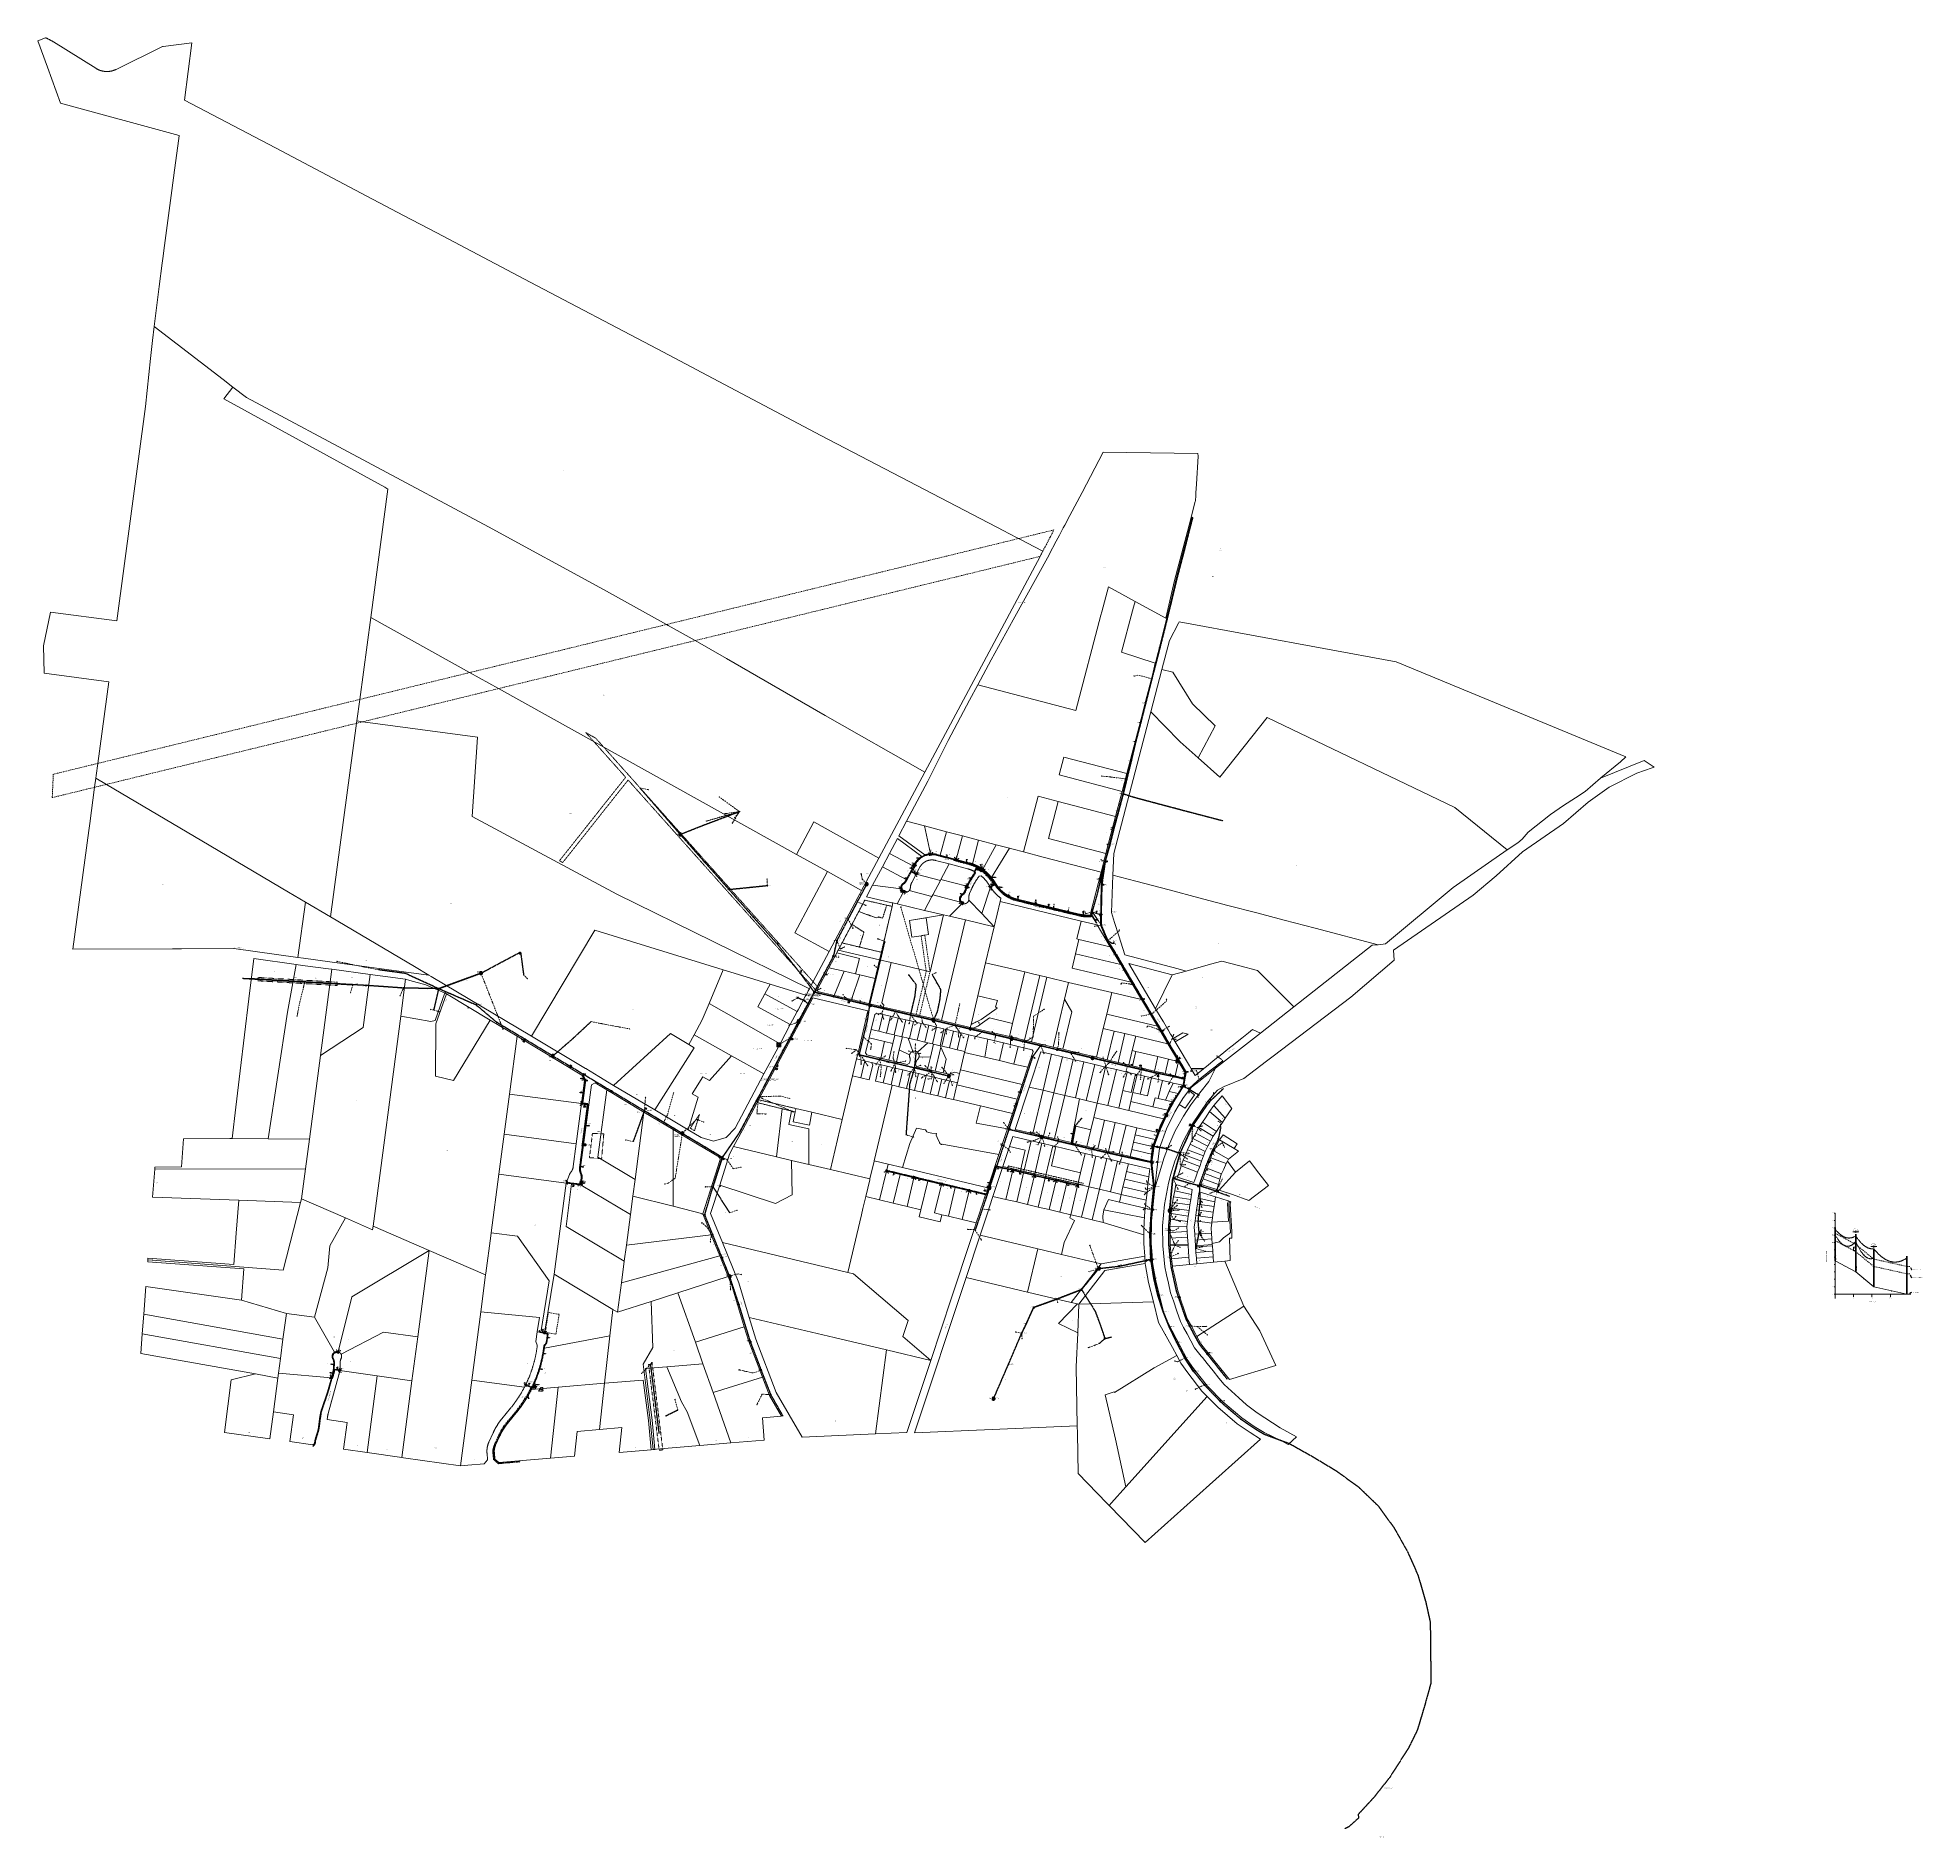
# Model space of a CAD drawing. Header units: metres. Extents: x 250871 to 255994, y 6164531 to 6169422.
import ezdxf
from ezdxf import colors
from ezdxf.entities.mleader import LeaderData, LeaderLine
from ezdxf.enums import TextEntityAlignment as Align
from ezdxf.math import Vec2, Vec3

# ---------------------------------------------------------------- set-up
doc = ezdxf.new("R2010")
doc.units = ezdxf.units.M
for name, pattern in [('Cable Exist OH', [1, 1, 0]), ('Cable Exist UG', [7, 4, -1, 1, -1]), ('Cable New OH', [7, 4.5, -2.5]), ('Dash', [5, 3, -2]), ('DASHED', [19.05, 12.7, -6.35]), ('HIDDEN2', [0.1875, 0.125, -0.0625]), ('PHANTOMX2', [6.6, 3, -0.75, 0.2, -0.75, 0.2, -0.75, 0.2, -0.75])]:
    doc.linetypes.add(name, pattern=pattern)
doc.layers.get('0').update_dxf_attribs({"color": 6})
doc.layers.get('Defpoints').update_dxf_attribs({"color": 250})
for name, color, linetype, lineweight in [('_User Miscellaneous1', 11, 'Continuous', 13), ('_User Miscellaneous3', 51, 'Continuous', 13), ('_User Miscellaneous7', 3, 'Continuous', 13), ('_User_HV_Exist', 1, 'Continuous', 35), ('_User_LV_Exist', 5, 'Continuous', 35), ('Cadastre Developer_SP_EXT', 98, 'Continuous', 15), ('Cadastre Easements_SP_EXT', 58, 'DASHED', 15), ('Cadastre Land Parcels_SP_EXT', 118, 'Continuous', 15), ('Cadastre Other Property_SP_EXT', 138, 'DASHED', 15), ('Cadastre Road Names_SP_HV_LV_SL_EXT', 211, 'Continuous', 15), ('Mains_HV_EXT', 13, 'Continuous', 25), ('Mains_LV_EXT', 163, 'Continuous', 25), ('Mains_LV_SL_EXT', 135, 'Continuous', 25), ('Mains_SL_EXT', 131, 'Continuous', 25), ('Mains_TR_EXT', 211, 'Continuous', 25), ('Services_SP_EXT', 42, 'PHANTOMX2', 20), ('Services_SP_MOD', 3, 'PHANTOMX2', 20)]:
    doc.layers.add(name, color=color, linetype=linetype, lineweight=lineweight)
for name, color, linetype in [('Duct_SP_EXT', 30, 'Continuous'), ('Equip_HV_EXT', 7, 'Continuous'), ('Equip_LV_EXT', 7, 'Continuous'), ('Equip_SP_HV_EXT', 7, 'Continuous'), ('Equip_SP_LV_EXT', 7, 'Continuous'), ('Equip_SP_SL_EXT', 7, 'Continuous'), ('Mains_LV_NEW_E47', 2, 'Continuous'), ('Notes', 7, 'Continuous'), ('OH_Details_SP_MISC', 7, 'Continuous'), ('Sub_SP_EXT', 7, 'Continuous'), ('Sub_SP_TR_HV_LV_EXT', 7, 'Continuous'), ('SupportsOH_SP_NEW', 2, 'Continuous'), ('SupportsOH_SP_TR_HV_LV_SL_EXT', 7, 'Continuous'), ('SupportsOH_SP_TR_HV_LV_SL_MOD', 3, 'Continuous'), ('SupportsOH_SP_TR_HV_LV_SL_NEW', 2, 'Continuous'), ('SupportsUG_SP_LV_EXT', 7, 'Continuous'), ('SupportsUG_SP_LV_SL_EXT', 7, 'Continuous'), ('Trench_SP_EXT', 7, 'Continuous')]:
    doc.layers.add(name, color=color, linetype=linetype)
doc.layers.add('UNKNOWN_FEATURES', color=1, linetype='DASHED', plot=False)
doc.styles.add('COLUMN_LABEL', font='arial.ttf', dxfattribs={"height": 2})
doc.styles.add('HVSW_LABEL', font='arial.ttf', dxfattribs={"height": 3.5})
doc.styles.add('iecARIAL', font='arial.ttf', dxfattribs={"height": 2})
doc.styles.add('iecISOCP', font='isocp.shx')
doc.styles.add('ieISOCP', font='arial.ttf', dxfattribs={"height": 1.5})
doc.styles.add('LotNum', font='isocp.shx')
doc.styles.add('POLE_LABEL', font='arial.ttf', dxfattribs={"height": 2})
doc.styles.add('SL_LABEL', font='arial.ttf', dxfattribs={"height": 2})
doc.styles.get("Standard").update_dxf_attribs({"font": 'arial.ttf'})
doc.styles.add('SWITCH_LABEL', font='arial.ttf', dxfattribs={"height": 2})
doc.linetypes.add('Cable E OH', pattern='A,8,-0.01,["E",Standard,S=1.5,R=30,X=0,Y=-0.9],0', length=8.01)
doc.dimstyles.new('1.8mm_1_1000', dxfattribs={"dimtxt": 1.8, "dimasz": 2, "dimexe": 1, "dimexo": 3, "dimgap": 0.5, "dimtad": 0, "dimtoh": 1, "dimlfac": -1, "dimzin": 12, "dimdsep": 46, "dimtxsty": 'Standard', "dimcen": 1, "dimclrd": 256, "dimclre": 256, "dimclrt": 256, "dimazin": 3, "dimtfac": 1, "dimtmove": 0, "dimatfit": 3, "dimfxl": 1, "dimtolj": 1, "dimtzin": 0, "dimlwd": -1, "dimlwe": -1, "dimarcsym": 0})

# ---------------------------------------------------------------- blocks, each defined once
blk = doc.blocks.new('SUB_POLE_EXT')
at = {"flags": 128}
for points in [[(0, 4), (-0.1, 4), (-0.2, 4), (-0.3, 4), (-0.4, 4), (-0.5, 4), (-0.6, 3.9), (-0.7, 3.9), (-0.8, 3.9), (-0.9, 3.9), (-1, 3.9), (-1.1, 3.8), (-1.2, 3.8), (-1.3, 3.8), (-1.4, 3.7), (-1.5, 3.7), (-1.6, 3.7), (-1.7, 3.6), (-1.8, 3.6), (-1.8, 3.6), (-1.9, 3.5), (-2, 3.5), (-2.1, 3.4), (-2.2, 3.4), (-2.3, 3.3), (-2.3, 3.2), (-2.4, 3.2), (-2.5, 3.1), (-2.6, 3.1), (-2.6, 3), (-2.7, 2.9), (-2.8, 2.9), (-2.9, 2.8), (-2.9, 2.7), (-3, 2.6), (-3.1, 2.6), (-3.1, 2.5), (-3.2, 2.4), (-3.2, 2.3), (-3.3, 2.3), (-3.4, 2.2), (-3.4, 2.1), (-3.5, 2), (-3.5, 1.9), (-3.6, 1.8), (-3.6, 1.8), (-3.6, 1.7), (-3.7, 1.6), (-3.7, 1.5), (-3.7, 1.4), (-3.8, 1.3), (-3.8, 1.2), (-3.8, 1.1), (-3.9, 1), (-3.9, 0.9), (-3.9, 0.8), (-3.9, 0.7), (-3.9, 0.6), (-4, 0.5), (-4, 0.4), (-4, 0.3), (-4, 0.2), (-4, 0.1), (-4, 0), (-4, 0), (-4, -0.1), (-4, -0.2), (-4, -0.3), (-4, -0.4), (-4, -0.5), (-3.9, -0.6), (-3.9, -0.7), (-3.9, -0.8), (-3.9, -0.9), (-3.9, -1), (-3.8, -1.1), (-3.8, -1.2), (-3.8, -1.3), (-3.7, -1.4), (-3.7, -1.5), (-3.7, -1.6), (-3.6, -1.7), (-3.6, -1.8), (-3.6, -1.8), (-3.5, -1.9), (-3.5, -2), (-3.4, -2.1), (-3.4, -2.2), (-3.3, -2.3), (-3.2, -2.3), (-3.2, -2.4), (-3.1, -2.5), (-3.1, -2.6), (-3, -2.6), (-2.9, -2.7), (-2.9, -2.8), (-2.8, -2.9), (-2.7, -2.9), (-2.6, -3), (-2.6, -3.1), (-2.5, -3.1), (-2.4, -3.2), (-2.3, -3.2), (-2.3, -3.3), (-2.2, -3.4), (-2.1, -3.4), (-2, -3.5), (-1.9, -3.5), (-1.8, -3.6), (-1.8, -3.6), (-1.7, -3.6), (-1.6, -3.7), (-1.5, -3.7), (-1.4, -3.7), (-1.3, -3.8), (-1.2, -3.8), (-1.1, -3.8), (-1, -3.9), (-0.9, -3.9), (-0.8, -3.9), (-0.7, -3.9), (-0.6, -3.9), (-0.5, -4), (-0.4, -4), (-0.3, -4), (-0.2, -4), (-0.1, -4), (0, -4), (0, -4), (0.1, -4), (0.2, -4), (0.3, -4), (0.4, -4), (0.5, -4), (0.6, -3.9), (0.7, -3.9), (0.8, -3.9), (0.9, -3.9), (1, -3.9), (1.1, -3.8), (1.2, -3.8), (1.3, -3.8), (1.4, -3.7), (1.5, -3.7), (1.6, -3.7), (1.7, -3.6), (1.8, -3.6), (1.8, -3.6), (1.9, -3.5), (2, -3.5), (2.1, -3.4), (2.2, -3.4), (2.3, -3.3), (2.3, -3.2), (2.4, -3.2), (2.5, -3.1), (2.6, -3.1), (2.6, -3), (2.7, -2.9), (2.8, -2.9), (2.9, -2.8), (2.9, -2.7), (3, -2.6), (3.1, -2.6), (3.1, -2.5), (3.2, -2.4), (3.2, -2.3), (3.3, -2.3), (3.4, -2.2), (3.4, -2.1), (3.5, -2), (3.5, -1.9), (3.6, -1.8), (3.6, -1.8), (3.6, -1.7), (3.7, -1.6), (3.7, -1.5), (3.7, -1.4), (3.8, -1.3), (3.8, -1.2), (3.8, -1.1), (3.9, -1), (3.9, -0.9), (3.9, -0.8), (3.9, -0.7), (3.9, -0.6), (4, -0.5), (4, -0.4), (4, -0.3), (4, -0.2), (4, -0.1), (4, 0), (4, 0), (4, 0.1), (4, 0.2), (4, 0.3), (4, 0.4), (4, 0.5), (3.9, 0.6), (3.9, 0.7), (3.9, 0.8), (3.9, 0.9), (3.9, 1), (3.8, 1.1), (3.8, 1.2), (3.8, 1.3), (3.7, 1.4), (3.7, 1.5), (3.7, 1.6), (3.6, 1.7), (3.6, 1.8), (3.6, 1.8), (3.5, 1.9), (3.5, 2), (3.4, 2.1), (3.4, 2.2), (3.3, 2.3), (3.2, 2.3), (3.2, 2.4), (3.1, 2.5), (3.1, 2.6), (3, 2.6), (2.9, 2.7), (2.9, 2.8), (2.8, 2.9), (2.7, 2.9), (2.6, 3), (2.6, 3.1), (2.5, 3.1), (2.4, 3.2), (2.3, 3.2), (2.3, 3.3), (2.2, 3.4), (2.1, 3.4), (2, 3.5), (1.9, 3.5), (1.8, 3.6), (1.8, 3.6), (1.7, 3.6), (1.6, 3.7), (1.5, 3.7), (1.4, 3.7), (1.3, 3.8), (1.2, 3.8), (1.1, 3.8), (1, 3.9), (0.9, 3.9), (0.8, 3.9), (0.7, 3.9), (0.6, 3.9), (0.5, 4), (0.4, 4), (0.3, 4), (0.2, 4), (0.1, 4), (0, 4)], [(0, 4), (-3.5, -2), (3.5, -2)]]:
    blk.add_lwpolyline(points, close=True, dxfattribs=at)
at = {"flags": 8}
blk.add_attdef('ASSET_NUM', text='', height=2.5, dxfattribs=at).set_placement((0, 7), align=Align.MIDDLE_CENTER)
for tag, flags, p in [('STREET_CODE', 9, (-1.4, 1.4)), ('NO_PHASES', 9, (-1.4, 1)), ('OPERATED_BY', 9, (-1.4, 0.6)), ('MAINTAINED_BY', 9, (-1.4, 0.4)), ('ORIENTATION', 9, (-1.4, 0.2)), ('OWNED_BY', 9, (-1.4, 0)), ('CONSTRUCTED_VOLTAGE', 9, (-1.1, 0.7)), ('OPERATING_VOLTAGE', 9, (-1.1, 0.3)), ('STATE', 9, (-1.4, -0.4)), ('USAGE', 9, (-1.4, -0.8)), ('LEGEND', 9, (-1.4, -1)), ('SUBURB', 9, (-1.4, -1.2)), ('STREETNAME', 9, (-1.4, -1.4)), ('LOCATION', 9, (-1.4, -1.6)), ('NOTES', 9, (-1.4, -1.8)), ('Z', 1, (-1.4, -2)), ('SECONDARY_VOLTAGE', 9, (-1.1, -0.7)), ('SUBSTATION_TYPE', 9, (-1.1, -1.1))]:
    blk.add_attdef(tag, text='', height=0.1, dxfattribs=dict(flags=flags)).set_placement(p, align=Align.MIDDLE_LEFT)
blk = doc.blocks.new('SUB_PADMOUNT_EXT')
at = {"ltscale": 10}
h = blk.add_hatch(color=256, dxfattribs=at)
h.dxf.hatch_style = 1
h.paths.add_polyline_path([(4, -2), (0, 0), (4, 2)])
h.paths.add_polyline_path([(-4, -2), (-4, 2), (0, 0)])
blk.add_line((4, 2), (-4, -2))
blk.add_lwpolyline([(-4, -2), (4, -2), (4, 2), (-4, 2)], close=True)
at = {"ltscale": 10, "flags": 128}
for points in [[(-4, -2), (-4, 2), (0, 0)], [(4, -2), (0, 0), (4, 2)]]:
    blk.add_lwpolyline(points, close=True, dxfattribs=at)
at = {"flags": 8}
blk.add_attdef('ASSET_NUM', text='', height=2.5, dxfattribs=at).set_placement((0, 5), align=Align.MIDDLE_CENTER)
for tag, flags, p in [('STREET_CODE', 9, (1.5, 0)), ('NO_PHASES', 9, (1.5, -0.2)), ('OPERATING_VOLTAGE', 9, (1.5, -0.4)), ('ORIENTATION', 9, (1.5, -0.6)), ('OWNED_BY', 9, (1.5, -0.8)), ('OPERATED_BY', 9, (1.5, -1)), ('MAINTAINED_BY', 9, (1.5, -1.2)), ('CONSTRUCTED_VOLTAGE', 9, (1.5, -1.4)), ('SECONDARY_VOLTAGE', 9, (1.5, -1.6)), ('STATE', 9, (1.5, -1.8)), ('PARENT', 9, (1.5, -2)), ('SUBSTATION_TYPE', 9, (1.5, -2.2)), ('USAGE', 9, (1.5, -2.4)), ('LEGEND', 9, (1.5, -2.6)), ('SUBURB', 9, (1.5, -2.8)), ('STREETNAME', 9, (1.5, -3)), ('LOCATION', 9, (1.5, -3.2)), ('NOTES', 9, (1.5, -3.4)), ('Z', 1, (1.5, -3.6))]:
    blk.add_attdef(tag, text='', height=0.2, dxfattribs=dict(flags=flags)).set_placement(p, align=Align.MIDDLE_LEFT)
blk = doc.blocks.new('COLUMN_EXT')
blk.add_hatch(color=256).paths.add_polyline_path([(1.5, -1.5), (1.5, 1.5), (-1.5, 1.5), (-1.5, -1.5)])
blk.add_lwpolyline([(1.5, 1.5), (-1.5, 1.5), (-1.5, -1.5), (1.5, -1.5)], close=True)
at = {"layer": 'Defpoints', "flags": 128}
for points in [[(0, 0), (0, -2)], [(2, -4), (-2, -4)]]:
    blk.add_lwpolyline(points, dxfattribs=at)
at = {"flags": 9}
for tag, style, p in [('STRUCTURE_PLANT_NUMBER', 'POLE_LABEL', (-1.8, 0)), ('STREET_CODE', 'COLUMN_LABEL', (-1.8, 0.2))]:
    blk.add_attdef(tag, text='', height=0.2, rotation=180, dxfattribs=dict(at, style=style)).set_placement(p, align=Align.MIDDLE_LEFT)
for tag, p in [('COLUMN_TYPE', (-1.8, 0.4)), ('STREETNAME', (-1.8, 1.6)), ('OWNED_BY', (-1.8, 0.6)), ('LOCATION', (-1.8, 1.4)), ('SUBURB', (-1.8, 1.8)), ('LEGEND', (-1.8, 1.2)), ('NOTES', (-1.8, 2)), ('USAGE', (-1.8, 1)), ('STATE', (-1.8, 0.8))]:
    blk.add_attdef(tag, text='', height=0.2, rotation=180, dxfattribs=at).set_placement(p, align=Align.MIDDLE_LEFT)
at = {"flags": 1}
blk.add_attdef('Z', (-1.8, 2.4), '', height=0.2, rotation=180, dxfattribs=at)
at = {"style": 'COLUMN_LABEL', "width": 0.9, "flags": 8}
blk.add_attdef('ASSET_NUM', text='', height=2, rotation=270, dxfattribs=at).set_placement((2, -4), align=Align.MIDDLE_LEFT)
blk = doc.blocks.new('PILLAR_EXT')
blk.add_hatch(color=256).paths.add_polyline_path([(2.5, -1), (2.5, 1), (-2.5, 1), (-2.5, -1)])
for p, q in [((2.5, 0), (-2.5, 0)), ((0, -1), (0, 1))]:
    blk.add_line(p, q)
at = {"ltscale": 10}
blk.add_line((-2.5, 0), (2.5, 0), dxfattribs=at)
blk.add_lwpolyline([(2.5, 1), (1.25, 1), (-1.25, 1), (-2.5, 1), (-2.5, -1), (2.5, -1)], close=True)
at = {"layer": 'Defpoints'}
for p, q in [((0, 0), (0, -2)), ((2, -4), (-2, -4))]:
    blk.add_line(p, q, dxfattribs=at)
for tag, p, flags in [('SUPPORT_TYPE', (0, 0.6), 9), ('STREETNAME', (0, 1.8), 9), ('OWNED_BY', (0, 0.2), 9), ('LOCATION', (0, 1.2), 9), ('SUBURB', (0, 2), 1), ('LEGEND', (0, 1), 9), ('PARENT', (0, 1.6), 9), ('USAGE', (0, 0.8), 9), ('NOTES', (0, 1.4), 9), ('STATE', (0, 0.4), 9)]:
    blk.add_attdef(tag, p, '', height=0.2, rotation=180, dxfattribs=dict(flags=flags))
at = {"width": 0.9, "flags": 8}
blk.add_attdef('ASSET_NUM', text='', height=2, rotation=270, dxfattribs=at).set_placement((2, -4), align=Align.MIDDLE_LEFT)
blk = doc.blocks.new('DUCT_EXT')
blk.add_circle((0, 0.8), 0.8)
at = {"flags": 1}
blk.add_attdef('Z', (0, 0), '', height=0.2, dxfattribs=at)
at = {"flags": 9}
for tag, p in [('DUCT_CODE', (0, 0)), ('XSECT_TYPE', (0, -0.2)), ('FB_REFERENCE', (0, -0.4)), ('STATE', (0, -0.6)), ('NOTES', (0, -0.8))]:
    blk.add_attdef(tag, text='', height=0.2, dxfattribs=at).set_placement(p, align=Align.MIDDLE_LEFT)
blk = doc.blocks.new('LV_OH_LINKS_OPEN_EXT')
for p, q in [((-0.2, 5), (-0.2, 5.5)), ((-0.2, 3), (-0.2, 2.5)), ((0.2, 5), (0.2, 5.5)), ((0.2, 3), (0.2, 2.5))]:
    blk.add_line(p, q)
blk.add_lwpolyline([(0, 3, 1), (0, 5, 1)], format="xyb", close=True)
at = {"flags": 1}
blk.add_attdef('Z', (0, 0), '', height=0.2, dxfattribs=at)
at = {"flags": 9}
for tag, p in [('ACTUAL_STATUS', (0, 0)), ('CONSTRUCTED_VOLTAGE', (0, -0.2)), ('NO_PHASES', (0, -0.4)), ('OPERATING_VOLTAGE', (0, -0.6)), ('ORIENTATION', (0, -0.8)), ('OWNED_BY', (0, -1)), ('STATE', (0, -1.2)), ('SWITCH_TYPE', (0, -1.4)), ('USAGE', (0, -1.6)), ('LEGEND', (0, -1.8)), ('NOTES', (0, -2))]:
    blk.add_attdef(tag, text='', height=0.2, dxfattribs=at).set_placement(p, align=Align.MIDDLE_LEFT)
blk = doc.blocks.new('LV_OH_LINKS_DISTFUSE_EXT')
for p, q in [((0, 0), (0.96, 0)), ((3.84, 0), (4.8, 0))]:
    blk.add_line(p, q)
blk.add_lwpolyline([(3.84, -1.2), (3.84, 1.2), (0.96, -1.2), (0.96, 1.2)], close=True)
at = {"flags": 9}
for tag, p in [('ACTUAL_STATUS', (0, 0)), ('CONSTRUCTED_VOLTAGE', (0, -0.2)), ('OPERATING_VOLTAGE', (0, -0.6)), ('ORIENTATION', (0, -0.8)), ('OWNED_BY', (0, -1)), ('STATE', (0, -1.2)), ('SWITCH_TYPE', (0, -1.4)), ('NO_PHASES', (0, -0.4)), ('USAGE', (0, -1.6)), ('NOTES', (0, -1.8))]:
    blk.add_attdef(tag, text='', height=0.2, dxfattribs=at).set_placement(p, align=Align.MIDDLE_LEFT)
at = {"flags": 1}
blk.add_attdef('Z', (0, 0), '', height=0.2, dxfattribs=at)
blk = doc.blocks.new('LV_OH_LINKS_CLOSED_EXT')
for p, q in [((-0.2, 5), (-0.2, 3)), ((0.2, 5), (0.2, 3))]:
    blk.add_line(p, q)
blk.add_lwpolyline([(0, 3, 1), (0, 5, 1)], format="xyb", close=True)
at = {"flags": 1}
blk.add_attdef('Z', (0, 0), '', height=0.2, dxfattribs=at)
at = {"flags": 9}
for tag, p in [('ACTUAL_STATUS', (0, 0)), ('CONSTRUCTED_VOLTAGE', (0, -0.2)), ('NO_PHASES', (0, -0.4)), ('OPERATING_VOLTAGE', (0, -0.6)), ('ORIENTATION', (0, -0.8)), ('OWNED_BY', (0, -1)), ('STATE', (0, -1.2)), ('SWITCH_TYPE', (0, -1.4)), ('USAGE', (0, -1.6)), ('NOTES', (0, -1.8))]:
    blk.add_attdef(tag, text='', height=0.2, dxfattribs=at).set_placement(p, align=Align.MIDDLE_LEFT)
blk = doc.blocks.new('SL_LANTERN_EXT')
blk.add_wipeout([(5.7, 0), (5.1, -1.1), (4, -1.7), (2.9, -1.1), (2.3, 0), (2.9, 1.1), (4, 1.7), (5.1, 1.1)])
for p, q in [((0, 0), (4, 0)), ((2.9, 1.1), (3.2, 0.8)), ((4, 1.7), (4, 0)), ((5.1, 1.1), (4.8, 0.8)), ((2.9, -1.1), (3.2, -0.8)), ((4, 0), (5.7, 0)), ((4, 0), (4, -1.7)), ((5.1, -1.1), (4.8, -0.8))]:
    blk.add_line(p, q)
blk.add_circle((4, 0), 1.12)
at = {"flags": 9}
for tag, p in [('LRATECODE', (-7.4, 0)), ('LOUTREACHVOCAB', (-7.2, 0)), ('LOUTREACH', (-7, 0)), ('LANTNUMBER', (-6.6, 0)), ('LNEW', (-6.4, 0)), ('LMASTVOCAB', (-6.2, 0)), ('LMAST', (-6, 0)), ('LLAMPVOCAB', (-5.8, 0)), ('LLAMP', (-5.6, 0)), ('LEXIST', (-5.4, 0)), ('LCHARGE3PERCENT', (-5.2, 0)), ('LCHARGE3', (-5, 0)), ('LCHARGE2PERCENT', (-4.8, 0)), ('LCHARGE2', (-4.6, 0)), ('LCHARGE1PERCENT', (-4.4, 0)), ('LCHARGE1', (-4.2, 0)), ('LCATEGORY', (-4, 0)), ('LBRACKETVOCAB', (-3.8, 0)), ('LBRACKET', (-3.6, 0)), ('LKINGHEIGHT', (-3.4, 0)), ('CREPLACE', (-3.2, 0)), ('CREMOVE', (-3, 0)), ('CNUMBER', (-2.8, 0)), ('CNEW', (-2.6, 0)), ('CEXIST', (-2.4, 0)), ('USAGE', (-2.2, 0)), ('STATE', (-2, 0)), ('OWNED_BY', (-1.8, 0)), ('ORIENTATION', (-1.6, 0)), ('OPERATING_VOLTAGE', (-1.4, 0)), ('NO_PHASES', (-1.2, 0)), ('LANTERN_TYPE', (-1, 0)), ('LANTERN_PURPOSE', (-0.8, 0)), ('CONTROL_TYPE', (-0.6, 0)), ('CONSTRUCTED_VOLTAGE', (-0.4, 0))]:
    blk.add_attdef(tag, text='', height=0.001, rotation=270, dxfattribs=at).set_placement(p, align=Align.MIDDLE_LEFT)
at = {"style": 'SL_LABEL', "flags": 9}
blk.add_attdef('STREET_CODE', text='', height=0.001, rotation=270, dxfattribs=at).set_placement((0, 0), align=Align.MIDDLE_LEFT)
at = {"flags": 1}
blk.add_attdef('Z', (0, 0), '', height=0.001, rotation=270, dxfattribs=at)
at = {"flags": 9}
for tag, p in [('LREMOVE', (0, -7.6)), ('LREPLACE', (0, -7.8)), ('LTYPE', (0, -8)), ('LTYPEVOCAB', (0, -8.2)), ('LEGEND', (0, -8.4)), ('SUBURB', (0, -8.6)), ('STREETNAME', (0, -8.8)), ('LOCATION', (0, -9)), ('NOTES', (0, -9.2)), ('MAINTAINED_BY', (0, -9.9))]:
    blk.add_attdef(tag, text='', height=0.001, dxfattribs=at).set_placement(p, align=Align.MIDDLE_LEFT)
blk.add_attdef('OPERATED_BY', (0, -9.6), '', height=0.001, dxfattribs=at)
at = {"width": 0.9}
blk.add_attdef('LNUMBER', text='', height=1, dxfattribs=at).set_placement((7, -1), align=Align.MIDDLE_LEFT)
blk = doc.blocks.new('CCP_EXT')
blk.add_wipeout([(0, 0.6), (0.6, 0), (0, -0.6), (-0.6, 0)])
blk.add_lwpolyline([(-0.6, 0), (0, 0.6), (0.6, 0), (0, -0.6), (-0.6, 0)])
at = {"flags": 1}
blk.add_attdef('Z', (0, 0), '', height=0.2, dxfattribs=at)
at = {"flags": 9}
for tag, p in [('CCP_TYPE', (0, 0)), ('CONSTRUCTED_VOLTAGE', (0, -0.2)), ('NO_PHASES', (0, -0.4)), ('OPERATING_VOLTAGE', (0, -0.6)), ('ORIENTATION', (0, -0.8)), ('OWNED_BY', (0, -1)), ('USAGE', (0, -1.2)), ('LEGEND', (0, -1.4)), ('LIFE_SUPPORT', (0, -1.6)), ('STATE', (0, -1.8)), ('NOTES', (0, -2))]:
    blk.add_attdef(tag, text='', height=0.2, dxfattribs=at).set_placement(p, align=Align.MIDDLE_LEFT)
blk = doc.blocks.new('AUTO_RECLOSER_EXT')
at = {"flags": 1}
blk.add_attdef('Z', (0, 0), '', height=0.2, dxfattribs=at)
at = {"style": 'SWITCH_LABEL'}
for tag, height, flags, p in [('ASSET_NUM', 2.5, 8, (2, 2)), ('STREET_CODE', 0.2, 9, (0, -0.2))]:
    blk.add_attdef(tag, text='', height=height, dxfattribs=dict(at, flags=flags)).set_placement(p, align=Align.MIDDLE_LEFT)
at = {"flags": 9}
for tag, p in [('CONSTRUCTED_VOLTAGE', (0, -0.4)), ('NO_PHASES', (0, -0.6)), ('OPERATING_VOLTAGE', (0, -0.8)), ('ORIENTATION', (0, -1)), ('OWNED_BY', (0, -1.2)), ('STATE', (0, -1.4)), ('USAGE', (0, -1.6)), ('LEGEND', (0, -1.8)), ('LOCATION', (0, -2)), ('STREETNAME', (0, -2.2)), ('SUBURB', (0, -2.4)), ('NOTES', (0, -2.6))]:
    blk.add_attdef(tag, text='', height=0.2, dxfattribs=at).set_placement(p, align=Align.MIDDLE_LEFT)
blk.add_wipeout([(0, 2.4), (-0.3, 2.4), (-0.6, 2.4), (-0.9, 2.3), (-1.2, 2.1), (-1.4, 2), (-1.7, 1.8), (-1.9, 1.5), (-2, 1.3), (-2.2, 1), (-2.3, 0.8), (-2.4, 0.5), (-2.4, 0.2), (-2.4, -0.1), (-2.4, -0.5), (-2.3, -0.7), (-2.2, -1), (-2.1, -1.3), (-1.9, -1.5), (-1.7, -1.8), (-1.4, -2), (-1.2, -2.1), (-0.9, -2.3), (-0.6, -2.3), (-0.3, -2.4), (0, -2.4), (0.3, -2.4), (0.6, -2.4), (0.9, -2.3), (1.2, -2.1), (1.4, -2), (1.7, -1.8), (1.9, -1.5), (2, -1.3), (2.2, -1), (2.3, -0.8), (2.4, -0.5), (2.4, -0.2), (2.4, 0.1), (2.4, 0.5), (2.3, 0.7), (2.2, 1), (2.1, 1.3), (1.9, 1.5), (1.7, 1.8), (1.4, 2), (1.2, 2.1), (0.9, 2.3), (0.6, 2.3), (0.3, 2.4)])
blk.add_circle((0, 0), 2.43)
at = {"insert": (0, 0), "char_height": 2, "width": 3.63, "attachment_point": 5}
blk.add_mtext('{\\Fisocp|c0;AR}', dxfattribs=at)
blk = doc.blocks.new('POLE_EXT')
blk.add_hatch(color=256).paths.add_polyline_path([(-1, 0, 1), (1, 0, 1)])
blk.add_lwpolyline([(-1, 0, 1), (1, 0, 1)], format="xyb", close=True)
at = {"flags": 8}
blk.add_attdef('pNumber', text='', height=2, dxfattribs=at).set_placement((2.5, 2.5), align=Align.MIDDLE_CENTER)
at = {"style": 'POLE_LABEL', "flags": 9}
for tag, p in [('STRUCTURE_PLANT_NUMBER', (1.4, 0)), ('STREET_CODE', (1.4, -0.2))]:
    blk.add_attdef(tag, text='', height=0.2, dxfattribs=at).set_placement(p, align=Align.MIDDLE_LEFT)
at = {"flags": 9}
for tag, p in [('OWNED_BY', (1.4, -0.4)), ('PARENT', (1.4, -0.6)), ('SPECIAL_USE', (1.4, -0.8)), ('STATE', (1.4, -1)), ('USAGE', (1.4, -1.2)), ('cLV', (1.4, -1.4)), ('hDepth', (1.4, -1.6)), ('hDia', (1.4, -1.8)), ('cHV', (1.4, -2)), ('LBRACKET', (1.4, -2.2)), ('LExisting', (1.4, -2.4)), ('LANTNUMBER', (1.4, -2.6)), ('LOther', (1.4, -2.8)), ('LRemove', (1.4, -3)), ('LEGEND', (1.4, -3.2)), ('cLinedev', (1.4, -3.4)), ('LOCATION', (1.4, -3.6)), ('pExisting', (1.4, -3.8)), ('PFNUMBER', (1.4, -4)), ('NEWPFNUMBER', (1.4, -4.2)), ('pFooting', (1.4, -4.4)), ('pNew', (1.4, -4.6)), ('pRelocate', (1.4, -5)), ('pRemove', (1.4, -5.2)), ('pReplace', (1.4, -5.4)), ('pStay', (1.4, -5.6)), ('pType', (1.4, -5.8)), ('cspan', (1.4, -6)), ('STREETNAME', (1.4, -6.2)), ('SUBURB', (1.4, -6.4)), ('NOTES', (1.4, -6.6)), ('MAINTAINED_BY', (1.4, -6.8)), ('OPERATED_BY', (1.4, -7))]:
    blk.add_attdef(tag, text='', height=0.2, dxfattribs=at).set_placement(p, align=Align.MIDDLE_LEFT)
at = {"flags": 1}
blk.add_attdef('Z', (1.4, -7.3), '', height=0.2, dxfattribs=at)
blk = doc.blocks.new('*U448')
blk.add_hatch(color=256).paths.add_polyline_path([(-1, 0, 1), (1, 0, 1)])
blk.add_lwpolyline([(-1, 0, 1), (1, 0, 1)], format="xyb", close=True)
at = {"flags": 8}
blk.add_attdef('pNumber', text='', height=2, dxfattribs=at).set_placement((4.5, 6.2), align=Align.MIDDLE_CENTER)
at = {"style": 'POLE_LABEL', "flags": 9}
for tag, p in [('STRUCTURE_PLANT_NUMBER', (3.3, 3.7)), ('STREET_CODE', (3.3, 3.5))]:
    blk.add_attdef(tag, text='', height=0.2, dxfattribs=at).set_placement(p, align=Align.MIDDLE_LEFT)
at = {"flags": 9}
for tag, p in [('OWNED_BY', (3.3, 3.3)), ('PARENT', (3.3, 3.1)), ('SPECIAL_USE', (3.3, 2.9)), ('STATE', (3.3, 2.7)), ('USAGE', (3.3, 2.5)), ('cLV', (3.3, 2.3)), ('hDepth', (3.3, 2.1)), ('hDia', (3.3, 1.9)), ('cHV', (3.3, 1.7)), ('LBRACKET', (3.3, 1.5)), ('LExisting', (3.3, 1.3)), ('LANTNUMBER', (3.3, 1.1)), ('LOther', (3.3, 0.9)), ('LRemove', (3.3, 0.7)), ('LEGEND', (3.3, 0.5)), ('cLinedev', (3.3, 0.3)), ('LOCATION', (3.3, 0.1)), ('pExisting', (3.3, -0.1)), ('PFNUMBER', (3.3, -0.3)), ('NEWPFNUMBER', (3.3, -0.5)), ('pFooting', (3.3, -0.7)), ('pNew', (3.3, -0.9)), ('pRelocate', (3.3, -1.3)), ('pRemove', (3.3, -1.5)), ('pReplace', (3.3, -1.7)), ('pStay', (3.3, -1.9)), ('pType', (3.3, -2.1)), ('cspan', (3.3, -2.3)), ('STREETNAME', (3.3, -2.5)), ('SUBURB', (3.3, -2.7)), ('NOTES', (3.3, -2.9)), ('MAINTAINED_BY', (3.3, -3.1)), ('OPERATED_BY', (3.3, -3.3))]:
    blk.add_attdef(tag, text='', height=0.2, dxfattribs=at).set_placement(p, align=Align.MIDDLE_LEFT)
at = {"flags": 1}
blk.add_attdef('Z', (3.3, -3.6), '', height=0.2, dxfattribs=at)
blk = doc.blocks.new('*U449')
blk.add_hatch(color=256).paths.add_polyline_path([(-1, 0, 1), (1, 0, 1)])
blk.add_lwpolyline([(-1, 0, 1), (1, 0, 1)], format="xyb", close=True)
at = {"flags": 8}
blk.add_attdef('pNumber', text='', height=2, dxfattribs=at).set_placement((1.2, 0), align=Align.MIDDLE_CENTER)
at = {"style": 'POLE_LABEL', "flags": 9}
for tag, p in [('STRUCTURE_PLANT_NUMBER', (0, -2.5)), ('STREET_CODE', (0, -2.7))]:
    blk.add_attdef(tag, text='', height=0.2, dxfattribs=at).set_placement(p, align=Align.MIDDLE_LEFT)
at = {"flags": 9}
for tag, p in [('OWNED_BY', (0, -2.9)), ('PARENT', (0, -3.1)), ('SPECIAL_USE', (0, -3.3)), ('STATE', (0, -3.5)), ('USAGE', (0, -3.7)), ('cLV', (0, -3.9)), ('hDepth', (0, -4.1)), ('hDia', (0, -4.3)), ('cHV', (0, -4.5)), ('LBRACKET', (0, -4.7)), ('LExisting', (0, -4.9)), ('LANTNUMBER', (0, -5.1)), ('LOther', (0, -5.3)), ('LRemove', (0, -5.5)), ('LEGEND', (0, -5.7)), ('cLinedev', (0, -5.9)), ('LOCATION', (0, -6.1)), ('pExisting', (0, -6.3)), ('PFNUMBER', (0, -6.5)), ('NEWPFNUMBER', (0, -6.7)), ('pFooting', (0, -6.9)), ('pNew', (0, -7.1)), ('pRelocate', (0, -7.5)), ('pRemove', (0, -7.7)), ('pReplace', (0, -7.9)), ('pStay', (0, -8.1)), ('pType', (0, -8.3)), ('cspan', (0, -8.5)), ('STREETNAME', (0, -8.7)), ('SUBURB', (0, -8.9)), ('NOTES', (0, -9.1)), ('MAINTAINED_BY', (0, -9.3)), ('OPERATED_BY', (0, -9.5))]:
    blk.add_attdef(tag, text='', height=0.2, dxfattribs=at).set_placement(p, align=Align.MIDDLE_LEFT)
at = {"flags": 1}
blk.add_attdef('Z', (0, -9.8), '', height=0.2, dxfattribs=at)
blk = doc.blocks.new('LV_UG_LINKS_CLOSED_EXT')
at = {"layer": 'Equip_LV_EXT'}
for p, q in [((3.8, 1.2), (3.8, -1.2)), ((4.2, 1.2), (4.2, -1.2))]:
    blk.add_line(p, q, dxfattribs=at)
at = {"layer": 'Equip_LV_EXT', "flags": 128}
blk.add_lwpolyline([(4, 1.2), (4, 1.2), (3.9, 1.2), (3.9, 1.2), (3.9, 1.2), (3.8, 1.2), (3.8, 1.2), (3.8, 1.2), (3.8, 1.2), (3.7, 1.2), (3.7, 1.2), (3.7, 1.2), (3.6, 1.2), (3.6, 1.2), (3.6, 1.2), (3.6, 1.2), (3.5, 1.2), (3.5, 1.1), (3.5, 1.1), (3.4, 1.1), (3.4, 1.1), (3.4, 1.1), (3.4, 1.1), (3.3, 1.1), (3.3, 1), (3.3, 1), (3.3, 1), (3.2, 1), (3.2, 1), (3.2, 0.9), (3.2, 0.9), (3.1, 0.9), (3.1, 0.9), (3.1, 0.9), (3.1, 0.8), (3.1, 0.8), (3, 0.8), (3, 0.8), (3, 0.7), (3, 0.7), (3, 0.7), (2.9, 0.7), (2.9, 0.6), (2.9, 0.6), (2.9, 0.6), (2.9, 0.6), (2.9, 0.5), (2.9, 0.5), (2.8, 0.5), (2.8, 0.4), (2.8, 0.4), (2.8, 0.4), (2.8, 0.4), (2.8, 0.3), (2.8, 0.3), (2.8, 0.3), (2.8, 0.2), (2.8, 0.2), (2.8, 0.2), (2.8, 0.2), (2.8, 0.1), (2.8, 0.1), (2.8, 0.1), (2.8, 0), (2.8, 0), (2.8, 0), (2.8, -0.1), (2.8, -0.1), (2.8, -0.1), (2.8, -0.2), (2.8, -0.2), (2.8, -0.2), (2.8, -0.2), (2.8, -0.3), (2.8, -0.3), (2.8, -0.3), (2.8, -0.4), (2.8, -0.4), (2.8, -0.4), (2.8, -0.4), (2.8, -0.5), (2.9, -0.5), (2.9, -0.5), (2.9, -0.6), (2.9, -0.6), (2.9, -0.6), (2.9, -0.6), (2.9, -0.7), (3, -0.7), (3, -0.7), (3, -0.7), (3, -0.8), (3, -0.8), (3.1, -0.8), (3.1, -0.8), (3.1, -0.9), (3.1, -0.9), (3.1, -0.9), (3.2, -0.9), (3.2, -0.9), (3.2, -1), (3.2, -1), (3.3, -1), (3.3, -1), (3.3, -1), (3.3, -1.1), (3.4, -1.1), (3.4, -1.1), (3.4, -1.1), (3.4, -1.1), (3.5, -1.1), (3.5, -1.1), (3.5, -1.2), (3.6, -1.2), (3.6, -1.2), (3.6, -1.2), (3.6, -1.2), (3.7, -1.2), (3.7, -1.2), (3.7, -1.2), (3.8, -1.2), (3.8, -1.2), (3.8, -1.2), (3.8, -1.2), (3.9, -1.2), (3.9, -1.2), (3.9, -1.2), (4, -1.2), (4, -1.2), (4, -1.2), (4.1, -1.2), (4.1, -1.2), (4.1, -1.2), (4.2, -1.2), (4.2, -1.2), (4.2, -1.2), (4.2, -1.2), (4.3, -1.2), (4.3, -1.2), (4.3, -1.2), (4.4, -1.2), (4.4, -1.2), (4.4, -1.2), (4.4, -1.2), (4.5, -1.2), (4.5, -1.1), (4.5, -1.1), (4.6, -1.1), (4.6, -1.1), (4.6, -1.1), (4.6, -1.1), (4.7, -1.1), (4.7, -1), (4.7, -1), (4.7, -1), (4.8, -1), (4.8, -1), (4.8, -0.9), (4.8, -0.9), (4.9, -0.9), (4.9, -0.9), (4.9, -0.9), (4.9, -0.8), (4.9, -0.8), (5, -0.8), (5, -0.8), (5, -0.7), (5, -0.7), (5, -0.7), (5.1, -0.7), (5.1, -0.6), (5.1, -0.6), (5.1, -0.6), (5.1, -0.6), (5.1, -0.5), (5.1, -0.5), (5.2, -0.5), (5.2, -0.4), (5.2, -0.4), (5.2, -0.4), (5.2, -0.4), (5.2, -0.3), (5.2, -0.3), (5.2, -0.3), (5.2, -0.2), (5.2, -0.2), (5.2, -0.2), (5.2, -0.2), (5.2, -0.1), (5.2, -0.1), (5.2, -0.1), (5.2, 0), (5.2, 0), (5.2, 0), (5.2, 0.1), (5.2, 0.1), (5.2, 0.1), (5.2, 0.2), (5.2, 0.2), (5.2, 0.2), (5.2, 0.2), (5.2, 0.3), (5.2, 0.3), (5.2, 0.3), (5.2, 0.4), (5.2, 0.4), (5.2, 0.4), (5.2, 0.4), (5.2, 0.5), (5.1, 0.5), (5.1, 0.5), (5.1, 0.6), (5.1, 0.6), (5.1, 0.6), (5.1, 0.6), (5.1, 0.7), (5, 0.7), (5, 0.7), (5, 0.7), (5, 0.8), (5, 0.8), (4.9, 0.8), (4.9, 0.8), (4.9, 0.9), (4.9, 0.9), (4.9, 0.9), (4.8, 0.9), (4.8, 0.9), (4.8, 1), (4.8, 1), (4.7, 1), (4.7, 1), (4.7, 1), (4.7, 1.1), (4.6, 1.1), (4.6, 1.1), (4.6, 1.1), (4.6, 1.1), (4.5, 1.1), (4.5, 1.1), (4.5, 1.2), (4.4, 1.2), (4.4, 1.2), (4.4, 1.2), (4.4, 1.2), (4.3, 1.2), (4.3, 1.2), (4.3, 1.2), (4.2, 1.2), (4.2, 1.2), (4.2, 1.2), (4.2, 1.2), (4.1, 1.2), (4.1, 1.2), (4.1, 1.2), (4, 1.2)], close=True, dxfattribs=at)
at = {"layer": 'Equip_LV_EXT'}
for tag, flags, p in [('ACTUAL_STATUS', 9, (3, -2)), ('CONSTRUCTED_VOLTAGE', 9, (3, -2.2)), ('NO_PHASES', 9, (3, -2.4)), ('OPERATING_VOLTAGE', 9, (3, -2.6)), ('ORIENTATION', 9, (3, -2.8)), ('STATE', 9, (3, -3)), ('SWITCH_TYPE', 9, (3, -3.2)), ('USAGE', 9, (3, -3.4)), ('NOTES', 9, (3, -3.6)), ('OWNED_BY', 9, (3, -3.8)), ('OPERATED_BY', 9, (3, -4)), ('MAINTAINED_BY', 9, (3, -4.2)), ('NUMBER_OF_PHASES', 9, (3, -4.4)), ('TYPE', 9, (3, -4.6)), ('Z', 1, (3, -4.8))]:
    blk.add_attdef(tag, text='', height=0.2, dxfattribs=dict(at, flags=flags)).set_placement(p, align=Align.MIDDLE_LEFT)
blk = doc.blocks.new('LV_UG_DFUSE_CLOSED_EXT')
for points in [[(1, 0), (0, 0)], [(5, -0.7), (2.2, 0.7)], [(5, 0.7), (2.2, -0.7)], [(6.2, 0), (7.2, 0)]]:
    blk.add_lwpolyline(points)
for centre in [(1.8, 0), (5.4, 0)]:
    blk.add_circle(centre, 0.8)
at = {"flags": 1}
blk.add_attdef('Z', (0, 0), '', height=0.2, dxfattribs=at)
at = {"flags": 9}
for tag, p in [('ACTUAL_STATUS', (0, 0)), ('CONSTRUCTED_VOLTAGE', (0, -0.2)), ('NO_PHASES', (0, -0.4)), ('OPERATING_VOLTAGE', (0, -0.6)), ('ORIENTATION', (0, -0.8)), ('STATE', (0, -1)), ('SWITCH_TYPE', (0, -1.2)), ('USAGE', (0, -1.4)), ('NOTES', (0, -1.6))]:
    blk.add_attdef(tag, text='', height=0.2, dxfattribs=at).set_placement(p, align=Align.MIDDLE_LEFT)
blk = doc.blocks.new('HV_ABS_CLOSED_EXT')
blk.add_line((-3, 6.9), (3, 6.9))
blk.add_circle((0, 6.9), 1.8)
at = {"flags": 1}
blk.add_attdef('Z', (0, 0), '', height=0.2, dxfattribs=at)
at = {"style": 'HVSW_LABEL'}
for tag, height, flags, p in [('ASSET_NUM', 3.5, 8, (2, 2)), ('STREET_CODE', 0.2, 9, (0, -0.2))]:
    blk.add_attdef(tag, text='', height=height, dxfattribs=dict(at, flags=flags)).set_placement(p, align=Align.MIDDLE_LEFT)
at = {"flags": 9}
for tag, p in [('ACTUAL_STATUS', (0, -0.4)), ('CONSTRUCTED_VOLTAGE', (0, -0.6)), ('NO_PHASES', (0, -0.8)), ('OPERATING_VOLTAGE', (0, -1)), ('ORIENTATION', (0, -1.2)), ('OWNED_BY', (0, -1.4)), ('STATE', (0, -1.6)), ('SWITCH_TYPE', (0, -1.8)), ('USAGE', (0, -2)), ('LEGEND', (0, -2.2)), ('LOCATION', (0, -2.4)), ('STREETNAME', (0, -2.6)), ('SUBURB', (0, -2.8)), ('NOTES', (0, -3))]:
    blk.add_attdef(tag, text='', height=0.2, dxfattribs=at).set_placement(p, align=Align.MIDDLE_LEFT)
blk = doc.blocks.new('HV_DOF_CLOSED_EXT')
for p, q in [((0, 7.9), (0, 6.94)), ((0, 4.06), (0, 3.1))]:
    blk.add_line(p, q)
blk.add_lwpolyline([(-1.2, 4.06), (1.2, 4.06), (-1.2, 6.94), (1.2, 6.94)], close=True)
for tag, height, flags, p in [('STREET_CODE', 0.2, 9, (1.5, 0)), ('ASSET_NUM', 2.5, 8, (2, 2)), ('ACTUAL_STATUS', 0.2, 9, (1.5, -0.2)), ('CONSTRUCTED_VOLTAGE', 0.2, 9, (1.5, -0.4)), ('OPERATING_VOLTAGE', 0.2, 9, (1.5, -0.8)), ('ORIENTATION', 0.2, 9, (1.5, -1)), ('OWNED_BY', 0.2, 9, (1.5, -1.2)), ('OPERATED_BY', 0.2, 9, (1.5, -1.4)), ('STATE', 0.2, 9, (1.5, -1.8)), ('SWITCH_TYPE', 0.2, 9, (1.5, -2)), ('STREETNAME', 0.2, 9, (1.5, -2.8)), ('SUBURB', 0.2, 9, (1.5, -3)), ('Z', 0.2, 1, (1.5, -3.6)), ('NO_PHASES', 0.2, 9, (1.5, -0.6)), ('MAINTAINED_BY', 0.2, 9, (1.5, -1.6)), ('USAGE', 0.2, 9, (1.5, -2.2)), ('LEGEND', 0.2, 9, (1.5, -2.4)), ('LOCATION', 0.2, 9, (1.5, -2.6)), ('NOTES', 0.2, 9, (1.5, -3.2)), ('LABEL_ALIGNMENT', 0.2, 9, (1.5, -3.4))]:
    blk.add_attdef(tag, text='', height=height, dxfattribs=dict(flags=flags)).set_placement(p, align=Align.MIDDLE_LEFT)
blk = doc.blocks.new('*U450')
blk.add_line((1.2, 6.6), (7.2, 6.6))
blk.add_circle((4.2, 6.6), 1.8)
at = {"flags": 1}
blk.add_attdef('Z', (0, 0), '', height=0.2, dxfattribs=at)
at = {"style": 'HVSW_LABEL'}
for tag, height, flags, p in [('ASSET_NUM', 3.5, 8, (2, 2)), ('STREET_CODE', 0.2, 9, (0, -0.2))]:
    blk.add_attdef(tag, text='', height=height, dxfattribs=dict(at, flags=flags)).set_placement(p, align=Align.MIDDLE_LEFT)
at = {"flags": 9}
for tag, p in [('ACTUAL_STATUS', (0, -0.4)), ('CONSTRUCTED_VOLTAGE', (0, -0.6)), ('NO_PHASES', (0, -0.8)), ('OPERATING_VOLTAGE', (0, -1)), ('ORIENTATION', (0, -1.2)), ('OWNED_BY', (0, -1.4)), ('STATE', (0, -1.6)), ('SWITCH_TYPE', (0, -1.8)), ('USAGE', (0, -2)), ('LEGEND', (0, -2.2)), ('LOCATION', (0, -2.4)), ('STREETNAME', (0, -2.6)), ('SUBURB', (0, -2.8)), ('NOTES', (0, -3))]:
    blk.add_attdef(tag, text='', height=0.2, dxfattribs=at).set_placement(p, align=Align.MIDDLE_LEFT)
blk = doc.blocks.new('SWG_HOLEC_SU_EXT')
blk.add_line((1.8, -2), (5.8, -2))
for points in [[(1, 0), (0, 0)], [(6.6, 0), (7.6, 0)]]:
    blk.add_lwpolyline(points)
for points in [[(1.8, -0.8, 1), (1.8, 0.8, 1)], [(5.8, -0.8, 1), (5.8, 0.8, 1)]]:
    blk.add_lwpolyline(points, format="xyb", close=True)
at = {"style": 'SWITCH_LABEL', "flags": 8}
blk.add_attdef('ASSET_NUM', text='', height=2.5, rotation=179.9544, dxfattribs=at).set_placement((-2.4, 0), align=Align.MIDDLE_LEFT)
at = {"flags": 1}
blk.add_attdef('Z', (0, 0), '', height=0.2, dxfattribs=at)
at = {"style": 'SWITCH_LABEL', "flags": 9}
blk.add_attdef('STREET_CODE', text='', height=0.2, dxfattribs=at).set_placement((0, -0.2), align=Align.MIDDLE_LEFT)
at = {"flags": 9}
for tag, p in [('ACTUAL_STATUS', (0, -0.4)), ('CONSTRUCTED_VOLTAGE', (0, -0.6)), ('NO_PHASES', (0, -0.8)), ('OPERATING_VOLTAGE', (0, -1)), ('ORIENTATION', (0, -1.2)), ('OWNED_BY', (0, -1.4)), ('PARENT', (0, -1.6)), ('STATE', (0, -1.8)), ('SWITCH_TYPE', (0, -2)), ('USAGE', (0, -2.2)), ('LOCATION', (0, -2.4)), ('STREETNAME', (0, -2.6)), ('SUBURB', (0, -2.8)), ('NOTES', (0, -3))]:
    blk.add_attdef(tag, text='', height=0.2, dxfattribs=at).set_placement(p, align=Align.MIDDLE_LEFT)
blk = doc.blocks.new('HV_USL_CLOSED_EXT')
at = {"layer": 'Equip_SP_HV_EXT'}
blk.add_line((4, 2.5), (4, -2.5), dxfattribs=at)
blk.add_arc((4, 0), 1.5, 270, 90, dxfattribs=at)
for tag, flags, p in [('ACTUAL_STATUS', 9, (0, 1.55)), ('STREET_CODE', 9, (0, 1.75)), ('CONSTRUCTED_VOLTAGE', 9, (0, 1.35)), ('NO_PHASES', 9, (0, 1.15)), ('OPERATING_VOLTAGE', 9, (0, 0.95)), ('ORIENTATION', 9, (0, 0.75)), ('OWNED_BY', 9, (0, 0.55)), ('OPERATED_BY', 9, (0, 0.35)), ('MAINTAINED_BY', 9, (0, 0.15)), ('STATE', 9, (0, -0.05)), ('Z', 1, (0, -1.85)), ('SWITCH_TYPE', 9, (0, -0.25)), ('USAGE', 9, (0, -0.45)), ('LEGEND', 9, (0, -0.65)), ('LOCATION', 9, (0, -0.85)), ('STREETNAME', 9, (0, -1.05)), ('SUBURB', 9, (0, -1.25)), ('NOTES', 9, (0, -1.45)), ('LABEL_ALIGNMENT', 9, (0, -1.65))]:
    blk.add_attdef(tag, text='', height=0.1, dxfattribs=dict(at, flags=flags)).set_placement(p, align=Align.MIDDLE_LEFT)
at = {"layer": 'Equip_SP_HV_EXT', "width": 0.9, "flags": 8}
blk.add_attdef('ASSET_NUM', text='', height=2, rotation=270, dxfattribs=at).set_placement((9.5, 0), align=Align.MIDDLE_CENTER)
blk = doc.blocks.new('HV_ABS_OPEN_EXT')
at = {"ltscale": 10}
for p, q in [((7.5, 3), (7.5, 1.75)), ((7.5, -1.75), (7.5, -3))]:
    blk.add_line(p, q, dxfattribs=at)
blk.add_circle((7.5, 0), 1.75, dxfattribs=at)
at = {"flags": 1}
blk.add_attdef('Z', (0, 0), '', height=0.2, dxfattribs=at)
at = {"style": 'HVSW_LABEL', "width": 0.9, "flags": 8}
blk.add_attdef('ASSET_NUM', text='', height=2.5, rotation=270, dxfattribs=at).set_placement((13, 0), align=Align.MIDDLE_CENTER)
at = {"flags": 9}
for tag, p in [('ACTUAL_STATUS', (0, -0.4)), ('CONSTRUCTED_VOLTAGE', (0, -0.6)), ('OPERATING_VOLTAGE', (0, -1)), ('ORIENTATION', (0, -1.2)), ('OWNED_BY', (0, -1.4)), ('STATE', (0, -1.6)), ('SWITCH_TYPE', (0, -1.8)), ('STREETNAME', (0, -2.6)), ('SUBURB', (0, -2.8)), ('NO_PHASES', (0, -0.8)), ('USAGE', (0, -2)), ('LEGEND', (0, -2.2)), ('LOCATION', (0, -2.4)), ('NOTES', (0, -3))]:
    blk.add_attdef(tag, text='', height=0.2, dxfattribs=at).set_placement(p, align=Align.MIDDLE_LEFT)
at = {"style": 'HVSW_LABEL', "flags": 9}
blk.add_attdef('STREET_CODE', text='', height=0.2, dxfattribs=at).set_placement((0, -0.2), align=Align.MIDDLE_LEFT)
blk = doc.blocks.new('*U446')
for p, q in [((1.2, 9.3), (1.2, 8.4)), ((1.2, 5.5), (1.2, 4.5))]:
    blk.add_line(p, q)
blk.add_lwpolyline([(0, 5.5), (2.4, 5.5), (0, 8.4), (2.4, 8.4)], close=True)
for tag, height, flags, p in [('STREET_CODE', 0.2, 9, (1.5, 0)), ('ASSET_NUM', 2.5, 8, (2, 2)), ('ACTUAL_STATUS', 0.2, 9, (1.5, -0.2)), ('CONSTRUCTED_VOLTAGE', 0.2, 9, (1.5, -0.4)), ('NO_PHASES', 0.2, 9, (1.5, -0.6)), ('OPERATING_VOLTAGE', 0.2, 9, (1.5, -0.8)), ('ORIENTATION', 0.2, 9, (1.5, -1)), ('OWNED_BY', 0.2, 9, (1.5, -1.2)), ('OPERATED_BY', 0.2, 9, (1.5, -1.4)), ('MAINTAINED_BY', 0.2, 9, (1.5, -1.6)), ('STATE', 0.2, 9, (1.5, -1.8)), ('SWITCH_TYPE', 0.2, 9, (1.5, -2)), ('USAGE', 0.2, 9, (1.5, -2.2)), ('LEGEND', 0.2, 9, (1.5, -2.4)), ('LOCATION', 0.2, 9, (1.5, -2.6)), ('STREETNAME', 0.2, 9, (1.5, -2.8)), ('SUBURB', 0.2, 9, (1.5, -3)), ('NOTES', 0.2, 9, (1.5, -3.2)), ('LABEL_ALIGNMENT', 0.2, 9, (1.5, -3.4)), ('Z', 0.2, 1, (1.5, -3.6))]:
    blk.add_attdef(tag, text='', height=height, dxfattribs=dict(flags=flags)).set_placement(p, align=Align.MIDDLE_LEFT)
blk = doc.blocks.new('HV_LOAD_BREAK_EXT')
blk.add_lwpolyline([(-2.4, -2.4), (2.4, -2.4), (2.4, 2.4), (-2.4, 2.4)], close=True)
at = {"insert": (-1.1, 1), "char_height": 2, "width": 2.963, "attachment_point": 1}
blk.add_mtext('{\\Fisocp|c0;LB}', dxfattribs=at)
for tag, height, flags, p in [('STREET_CODE', 0.2, 9, (1.5, 0)), ('ASSET_NUM', 2.5, 8, (2, 2)), ('ACTUAL_STATUS', 0.2, 9, (1.5, -0.2)), ('CONSTRUCTED_VOLTAGE', 0.2, 9, (1.5, -0.4)), ('NO_PHASES', 0.2, 9, (1.5, -0.6)), ('OPERATING_VOLTAGE', 0.2, 9, (1.5, -0.8)), ('ORIENTATION', 0.2, 9, (1.5, -1)), ('OWNED_BY', 0.2, 9, (1.5, -1.2)), ('OPERATED_BY', 0.2, 9, (1.5, -1.4)), ('MAINTAINED_BY', 0.2, 9, (1.5, -1.6)), ('STATE', 0.2, 9, (1.5, -1.8)), ('SWITCH_TYPE', 0.2, 9, (1.5, -2)), ('USAGE', 0.2, 9, (1.5, -2.2)), ('LEGEND', 0.2, 9, (1.5, -2.4)), ('LOCATION', 0.2, 9, (1.5, -2.6)), ('STREETNAME', 0.2, 9, (1.5, -2.8)), ('SUBURB', 0.2, 9, (1.5, -3)), ('NOTES', 0.2, 9, (1.5, -3.2)), ('LABEL_ALIGNMENT', 0.2, 9, (1.5, -3.4)), ('Z', 0.2, 1, (1.5, -3.6))]:
    blk.add_attdef(tag, text='', height=height, dxfattribs=dict(flags=flags)).set_placement(p, align=Align.MIDDLE_LEFT)
blk = doc.blocks.new('*U443')
blk.add_lwpolyline([(-6.3, -2.4), (-1.5, -2.4), (-1.5, 2.4), (-6.3, 2.4)], close=True)
at = {"insert": (-5, 1), "char_height": 2, "width": 2.963, "attachment_point": 1}
blk.add_mtext('{\\Fisocp|c0;LB}', dxfattribs=at)
for tag, height, flags, p in [('STREET_CODE', 0.2, 9, (1.5, 0)), ('ASSET_NUM', 2.5, 8, (2, 2)), ('ACTUAL_STATUS', 0.2, 9, (1.5, -0.2)), ('CONSTRUCTED_VOLTAGE', 0.2, 9, (1.5, -0.4)), ('NO_PHASES', 0.2, 9, (1.5, -0.6)), ('OPERATING_VOLTAGE', 0.2, 9, (1.5, -0.8)), ('ORIENTATION', 0.2, 9, (1.5, -1)), ('OWNED_BY', 0.2, 9, (1.5, -1.2)), ('OPERATED_BY', 0.2, 9, (1.5, -1.4)), ('MAINTAINED_BY', 0.2, 9, (1.5, -1.6)), ('STATE', 0.2, 9, (1.5, -1.8)), ('SWITCH_TYPE', 0.2, 9, (1.5, -2)), ('USAGE', 0.2, 9, (1.5, -2.2)), ('LEGEND', 0.2, 9, (1.5, -2.4)), ('LOCATION', 0.2, 9, (1.5, -2.6)), ('STREETNAME', 0.2, 9, (1.5, -2.8)), ('SUBURB', 0.2, 9, (1.5, -3)), ('NOTES', 0.2, 9, (1.5, -3.2)), ('LABEL_ALIGNMENT', 0.2, 9, (1.5, -3.4)), ('Z', 0.2, 1, (1.5, -3.6))]:
    blk.add_attdef(tag, text='', height=height, dxfattribs=dict(flags=flags)).set_placement(p, align=Align.MIDDLE_LEFT)
blk = doc.blocks.new('End Shackle_EXT')
blk.add_wipeout([(0, 0.3), (1.8, 0.3), (1.8, -0.3), (0, -0.3)])
blk.add_line((1.8, -1), (1.8, 1))
at = {"flags": 1}
blk.add_attdef('Z', (0, 0), '', height=0.2, dxfattribs=at)
at = {"flags": 9}
for tag, p in [('CONNECTOR_TYPE', (0, 0)), ('CONSTRUCTED_VOLTAGE', (0, -0.2)), ('NO_PHASES', (0, -0.4)), ('OPERATING_VOLTAGE', (0, -0.6)), ('ORIENTATION', (0, -0.8)), ('OWNED_BY', (0, -1)), ('STATE', (0, -1.2)), ('USAGE', (0, -1.4)), ('NOTES', (0, -1.6))]:
    blk.add_attdef(tag, text='', height=0.2, dxfattribs=at).set_placement(p, align=Align.MIDDLE_LEFT)
blk = doc.blocks.new('*U442')
blk.add_circle((0, 7.6), 2.4)
at = {"insert": (-0.3, 8.6), "char_height": 2, "width": 1.3, "attachment_point": 1, "style": 'iecISOCP'}
blk.add_mtext('F', dxfattribs=at)
for tag, height, flags, p in [('STREET_CODE', 0.2, 9, (1.5, 0)), ('ASSET_NUM', 2.5, 8, (2, 2)), ('CONSTRUCTED_VOLTAGE', 0.2, 9, (1.5, -0.2)), ('FLITE_NUMBER', 0.2, 9, (1.5, -0.4)), ('INDICATOR_TYPE', 0.2, 9, (1.5, -0.6)), ('OPERATING_VOLTAGE', 0.2, 9, (1.5, -0.8)), ('ORIENTATION', 0.2, 9, (1.5, -1)), ('OWNED_BY', 0.2, 9, (1.5, -1.2)), ('STATE', 0.2, 9, (1.5, -1.4)), ('USAGE', 0.2, 9, (1.5, -1.6)), ('LEGEND', 0.2, 9, (1.5, -1.8)), ('LOCATION', 0.2, 9, (1.5, -2)), ('STREETNAME', 0.2, 9, (1.5, -2.2)), ('SUBURB', 0.2, 9, (1.5, -2.4)), ('NOTES', 0.2, 9, (1.5, -2.6)), ('Z', 0.2, 1, (1.5, -2.8))]:
    blk.add_attdef(tag, text='', height=height, dxfattribs=dict(flags=flags)).set_placement(p, align=Align.MIDDLE_LEFT)
blk = doc.blocks.new('FAULT_INDICATOR_MANUAL_EXT')
blk.add_circle((0, 0), 2.4)
at = {"insert": (-0.3, 0.9), "char_height": 2, "width": 1.3, "attachment_point": 1, "style": 'iecISOCP'}
blk.add_mtext('F', dxfattribs=at)
for tag, height, flags, p in [('STREET_CODE', 0.2, 9, (1.5, 0)), ('ASSET_NUM', 2.5, 8, (2, 2)), ('CONSTRUCTED_VOLTAGE', 0.2, 9, (1.5, -0.2)), ('FLITE_NUMBER', 0.2, 9, (1.5, -0.4)), ('INDICATOR_TYPE', 0.2, 9, (1.5, -0.6)), ('OPERATING_VOLTAGE', 0.2, 9, (1.5, -0.8)), ('ORIENTATION', 0.2, 9, (1.5, -1)), ('OWNED_BY', 0.2, 9, (1.5, -1.2)), ('STATE', 0.2, 9, (1.5, -1.4)), ('USAGE', 0.2, 9, (1.5, -1.6)), ('LEGEND', 0.2, 9, (1.5, -1.8)), ('LOCATION', 0.2, 9, (1.5, -2)), ('STREETNAME', 0.2, 9, (1.5, -2.2)), ('SUBURB', 0.2, 9, (1.5, -2.4)), ('NOTES', 0.2, 9, (1.5, -2.6)), ('Z', 0.2, 1, (1.5, -2.8))]:
    blk.add_attdef(tag, text='', height=height, dxfattribs=dict(flags=flags)).set_placement(p, align=Align.MIDDLE_LEFT)
blk = doc.blocks.new('*U470')
blk.add_circle((0, 0), 2.4)
at = {"insert": (-0.3, 0.9), "char_height": 2, "width": 1.3, "attachment_point": 1, "style": 'iecISOCP'}
blk.add_mtext('F', dxfattribs=at)
for tag, height, flags, p in [('STREET_CODE', 0.2, 9, (1.5, 0)), ('ASSET_NUM', 2.5, 8, (2, 2)), ('CONSTRUCTED_VOLTAGE', 0.2, 9, (1.5, -0.2)), ('FLITE_NUMBER', 0.2, 9, (1.5, -0.4)), ('INDICATOR_TYPE', 0.2, 9, (1.5, -0.6)), ('OPERATING_VOLTAGE', 0.2, 9, (1.5, -0.8)), ('ORIENTATION', 0.2, 9, (1.5, -1)), ('OWNED_BY', 0.2, 9, (1.5, -1.2)), ('STATE', 0.2, 9, (1.5, -1.4)), ('USAGE', 0.2, 9, (1.5, -1.6)), ('LEGEND', 0.2, 9, (1.5, -1.8)), ('LOCATION', 0.2, 9, (1.5, -2)), ('STREETNAME', 0.2, 9, (1.5, -2.2)), ('SUBURB', 0.2, 9, (1.5, -2.4)), ('NOTES', 0.2, 9, (1.5, -2.6)), ('Z', 0.2, 1, (1.5, -2.8))]:
    blk.add_attdef(tag, text='', height=height, dxfattribs=dict(flags=flags)).set_placement(p, align=Align.MIDDLE_LEFT)
blk = doc.blocks.new('CABLE_LARGE_EXT')
h = blk.add_hatch(color=256)
edge = h.paths.add_edge_path()
edge.add_arc((0, 0.5), 0.55, 0, 360)
blk.add_circle((0, 0.5), 0.55)
at = {"flags": 1}
blk.add_attdef('Z', (0, 0), '', height=0.2, dxfattribs=at)
at = {"flags": 9}
for tag, p in [('COND_CODE', (0, 0)), ('FB_REFERENCE', (0, -0.2)), ('STATE', (0, -0.4)), ('XSECT_SIZE', (0, -0.6)), ('NOTES', (0, -0.8))]:
    blk.add_attdef(tag, text='', height=0.2, dxfattribs=at).set_placement(p, align=Align.MIDDLE_LEFT)
blk = doc.blocks.new('CONNECTOR_NODE_EXT')
h = blk.add_hatch(color=256)
edge = h.paths.add_edge_path()
edge.add_arc((0, 0), 0.5, 0, 360)
blk.add_circle((0, 0), 0.5)
at = {"flags": 1}
blk.add_attdef('Z', (0, 0), '', height=0.2, dxfattribs=at)
at = {"flags": 9}
for tag, p in [('CONNECTOR_TYPE', (0, 0)), ('CONSTRUCTED_VOLTAGE', (0, -0.2)), ('NO_PHASES', (0, -0.4)), ('OPERATING_VOLTAGE', (0, -0.6)), ('ORIENTATION', (0, -0.8)), ('SUBTYPE', (0, -1)), ('USAGE', (0, -1.2)), ('NOTES', (0, -1.4))]:
    blk.add_attdef(tag, text='', height=0.2, dxfattribs=at).set_placement(p, align=Align.MIDDLE_LEFT)
blk = doc.blocks.new('*U441')
at = {"width": 0.9, "flags": 8}
blk.add_attdef('pNumber', text='', height=2, dxfattribs=at).set_placement((3.1, 2), align=Align.MIDDLE_CENTER)
at = {"style": 'POLE_LABEL', "flags": 9}
for tag, p in [('STRUCTURE_PLANT_NUMBER', (1.2, -0.9)), ('STREET_CODE', (1.2, -1.2))]:
    blk.add_attdef(tag, text='', height=0.2, dxfattribs=at).set_placement(p, align=Align.MIDDLE_LEFT)
at = {"flags": 9}
for tag, height, p in [('OWNED_BY', 0.2, (1.2, -1.4)), ('PARENT', 0.2, (1.2, -1.6)), ('SPECIAL_USE', 0.2, (1.2, -1.8)), ('STATE', 0.2, (1.2, -2)), ('USAGE', 0.2, (1.2, -2.2)), ('cLV', 0.2, (1.2, -2.4)), ('hDepth', 0.2, (1.2, -2.6)), ('hDia', 0.2, (1.2, -2.8)), ('cHV', 0.2, (1.2, -3)), ('LBRACKET', 0.2, (1.2, -3.2)), ('LExisting', 0.2, (1.2, -3.4)), ('LANTNUMBER', 0.2, (1.2, -3.6)), ('LOther', 0.2, (1.2, -3.8)), ('LRemove', 0.2, (1.2, -4)), ('LEGEND', 0.2, (1.2, -4.2)), ('cLinedev', 0.2, (1.2, -4.4)), ('pExisting', 0.2, (1.2, -4.6)), ('PFNUMBER', 0.2, (1.2, -4.8)), ('NEWPFNUMBER', 0.2, (1.2, -5)), ('pFooting', 0.2, (1.2, -5.2)), ('pNew', 0.2, (1.2, -5.4)), ('pRelocate', 0.2, (1.2, -5.8)), ('pRemove', 0.2, (1.2, -6)), ('pReplace', 0.2, (1.2, -6.2)), ('pStay', 0.2, (1.2, -6.4)), ('pType', 0.2, (1.2, -6.6)), ('cspan', 0.2, (1.2, -6.8)), ('SUBURB', 0.2, (1.2, -7)), ('STREETNAME', 0.2, (1.2, -7.2)), ('LOCATION', 0.2, (1.2, -7.4)), ('NOTES', 0.2, (1.2, -7.6)), ('OPERATED_BY', 0.2, (1.2, -7.9)), ('MAINTAINED_BY', 0.001, (1.2, -8.3))]:
    blk.add_attdef(tag, text='', height=height, dxfattribs=at).set_placement(p, align=Align.MIDDLE_LEFT)
blk.add_wipeout([(0.1, 1), (-0.1, 1), (-0.2, 1), (-0.3, 1), (-0.4, 0.9), (-0.5, 0.8), (-0.6, 0.8), (-0.7, 0.7), (-0.8, 0.6), (-0.9, 0.5), (-0.9, 0.4), (-1, 0.3), (-1, 0.1), (-1, 0), (-1, -0.1), (-1, -0.2), (-0.9, -0.4), (-0.9, -0.5), (-0.8, -0.6), (-0.7, -0.7), (-0.6, -0.8), (-0.5, -0.8), (-0.4, -0.9), (-0.3, -0.9), (-0.2, -1), (-0.1, -1), (0.1, -1), (0.2, -1), (0.3, -1), (0.4, -0.9), (0.5, -0.8), (0.6, -0.8), (0.7, -0.7), (0.8, -0.6), (0.9, -0.5), (0.9, -0.4), (1, -0.3), (1, -0.1), (1, 0), (1, 0.1), (1, 0.2), (0.9, 0.4), (0.9, 0.5), (0.8, 0.6), (0.7, 0.7), (0.6, 0.8), (0.5, 0.8), (0.4, 0.9), (0.3, 0.9), (0.2, 1)])
at = {"lineweight": -3}
blk.add_lwpolyline([(-1, 0, 1), (1, 0, 1)], format="xyb", close=True, dxfattribs=at)
at = {"layer": 'Defpoints', "lineweight": 5}
for points in [[(-5.5, -5.5), (5.5, -5.5), (5.5, 5.5), (-5.5, 5.5)], [(-3, -3), (3, -3), (3, 3), (-3, 3)]]:
    blk.add_lwpolyline(points, close=True, dxfattribs=at)
at = {"flags": 1}
blk.add_attdef('Z', (1.2, -8.6), '', height=0.001, dxfattribs=at)
blk = doc.blocks.new('*U445')
for p, q in [((-2.2, 0.4), (-1.7, -1.5)), ((2.2, -0.4), (1.7, 1.5)), ((1.9, 0.5), (2.4, 0.7)), ((-1.9, -0.5), (-2.4, -0.7))]:
    blk.add_line(p, q)
blk = doc.blocks.new('*U444')
for p, q in [((2.2, -0.4), (1.7, 1.5)), ((1.9, 0.5), (2.4, 0.7))]:
    blk.add_line(p, q)
blk = doc.blocks.new('SUB_POLE_NEW')
at = {"flags": 128}
for points in [[(0, 4), (0, 4), (0, 4), (0, 4), (0, 4), (-1, 4), (-1, 4), (-1, 4), (-1, 4), (-1, 4), (-1, 4), (-1, 4), (-1, 4), (-1, 4), (-1, 4), (-1, 4), (-2, 4), (-2, 4), (-2, 4), (-2, 4), (-2, 4), (-2, 3), (-2, 3), (-2, 3), (-2, 3), (-2, 3), (-2, 3), (-2, 3), (-3, 3), (-3, 3), (-3, 3), (-3, 3), (-3, 3), (-3, 3), (-3, 3), (-3, 3), (-3, 2), (-3, 2), (-3, 2), (-3, 2), (-3, 2), (-3, 2), (-3, 2), (-4, 2), (-4, 2), (-4, 2), (-4, 2), (-4, 2), (-4, 1), (-4, 1), (-4, 1), (-4, 1), (-4, 1), (-4, 1), (-4, 1), (-4, 1), (-4, 1), (-4, 1), (-4, 1), (-4, 0), (-4, 0), (-4, 0), (-4, 0), (-4, 0), (-4, 0), (-4, 0), (-4, 0), (-4, 0), (-4, 0), (-4, -1), (-4, -1), (-4, -1), (-4, -1), (-4, -1), (-4, -1), (-4, -1), (-4, -1), (-4, -1), (-4, -1), (-4, -1), (-4, -2), (-4, -2), (-4, -2), (-4, -2), (-4, -2), (-3, -2), (-3, -2), (-3, -2), (-3, -2), (-3, -2), (-3, -2), (-3, -2), (-3, -3), (-3, -3), (-3, -3), (-3, -3), (-3, -3), (-3, -3), (-3, -3), (-3, -3), (-2, -3), (-2, -3), (-2, -3), (-2, -3), (-2, -3), (-2, -3), (-2, -3), (-2, -4), (-2, -4), (-2, -4), (-2, -4), (-2, -4), (-1, -4), (-1, -4), (-1, -4), (-1, -4), (-1, -4), (-1, -4), (-1, -4), (-1, -4), (-1, -4), (-1, -4), (-1, -4), (0, -4), (0, -4), (0, -4), (0, -4), (0, -4), (0, -4), (0, -4), (0, -4), (0, -4), (0, -4), (1, -4), (1, -4), (1, -4), (1, -4), (1, -4), (1, -4), (1, -4), (1, -4), (1, -4), (1, -4), (1, -4), (2, -4), (2, -4), (2, -4), (2, -4), (2, -4), (2, -3), (2, -3), (2, -3), (2, -3), (2, -3), (2, -3), (2, -3), (3, -3), (3, -3), (3, -3), (3, -3), (3, -3), (3, -3), (3, -3), (3, -3), (3, -2), (3, -2), (3, -2), (3, -2), (3, -2), (3, -2), (3, -2), (4, -2), (4, -2), (4, -2), (4, -2), (4, -2), (4, -1), (4, -1), (4, -1), (4, -1), (4, -1), (4, -1), (4, -1), (4, -1), (4, -1), (4, -1), (4, -1), (4, 0), (4, 0), (4, 0), (4, 0), (4, 0), (4, 0), (4, 0), (4, 0), (4, 0), (4, 0), (4, 1), (4, 1), (4, 1), (4, 1), (4, 1), (4, 1), (4, 1), (4, 1), (4, 1), (4, 1), (4, 1), (4, 2), (4, 2), (4, 2), (4, 2), (4, 2), (3, 2), (3, 2), (3, 2), (3, 2), (3, 2), (3, 2), (3, 2), (3, 3), (3, 3), (3, 3), (3, 3), (3, 3), (3, 3), (3, 3), (3, 3), (2, 3), (2, 3), (2, 3), (2, 3), (2, 3), (2, 3), (2, 3), (2, 4), (2, 4), (2, 4), (2, 4), (2, 4), (1, 4), (1, 4), (1, 4), (1, 4), (1, 4), (1, 4), (1, 4), (1, 4), (1, 4), (1, 4), (1, 4), (0, 4), (0, 4), (0, 4), (0, 4), (0, 4)], [(0, 4), (-3, -2), (3, -2)]]:
    blk.add_lwpolyline(points, close=True, dxfattribs=at)
at = {"flags": 8}
blk.add_attdef('ASSET_NUM', text='', height=2.5, dxfattribs=at).set_placement((0, 7), align=Align.MIDDLE_CENTER)
for tag, flags, p in [('STREET_CODE', 9, (-1, 1)), ('CONSTRUCTED_VOLTAGE', 9, (-1, 1)), ('NO_PHASES', 9, (-1, 1)), ('OPERATING_VOLTAGE', 9, (-1, 0)), ('OPERATED_BY', 9, (-1, 0)), ('MAINTAINED_BY', 9, (-1, 0)), ('ORIENTATION', 9, (-1, 0)), ('OWNED_BY', 9, (-1, 0)), ('SECONDARY_VOLTAGE', 9, (-1, -1)), ('STATE', 9, (-1, -1)), ('SUBSTATION_TYPE', 9, (-1, -1)), ('USAGE', 9, (-1, -1)), ('LEGEND', 9, (-1, -1)), ('SUBURB', 9, (-1, -2)), ('STREETNAME', 9, (-1, -2)), ('LOCATION', 9, (-1, -2)), ('NOTES', 9, (-1, -2)), ('Z', 1, (-1, -2))]:
    blk.add_attdef(tag, text='', height=0.2, dxfattribs=dict(flags=flags)).set_placement(p, align=Align.MIDDLE_LEFT)
blk = doc.blocks.new('*U434')
h = blk.add_hatch(color=256)
h.dxf.hatch_style = 1
edge = h.paths.add_edge_path()
edge.add_arc((-0.9, -2.3), 0.2, 249.9615, 609.9615)
h = blk.add_hatch(color=256)
h.dxf.hatch_style = 1
edge = h.paths.add_edge_path()
edge.add_arc((2.4, -0.8), 0.2, -18.7984, 341.2016)
for p, q in [((1.6, -1.6), (2.2, 0.3)), ((-1.6, -1.5), (0.3, -2.2)), ((-0.7, -1.9), (-0.9, -2.3)), ((1.9, -0.6), (2.4, -0.8))]:
    blk.add_line(p, q)
for centre in [(-0.9, -2.3), (2.4, -0.8)]:
    blk.add_circle(centre, 0.2)
blk = doc.blocks.new('*U464')
h = blk.add_hatch(color=256)
h.dxf.hatch_style = 1
edge = h.paths.add_edge_path()
edge.add_arc((2.4, 0.7), 0.2, 15.5613, 375.5613)
h = blk.add_hatch(color=256)
h.dxf.hatch_style = 1
edge = h.paths.add_edge_path()
edge.add_arc((-2.4, -0.7), 0.2, 195.5802, 555.5802)
for p, q in [((-2.2, 0.4), (-1.7, -1.5)), ((2.2, -0.4), (1.7, 1.5)), ((1.9, 0.5), (2.4, 0.7)), ((-1.9, -0.5), (-2.4, -0.7))]:
    blk.add_line(p, q)
for centre in [(2.4, 0.7), (-2.4, -0.7)]:
    blk.add_circle(centre, 0.2)
blk = doc.blocks.new('A$C2E3E17AA')
at = {"layer": '_User Miscellaneous7'}
h = blk.add_hatch(dxfattribs=at)
h.set_pattern_fill('ANGLE', color=256)
h.set_pattern_definition([(0, (-129, -412), (0, 6.985), [5.08, -1.905]), (90, (-129, -412), (-6.985, 4e-16), [5.08, -1.905])])
h.paths.add_polyline_path([(7, 2, 1), (5, 2, 1)])
for p, q in [((0, 3), (0, 2)), ((1, 3), (1, 1)), ((2, 4), (2, 0)), ((2, 2), (5, 2))]:
    blk.add_line(p, q, dxfattribs=at)
blk.add_circle((6, 2), 1, dxfattribs=at)
blk = doc.blocks.new('*D465')
at = {"layer": '_User Miscellaneous7', "ltscale": 0.2, "transparency": 16777216}
for p, q in [((252937, 6166742.8), (252935.6, 6166743.6)), ((252935.8, 6166743.9), (252936.8, 6166745.7)), ((252939.2, 6166750.2), (252938.2, 6166748.5)), ((252940.7, 6166749.9), (252939.4, 6166750.6))]:
    blk.add_line(p, q, dxfattribs=at)
for points in [[(252935.7, 6166744), (252935.9, 6166743.9), (252935.6, 6166743.6)], [(252939.1, 6166750.3), (252939.2, 6166750.2), (252939.4, 6166750.6)]]:
    blk.add_solid(points, dxfattribs=at)
at = {"layer": 'Defpoints', "color": 0, "ltscale": 0.2, "transparency": 16777216}
for p in [(252935.6, 6166743.6), (252937, 6166742.8), (252940.8, 6166749.8)]:
    blk.add_point(p, dxfattribs=at)
at = {"layer": '_User Miscellaneous7', "ltscale": 0.2, "transparency": 16777216, "insert": (252937.5, 6166747.1), "char_height": 0.2, "attachment_point": 5, "rotation": 61.7501}
blk.add_mtext('\\A1;4.0m (MINIMUM)', dxfattribs=at)
blk = doc.blocks.new('*U468')
blk.add_hatch(color=256).paths.add_polyline_path([(-1, 0, 1), (1, 0, 1)])
blk.add_lwpolyline([(-1, 0, 1), (1, 0, 1)], format="xyb", close=True)
at = {"flags": 8}
blk.add_attdef('pNumber', text='', height=2, dxfattribs=at).set_placement((0.8, 8.4), align=Align.MIDDLE_CENTER)
at = {"style": 'POLE_LABEL', "flags": 9}
for tag, p in [('STRUCTURE_PLANT_NUMBER', (-0.4, 5.9)), ('STREET_CODE', (-0.4, 5.7))]:
    blk.add_attdef(tag, text='', height=0.2, dxfattribs=at).set_placement(p, align=Align.MIDDLE_LEFT)
at = {"flags": 9}
for tag, p in [('OWNED_BY', (-0.4, 5.5)), ('PARENT', (-0.4, 5.3)), ('SPECIAL_USE', (-0.4, 5.1)), ('STATE', (-0.4, 4.9)), ('USAGE', (-0.4, 4.7)), ('cLV', (-0.4, 4.5)), ('hDepth', (-0.4, 4.3)), ('hDia', (-0.4, 4.1)), ('cHV', (-0.4, 3.9)), ('LBRACKET', (-0.4, 3.7)), ('LExisting', (-0.4, 3.5)), ('LANTNUMBER', (-0.4, 3.3)), ('LOther', (-0.4, 3.1)), ('LRemove', (-0.4, 2.9)), ('LEGEND', (-0.4, 2.7)), ('cLinedev', (-0.4, 2.5)), ('LOCATION', (-0.4, 2.3)), ('pExisting', (-0.4, 2.1)), ('PFNUMBER', (-0.4, 1.9)), ('NEWPFNUMBER', (-0.4, 1.7)), ('pFooting', (-0.4, 1.5)), ('pNew', (-0.4, 1.3)), ('pRelocate', (-0.4, 0.9)), ('pRemove', (-0.4, 0.7)), ('pReplace', (-0.4, 0.5)), ('pStay', (-0.4, 0.3)), ('pType', (-0.4, 0.1)), ('cspan', (-0.4, -0.1)), ('STREETNAME', (-0.4, -0.3)), ('SUBURB', (-0.4, -0.5)), ('NOTES', (-0.4, -0.7)), ('MAINTAINED_BY', (-0.4, -1)), ('OPERATED_BY', (-0.4, -1.2))]:
    blk.add_attdef(tag, text='', height=0.2, dxfattribs=at).set_placement(p, align=Align.MIDDLE_LEFT)
at = {"flags": 1}
blk.add_attdef('Z', (-0.4, -1.5), '', height=0.2, dxfattribs=at)
blk = doc.blocks.new('*U467')
blk.add_hatch(color=256).paths.add_polyline_path([(-1, 0, 1), (1, 0, 1)])
blk.add_lwpolyline([(-1, 0, 1), (1, 0, 1)], format="xyb", close=True)
at = {"flags": 8}
blk.add_attdef('pNumber', text='', height=2, dxfattribs=at).set_placement((0.8, 8.4), align=Align.MIDDLE_CENTER)
at = {"style": 'POLE_LABEL', "flags": 9}
for tag, p in [('STRUCTURE_PLANT_NUMBER', (-0.4, 5.9)), ('STREET_CODE', (-0.4, 5.7))]:
    blk.add_attdef(tag, text='', height=0.2, dxfattribs=at).set_placement(p, align=Align.MIDDLE_LEFT)
at = {"flags": 9}
for tag, p in [('OWNED_BY', (-0.4, 5.5)), ('PARENT', (-0.4, 5.3)), ('SPECIAL_USE', (-0.4, 5.1)), ('STATE', (-0.4, 4.9)), ('USAGE', (-0.4, 4.7)), ('cLV', (-0.4, 4.5)), ('hDepth', (-0.4, 4.3)), ('hDia', (-0.4, 4.1)), ('cHV', (-0.4, 3.9)), ('LBRACKET', (-0.4, 3.7)), ('LExisting', (-0.4, 3.5)), ('LANTNUMBER', (-0.4, 3.3)), ('LOther', (-0.4, 3.1)), ('LRemove', (-0.4, 2.9)), ('LEGEND', (-0.4, 2.7)), ('cLinedev', (-0.4, 2.5)), ('LOCATION', (-0.4, 2.3)), ('pExisting', (-0.4, 2.1)), ('PFNUMBER', (-0.4, 1.9)), ('NEWPFNUMBER', (-0.4, 1.7)), ('pFooting', (-0.4, 1.5)), ('pNew', (-0.4, 1.3)), ('pRelocate', (-0.4, 0.9)), ('pRemove', (-0.4, 0.7)), ('pReplace', (-0.4, 0.5)), ('pStay', (-0.4, 0.3)), ('pType', (-0.4, 0.1)), ('cspan', (-0.4, -0.1)), ('STREETNAME', (-0.4, -0.3)), ('SUBURB', (-0.4, -0.5)), ('NOTES', (-0.4, -0.7)), ('MAINTAINED_BY', (-0.4, -1)), ('OPERATED_BY', (-0.4, -1.2))]:
    blk.add_attdef(tag, text='', height=0.2, dxfattribs=at).set_placement(p, align=Align.MIDDLE_LEFT)
at = {"flags": 1}
blk.add_attdef('Z', (-0.4, -1.5), '', height=0.2, dxfattribs=at)
blk = doc.blocks.new('*U466')
blk.add_hatch(color=256).paths.add_polyline_path([(-1, 0, 1), (1, 0, 1)])
blk.add_lwpolyline([(-1, 0, 1), (1, 0, 1)], format="xyb", close=True)
at = {"flags": 8}
blk.add_attdef('pNumber', text='', height=2, dxfattribs=at).set_placement((0.8, 8.3), align=Align.MIDDLE_CENTER)
at = {"style": 'POLE_LABEL', "flags": 9}
for tag, p in [('STRUCTURE_PLANT_NUMBER', (-0.3, 5.8)), ('STREET_CODE', (-0.3, 5.6))]:
    blk.add_attdef(tag, text='', height=0.2, dxfattribs=at).set_placement(p, align=Align.MIDDLE_LEFT)
at = {"flags": 9}
for tag, p in [('OWNED_BY', (-0.3, 5.4)), ('PARENT', (-0.3, 5.2)), ('SPECIAL_USE', (-0.3, 5)), ('STATE', (-0.3, 4.8)), ('USAGE', (-0.3, 4.6)), ('cLV', (-0.3, 4.4)), ('hDepth', (-0.3, 4.2)), ('hDia', (-0.3, 4)), ('cHV', (-0.3, 3.8)), ('LBRACKET', (-0.3, 3.6)), ('LExisting', (-0.3, 3.4)), ('LANTNUMBER', (-0.3, 3.2)), ('LOther', (-0.3, 3)), ('LRemove', (-0.3, 2.8)), ('LEGEND', (-0.3, 2.6)), ('cLinedev', (-0.3, 2.4)), ('LOCATION', (-0.3, 2.2)), ('pExisting', (-0.3, 2)), ('PFNUMBER', (-0.3, 1.8)), ('NEWPFNUMBER', (-0.3, 1.6)), ('pFooting', (-0.3, 1.4)), ('pNew', (-0.3, 1.2)), ('pRelocate', (-0.3, 0.8)), ('pRemove', (-0.3, 0.6)), ('pReplace', (-0.3, 0.4)), ('pStay', (-0.3, 0.2)), ('pType', (-0.3, 0)), ('cspan', (-0.3, -0.2)), ('STREETNAME', (-0.3, -0.4)), ('SUBURB', (-0.3, -0.6)), ('NOTES', (-0.3, -0.8)), ('MAINTAINED_BY', (-0.3, -1)), ('OPERATED_BY', (-0.3, -1.2))]:
    blk.add_attdef(tag, text='', height=0.2, dxfattribs=at).set_placement(p, align=Align.MIDDLE_LEFT)
at = {"flags": 1}
blk.add_attdef('Z', (-0.3, -1.5), '', height=0.2, dxfattribs=at)
blk = doc.blocks.new('STAY_NEW')
at = {"ltscale": 0.3}
blk.add_line((-1, 0), (-8.2, 0), dxfattribs=at)
at = {"linetype": 'Dash'}
blk.add_arc((-7.2, 0), 1, 90, 270, dxfattribs=at)

msp = doc.modelspace()

# ---------------------------------------------------------------- hatches: boundary and pattern name
at = {"layer": '_User Miscellaneous3'}
h = msp.add_hatch(color=256, dxfattribs=at)
h.dxf.hatch_style = 1
h.paths.add_polyline_path([(255813.674, 6166176.284), (255813.674, 6166176.285), (255813.673, 6166176.285)])
h.paths.add_polyline_path([(255813.673, 6166176.285), (255813.674, 6166176.285), (255813.674, 6166176.286)])
h.paths.add_polyline_path([(255809.923, 6166175.535), (255813.673, 6166176.285), (255809.923, 6166176.285)])
h.paths.add_polyline_path([(255809.923, 6166176.285), (255813.673, 6166176.285), (255809.923, 6166177.035)])
h = msp.add_hatch(color=256, dxfattribs=at)
h.dxf.hatch_style = 1
h.paths.add_polyline_path([(255813.672, 6166176.284), (255813.672, 6166176.285), (255813.673, 6166176.285)])
h.paths.add_polyline_path([(255813.673, 6166176.285), (255813.672, 6166176.285), (255813.672, 6166176.286)])
h.paths.add_polyline_path([(255817.423, 6166175.535), (255813.673, 6166176.285), (255817.423, 6166176.285)])
h.paths.add_polyline_path([(255817.423, 6166176.285), (255813.673, 6166176.285), (255817.423, 6166177.035)])
h = msp.add_hatch(color=256, dxfattribs=at)
h.dxf.hatch_style = 1
h.paths.add_polyline_path([(255862.674, 6166136.284), (255862.674, 6166136.285), (255862.673, 6166136.285)])
h.paths.add_polyline_path([(255862.673, 6166136.285), (255862.674, 6166136.285), (255862.674, 6166136.286)])
h.paths.add_polyline_path([(255858.923, 6166135.535), (255862.673, 6166136.285), (255858.923, 6166136.285)])
h.paths.add_polyline_path([(255858.923, 6166136.285), (255862.673, 6166136.285), (255858.923, 6166137.035)])
h = msp.add_hatch(color=256, dxfattribs=at)
h.dxf.hatch_style = 1
h.paths.add_polyline_path([(255862.672, 6166136.284), (255862.672, 6166136.285), (255862.673, 6166136.285)])
h.paths.add_polyline_path([(255862.673, 6166136.285), (255862.672, 6166136.285), (255862.672, 6166136.286)])
h.paths.add_polyline_path([(255866.423, 6166135.535), (255862.673, 6166136.285), (255866.423, 6166136.285)])
h.paths.add_polyline_path([(255866.423, 6166136.285), (255862.673, 6166136.285), (255866.423, 6166137.035)])

# ---------------------------------------------------------------- linework, layer by layer
at = {"layer": '_User Miscellaneous1', "linetype": 'Cable New OH', "ltscale": 0.5, "flags": 128}
msp.add_lwpolyline([(252915.803, 6166703.074), (252885.694, 6166684.861)], dxfattribs=at)
at = {"layer": '_User Miscellaneous3'}
for p, q in [((255757.673, 6166227.285), (255754.673, 6166227.285)), ((255757.673, 6165995.439), (255757.673, 6166227.285)), ((255757.673, 6166207.285), (255754.673, 6166207.285)), ((255757.673, 6166187.285), (255754.673, 6166187.285)), ((255813.673, 6166176.285), (255805.81, 6166176.285)), ((255813.673, 6166176.285), (255809.923, 6166177.035)), ((255813.673, 6166176.285), (255809.923, 6166175.535)), ((255813.673, 6166179.285), (255813.673, 6166173.285)), ((255813.673, 6166176.285), (255817.423, 6166177.035)), ((255813.673, 6166176.285), (255821.536, 6166176.285)), ((255813.673, 6166176.285), (255817.423, 6166175.535)), ((255757.673, 6166167.285), (255754.673, 6166167.285)), ((255757.673, 6166147.285), (255754.673, 6166147.285)), ((255757.673, 6166127.285), (255754.673, 6166127.285)), ((255862.673, 6166136.285), (255854.81, 6166136.285)), ((255862.673, 6166136.285), (255858.923, 6166137.035)), ((255862.673, 6166136.285), (255858.923, 6166135.535)), ((255862.673, 6166139.285), (255862.673, 6166133.285)), ((255862.673, 6166136.285), (255866.423, 6166137.035)), ((255862.673, 6166136.285), (255870.536, 6166136.285)), ((255862.673, 6166136.285), (255866.423, 6166135.535)), ((255757.673, 6166107.285), (255754.673, 6166107.285)), ((255757.673, 6166087.285), (255754.673, 6166087.285)), ((255757.673, 6166097.285), (255813.673, 6166067.285)), ((255757.673, 6166067.285), (255754.673, 6166067.285)), ((255757.673, 6166047.285), (255754.673, 6166047.285)), ((255757.673, 6166027.285), (255754.673, 6166027.285)), ((255813.673, 6166067.285), (255862.673, 6166027.285)), ((255862.673, 6166027.285), (255952.673, 6166007.285)), ((255757.673, 6166007.285), (255754.673, 6166007.285)), ((255757.673, 6166007.285), (255963.673, 6166007.285)), ((255807.673, 6165999.285), (255807.673, 6166007.285)), ((255857.673, 6165999.285), (255857.673, 6166007.285)), ((255907.673, 6165999.285), (255907.673, 6166007.285)), ((255952.673, 6166007.285), (255963.673, 6166007.285))]:
    msp.add_line(p, q, dxfattribs=at)
at = {"layer": '_User Miscellaneous3', "lineweight": 40}
for p, q in [((255757.673, 6166097.285), (255757.673, 6166188.285)), ((255813.673, 6166067.285), (255813.673, 6166170.285)), ((255862.673, 6166027.285), (255862.673, 6166130.285)), ((255952.673, 6166007.285), (255952.673, 6166110.285))]:
    msp.add_line(p, q, dxfattribs=at)
at = {"layer": '_User Miscellaneous3', "linetype": 'Dash'}
for p, q in [((255757.673, 6166172.285), (255813.673, 6166142.285)), ((255757.673, 6166152.285), (255813.673, 6166122.285)), ((255813.673, 6166142.285), (255862.673, 6166102.285)), ((255813.673, 6166122.285), (255862.673, 6166082.285)), ((255862.673, 6166102.285), (255952.673, 6166082.285)), ((255862.673, 6166082.285), (255952.673, 6166062.285)), ((255952.673, 6166082.285), (255960.466, 6166082.285)), ((255952.673, 6166062.285), (255960.466, 6166062.439))]:
    msp.add_line(p, q, dxfattribs=at)
at = {"layer": '_User Miscellaneous3'}
for points in [[(255757.673, 6166183.285), (255758.673, 6166182.035), (255759.673, 6166180.818), (255760.673, 6166179.636), (255761.673, 6166178.488), (255762.673, 6166177.373), (255763.673, 6166176.293), (255764.673, 6166175.246), (255765.673, 6166174.233), (255766.673, 6166173.254), (255767.673, 6166172.308), (255768.673, 6166171.397), (255769.673, 6166170.519), (255770.673, 6166169.676), (255771.673, 6166168.865), (255772.673, 6166168.089), (255773.673, 6166167.347), (255774.673, 6166166.638), (255775.673, 6166165.963), (255776.673, 6166165.322), (255777.673, 6166164.714), (255778.673, 6166164.141), (255779.673, 6166163.6), (255780.673, 6166163.094), (255781.673, 6166162.622), (255782.673, 6166162.183), (255783.673, 6166161.777), (255784.673, 6166161.406), (255785.673, 6166161.068), (255786.673, 6166160.764), (255787.673, 6166160.494), (255788.673, 6166160.257), (255789.673, 6166160.054), (255790.673, 6166159.884), (255791.673, 6166159.749), (255792.673, 6166159.647), (255793.673, 6166159.578), (255794.673, 6166159.544), (255795.673, 6166159.543), (255796.673, 6166159.575), (255797.673, 6166159.642), (255798.673, 6166159.742), (255799.673, 6166159.875), (255800.673, 6166160.043), (255801.673, 6166160.244), (255802.673, 6166160.479), (255803.673, 6166160.747), (255804.673, 6166161.049), (255805.673, 6166161.385), (255806.673, 6166161.754), (255807.673, 6166162.158), (255808.673, 6166162.595), (255809.673, 6166163.065), (255810.673, 6166163.569), (255811.673, 6166164.108), (255812.673, 6166164.679), (255813.673, 6166165.285)], [(255757.673, 6166168.285), (255758.673, 6166166.468), (255759.673, 6166164.705), (255760.673, 6166162.998), (255761.673, 6166161.345), (255762.673, 6166159.747), (255763.673, 6166158.204), (255764.673, 6166156.716), (255765.673, 6166155.282), (255766.673, 6166153.903), (255767.673, 6166152.579), (255768.673, 6166151.309), (255769.673, 6166150.093), (255770.673, 6166148.932), (255771.673, 6166147.826), (255772.673, 6166146.774), (255773.673, 6166145.776), (255774.673, 6166144.832), (255775.673, 6166143.943), (255776.673, 6166143.108), (255777.673, 6166142.328), (255778.673, 6166141.601), (255779.673, 6166140.929), (255780.673, 6166140.311), (255781.673, 6166139.747), (255782.673, 6166139.237), (255783.673, 6166138.782), (255784.673, 6166138.381), (255785.673, 6166138.033), (255786.673, 6166137.74), (255787.673, 6166137.501), (255788.673, 6166137.316), (255789.673, 6166137.185), (255790.673, 6166137.109), (255791.673, 6166137.086), (255792.673, 6166137.117), (255793.673, 6166137.203), (255794.673, 6166137.342), (255795.673, 6166137.536), (255796.673, 6166137.784), (255797.673, 6166138.085), (255798.673, 6166138.441), (255799.673, 6166138.851), (255800.673, 6166139.316), (255801.673, 6166139.834), (255802.673, 6166140.407), (255803.673, 6166141.033), (255804.673, 6166141.714), (255805.673, 6166142.449), (255806.673, 6166143.239), (255807.673, 6166144.082), (255808.673, 6166144.98), (255809.673, 6166145.932), (255810.673, 6166146.939), (255811.673, 6166148), (255812.673, 6166149.115), (255813.673, 6166150.285)], [(255813.673, 6166165.285), (255814.673, 6166163.758), (255815.673, 6166162.266), (255816.673, 6166160.808), (255817.673, 6166159.383), (255818.673, 6166157.993), (255819.673, 6166156.637), (255820.673, 6166155.314), (255821.673, 6166154.026), (255822.673, 6166152.771), (255823.673, 6166151.55), (255824.673, 6166150.364), (255825.673, 6166149.211), (255826.673, 6166148.092), (255827.673, 6166147.006), (255828.673, 6166145.955), (255829.673, 6166144.938), (255830.673, 6166143.954), (255831.673, 6166143.004), (255832.673, 6166142.088), (255833.673, 6166141.206), (255834.673, 6166140.357), (255835.673, 6166139.542), (255836.673, 6166138.762), (255837.673, 6166138.014), (255838.673, 6166137.301), (255839.673, 6166136.621), (255840.673, 6166135.975), (255841.673, 6166135.363), (255842.673, 6166134.784), (255843.673, 6166134.239), (255844.673, 6166133.728), (255845.673, 6166133.251), (255846.673, 6166132.807), (255847.673, 6166132.397), (255848.673, 6166132.02), (255849.673, 6166131.678), (255850.673, 6166131.368), (255851.673, 6166131.093), (255852.673, 6166130.851), (255853.673, 6166130.643), (255854.673, 6166130.469), (255855.673, 6166130.328), (255856.673, 6166130.221), (255857.673, 6166130.147), (255858.673, 6166130.108), (255859.673, 6166130.101), (255860.673, 6166130.129), (255861.673, 6166130.19), (255862.673, 6166130.285)], [(255813.673, 6166150.285), (255814.673, 6166147.975), (255815.673, 6166145.724), (255816.673, 6166143.532), (255817.673, 6166141.399), (255818.673, 6166139.324), (255819.673, 6166137.308), (255820.673, 6166135.35), (255821.673, 6166133.45), (255822.673, 6166131.609), (255823.673, 6166129.826), (255824.673, 6166128.101), (255825.673, 6166126.434), (255826.673, 6166124.825), (255827.673, 6166123.275), (255828.673, 6166121.782), (255829.673, 6166120.347), (255830.673, 6166118.971), (255831.673, 6166117.652), (255832.673, 6166116.39), (255833.673, 6166115.187), (255834.673, 6166114.041), (255835.673, 6166112.953), (255836.673, 6166111.922), (255837.673, 6166110.949), (255838.673, 6166110.034), (255839.673, 6166109.176), (255840.673, 6166108.376), (255841.673, 6166107.633), (255842.673, 6166106.948), (255843.673, 6166106.32), (255844.673, 6166105.749), (255845.673, 6166105.236), (255846.673, 6166104.78), (255847.673, 6166104.382), (255848.673, 6166104.041), (255849.673, 6166103.757), (255850.673, 6166103.531), (255851.673, 6166103.362), (255852.673, 6166103.25), (255853.673, 6166103.195), (255854.673, 6166103.198), (255855.673, 6166103.258), (255856.673, 6166103.376), (255857.673, 6166103.551), (255858.673, 6166103.783), (255859.673, 6166104.072), (255860.673, 6166104.419), (255861.673, 6166104.823), (255862.673, 6166105.285)], [(255862.673, 6166130.285), (255863.673, 6166129.042), (255864.673, 6166127.821), (255865.673, 6166126.621), (255866.673, 6166125.443), (255867.673, 6166124.288), (255868.673, 6166123.154), (255869.673, 6166122.041), (255870.673, 6166120.951), (255871.673, 6166119.882), (255872.673, 6166118.835), (255873.673, 6166117.809), (255874.673, 6166116.806), (255875.673, 6166115.824), (255876.673, 6166114.864), (255877.673, 6166113.926), (255878.673, 6166113.009), (255879.673, 6166112.114), (255880.673, 6166111.241), (255881.673, 6166110.389), (255882.673, 6166109.559), (255883.673, 6166108.751), (255884.673, 6166107.965), (255885.673, 6166107.2), (255886.673, 6166106.457), (255887.673, 6166105.736), (255888.673, 6166105.036), (255889.673, 6166104.358), (255890.673, 6166103.702), (255891.673, 6166103.067), (255892.673, 6166102.454), (255893.673, 6166101.863), (255894.673, 6166101.293), (255895.673, 6166100.746), (255896.673, 6166100.219), (255897.673, 6166099.715), (255898.673, 6166099.232), (255899.673, 6166098.77), (255900.673, 6166098.331), (255901.673, 6166097.913), (255902.673, 6166097.516), (255903.673, 6166097.142), (255904.673, 6166096.788), (255905.673, 6166096.457), (255906.673, 6166096.147), (255907.673, 6166095.859), (255908.673, 6166095.593), (255909.673, 6166095.348), (255910.673, 6166095.124), (255911.673, 6166094.923), (255912.673, 6166094.743), (255913.673, 6166094.584), (255914.673, 6166094.448), (255915.673, 6166094.333), (255916.673, 6166094.239), (255917.673, 6166094.167), (255918.673, 6166094.117), (255919.673, 6166094.089), (255920.673, 6166094.082), (255921.673, 6166094.096), (255922.673, 6166094.133), (255923.673, 6166094.191), (255924.673, 6166094.27), (255925.673, 6166094.371), (255926.673, 6166094.494), (255927.673, 6166094.639), (255928.673, 6166094.805), (255929.673, 6166094.993), (255930.673, 6166095.202), (255931.673, 6166095.433), (255932.673, 6166095.686), (255933.673, 6166095.96), (255934.673, 6166096.256), (255935.673, 6166096.573), (255936.673, 6166096.913), (255937.673, 6166097.274), (255938.673, 6166097.656), (255939.673, 6166098.06), (255940.673, 6166098.486), (255941.673, 6166098.933), (255942.673, 6166099.402), (255943.673, 6166099.893), (255944.673, 6166100.406), (255945.673, 6166100.94), (255946.673, 6166101.495), (255947.673, 6166102.073), (255948.673, 6166102.672), (255949.673, 6166103.293), (255950.673, 6166103.935), (255951.673, 6166104.599), (255952.673, 6166105.285)]]:
    msp.add_lwpolyline(points, dxfattribs=at)
msp.add_lwpolyline([(255807.46, 6166134.575), (255812.968, 6166134.575), (255812.968, 6166125.314), (255807.46, 6166125.314)], close=True, dxfattribs=at)
at = {"layer": '_User_HV_Exist', "linetype": 'Cable Exist OH', "flags": 128}
for points in [[(252916.98, 6166705.28), (252917.773, 6166706.766), (252937.596, 6166743.85), (252965.349, 6166795.96), (252973.723, 6166811.781)], [(252858.445, 6166595.47), (252873.441, 6166623.644), (252914.627, 6166700.868)]]:
    msp.add_lwpolyline(points, dxfattribs=at)
at = {"layer": '_User_HV_Exist', "linetype": 'Cable Exist OH'}
msp.add_solid([(252858.812, 6166595.273), (252857.266, 6166593.265), (252858.077, 6166595.666)], dxfattribs=at)
at = {"layer": 'Cadastre Land Parcels_SP_EXT', "linetype": 'Continuous'}
for points in [[(251060.239, 6169330.097), (251059.565, 6169330.087), (251058.89, 6169330.086), (251058.215, 6169330.092), (251057.54, 6169330.106), (251056.866, 6169330.129), (251056.192, 6169330.158), (251055.518, 6169330.197), (251054.845, 6169330.242), (251054.172, 6169330.297), (251053.5, 6169330.358), (251052.829, 6169330.429), (251052.159, 6169330.506), (251051.49, 6169330.592), (251050.822, 6169330.685), (251050.155, 6169330.788), (251049.488, 6169330.896), (251048.824, 6169331.014), (251048.161, 6169331.139), (251047.499, 6169331.272), (251046.839, 6169331.412), (251046.181, 6169331.561), (251045.525, 6169331.717), (251044.87, 6169331.882), (251044.217, 6169332.053), (251043.567, 6169332.233), (251042.919, 6169332.419), (251042.272, 6169332.614), (251041.629, 6169332.816), (251040.987, 6169333.026), (251040.348, 6169333.244), (251039.713, 6169333.468), (251039.08, 6169333.701), (251038.448, 6169333.941), (251037.82, 6169334.188), (251037.195, 6169334.442), (251036.574, 6169334.704), (251035.955, 6169334.973), (251035.34, 6169335.25), (251034.728, 6169335.534), (251034.119, 6169335.825), (251033.513, 6169336.124), (251032.912, 6169336.429), (251032.314, 6169336.741), (251031.72, 6169337.061), (251031.129, 6169337.388), (251030.542, 6169337.72), (251029.96, 6169338.061), (251029.381, 6169338.409), (251028.807, 6169338.762), (250914.076, 6169410.361), (250913.077, 6169410.98), (250912.075, 6169411.592), (250911.069, 6169412.197), (250910.059, 6169412.798), (250909.046, 6169413.391), (250908.028, 6169413.979), (250907.008, 6169414.559), (250905.983, 6169415.133), (250904.955, 6169415.701), (250903.923, 6169416.262), (250902.888, 6169416.818), (250901.849, 6169417.366), (250900.808, 6169417.908), (250899.762, 6169418.443), (250898.713, 6169418.972), (250897.661, 6169419.494), (250896.606, 6169420.009), (250895.548, 6169420.518), (250894.485, 6169421.021), (250893.421, 6169421.516), (250892.353, 6169422.005), (250871.05, 6169413.696), (250897.334, 6169341.696), (250933.344, 6169244.302), (251255.324, 6169156.027), (251255.48, 6169155.984), (251254.454, 6169148.347), (251242.892, 6169062.254), (251235.647, 6169007.087), (251215.885, 6168856.966), (251211.27, 6168821.903), (251209.64, 6168809.364), (251201.409, 6168746.03), (251187.303, 6168637.482), (251375.626, 6168492.825), (251401.993, 6168472.555), (251438.911, 6168443.983), (252096.97, 6168092.791), (252409.249, 6167922.381), (252580.616, 6167827.112), (252585.115, 6167824.611), (252658.177, 6167783.295), (252743.626, 6167734.974), (253011.797, 6167580.117), (253282.393, 6167425.848), (253429.813, 6167700.594), (253595.994, 6168012.187), (253603.489, 6168026.24), (253560.082, 6168048.892), (253544.822, 6168056.855), (253537.51, 6168060.671), (253509.396, 6168075.342), (253499.658, 6168080.424), (252999.831, 6168341.229), (252769.427, 6168462.993), (252554.736, 6168576.454), (252210.06, 6168757.794), (251955.719, 6168891.614), (251865.461, 6168939.1), (251765.784, 6168991.538), (251517.386, 6169122.215), (251269.96, 6169252.628), (251290.432, 6169408.24), (251212.248, 6169398.101), (251210.245, 6169397.799), (251084.307, 6169335.947), (251083.699, 6169335.653), (251083.089, 6169335.366), (251082.475, 6169335.087), (251081.858, 6169334.814), (251081.237, 6169334.549), (251080.614, 6169334.291), (251079.987, 6169334.042), (251079.357, 6169333.798), (251078.725, 6169333.563), (251078.09, 6169333.335), (251077.452, 6169333.115), (251076.812, 6169332.901), (251076.169, 6169332.696), (251075.524, 6169332.498), (251074.877, 6169332.308), (251074.227, 6169332.125), (251073.575, 6169331.95), (251072.921, 6169331.784), (251072.266, 6169331.625), (251071.608, 6169331.473), (251070.949, 6169331.329), (251070.288, 6169331.192), (251069.626, 6169331.064), (251068.961, 6169330.944), (251068.296, 6169330.831), (251067.63, 6169330.727), (251066.962, 6169330.63), (251066.293, 6169330.541), (251065.623, 6169330.46), (251064.952, 6169330.387), (251064.281, 6169330.321), (251063.608, 6169330.264), (251062.935, 6169330.214), (251062.262, 6169330.173), (251061.588, 6169330.14), (251060.914, 6169330.114), (251060.239, 6169330.097)], [(251776.264, 6167846.024), (251823.297, 6168195.191), (251814.669, 6168199.942), (251377.362, 6168440.729), (251401.993, 6168472.555), (251375.626, 6168492.825), (251187.303, 6168637.482), (251183.17, 6168598.564), (251178.017, 6168550.051), (251164.144, 6168419.439), (251086.119, 6167836.95), (250905.955, 6167860.47), (250887.282, 6167768.77), (250888.803, 6167695.069), (251064.06, 6167671.5), (251034.199, 6167449.479), (251029.836, 6167417.037), (251028.826, 6167409.512), (251057.701, 6167392.468), (251317.324, 6167239.011), (251552.59, 6167099.97), (251599.368, 6167072.324), (251666.767, 6167032.499), (251737.662, 6167558.55), (251738.51, 6167564.84), (251746.376, 6167623.428), (251776.264, 6167846.024)], [(253282.393, 6167425.848), (253011.797, 6167580.117), (252743.626, 6167734.974), (252658.177, 6167783.295), (252585.115, 6167824.611), (252580.616, 6167827.112), (252409.249, 6167922.381), (252096.97, 6168092.791), (251438.911, 6168443.983), (251401.993, 6168472.555), (251377.362, 6168440.729), (251814.669, 6168199.942), (251823.297, 6168195.191), (251776.264, 6167846.024), (252045.326, 6167696.428), (252123.746, 6167652.825), (252934.004, 6167202.244), (252981.014, 6167290.53), (253157.934, 6167192.142), (253282.393, 6167425.848)], [(253961.957, 6167947.106), (254004.777, 6168111.027), (254013.531, 6168144.538), (254017.834, 6168161.01), (254018.368, 6168163.056), (254019.246, 6168177.307), (254019.697, 6168184.644), (254021.147, 6168208.177), (254025.829, 6168284.215), (254024.592, 6168291.624), (253767.272, 6168295.538), (253710.5, 6168186.258), (253677.181, 6168123.338), (253663.066, 6168096.682), (253659.234, 6168089.446), (253648.951, 6168070.026), (253640.154, 6168053.415), (253621.074, 6168017.384), (253620.767, 6168016.804), (253523.33, 6167840.076), (253463.564, 6167730.922), (253426.631, 6167663.238), (253693.429, 6167593.208), (253761.558, 6167852.849), (253763.747, 6167861.194), (253781.714, 6167929.667), (253854.628, 6167890.008), (253938.093, 6167844.611), (253961.957, 6167947.106)], [(253899.745, 6167681.054), (253909.418, 6167722.31), (253817.529, 6167751.878), (253847.639, 6167863.985), (253850.297, 6167873.881), (253854.628, 6167890.008), (253781.714, 6167929.667), (253763.747, 6167861.194), (253761.558, 6167852.849), (253693.429, 6167593.208), (253426.631, 6167663.238), (253404.025, 6167621.867), (253346.392, 6167511.639), (253291.232, 6167401.18), (253233.137, 6167292.237), (253281.922, 6167279.448), (253341.322, 6167263.878), (253385.1, 6167252.402), (253428.862, 6167240.929), (253476.326, 6167228.488), (253512.571, 6167218.987), (253522.718, 6167216.335), (253550.961, 6167208.953), (253590.693, 6167360.269), (253645.434, 6167345.9), (253801.019, 6167305.061), (253818.904, 6167373.178), (253647.582, 6167418.166), (253660.357, 6167466.817), (253831.679, 6167421.83), (253899.745, 6167681.054)], [(252971.939, 6166842.821), (253022.828, 6166938.404), (252929.259, 6166989.113), (253017.888, 6167155.59), (252934.004, 6167202.244), (252123.746, 6167652.825), (252045.326, 6167696.428), (251776.264, 6167846.024), (251746.376, 6167623.428), (251738.51, 6167564.84), (251754.613, 6167562.689), (252067.026, 6167520.949), (252052.077, 6167304.822), (252445.124, 6167094.443), (252968.851, 6166837.022), (252971.939, 6166842.821)], [(254564.485, 6167725.699), (253974.317, 6167834.611), (253972.176, 6167830.491), (253948.032, 6167784.019), (253927.297, 6167704.83), (253957.009, 6167697.38), (254010.071, 6167611.907), (254071.772, 6167551.47), (254025.959, 6167464.896), (254084.7, 6167412.568), (254213.374, 6167574.263), (254723.771, 6167329.803), (254866.071, 6167214.178), (254894.55, 6167233.602), (254906.38, 6167243.349), (254922.679, 6167262.299), (254983.926, 6167310.58), (255018.889, 6167334.741), (255051.568, 6167356.19), (255078.18, 6167373.316), (255119.354, 6167409.019), (255120.83, 6167410.237), (255173.807, 6167453.901), (255188.264, 6167467.172), (254564.485, 6167725.699)], [(254071.772, 6167551.47), (254010.071, 6167611.907), (253957.009, 6167697.38), (253927.297, 6167704.83), (253897.223, 6167589.941), (253975.414, 6167509.913), (253977.213, 6167508.31), (254025.959, 6167464.896), (254071.772, 6167551.47)], [(252445.124, 6167094.443), (252052.077, 6167304.822), (252067.026, 6167520.949), (251754.613, 6167562.689), (251738.51, 6167564.84), (251737.662, 6167558.55), (251666.767, 6167032.499), (251895.554, 6166897.155), (251934.317, 6166874.224), (251941.098, 6166870.213), (252213.557, 6166707.897), (252385.953, 6166996.264), (252734.445, 6166888.692), (252862.065, 6166849.302), (252959.395, 6166819.262), (252960.745, 6166821.798), (252962.514, 6166825.119), (252965.8, 6166831.293), (252968.851, 6166837.022), (252445.124, 6167094.443)], [(254025.959, 6167464.896), (253977.213, 6167508.31), (253975.414, 6167509.913), (253897.223, 6167589.941), (253796.433, 6167204.967), (253794, 6167145.598), (253856.868, 6167129.138), (253947.209, 6167105.486), (254027.482, 6167084.47), (254106.709, 6167063.728), (254185.235, 6167043.169), (254259.576, 6167023.705), (254343.946, 6167001.617), (254515.008, 6166956.831), (254535.408, 6166959.093), (254719.316, 6167112.114), (254814.805, 6167179.213), (254866.071, 6167214.178), (254723.771, 6167329.803), (254213.374, 6167574.263), (254084.7, 6167412.568), (254025.959, 6167464.896)], [(253831.679, 6167421.83), (253660.357, 6167466.817), (253647.582, 6167418.166), (253818.904, 6167373.178), (253831.679, 6167421.83)], [(254293.25, 6165619.541), (254248.995, 6165643.932), (254186.545, 6165684.748), (254157.175, 6165705.881), (254136.091, 6165724.955), (254116.314, 6165742.846), (254096.21, 6165761.034), (254082.304, 6165778.422), (254066.355, 6165798.365), (254050.328, 6165818.405), (254037.437, 6165834.525), (254034.445, 6165838.267), (254016.158, 6165861.134), (254006.065, 6165879.87), (253995.675, 6165899.158), (253986.335, 6165916.499), (253977.865, 6165932.222), (253967.904, 6165961.121), (253958.509, 6165988.38), (253950.738, 6166010.925), (253945.164, 6166036.757), (253940.23, 6166059.624), (253935.63, 6166080.938), (253929.51, 6166138.243), (253929.06, 6166192.783), (253934.601, 6166251.033), (253945.512, 6166308.419), (253946.029, 6166311.137), (253950.832, 6166330.56), (253962.508, 6166368.036), (253985.624, 6166423.287), (254010.337, 6166470.346), (254052.403, 6166531.935), (254078.76, 6166561.852), (254096.824, 6166571.376), (254150.051, 6166593.297), (254211.749, 6166640.091), (254230.078, 6166653.993), (254440.756, 6166813.78), (254558.394, 6166914.712), (254556.939, 6166942.209), (254773.088, 6167091.571), (254835.806, 6167143.513), (254907.371, 6167208.846), (255019.165, 6167285.921), (255086.397, 6167344.028), (255142.792, 6167384.879), (255218.65, 6167423.003), (255260.363, 6167437.207), (255265.709, 6167439.027), (255237.91, 6167457.593), (255119.354, 6167409.019), (255078.18, 6167373.316), (255051.568, 6167356.19), (255018.889, 6167334.741), (254983.926, 6167310.58), (254922.679, 6167262.299), (254906.38, 6167243.349), (254894.55, 6167233.602), (254866.071, 6167214.178), (254814.805, 6167179.213), (254719.316, 6167112.114), (254535.408, 6166959.093), (254515.008, 6166956.831), (254499.268, 6166955.529), (254285.997, 6166788.019), (254195.054, 6166716.589), (254073.225, 6166620.917), (254054.826, 6166585.083), (254029.964, 6166554.575), (254006.38, 6166521.97), (253985.873, 6166490.304), (253963.794, 6166450.736), (253954.042, 6166430.422), (253944.926, 6166409.466), (253933.195, 6166378.84), (253907.705, 6166294.715), (253904.414, 6166260.323), (253898.909, 6166205.585), (253898.27, 6166145.181), (253901.119, 6166113.294), (253902.095, 6166093.46), (253902.652, 6166087.309), (253910.433, 6166043.285), (253935.236, 6165945.059), (253996.005, 6165829.777), (254013.501, 6165804.939), (254051.396, 6165756.483), (254092.713, 6165714.413), (254144.145, 6165670.48), (254177.797, 6165647.566), (254205.378, 6165630.85), (254254.251, 6165607.01), (254270.159, 6165598.118), (254293.25, 6165619.541)], [(251599.368, 6167072.324), (251552.59, 6167099.97), (251317.324, 6167239.011), (251057.701, 6167392.468), (251028.826, 6167409.512), (251025.497, 6167384.602), (251012.393, 6167286.526), (251009.805, 6167267.158), (250966.682, 6166944.402), (251237.138, 6166945.811), (251261.903, 6166945.94), (251404.385, 6166946.682), (251578.15, 6166922.136), (251599.368, 6167072.324)], [(253774.617, 6167204.438), (253619.014, 6167245.282), (253632.699, 6167297.399), (253645.434, 6167345.9), (253590.693, 6167360.269), (253550.961, 6167208.953), (253604.719, 6167194.901), (253762.382, 6167153.692), (253774.617, 6167204.438)], [(253788.361, 6167256.819), (253801.019, 6167305.061), (253645.434, 6167345.9), (253632.699, 6167297.399), (253619.014, 6167245.282), (253774.617, 6167204.438), (253788.361, 6167256.819)], [(253157.934, 6167192.142), (252981.014, 6167290.53), (252934.004, 6167202.244), (253017.888, 6167155.59), (253110.919, 6167103.858), (253157.934, 6167192.142)], [(253283.754, 6167200.971), (253284.357, 6167201.184), (253284.963, 6167201.39), (253285.572, 6167201.589), (253286.183, 6167201.78), (253286.796, 6167201.965), (253287.411, 6167202.141), (253288.028, 6167202.311), (253288.647, 6167202.473), (253289.269, 6167202.628), (253289.891, 6167202.776), (253290.516, 6167202.916), (253291.141, 6167203.049), (253291.769, 6167203.174), (253292.399, 6167203.291), (253293.029, 6167203.402), (253293.661, 6167203.505), (253294.294, 6167203.601), (253294.928, 6167203.688), (253295.563, 6167203.769), (253296.198, 6167203.842), (253296.835, 6167203.907), (253297.473, 6167203.965), (253298.111, 6167204.015), (253281.922, 6167279.448), (253233.137, 6167292.237), (253212.305, 6167253), (253283.153, 6167200.751), (253283.754, 6167200.971)], [(253341.322, 6167263.878), (253281.922, 6167279.448), (253298.111, 6167204.015), (253298.744, 6167204.058), (253299.378, 6167204.093), (253300.013, 6167204.12), (253300.648, 6167204.14), (253301.282, 6167204.152), (253301.917, 6167204.157), (253302.552, 6167204.154), (253303.186, 6167204.145), (253303.821, 6167204.128), (253304.455, 6167204.103), (253305.09, 6167204.071), (253305.724, 6167204.031), (253306.357, 6167203.983), (253306.989, 6167203.93), (253307.62, 6167203.867), (253308.252, 6167203.798), (253308.882, 6167203.72), (253309.512, 6167203.637), (253310.139, 6167203.545), (253310.766, 6167203.445), (253311.393, 6167203.34), (253312.017, 6167203.226), (253312.641, 6167203.104), (253313.262, 6167202.977), (253313.883, 6167202.841), (253314.501, 6167202.697), (253315.118, 6167202.547), (253315.733, 6167202.39), (253324.555, 6167200.075), (253341.322, 6167263.878)], [(253385.1, 6167252.402), (253341.322, 6167263.878), (253324.555, 6167200.075), (253368.318, 6167188.593), (253385.1, 6167252.402)], [(253428.862, 6167240.929), (253385.1, 6167252.402), (253368.318, 6167188.593), (253402.91, 6167179.516), (253403.825, 6167179.271), (253404.739, 6167179.019), (253405.65, 6167178.76), (253406.56, 6167178.493), (253407.466, 6167178.218), (253408.371, 6167177.937), (253409.274, 6167177.646), (253410.173, 6167177.35), (253411.071, 6167177.046), (253411.965, 6167176.733), (253428.862, 6167240.929)], [(253251.76, 6167170.63), (253186.867, 6167205.058), (253167.34, 6167168.253), (253232.324, 6167133.997), (253251.76, 6167170.63)], [(253254.324, 6167175.463), (253254.634, 6167176.039), (253254.951, 6167176.612), (253255.275, 6167177.181), (253255.606, 6167177.745), (253255.944, 6167178.306), (253256.288, 6167178.863), (253256.639, 6167179.415), (253256.997, 6167179.964), (253257.361, 6167180.507), (253257.733, 6167181.046), (253258.11, 6167181.58), (253258.494, 6167182.111), (253258.884, 6167182.636), (253259.281, 6167183.157), (253259.684, 6167183.672), (253260.093, 6167184.183), (253260.508, 6167184.688), (253260.93, 6167185.189), (253261.358, 6167185.685), (253261.791, 6167186.176), (253262.23, 6167186.661), (253262.676, 6167187.141), (253263.127, 6167187.614), (253263.584, 6167188.083), (253264.046, 6167188.546), (253264.514, 6167189.004), (253264.988, 6167189.455), (253265.467, 6167189.902), (253265.952, 6167190.342), (253266.441, 6167190.776), (253266.936, 6167191.204), (253267.436, 6167191.626), (253267.942, 6167192.043), (253268.452, 6167192.452), (253268.967, 6167192.856), (253269.487, 6167193.254), (253270.012, 6167193.645), (253270.541, 6167194.03), (253271.075, 6167194.408), (253271.614, 6167194.78), (253272.157, 6167195.145), (253272.704, 6167195.503), (253273.256, 6167195.855), (253273.813, 6167196.201), (253274.373, 6167196.539), (253274.937, 6167196.871), (253208.51, 6167245.853), (253186.867, 6167205.058), (253251.76, 6167170.63), (253254.324, 6167175.463)], [(253476.326, 6167228.488), (253428.862, 6167240.929), (253411.965, 6167176.733), (253412.858, 6167176.414), (253413.748, 6167176.086), (253414.636, 6167175.752), (253415.52, 6167175.41), (253416.403, 6167175.06), (253417.281, 6167174.704), (253418.157, 6167174.34), (253419.03, 6167173.969), (253419.9, 6167173.59), (253420.766, 6167173.204), (253421.63, 6167172.811), (253422.489, 6167172.411), (253423.346, 6167172.004), (253424.199, 6167171.59), (253425.049, 6167171.169), (253425.623, 6167170.879), (253425.895, 6167170.741), (253426.738, 6167170.306), (253427.576, 6167169.862), (253428.412, 6167169.413), (253429.244, 6167168.958), (253430.071, 6167168.494), (253430.895, 6167168.023), (253431.715, 6167167.547), (253432.53, 6167167.063), (253433.342, 6167166.572), (253434.15, 6167166.075), (253434.953, 6167165.571), (253435.753, 6167165.061), (253436.547, 6167164.543), (253437.338, 6167164.02), (253438.125, 6167163.489), (253438.906, 6167162.952), (253439.684, 6167162.409), (253440.456, 6167161.859), (253476.326, 6167228.488)], [(253512.571, 6167218.987), (253476.326, 6167228.488), (253440.456, 6167161.859), (253441.227, 6167161.301), (253441.994, 6167160.737), (253442.754, 6167160.167), (253443.511, 6167159.59), (253444.263, 6167159.006), (253445.01, 6167158.417), (253445.752, 6167157.822), (253446.488, 6167157.219), (253446.599, 6167157.128), (253447.22, 6167156.611), (253447.947, 6167155.998), (253448.669, 6167155.377), (253449.385, 6167154.751), (253450.096, 6167154.119), (253450.802, 6167153.481), (253451.503, 6167152.837), (253452.198, 6167152.188), (253452.887, 6167151.533), (253453.572, 6167150.871), (253454.25, 6167150.204), (253454.923, 6167149.532), (253455.59, 6167148.854), (253456.252, 6167148.171), (253456.908, 6167147.481), (253457.558, 6167146.786), (253458.203, 6167146.086), (253458.841, 6167145.381), (253459.474, 6167144.67), (253460.1, 6167143.955), (253460.721, 6167143.234), (253461.335, 6167142.507), (253461.944, 6167141.776), (253462.546, 6167141.039), (253463.143, 6167140.298), (253463.733, 6167139.552), (253512.571, 6167218.987)], [(253728.547, 6167037.312), (253729.407, 6167037.346), (253730.267, 6167037.389), (253731.125, 6167037.44), (253731.983, 6167037.498), (253732.84, 6167037.564), (253733.697, 6167037.638), (253734.553, 6167037.719), (253735.409, 6167037.809), (253733.083, 6167041.724), (253762.382, 6167153.692), (253604.719, 6167194.901), (253550.961, 6167208.953), (253522.718, 6167216.335), (253512.571, 6167218.987), (253463.733, 6167139.552), (253464.303, 6167138.819), (253464.867, 6167138.083), (253465.425, 6167137.343), (253465.976, 6167136.597), (253466.523, 6167135.847), (253467.062, 6167135.093), (253467.596, 6167134.334), (253468.123, 6167133.571), (253478.111, 6167118.993), (253478.6, 6167118.285), (253479.097, 6167117.579), (253479.6, 6167116.88), (253480.109, 6167116.184), (253480.624, 6167115.494), (253481.145, 6167114.808), (253481.672, 6167114.127), (253482.206, 6167113.451), (253482.747, 6167112.779), (253483.293, 6167112.113), (253483.844, 6167111.452), (253484.402, 6167110.795), (253484.967, 6167110.143), (253485.537, 6167109.498), (253486.113, 6167108.856), (253486.694, 6167108.22), (253487.281, 6167107.59), (253487.875, 6167106.965), (253488.473, 6167106.345), (253489.077, 6167105.731), (253489.687, 6167105.122), (253490.302, 6167104.519), (253490.923, 6167103.922), (253491.55, 6167103.33), (253492.181, 6167102.744), (253492.817, 6167102.164), (253493.46, 6167101.589), (253494.107, 6167101.02), (253494.759, 6167100.457), (253495.417, 6167099.901), (253496.08, 6167099.35), (253496.747, 6167098.805), (253497.419, 6167098.266), (253498.097, 6167097.733), (253498.779, 6167097.207), (253499.466, 6167096.687), (253500.157, 6167096.173), (253500.853, 6167095.665), (253501.554, 6167095.165), (253502.259, 6167094.67), (253502.969, 6167094.181), (253503.683, 6167093.699), (253504.402, 6167093.223), (253505.125, 6167092.754), (253505.852, 6167092.292), (253506.583, 6167091.837), (253507.319, 6167091.388), (253508.058, 6167090.945), (253508.801, 6167090.51), (253509.549, 6167090.081), (253510.3, 6167089.659), (253511.055, 6167089.243), (253511.813, 6167088.835), (253512.576, 6167088.434), (253513.342, 6167088.039), (253514.112, 6167087.652), (253514.885, 6167087.272), (253515.661, 6167086.897), (253516.44, 6167086.531), (253517.224, 6167086.172), (253518.01, 6167085.819), (253518.799, 6167085.474), (253519.592, 6167085.137), (253520.388, 6167084.806), (253521.186, 6167084.483), (253521.988, 6167084.167), (253522.793, 6167083.858), (253523.599, 6167083.556), (253524.41, 6167083.262), (253525.222, 6167082.976), (253526.037, 6167082.697), (253526.855, 6167082.424), (253527.675, 6167082.16), (253528.497, 6167081.903), (253529.322, 6167081.653), (253530.149, 6167081.411), (253530.978, 6167081.177), (253531.809, 6167080.95), (253532.642, 6167080.731), (253533.477, 6167080.519), (253534.314, 6167080.314), (253702.951, 6167039.869), (253703.788, 6167039.672), (253704.627, 6167039.482), (253705.468, 6167039.301), (253706.31, 6167039.127), (253707.154, 6167038.961), (253708, 6167038.802), (253708.846, 6167038.65), (253709.694, 6167038.508), (253710.544, 6167038.372), (253711.394, 6167038.244), (253712.246, 6167038.123), (253713.099, 6167038.01), (253713.952, 6167037.906), (253714.806, 6167037.809), (253715.662, 6167037.719), (253716.518, 6167037.638), (253717.375, 6167037.564), (253718.233, 6167037.497), (253719.091, 6167037.44), (253719.95, 6167037.389), (253720.809, 6167037.346), (253721.668, 6167037.311), (253722.528, 6167037.283), (253723.388, 6167037.265), (253724.248, 6167037.253), (253725.108, 6167037.249), (253725.968, 6167037.253), (253726.828, 6167037.265), (253727.688, 6167037.284), (253728.547, 6167037.312)], [(253100.929, 6167085.095), (253106.118, 6167094.84), (253110.919, 6167103.858), (253017.888, 6167155.59), (252929.259, 6166989.113), (253022.828, 6166938.404), (253100.929, 6167085.095)], [(253217.978, 6167108.686), (253217.891, 6167108.99), (253217.813, 6167109.297), (253217.743, 6167109.605), (253217.679, 6167109.915), (253217.624, 6167110.226), (253217.575, 6167110.538), (253217.535, 6167110.853), (253217.503, 6167111.166), (253217.477, 6167111.482), (253217.459, 6167111.798), (253217.45, 6167112.113), (253217.448, 6167112.43), (253217.454, 6167112.746), (253217.467, 6167113.062), (253217.488, 6167113.377), (253217.517, 6167113.692), (253217.553, 6167114.007), (253217.598, 6167114.319), (253217.649, 6167114.631), (253217.709, 6167114.942), (253217.775, 6167115.25), (253217.85, 6167115.558), (253217.932, 6167115.864), (253218.021, 6167116.167), (253218.118, 6167116.468), (253218.222, 6167116.766), (253218.332, 6167117.063), (253218.451, 6167117.355), (253218.577, 6167117.646), (253218.709, 6167117.933), (253218.849, 6167118.217), (253218.995, 6167118.497), (253219.148, 6167118.773), (253219.308, 6167119.046), (253219.474, 6167119.315), (253219.647, 6167119.579), (253219.827, 6167119.84), (253220.013, 6167120.096), (253220.205, 6167120.348), (253220.403, 6167120.594), (253220.606, 6167120.836), (253220.816, 6167121.072), (253221.031, 6167121.303), (253221.252, 6167121.53), (253221.479, 6167121.75), (253221.711, 6167121.965), (253221.948, 6167122.174), (253222.19, 6167122.378), (253222.437, 6167122.576), (253222.688, 6167122.767), (253223.099, 6167123.078), (253223.504, 6167123.394), (253223.904, 6167123.717), (253224.3, 6167124.046), (253224.69, 6167124.381), (253225.075, 6167124.722), (253225.456, 6167125.068), (253225.831, 6167125.421), (253226.2, 6167125.779), (253226.564, 6167126.143), (253226.922, 6167126.511), (253227.274, 6167126.886), (253227.621, 6167127.267), (253227.963, 6167127.652), (253228.298, 6167128.042), (253228.626, 6167128.438), (253228.949, 6167128.837), (253229.266, 6167129.243), (253229.577, 6167129.653), (253229.881, 6167130.068), (253230.179, 6167130.487), (253230.47, 6167130.911), (253230.755, 6167131.34), (253231.033, 6167131.773), (253231.305, 6167132.209), (253231.57, 6167132.65), (253231.828, 6167133.095), (253232.079, 6167133.544), (253232.324, 6167133.997), (253167.34, 6167168.253), (253140.789, 6167118.207), (253218.07, 6167108.384), (253217.978, 6167108.686)], [(253304.402, 6167092.289), (253325.136, 6167131.381), (253259.325, 6167148.626), (253247.341, 6167126.032), (253247.103, 6167125.576), (253246.872, 6167125.116), (253246.649, 6167124.652), (253246.432, 6167124.185), (253246.223, 6167123.716), (253246.021, 6167123.243), (253245.826, 6167122.766), (253245.638, 6167122.287), (253245.458, 6167121.806), (253245.285, 6167121.321), (253245.12, 6167120.834), (253244.962, 6167120.345), (253244.811, 6167119.852), (253244.668, 6167119.359), (253244.532, 6167118.863), (253244.405, 6167118.364), (253244.285, 6167117.864), (253244.172, 6167117.361), (253244.068, 6167116.858), (253243.97, 6167116.353), (253243.881, 6167115.846), (253243.799, 6167115.338), (253243.725, 6167114.829), (253243.659, 6167114.319), (253243.6, 6167113.808), (253243.55, 6167113.296), (253243.507, 6167112.783), (253243.473, 6167112.271), (253243.445, 6167111.756), (253243.427, 6167111.438), (253243.401, 6167111.12), (253243.367, 6167110.803), (253243.326, 6167110.486), (253243.277, 6167110.172), (253243.219, 6167109.858), (253243.154, 6167109.545), (253243.082, 6167109.235), (253243.002, 6167108.926), (253242.915, 6167108.62), (253242.82, 6167108.315), (253242.717, 6167108.013), (253242.608, 6167107.714), (253242.491, 6167107.417), (253242.366, 6167107.123), (253242.235, 6167106.833), (253242.096, 6167106.546), (253241.95, 6167106.262), (253241.798, 6167105.982), (253241.639, 6167105.706), (253241.472, 6167105.433), (253241.299, 6167105.165), (253241.12, 6167104.902), (253240.935, 6167104.642), (253240.742, 6167104.388), (253240.544, 6167104.138), (253302.127, 6167088), (253304.402, 6167092.289)], [(253326.695, 6167134.32), (253348.877, 6167176.142), (253311.413, 6167185.961), (253310.891, 6167186.094), (253310.367, 6167186.22), (253309.842, 6167186.339), (253309.314, 6167186.45), (253308.784, 6167186.553), (253308.253, 6167186.648), (253307.722, 6167186.736), (253307.188, 6167186.816), (253306.655, 6167186.887), (253306.119, 6167186.952), (253305.583, 6167187.008), (253305.046, 6167187.057), (253304.509, 6167187.098), (253303.971, 6167187.13), (253303.432, 6167187.156), (253302.894, 6167187.173), (253302.355, 6167187.182), (253301.816, 6167187.183), (253301.276, 6167187.177), (253300.738, 6167187.162), (253300.199, 6167187.141), (253299.661, 6167187.111), (253299.123, 6167187.072), (253298.586, 6167187.027), (253298.05, 6167186.973), (253297.514, 6167186.912), (253296.98, 6167186.843), (253296.446, 6167186.766), (253295.914, 6167186.681), (253295.383, 6167186.589), (253294.853, 6167186.488), (253294.325, 6167186.38), (253293.799, 6167186.265), (253293.274, 6167186.141), (253292.751, 6167186.01), (253292.23, 6167185.872), (253291.711, 6167185.725), (253291.194, 6167185.571), (253290.68, 6167185.41), (253290.168, 6167185.241), (253289.659, 6167185.065), (253289.152, 6167184.881), (253288.648, 6167184.69), (253288.147, 6167184.492), (253287.648, 6167184.286), (253287.153, 6167184.073), (253286.661, 6167183.853), (253286.173, 6167183.626), (253285.687, 6167183.391), (253285.205, 6167183.149), (253284.727, 6167182.901), (253284.252, 6167182.645), (253283.781, 6167182.383), (253283.314, 6167182.114), (253282.851, 6167181.838), (253282.392, 6167181.556), (253281.938, 6167181.266), (253281.487, 6167180.97), (253281.041, 6167180.668), (253280.599, 6167180.359), (253280.162, 6167180.044), (253279.729, 6167179.721), (253279.302, 6167179.394), (253278.879, 6167179.059), (253278.461, 6167178.718), (253278.048, 6167178.372), (253277.64, 6167178.02), (253277.237, 6167177.661), (253276.84, 6167177.297), (253276.448, 6167176.927), (253276.061, 6167176.551), (253275.681, 6167176.17), (253275.305, 6167175.783), (253274.935, 6167175.391), (253274.571, 6167174.993), (253274.213, 6167174.591), (253273.861, 6167174.182), (253273.514, 6167173.769), (253273.174, 6167173.351), (253272.841, 6167172.928), (253272.512, 6167172.5), (253272.191, 6167172.067), (253271.876, 6167171.63), (253271.567, 6167171.189), (253271.265, 6167170.742), (253270.969, 6167170.291), (253270.68, 6167169.836), (253270.397, 6167169.377), (253270.121, 6167168.914), (253269.853, 6167168.447), (253269.591, 6167167.975), (253269.336, 6167167.501), (253259.325, 6167148.626), (253325.136, 6167131.381), (253326.695, 6167134.32)], [(253397.321, 6167117.096), (253397.863, 6167118.246), (253398.414, 6167119.393), (253398.971, 6167120.535), (253399.535, 6167121.675), (253400.107, 6167122.81), (253400.685, 6167123.942), (253401.271, 6167125.071), (253401.864, 6167126.196), (253402.463, 6167127.317), (253403.07, 6167128.435), (253403.684, 6167129.548), (253404.304, 6167130.658), (253404.932, 6167131.764), (253405.567, 6167132.865), (253406.208, 6167133.964), (253406.856, 6167135.057), (253407.512, 6167136.147), (253408.173, 6167137.233), (253408.842, 6167138.314), (253409.517, 6167139.391), (253410.2, 6167140.464), (253410.888, 6167141.533), (253411.584, 6167142.598), (253412.287, 6167143.657), (253412.996, 6167144.713), (253413.71, 6167145.764), (253414.433, 6167146.81), (253415.161, 6167147.853), (253417.677, 6167151.427), (253416.418, 6167156.52), (253415.639, 6167156.894), (253414.857, 6167157.261), (253414.07, 6167157.622), (253413.282, 6167157.976), (253412.49, 6167158.322), (253411.695, 6167158.662), (253410.897, 6167158.994), (253410.096, 6167159.319), (253409.292, 6167159.636), (253408.485, 6167159.947), (253407.676, 6167160.251), (253406.863, 6167160.547), (253406.048, 6167160.836), (253405.231, 6167161.118), (253404.412, 6167161.392), (253403.589, 6167161.66), (253402.765, 6167161.919), (253401.937, 6167162.172), (253401.109, 6167162.417), (253400.277, 6167162.655), (253399.444, 6167162.886), (253398.609, 6167163.108), (253348.877, 6167176.142), (253326.695, 6167134.32), (253396.785, 6167115.943), (253397.321, 6167117.096)], [(253225.245, 6167100.428), (253224.958, 6167100.557), (253224.673, 6167100.694), (253224.392, 6167100.838), (253224.115, 6167100.988), (253223.84, 6167101.145), (253223.571, 6167101.308), (253223.305, 6167101.479), (253223.044, 6167101.655), (253222.786, 6167101.838), (253222.533, 6167102.026), (253222.286, 6167102.222), (253222.042, 6167102.423), (253221.804, 6167102.63), (253221.571, 6167102.842), (253221.343, 6167103.061), (253221.121, 6167103.284), (253220.904, 6167103.514), (253220.692, 6167103.748), (253220.487, 6167103.988), (253220.288, 6167104.232), (253220.093, 6167104.481), (253219.906, 6167104.734), (253219.725, 6167104.993), (253219.55, 6167105.255), (253219.381, 6167105.522), (253219.219, 6167105.793), (253219.064, 6167106.068), (253218.916, 6167106.346), (253218.774, 6167106.628), (253218.639, 6167106.914), (253218.511, 6167107.202), (253218.39, 6167107.493), (253218.276, 6167107.788), (253218.17, 6167108.084), (253218.07, 6167108.384), (253140.789, 6167118.207), (253124.376, 6167087.268), (253193.005, 6167071.024), (253196.183, 6167070.272), (253207.799, 6167067.541), (253225.245, 6167100.428)], [(253240.544, 6167104.138), (253240.34, 6167103.893), (253240.13, 6167103.652), (253239.914, 6167103.418), (253239.692, 6167103.189), (253239.465, 6167102.965), (253239.232, 6167102.746), (253238.994, 6167102.533), (253238.751, 6167102.327), (253238.503, 6167102.126), (253238.25, 6167101.932), (253237.993, 6167101.743), (253237.73, 6167101.562), (253237.464, 6167101.387), (253237.193, 6167101.217), (253236.918, 6167101.056), (253236.639, 6167100.9), (253236.357, 6167100.752), (253236.07, 6167100.611), (253235.781, 6167100.476), (253235.488, 6167100.35), (253235.193, 6167100.23), (253234.895, 6167100.117), (253234.593, 6167100.012), (253234.29, 6167099.914), (253233.983, 6167099.823), (253233.676, 6167099.741), (253233.365, 6167099.665), (253233.053, 6167099.598), (253232.74, 6167099.538), (253232.425, 6167099.486), (253232.11, 6167099.442), (253231.792, 6167099.404), (253231.474, 6167099.376), (253231.157, 6167099.355), (253230.838, 6167099.342), (253230.519, 6167099.337), (253230.199, 6167099.339), (253229.881, 6167099.349), (253229.562, 6167099.367), (253229.244, 6167099.393), (253228.927, 6167099.426), (253228.61, 6167099.469), (253228.295, 6167099.517), (253227.981, 6167099.574), (253227.669, 6167099.64), (253227.358, 6167099.712), (253227.049, 6167099.791), (253226.742, 6167099.879), (253226.437, 6167099.974), (253226.136, 6167100.076), (253225.836, 6167100.186), (253225.539, 6167100.303), (253225.245, 6167100.428), (253207.799, 6167067.541), (253282.024, 6167050.097), (253302.127, 6167088), (253240.544, 6167104.138)], [(253379.718, 6167072.746), (253379.517, 6167072.996), (253379.321, 6167073.253), (253379.131, 6167073.513), (253378.949, 6167073.779), (253378.772, 6167074.048), (253378.603, 6167074.322), (253378.441, 6167074.601), (253378.285, 6167074.883), (253378.136, 6167075.169), (253377.995, 6167075.458), (253377.86, 6167075.751), (253377.734, 6167076.047), (253377.614, 6167076.347), (253377.502, 6167076.649), (253377.397, 6167076.954), (253377.301, 6167077.261), (253377.211, 6167077.571), (253377.13, 6167077.882), (253377.055, 6167078.196), (253376.989, 6167078.511), (253376.932, 6167078.828), (253376.881, 6167079.146), (253376.839, 6167079.467), (253376.804, 6167079.786), (253376.778, 6167080.108), (253376.76, 6167080.43), (253376.749, 6167080.752), (253376.747, 6167081.074), (253376.752, 6167081.396), (253376.765, 6167081.718), (253376.787, 6167082.04), (253376.816, 6167082.361), (253376.853, 6167082.68), (253376.898, 6167083), (253376.952, 6167083.318), (253377.012, 6167083.634), (253377.081, 6167083.948), (253377.159, 6167084.262), (253377.242, 6167084.572), (253377.334, 6167084.881), (253377.434, 6167085.187), (253377.541, 6167085.492), (253377.657, 6167085.792), (253377.779, 6167086.091), (253377.908, 6167086.386), (253378.045, 6167086.678), (253378.189, 6167086.966), (253378.34, 6167087.251), (253378.498, 6167087.531), (253378.663, 6167087.808), (253378.835, 6167088.081), (253379.013, 6167088.349), (253379.199, 6167088.613), (253379.39, 6167088.872), (253379.588, 6167089.126), (253379.793, 6167089.375), (253380.003, 6167089.619), (253380.22, 6167089.858), (253380.442, 6167090.091), (253380.67, 6167090.319), (253380.903, 6167090.541), (253381.143, 6167090.758), (253381.386, 6167090.967), (253381.636, 6167091.172), (253381.891, 6167091.37), (253382.15, 6167091.561), (253382.514, 6167091.828), (253382.874, 6167092.102), (253383.229, 6167092.382), (253383.58, 6167092.668), (253383.924, 6167092.96), (253384.264, 6167093.259), (253384.599, 6167093.562), (253384.929, 6167093.873), (253385.253, 6167094.188), (253385.571, 6167094.509), (253385.884, 6167094.835), (253386.192, 6167095.167), (253386.493, 6167095.504), (253386.788, 6167095.846), (253387.078, 6167096.194), (253387.361, 6167096.546), (253387.639, 6167096.903), (253387.91, 6167097.265), (253388.175, 6167097.631), (253388.433, 6167098.002), (253388.686, 6167098.378), (253388.931, 6167098.758), (253389.17, 6167099.142), (253389.401, 6167099.53), (253389.627, 6167099.922), (253389.845, 6167100.318), (253390.057, 6167100.718), (253390.261, 6167101.121), (253390.459, 6167101.528), (253390.65, 6167101.938), (253390.833, 6167102.351), (253394.934, 6167111.802), (253395.389, 6167112.841), (253395.848, 6167113.877), (253396.314, 6167114.911), (253396.785, 6167115.943), (253326.695, 6167134.32), (253325.136, 6167131.381), (253304.402, 6167092.289), (253379.927, 6167072.5), (253379.718, 6167072.746)], [(253461.573, 6167113.109), (253454.06, 6167124.081), (253453.561, 6167124.803), (253453.055, 6167125.52), (253452.543, 6167126.233), (253452.024, 6167126.942), (253451.499, 6167127.645), (253450.968, 6167128.343), (253450.43, 6167129.038), (253449.886, 6167129.727), (253449.335, 6167130.411), (253448.779, 6167131.089), (253448.217, 6167131.763), (253447.648, 6167132.432), (253447.074, 6167133.096), (253446.493, 6167133.754), (253445.906, 6167134.407), (253445.314, 6167135.055), (253444.716, 6167135.698), (253444.112, 6167136.335), (253443.502, 6167136.966), (253442.887, 6167137.591), (253442.266, 6167138.212), (253441.639, 6167138.827), (253441.007, 6167139.436), (253440.37, 6167140.039), (253439.727, 6167140.636), (253439.078, 6167141.228), (253438.424, 6167141.813), (253437.765, 6167142.394), (253437.101, 6167142.967), (253436.431, 6167143.535), (253435.757, 6167144.096), (253430.317, 6167143.306), (253427.439, 6167139.217), (253426.751, 6167138.235), (253426.071, 6167137.248), (253425.397, 6167136.257), (253424.729, 6167135.262), (253424.068, 6167134.262), (253423.413, 6167133.259), (253422.764, 6167132.251), (253422.122, 6167131.239), (253421.486, 6167130.223), (253420.857, 6167129.203), (253420.234, 6167128.18), (253419.618, 6167127.151), (253419.008, 6167126.119), (253418.405, 6167125.084), (253417.808, 6167124.044), (253417.219, 6167123), (253416.635, 6167121.954), (253416.059, 6167120.902), (253415.49, 6167119.848), (253414.926, 6167118.79), (253414.37, 6167117.729), (253413.82, 6167116.663), (253413.278, 6167115.595), (253412.742, 6167114.523), (253412.213, 6167113.447), (253411.69, 6167112.368), (253411.175, 6167111.286), (253410.667, 6167110.2), (253410.165, 6167109.112), (253409.671, 6167108.02), (253409.184, 6167106.926), (253408.703, 6167105.827), (253404.601, 6167096.377), (253404.425, 6167095.96), (253404.256, 6167095.541), (253404.093, 6167095.118), (253403.939, 6167094.694), (253403.792, 6167094.266), (253403.652, 6167093.836), (253403.52, 6167093.403), (253403.395, 6167092.969), (253403.278, 6167092.532), (253403.169, 6167092.093), (253403.066, 6167091.653), (253402.972, 6167091.212), (253402.885, 6167090.767), (253402.806, 6167090.322), (253402.735, 6167089.876), (253402.671, 6167089.428), (253402.616, 6167088.979), (253402.568, 6167088.53), (253402.527, 6167088.079), (253402.495, 6167087.628), (253402.47, 6167087.177), (253402.454, 6167086.725), (253402.444, 6167086.273), (253402.443, 6167085.821), (253402.45, 6167085.368), (253402.464, 6167084.916), (253402.487, 6167084.465), (253402.517, 6167084.014), (253402.554, 6167083.563), (253402.6, 6167083.113), (253402.654, 6167082.664), (253402.69, 6167082.354), (253402.718, 6167082.042), (253402.74, 6167081.73), (253402.753, 6167081.418), (253402.759, 6167081.106), (253402.757, 6167080.793), (253402.749, 6167080.48), (253402.732, 6167080.168), (253402.708, 6167079.856), (253402.676, 6167079.546), (253402.638, 6167079.236), (253402.591, 6167078.927), (253402.537, 6167078.619), (253402.476, 6167078.312), (253402.407, 6167078.007), (253402.331, 6167077.704), (253437.332, 6167041.132), (253461.573, 6167113.109)], [(253487.773, 6167074.091), (253489.85, 6167082.737), (253489.102, 6167083.295), (253488.358, 6167083.859), (253487.619, 6167084.431), (253486.885, 6167085.007), (253486.156, 6167085.591), (253485.432, 6167086.18), (253484.711, 6167086.774), (253483.997, 6167087.375), (253483.288, 6167087.982), (253482.583, 6167088.595), (253481.884, 6167089.215), (253481.19, 6167089.839), (253480.501, 6167090.469), (253479.817, 6167091.105), (253479.139, 6167091.747), (253478.466, 6167092.394), (253477.799, 6167093.047), (253477.137, 6167093.705), (253476.48, 6167094.369), (253475.83, 6167095.039), (253475.184, 6167095.714), (253474.545, 6167096.394), (253473.911, 6167097.079), (253473.282, 6167097.77), (253472.66, 6167098.466), (253472.044, 6167099.167), (253471.432, 6167099.873), (253470.828, 6167100.585), (253470.229, 6167101.301), (253469.636, 6167102.022), (253469.049, 6167102.749), (253468.468, 6167103.48), (253467.894, 6167104.216), (253467.325, 6167104.956), (253466.763, 6167105.702), (253466.207, 6167106.452), (253465.657, 6167107.206), (253465.113, 6167107.966), (253464.576, 6167108.73), (253464.046, 6167109.498), (253461.573, 6167113.109), (253437.332, 6167041.132), (253471.322, 6167005.614), (253487.773, 6167074.091)], [(254499.268, 6166955.529), (254515.008, 6166956.831), (254343.946, 6167001.617), (254259.576, 6167023.705), (254185.235, 6167043.169), (254106.709, 6167063.728), (254027.482, 6167084.47), (253947.209, 6167105.486), (253856.868, 6167129.138), (253794, 6167145.598), (253789.856, 6167044.41), (253798.458, 6167017.151), (253809.988, 6166980.61), (253826.22, 6166929.171), (253895.488, 6166910.975), (253971.587, 6166890.983), (253993.36, 6166885.263), (254059.357, 6166903.678), (254089.811, 6166912.175), (254139.297, 6166899.22), (254187.055, 6166886.718), (254206.133, 6166867.687), (254260.588, 6166813.366), (254271.453, 6166802.528), (254285.997, 6166788.019), (254499.268, 6166955.529)], [(251895.554, 6166897.155), (251666.767, 6167032.499), (251599.368, 6167072.324), (251578.15, 6166922.136), (251593.5, 6166919.969), (251665.54, 6166910.3), (251886.248, 6166880.676), (251934.317, 6166874.224), (251895.554, 6166897.155)], [(253193.872, 6167060.479), (253119.497, 6167078.081), (253057.657, 6166961.498), (253162.805, 6166936.748), (253164.58, 6166936.33), (253193.872, 6167060.479)], [(253333.159, 6167038.083), (253282.024, 6167050.097), (253207.799, 6167067.541), (253196.183, 6167070.272), (253193.872, 6167060.479), (253164.58, 6166936.33), (253159.686, 6166915.584), (253191.52, 6166908.073), (253286.334, 6166885.888), (253296.853, 6166883.426), (253333.159, 6167038.083), (253241.108, 6167022.973), (253286.384, 6167029.446), (253292.857, 6166984.17), (253282.658, 6166982.713), (253272.698, 6166981.289), (253247.58, 6166977.698), (253241.108, 6167022.973)], [(253384.58, 6167069.083), (253384.3, 6167069.208), (253384.024, 6167069.34), (253383.75, 6167069.478), (253383.48, 6167069.623), (253383.214, 6167069.774), (253382.95, 6167069.931), (253382.692, 6167070.095), (253382.436, 6167070.264), (253382.185, 6167070.439), (253381.938, 6167070.621), (253381.695, 6167070.808), (253381.457, 6167071.001), (253381.224, 6167071.199), (253380.995, 6167071.403), (253380.771, 6167071.613), (253380.553, 6167071.827), (253380.339, 6167072.046), (253380.13, 6167072.27), (253379.927, 6167072.5), (253304.402, 6167092.289), (253302.127, 6167088), (253282.024, 6167050.097), (253333.159, 6167038.083), (253349.629, 6167034.214), (253384.58, 6167069.083)], [(253402.331, 6167077.704), (253402.248, 6167077.394), (253402.156, 6167077.087), (253402.057, 6167076.783), (253401.95, 6167076.481), (253401.836, 6167076.181), (253401.714, 6167075.884), (253401.586, 6167075.591), (253401.449, 6167075.301), (253401.306, 6167075.015), (253401.156, 6167074.731), (253400.999, 6167074.452), (253400.834, 6167074.177), (253400.664, 6167073.906), (253400.487, 6167073.638), (253400.303, 6167073.377), (253400.112, 6167073.119), (253399.915, 6167072.866), (253399.713, 6167072.618), (253399.503, 6167072.374), (253399.288, 6167072.137), (253399.068, 6167071.905), (253398.841, 6167071.678), (253398.609, 6167071.457), (253398.372, 6167071.241), (253398.129, 6167071.032), (253397.881, 6167070.829), (253397.629, 6167070.631), (253397.371, 6167070.44), (253397.109, 6167070.256), (253396.842, 6167070.079), (253396.571, 6167069.908), (253396.296, 6167069.743), (253396.017, 6167069.585), (253395.734, 6167069.436), (253395.448, 6167069.292), (253395.158, 6167069.156), (253394.864, 6167069.026), (253394.568, 6167068.904), (253394.268, 6167068.789), (253393.967, 6167068.683), (253393.662, 6167068.583), (253393.355, 6167068.49), (253393.046, 6167068.407), (253392.735, 6167068.33), (253392.422, 6167068.261), (253392.107, 6167068.199), (253391.791, 6167068.146), (253391.474, 6167068.1), (253391.156, 6167068.063), (253390.837, 6167068.032), (253390.517, 6167068.011), (253390.197, 6167067.996), (253389.876, 6167067.991), (253389.556, 6167067.992), (253389.236, 6167068.002), (253388.915, 6167068.02), (253388.596, 6167068.045), (253388.278, 6167068.078), (253387.96, 6167068.12), (253387.643, 6167068.169), (253387.328, 6167068.226), (253387.013, 6167068.29), (253386.701, 6167068.364), (253386.391, 6167068.443), (253386.083, 6167068.531), (253385.777, 6167068.627), (253385.474, 6167068.73), (253385.173, 6167068.84), (253384.875, 6167068.958), (253384.58, 6167069.083), (253349.629, 6167034.214), (253392.989, 6167024.023), (253471.322, 6167005.614), (253437.332, 6167041.132), (253402.331, 6167077.704)], [(253843.697, 6166854.534), (253683.066, 6166893.081), (253692.457, 6166932.213), (253701.849, 6166971.345), (253696.432, 6166972.647), (253708.089, 6167021.168), (253487.773, 6167074.091), (253471.322, 6167005.614), (253448.111, 6166907.788), (253554.357, 6166882.599), (253575.185, 6166877.596), (253595.151, 6166872.8), (253614.715, 6166868.107), (253673.453, 6166854.193), (253732.603, 6166840.209), (253790.946, 6166826.415), (253872.095, 6166807.527), (253843.697, 6166854.534)], [(252677.349, 6166752.757), (252696.099, 6166797.396), (252734.445, 6166888.692), (252385.953, 6166996.264), (252213.557, 6166707.897), (252360.674, 6166619.943), (252360.837, 6166619.845), (252396.952, 6166598.254), (252436.767, 6166574.451), (252591.085, 6166715.275), (252641.184, 6166685.325), (252655.366, 6166711.769), (252677.349, 6166752.757)], [(253392.989, 6167024.023), (253349.629, 6167034.214), (253333.159, 6167038.083), (253296.853, 6166883.426), (253286.334, 6166885.888), (253191.52, 6166908.073), (253165.721, 6166798.769), (253171.677, 6166792.228), (253170.528, 6166787.361), (253258.896, 6166766.668), (253268.69, 6166764.374), (253328.096, 6166750.463), (253392.989, 6167024.023)], [(253272.698, 6166981.289), (253282.658, 6166982.713), (253292.857, 6166984.17), (253286.384, 6167029.446), (253241.108, 6167022.973), (253247.58, 6166977.698), (253272.698, 6166981.289)], [(253408.387, 6166740.201), (253426.843, 6166818.062), (253448.111, 6166907.788), (253471.322, 6167005.614), (253392.989, 6167024.023), (253328.096, 6166750.463), (253406.411, 6166731.86), (253408.387, 6166740.201)], [(253751.494, 6167010.742), (253708.089, 6167021.168), (253696.432, 6166972.647), (253701.849, 6166971.345), (253786.78, 6166950.943), (253751.494, 6167010.742)], [(253159.686, 6166915.584), (253047.331, 6166942.031), (253046.643, 6166940.734), (253043.3, 6166934.432), (253105.043, 6166919.531), (253094.328, 6166877.263), (253105.788, 6166874.56), (253147.671, 6166864.681), (253159.686, 6166915.584)], [(253164.58, 6166936.33), (253162.805, 6166936.748), (253057.657, 6166961.498), (253047.331, 6166942.031), (253159.686, 6166915.584), (253164.58, 6166936.33)], [(253813.595, 6166905.523), (253786.78, 6166950.943), (253701.849, 6166971.345), (253692.457, 6166932.213), (253815.239, 6166902.738), (253813.595, 6166905.523)], [(251549.995, 6166773.508), (251574.02, 6166902.942), (251458.656, 6166919.318), (251445.466, 6166809.95), (251433.63, 6166711.811), (251421.797, 6166613.692), (251409.964, 6166515.584), (251399.609, 6166429.723), (251497.988, 6166429.12), (251549.995, 6166773.508)], [(251639.605, 6166655.852), (251670.48, 6166889.83), (251661.813, 6166890.997), (251590.657, 6166900.581), (251574.02, 6166902.942), (251549.995, 6166773.508), (251497.988, 6166429.12), (251609.595, 6166428.435), (251639.605, 6166655.852)], [(251755.593, 6166732.038), (251774.566, 6166875.824), (251670.48, 6166889.83), (251639.605, 6166655.852), (251755.593, 6166732.038)], [(253063.905, 6166884.438), (253022.022, 6166894.317), (252989.964, 6166833.877), (252991.984, 6166829.423), (253035.922, 6166819.073), (253063.905, 6166884.438)], [(253105.043, 6166919.531), (253043.3, 6166934.432), (253022.022, 6166894.317), (253063.905, 6166884.438), (253094.328, 6166877.263), (253105.043, 6166919.531)], [(253171.677, 6166792.228), (253165.721, 6166798.769), (253191.52, 6166908.073), (253159.686, 6166915.584), (253147.671, 6166864.681), (253131.586, 6166796.537), (253133.611, 6166796.06), (253155.849, 6166790.82), (253170.528, 6166787.361), (253171.677, 6166792.228)], [(253554.357, 6166882.599), (253448.111, 6166907.788), (253426.843, 6166818.062), (253480.284, 6166805.393), (253475.262, 6166787.811), (253479.181, 6166784.705), (253436.331, 6166753.834), (253426.623, 6166749.097), (253408.387, 6166740.201), (253406.411, 6166731.86), (253414.103, 6166730.052), (253428.677, 6166735.992), (253433.545, 6166739.5), (253458.769, 6166757.673), (253521.265, 6166742.981), (253554.357, 6166882.599)], [(253822.252, 6166890.861), (253815.239, 6166902.738), (253692.457, 6166932.213), (253683.066, 6166893.081), (253843.697, 6166854.534), (253822.252, 6166890.861)], [(253955.203, 6166874.616), (253837.219, 6166905.502), (253910.268, 6166782.591), (253955.203, 6166874.616)], [(254285.997, 6166788.019), (254271.453, 6166802.528), (254260.588, 6166813.366), (254206.133, 6166867.687), (254187.055, 6166886.718), (254139.297, 6166899.22), (254089.811, 6166912.175), (254059.357, 6166903.678), (253993.36, 6166885.263), (253955.203, 6166874.616), (253910.268, 6166782.591), (253925.371, 6166757.179), (253931.349, 6166747.12), (253942.432, 6166728.472), (253944.447, 6166725.081), (253951.11, 6166713.871), (253951.678, 6166712.914), (253955.181, 6166707.02), (253958.005, 6166702.268), (253983.824, 6166717.604), (253993.985, 6166714.936), (253995.265, 6166714.599), (253998.306, 6166713.801), (253963.456, 6166693.097), (253971.708, 6166679.212), (254002.424, 6166627.53), (254005.969, 6166621.565), (254041.475, 6166620.312), (254048.295, 6166625.894), (254070.94, 6166644.427), (254079.016, 6166651.036), (254085.281, 6166655.958), (254111.053, 6166676.199), (254118.684, 6166682.193), (254144.721, 6166702.645), (254162.848, 6166716.882), (254173.351, 6166725.993), (254195.054, 6166716.589), (254285.997, 6166788.019)], [(251782.647, 6166191.91), (251857.93, 6166762.421), (251871.182, 6166862.824), (251774.566, 6166875.824), (251755.593, 6166732.038), (251639.605, 6166655.852), (251609.595, 6166428.435), (251598.914, 6166347.492), (251588.164, 6166266.023), (251707.692, 6166213.983), (251781.328, 6166181.923), (251782.647, 6166191.91)], [(251951.251, 6166750.609), (251977.806, 6166825.699), (251977.351, 6166825.971), (251926.037, 6166847.542), (251882.74, 6166859.604), (251871.182, 6166862.824), (251857.93, 6166762.421), (251940.01, 6166747.699), (251951.251, 6166750.609)], [(252917.054, 6166739.822), (252829.132, 6166787.515), (252847.955, 6166822.828), (252862.065, 6166849.302), (252734.445, 6166888.692), (252696.099, 6166797.396), (252889.298, 6166687.743), (252917.054, 6166739.822)], [(252938.503, 6166780.064), (252959.395, 6166819.262), (252862.065, 6166849.302), (252847.955, 6166822.828), (252935.872, 6166775.128), (252938.503, 6166780.064)], [(253105.788, 6166874.56), (253094.328, 6166877.263), (253063.905, 6166884.438), (253035.922, 6166819.073), (253083.754, 6166807.805), (253105.788, 6166874.56)], [(253147.671, 6166864.681), (253105.788, 6166874.56), (253083.754, 6166807.805), (253129.377, 6166797.057), (253131.586, 6166796.537), (253147.671, 6166864.681)], [(253595.151, 6166872.8), (253575.185, 6166877.596), (253554.357, 6166882.599), (253521.265, 6166742.981), (253512.707, 6166706.873), (253530.478, 6166702.663), (253553.53, 6166697.202), (253595.151, 6166872.8)], [(253614.715, 6166868.107), (253595.151, 6166872.8), (253553.53, 6166697.202), (253573.106, 6166692.557), (253614.715, 6166868.107)], [(253662.605, 6166808.423), (253673.453, 6166854.193), (253614.715, 6166868.107), (253573.106, 6166692.557), (253583.382, 6166690.12), (253601.64, 6166685.791), (253631.841, 6166678.628), (253662.605, 6166808.423)], [(253767.861, 6166729.016), (253777.14, 6166768.166), (253790.946, 6166826.415), (253732.603, 6166840.209), (253673.453, 6166854.193), (253662.605, 6166808.423), (253682.011, 6166774.223), (253657.887, 6166672.439), (253690.178, 6166664.767), (253749.303, 6166650.718), (253767.861, 6166729.016)], [(251982.183, 6166823.08), (251977.806, 6166825.699), (251951.251, 6166750.609), (251940.01, 6166747.699), (251857.93, 6166762.421), (251782.647, 6166191.91), (251935.363, 6166125.668), (252088.689, 6166059.16), (252089.273, 6166063.575), (252102.784, 6166165.838), (252103.825, 6166173.714), (252124.843, 6166332.798), (252139.255, 6166441.875), (252153.669, 6166550.951), (252174.426, 6166708.042), (252101.058, 6166751.945), (252001.146, 6166587.915), (251952.586, 6166599.874), (251953.499, 6166741.984), (251982.183, 6166823.08)], [(252101.058, 6166751.945), (251982.183, 6166823.08), (251953.499, 6166741.984), (251952.586, 6166599.874), (252001.146, 6166587.915), (252101.058, 6166751.945)], [(252889.298, 6166687.743), (252696.099, 6166797.396), (252677.349, 6166752.757), (252655.366, 6166711.769), (252757.555, 6166654.748), (252845.549, 6166605.653), (252889.298, 6166687.743)], [(252935.872, 6166775.128), (252847.955, 6166822.828), (252829.132, 6166787.515), (252917.054, 6166739.822), (252935.872, 6166775.128)], [(253086.386, 6166600.508), (253097.195, 6166646.255), (253102.046, 6166666.791), (253128.023, 6166776.734), (252978.481, 6166812.045), (252830.94, 6166535.476), (252932.475, 6166511.427), (252975.614, 6166501.21), (253058.163, 6166481.658), (253086.386, 6166600.508)], [(253426.623, 6166749.097), (253436.331, 6166753.834), (253479.181, 6166784.705), (253475.262, 6166787.811), (253480.284, 6166805.393), (253426.843, 6166818.062), (253408.387, 6166740.201), (253426.623, 6166749.097)], [(253682.011, 6166774.223), (253662.605, 6166808.423), (253631.841, 6166678.628), (253657.887, 6166672.439), (253682.011, 6166774.223)], [(253872.095, 6166807.527), (253790.946, 6166826.415), (253777.14, 6166768.166), (253915.027, 6166735.439), (253872.095, 6166807.527)], [(253168.605, 6166767.169), (253152.472, 6166770.971), (253146.456, 6166767.253), (253136.792, 6166726.38), (253157.786, 6166721.426), (253168.605, 6166767.169)], [(253189.313, 6166762.288), (253168.605, 6166767.169), (253157.786, 6166721.426), (253178.494, 6166716.539), (253189.313, 6166762.288)], [(253210.024, 6166757.406), (253189.313, 6166762.288), (253178.494, 6166716.539), (253199.206, 6166711.657), (253210.024, 6166757.406)], [(253230.832, 6166752.501), (253210.024, 6166757.406), (253199.206, 6166711.657), (253201.294, 6166711.165), (253220.014, 6166706.753), (253230.832, 6166752.501)], [(253251.64, 6166747.596), (253230.832, 6166752.501), (253220.014, 6166706.753), (253221.733, 6166706.348), (253237.307, 6166702.677), (253240.823, 6166701.848), (253251.64, 6166747.596)], [(253272.448, 6166742.692), (253251.64, 6166747.596), (253240.823, 6166701.848), (253261.632, 6166696.943), (253272.448, 6166742.692)], [(253293.256, 6166737.787), (253272.448, 6166742.692), (253261.632, 6166696.943), (253282.44, 6166692.038), (253293.256, 6166737.787)], [(253314.064, 6166732.882), (253293.256, 6166737.787), (253282.44, 6166692.038), (253290.985, 6166690.024), (253303.249, 6166687.133), (253314.064, 6166732.882)], [(253521.265, 6166742.981), (253458.769, 6166757.673), (253433.545, 6166739.5), (253428.677, 6166735.992), (253414.103, 6166730.052), (253512.707, 6166706.873), (253521.265, 6166742.981)], [(253915.027, 6166735.439), (253777.14, 6166768.166), (253767.861, 6166729.016), (253797.23, 6166722.057), (253826.599, 6166715.1), (253855.968, 6166708.141), (253943.648, 6166687.381), (253915.027, 6166735.439)], [(252357.977, 6166587.505), (252350.704, 6166602.559), (252174.426, 6166708.042), (252153.669, 6166550.951), (252349.722, 6166525.049), (252357.977, 6166587.505)], [(252655.473, 6166676.782), (252641.184, 6166685.325), (252591.085, 6166715.275), (252436.767, 6166574.451), (252548.371, 6166507.728), (252655.473, 6166676.782)], [(252757.555, 6166654.748), (252655.366, 6166711.769), (252641.184, 6166685.325), (252655.473, 6166676.782), (252548.371, 6166507.728), (252639.372, 6166453.324), (252666.194, 6166542.28), (252650.605, 6166551.288), (252679.642, 6166598.013), (252696.963, 6166588.003), (252757.555, 6166654.748)], [(253173.567, 6166693.86), (253131.454, 6166703.802), (253121.819, 6166663.054), (253125.538, 6166657.038), (253162.794, 6166648.257), (253173.567, 6166693.86)], [(253201.294, 6166711.165), (253199.206, 6166711.657), (253178.494, 6166716.539), (253157.786, 6166721.426), (253136.792, 6166726.38), (253131.454, 6166703.802), (253173.567, 6166693.86), (253195.958, 6166688.583), (253201.294, 6166711.165)], [(253195.958, 6166688.583), (253173.567, 6166693.86), (253162.794, 6166648.257), (253185.185, 6166642.981), (253195.958, 6166688.583)], [(253213.446, 6166671.258), (253221.733, 6166706.348), (253220.014, 6166706.753), (253201.294, 6166711.165), (253195.958, 6166688.583), (253185.185, 6166642.981), (253205.629, 6166638.164), (253213.446, 6166671.258)], [(253241.607, 6166657.492), (253241.684, 6166657.801), (253241.77, 6166658.107), (253241.862, 6166658.411), (253241.962, 6166658.714), (253242.069, 6166659.013), (253242.184, 6166659.311), (253242.306, 6166659.604), (253242.435, 6166659.895), (253242.571, 6166660.183), (253242.714, 6166660.466), (253242.865, 6166660.747), (253243.022, 6166661.024), (253243.186, 6166661.297), (253243.356, 6166661.565), (253243.534, 6166661.829), (253243.717, 6166662.089), (253243.907, 6166662.345), (253244.102, 6166662.595), (253244.305, 6166662.841), (253244.513, 6166663.082), (253244.727, 6166663.317), (253244.946, 6166663.548), (253245.172, 6166663.772), (253245.403, 6166663.991), (253245.639, 6166664.204), (253245.879, 6166664.412), (253246.126, 6166664.613), (253246.377, 6166664.809), (253246.633, 6166664.998), (253246.894, 6166665.181), (253247.158, 6166665.357), (253247.428, 6166665.527), (253247.701, 6166665.69), (253247.978, 6166665.847), (253248.258, 6166665.996), (253248.543, 6166666.139), (253248.831, 6166666.275), (253249.122, 6166666.403), (253249.416, 6166666.524), (253249.713, 6166666.638), (253250.013, 6166666.744), (253250.316, 6166666.844), (253250.62, 6166666.935), (253237.307, 6166702.677), (253221.733, 6166706.348), (253213.446, 6166671.258), (253241.537, 6166657.182), (253241.607, 6166657.492)], [(253290.985, 6166690.024), (253282.44, 6166692.038), (253261.632, 6166696.943), (253240.823, 6166701.848), (253237.307, 6166702.677), (253250.62, 6166666.935), (253250.926, 6166667.02), (253251.234, 6166667.098), (253251.543, 6166667.167), (253251.854, 6166667.23), (253252.166, 6166667.284), (253252.48, 6166667.331), (253252.794, 6166667.371), (253253.11, 6166667.402), (253253.426, 6166667.426), (253253.743, 6166667.443), (253254.06, 6166667.451), (253254.377, 6166667.452), (253254.694, 6166667.444), (253255.011, 6166667.43), (253255.328, 6166667.407), (253255.643, 6166667.377), (253255.958, 6166667.339), (253256.272, 6166667.293), (253256.584, 6166667.24), (253256.896, 6166667.18), (253257.205, 6166667.111), (253257.514, 6166667.035), (253257.819, 6166666.952), (253258.123, 6166666.861), (253258.425, 6166666.763), (253258.724, 6166666.657), (253259.02, 6166666.544), (253259.314, 6166666.424), (253259.604, 6166666.297), (253259.891, 6166666.163), (253260.176, 6166666.021), (253260.456, 6166665.874), (253260.733, 6166665.719), (253261.005, 6166665.557), (253261.275, 6166665.389), (253261.539, 6166665.214), (253261.799, 6166665.033), (253262.055, 6166664.846), (253262.306, 6166664.651), (253262.553, 6166664.452), (253262.794, 6166664.246), (253290.985, 6166690.024)], [(253306.558, 6166686.354), (253303.249, 6166687.133), (253290.985, 6166690.024), (253262.794, 6166664.246), (253263.032, 6166664.035), (253263.264, 6166663.817), (253263.491, 6166663.593), (253263.712, 6166663.364), (253263.928, 6166663.13), (253264.138, 6166662.891), (253264.342, 6166662.647), (253264.539, 6166662.397), (253264.731, 6166662.144), (253264.917, 6166661.885), (253265.096, 6166661.622), (253265.268, 6166661.354), (253265.434, 6166661.083), (253265.593, 6166660.806), (253265.745, 6166660.527), (253265.891, 6166660.244), (253266.029, 6166659.957), (253266.161, 6166659.667), (253266.285, 6166659.375), (253266.402, 6166659.078), (253266.512, 6166658.78), (253266.613, 6166658.478), (253266.709, 6166658.174), (253266.796, 6166657.869), (253266.877, 6166657.561), (253266.948, 6166657.25), (253267.013, 6166656.938), (253267.07, 6166656.625), (253267.12, 6166656.311), (253267.161, 6166655.996), (253267.195, 6166655.679), (253267.222, 6166655.362), (253267.24, 6166655.044), (253267.25, 6166654.726), (253267.253, 6166654.408), (253267.248, 6166654.09), (253267.235, 6166653.772), (253267.215, 6166653.454), (253267.186, 6166653.137), (253267.15, 6166652.82), (253267.106, 6166652.506), (253267.054, 6166652.192), (253266.995, 6166651.879), (253266.928, 6166651.568), (253298.264, 6166651.267), (253306.558, 6166686.354)], [(253326.13, 6166677.858), (253324.058, 6166682.228), (253306.558, 6166686.354), (253298.264, 6166651.267), (253290.442, 6166618.175), (253310.886, 6166613.358), (253326.13, 6166677.858)], [(253334.871, 6166727.977), (253314.064, 6166732.882), (253303.249, 6166687.133), (253306.558, 6166686.354), (253324.058, 6166682.228), (253334.871, 6166727.977)], [(253360.576, 6166721.919), (253339.768, 6166726.823), (253328.956, 6166681.074), (253349.766, 6166676.173), (253360.576, 6166721.919)], [(253381.379, 6166717.015), (253360.576, 6166721.919), (253349.766, 6166676.173), (253370.57, 6166671.272), (253381.379, 6166717.015)], [(253392.173, 6166669.749), (253402.182, 6166712.111), (253381.379, 6166717.015), (253370.57, 6166671.272), (253391.375, 6166666.371), (253392.173, 6166669.749)], [(253453.984, 6166699.85), (253402.182, 6166712.111), (253392.173, 6166669.749), (253391.375, 6166666.371), (253390.858, 6166664.18), (253445.546, 6166651.233), (253453.984, 6166699.85)], [(253496.942, 6166689.68), (253453.984, 6166699.85), (253445.546, 6166651.233), (253485.57, 6166641.758), (253496.942, 6166689.68)], [(253536.464, 6166680.325), (253496.942, 6166689.68), (253485.57, 6166641.758), (253525.093, 6166632.401), (253536.464, 6166680.325)], [(253797.23, 6166722.057), (253767.861, 6166729.016), (253749.303, 6166650.718), (253778.671, 6166643.755), (253797.23, 6166722.057)], [(253826.599, 6166715.1), (253797.23, 6166722.057), (253778.671, 6166643.755), (253808.038, 6166636.792), (253826.599, 6166715.1)], [(253846.687, 6166668.985), (253855.968, 6166708.141), (253826.599, 6166715.1), (253808.038, 6166636.792), (253837.406, 6166629.829), (253846.687, 6166668.985)], [(253943.648, 6166687.381), (253855.968, 6166708.141), (253846.687, 6166668.985), (253856.476, 6166666.666), (253916.053, 6166652.564), (253945.253, 6166645.652), (253971.923, 6166639.341), (253972.225, 6166639.27), (253943.648, 6166687.381)], [(253998.306, 6166713.801), (253995.265, 6166714.599), (253993.985, 6166714.936), (253983.824, 6166717.604), (253958.005, 6166702.268), (253963.456, 6166693.097), (253998.306, 6166713.801)], [(252845.549, 6166605.653), (252757.555, 6166654.748), (252696.963, 6166588.003), (252679.642, 6166598.013), (252650.605, 6166551.288), (252666.194, 6166542.28), (252639.372, 6166453.324), (252674.494, 6166432.328), (252708.528, 6166422.948), (252742.542, 6166432.4), (252766.856, 6166457.995), (252845.549, 6166605.653)], [(253158.108, 6166626.771), (253164.128, 6166630.492), (253137.839, 6166636.684), (253141.551, 6166630.677), (253131.885, 6166589.791), (253109.135, 6166595.149), (253086.386, 6166600.508), (253058.163, 6166481.658), (253025.971, 6166345.562), (253133.677, 6166320.049), (253145.025, 6166368.014), (253145.365, 6166369.448), (253194.093, 6166575.14), (253190.882, 6166575.896), (253169.665, 6166580.893), (253148.45, 6166585.89), (253158.108, 6166626.771)], [(253119.95, 6166640.897), (253097.195, 6166646.255), (253086.386, 6166600.508), (253109.135, 6166595.149), (253119.95, 6166640.897)], [(253141.551, 6166630.677), (253137.839, 6166636.684), (253121.583, 6166640.512), (253119.95, 6166640.897), (253109.135, 6166595.149), (253131.885, 6166589.791), (253141.551, 6166630.677)], [(253240.913, 6166634.987), (253242.611, 6166642.17), (253242.678, 6166642.474), (253242.739, 6166642.778), (253242.793, 6166643.085), (253242.838, 6166643.391), (253242.877, 6166643.7), (253242.908, 6166644.009), (253242.932, 6166644.318), (253242.949, 6166644.628), (253242.958, 6166644.939), (253242.96, 6166645.249), (253242.954, 6166645.561), (253242.94, 6166645.871), (253242.92, 6166646.181), (253242.892, 6166646.491), (253242.856, 6166646.799), (253242.814, 6166647.107), (253242.764, 6166647.414), (253242.706, 6166647.719), (253242.641, 6166648.022), (253242.569, 6166648.325), (253242.49, 6166648.625), (253242.404, 6166648.924), (253242.31, 6166649.22), (253242.21, 6166649.513), (253242.102, 6166649.805), (253241.994, 6166650.099), (253241.893, 6166650.395), (253241.8, 6166650.693), (253241.713, 6166650.993), (253241.633, 6166651.295), (253241.562, 6166651.599), (253241.497, 6166651.905), (253241.439, 6166652.212), (253241.389, 6166652.521), (253241.347, 6166652.83), (253241.312, 6166653.141), (253241.284, 6166653.452), (253241.264, 6166653.764), (253241.251, 6166654.076), (253241.246, 6166654.389), (253241.248, 6166654.702), (253241.258, 6166655.014), (253241.275, 6166655.326), (253241.301, 6166655.638), (253241.333, 6166655.948), (253241.373, 6166656.259), (253241.42, 6166656.568), (253241.475, 6166656.876), (253241.537, 6166657.182), (253213.446, 6166671.258), (253205.629, 6166638.164), (253234.892, 6166631.267), (253240.913, 6166634.987)], [(253298.264, 6166651.267), (253266.928, 6166651.568), (253266.855, 6166651.261), (253266.774, 6166650.956), (253266.686, 6166650.653), (253266.59, 6166650.353), (253266.487, 6166650.055), (253266.377, 6166649.76), (253266.26, 6166649.467), (253266.136, 6166649.177), (253266.005, 6166648.89), (253265.867, 6166648.607), (253265.722, 6166648.327), (253265.57, 6166648.05), (253265.412, 6166647.777), (253265.247, 6166647.509), (253265.075, 6166647.244), (253264.897, 6166646.984), (253264.713, 6166646.728), (253264.523, 6166646.477), (253264.327, 6166646.23), (253264.125, 6166645.988), (253263.917, 6166645.751), (253263.703, 6166645.52), (253263.484, 6166645.293), (253263.259, 6166645.072), (253263.029, 6166644.856), (253262.803, 6166644.644), (253262.58, 6166644.426), (253262.364, 6166644.202), (253262.153, 6166643.975), (253261.948, 6166643.741), (253261.749, 6166643.503), (253261.554, 6166643.261), (253261.366, 6166643.013), (253261.184, 6166642.762), (253261.008, 6166642.506), (253260.839, 6166642.246), (253260.674, 6166641.982), (253260.517, 6166641.714), (253260.366, 6166641.442), (253260.222, 6166641.168), (253260.085, 6166640.888), (253259.953, 6166640.607), (253259.829, 6166640.322), (253259.712, 6166640.035), (253259.602, 6166639.744), (253259.498, 6166639.452), (253259.402, 6166639.156), (253259.312, 6166638.859), (253259.231, 6166638.559), (253259.156, 6166638.257), (253257.46, 6166631.088), (253261.178, 6166625.072), (253290.442, 6166618.175), (253298.264, 6166651.267)], [(253341.217, 6166646.028), (253326.13, 6166677.858), (253310.886, 6166613.358), (253332.304, 6166608.311), (253341.217, 6166646.028)], [(253379.534, 6166616.248), (253390.858, 6166664.18), (253391.375, 6166666.371), (253370.57, 6166671.272), (253349.766, 6166676.173), (253328.956, 6166681.074), (253324.058, 6166682.228), (253326.13, 6166677.858), (253341.217, 6166646.028), (253332.304, 6166608.311), (253348.012, 6166604.608), (253351.935, 6166605.86), (253364.681, 6166609.928), (253377.336, 6166606.945), (253379.534, 6166616.248)], [(253562.707, 6166623.497), (253525.093, 6166632.401), (253485.57, 6166641.758), (253445.546, 6166651.233), (253390.858, 6166664.18), (253379.534, 6166616.248), (253547.181, 6166576.558), (253562.707, 6166623.497)], [(253576.979, 6166666.639), (253574.343, 6166671.358), (253536.464, 6166680.325), (253525.093, 6166632.401), (253562.707, 6166623.497), (253576.979, 6166666.639)], [(253627.364, 6166658.954), (253597.984, 6166665.896), (253566.315, 6166569.985), (253604.266, 6166561.024), (253627.364, 6166658.954)], [(253656.742, 6166652.013), (253627.364, 6166658.954), (253604.266, 6166561.024), (253633.641, 6166554.089), (253656.742, 6166652.013)], [(253686.121, 6166645.071), (253656.742, 6166652.013), (253633.641, 6166554.089), (253663.015, 6166547.154), (253686.121, 6166645.071)], [(253715.5, 6166638.129), (253686.121, 6166645.071), (253663.015, 6166547.154), (253692.402, 6166540.227), (253715.5, 6166638.129)], [(253744.88, 6166631.188), (253715.5, 6166638.129), (253692.402, 6166540.227), (253703.148, 6166537.694), (253721.768, 6166533.283), (253744.88, 6166631.188)], [(253856.476, 6166666.666), (253846.687, 6166668.985), (253837.406, 6166629.829), (253847.195, 6166627.508), (253856.476, 6166666.666)], [(253916.053, 6166652.564), (253856.476, 6166666.666), (253847.195, 6166627.508), (253906.79, 6166613.413), (253916.053, 6166652.564)], [(253945.253, 6166645.652), (253916.053, 6166652.564), (253906.79, 6166613.413), (253935.991, 6166606.507), (253945.253, 6166645.652)], [(253972.225, 6166639.27), (253971.923, 6166639.341), (253945.253, 6166645.652), (253935.991, 6166606.507), (253962.963, 6166600.128), (253972.225, 6166639.27)], [(253990.664, 6166608.351), (253972.225, 6166639.27), (253962.963, 6166600.128), (253987.259, 6166594.381), (253990.664, 6166608.351)], [(253180.471, 6166626.633), (253164.128, 6166630.492), (253158.108, 6166626.771), (253148.45, 6166585.89), (253169.665, 6166580.893), (253180.471, 6166626.633)], [(253201.682, 6166621.625), (253180.471, 6166626.633), (253169.665, 6166580.893), (253190.882, 6166575.896), (253201.682, 6166621.625)], [(253222.893, 6166616.618), (253201.682, 6166621.625), (253190.882, 6166575.896), (253194.093, 6166575.14), (253199.839, 6166573.782), (253212.09, 6166570.888), (253222.893, 6166616.618)], [(253244.104, 6166611.611), (253230.201, 6166614.892), (253222.893, 6166616.618), (253212.09, 6166570.888), (253233.296, 6166565.876), (253244.104, 6166611.611)], [(253265.317, 6166606.613), (253256.728, 6166608.637), (253244.104, 6166611.611), (253233.296, 6166565.876), (253254.502, 6166560.866), (253265.317, 6166606.613)], [(253286.529, 6166601.601), (253265.317, 6166606.613), (253254.502, 6166560.866), (253275.708, 6166555.856), (253286.529, 6166601.601)], [(253307.741, 6166596.59), (253286.529, 6166601.601), (253275.708, 6166555.856), (253296.914, 6166550.844), (253307.741, 6166596.59)], [(253328.953, 6166591.579), (253307.741, 6166596.59), (253296.914, 6166550.844), (253318.12, 6166545.834), (253328.953, 6166591.579)], [(253350.164, 6166586.568), (253328.953, 6166591.579), (253318.12, 6166545.834), (253339.326, 6166540.823), (253350.164, 6166586.568)], [(253370.037, 6166576.045), (253371.101, 6166580.552), (253371.34, 6166581.562), (253350.164, 6166586.568), (253339.326, 6166540.823), (253354.894, 6166537.145), (253360.532, 6166535.812), (253370.037, 6166576.045)], [(253547.181, 6166576.558), (253379.534, 6166616.248), (253377.336, 6166606.945), (253371.34, 6166581.562), (253371.101, 6166580.552), (253370.037, 6166576.045), (253534.159, 6166537.196), (253547.181, 6166576.558)], [(253774.259, 6166624.246), (253744.88, 6166631.188), (253721.768, 6166533.283), (253751.13, 6166526.327), (253774.259, 6166624.246)], [(253803.631, 6166617.306), (253774.259, 6166624.246), (253751.13, 6166526.327), (253780.497, 6166519.389), (253803.631, 6166617.306)], [(253821.155, 6166560.236), (253833.002, 6166610.367), (253803.631, 6166617.306), (253780.497, 6166519.389), (253809.863, 6166512.451), (253821.155, 6166560.236)], [(253848.647, 6166554.983), (253859.975, 6166603.992), (253855.108, 6166605.142), (253843.514, 6166554.954), (253821.155, 6166560.236), (253809.863, 6166512.451), (253837.074, 6166506.022), (253842.861, 6166530.507), (253848.647, 6166554.983)], [(253855.108, 6166605.142), (253833.002, 6166610.367), (253821.155, 6166560.236), (253843.514, 6166554.954), (253855.108, 6166605.142)], [(253929.046, 6166587.674), (253899.376, 6166594.683), (253887.809, 6166545.73), (253868.223, 6166550.358), (253848.647, 6166554.983), (253842.861, 6166530.507), (253902.834, 6166516.335), (253908.684, 6166540.796), (253917.479, 6166538.72), (253929.046, 6166587.674)], [(253879.795, 6166599.31), (253859.975, 6166603.992), (253848.647, 6166554.983), (253868.223, 6166550.358), (253879.795, 6166599.31)], [(253899.376, 6166594.683), (253879.795, 6166599.31), (253868.223, 6166550.358), (253887.809, 6166545.73), (253899.376, 6166594.683)], [(254006.38, 6166521.97), (254029.964, 6166554.575), (254054.826, 6166585.083), (254073.225, 6166620.917), (254072.3, 6166620.19), (254062.096, 6166612.177), (254027.632, 6166585.114), (254007.41, 6166569.217), (254000.82, 6166560.649), (254015.883, 6166549.063), (253990.29, 6166512.296), (253974.178, 6166522.375), (253962.236, 6166502.419), (253940.149, 6166456.659), (253920.704, 6166403.758), (253916.268, 6166366.645), (253913.775, 6166345.784), (253907.705, 6166294.715), (253933.195, 6166378.84), (253944.926, 6166409.466), (253954.042, 6166430.422), (253963.794, 6166450.736), (253985.873, 6166490.304), (254006.38, 6166521.97)], [(253947.337, 6166557.623), (253957.825, 6166580.879), (253955.137, 6166581.514), (253929.046, 6166587.674), (253917.479, 6166538.72), (253936.758, 6166534.165), (253947.337, 6166557.623)], [(254041.475, 6166620.312), (254005.969, 6166621.565), (254007.071, 6166619.71), (254039.327, 6166618.555), (254041.475, 6166620.312)], [(254039.327, 6166618.555), (254007.071, 6166619.71), (254018.088, 6166601.172), (254039.327, 6166618.555)], [(252349.722, 6166525.049), (252153.669, 6166550.951), (252139.255, 6166441.875), (252335.307, 6166415.972), (252349.722, 6166525.049)], [(252489.134, 6166273.485), (252495.094, 6166318.584), (252393.815, 6166379.191), (252418.009, 6166562.284), (252386.574, 6166581.095), (252376.681, 6166576.314), (252346.979, 6166351.621), (252346.916, 6166351.109), (252346.86, 6166350.595), (252346.812, 6166350.08), (252346.771, 6166349.565), (252346.738, 6166349.05), (252346.714, 6166348.534), (252346.697, 6166348.017), (252346.687, 6166347.501), (252346.686, 6166346.985), (252346.693, 6166346.468), (252346.708, 6166345.952), (252346.73, 6166345.436), (252346.761, 6166344.92), (252346.798, 6166344.405), (252346.844, 6166343.89), (252346.898, 6166343.376), (252346.96, 6166342.863), (252347.029, 6166342.351), (252347.106, 6166341.84), (252347.19, 6166341.331), (252347.283, 6166340.822), (252347.383, 6166340.315), (252347.491, 6166339.811), (252347.606, 6166339.307), (252347.73, 6166338.805), (252347.861, 6166338.306), (252347.999, 6166337.808), (252348.145, 6166337.313), (252348.298, 6166336.819), (252348.459, 6166336.328), (252348.628, 6166335.84), (252348.803, 6166335.354), (252348.986, 6166334.871), (252349.177, 6166334.391), (252349.375, 6166333.913), (252349.58, 6166333.439), (252349.792, 6166332.968), (252349.945, 6166332.625), (252350.091, 6166332.28), (252350.23, 6166331.931), (252350.361, 6166331.579), (252350.485, 6166331.225), (252350.602, 6166330.868), (252350.711, 6166330.509), (252350.813, 6166330.148), (252350.907, 6166329.784), (252350.993, 6166329.419), (252351.072, 6166329.052), (252351.144, 6166328.683), (252351.207, 6166328.313), (252351.263, 6166327.942), (252351.311, 6166327.57), (252351.352, 6166327.196), (252351.384, 6166326.822), (252351.409, 6166326.448), (252351.425, 6166326.072), (252351.435, 6166325.697), (252351.436, 6166325.321), (252351.429, 6166324.946), (252351.415, 6166324.571), (252351.393, 6166324.196), (252351.362, 6166323.822), (252351.325, 6166323.448), (252351.279, 6166323.076), (252348.655, 6166303.23), (252482.485, 6166223.166), (252489.134, 6166273.485)], [(252519.289, 6166501.677), (252418.009, 6166562.284), (252393.815, 6166379.191), (252495.094, 6166318.584), (252519.289, 6166501.677)], [(252975.614, 6166501.21), (252932.475, 6166511.427), (252830.94, 6166535.476), (252826.71, 6166527.541), (252894.736, 6166510.997), (252920.619, 6166504.702), (252930.342, 6166502.337), (252924.595, 6166475.668), (252969.011, 6166466.484), (252975.614, 6166501.21)], [(253422.631, 6166471.764), (253433.707, 6166518.481), (253360.532, 6166535.812), (253354.894, 6166537.145), (253339.326, 6166540.823), (253318.12, 6166545.834), (253296.914, 6166550.844), (253275.708, 6166555.856), (253254.502, 6166560.866), (253233.296, 6166565.876), (253212.09, 6166570.888), (253199.839, 6166573.782), (253194.093, 6166575.14), (253145.365, 6166369.448), (253182.818, 6166360.53), (253221.939, 6166351.214), (253241.8, 6166416.202), (253260.57, 6166458.198), (253284.756, 6166453.612), (253287.952, 6166448.544), (253292.869, 6166446.536), (253301.618, 6166444.663), (253314.374, 6166443.995), (253314.047, 6166438.648), (253318.725, 6166426.114), (253322.907, 6166420.066), (253322.887, 6166419.863), (253322.874, 6166419.658), (253322.869, 6166419.453), (253322.872, 6166419.249), (253322.883, 6166419.045), (253322.902, 6166418.841), (253322.928, 6166418.638), (253322.962, 6166418.436), (253323.003, 6166418.236), (253323.053, 6166418.037), (253323.11, 6166417.841), (253323.174, 6166417.646), (253323.246, 6166417.454), (253323.325, 6166417.265), (253323.411, 6166417.079), (253323.504, 6166416.897), (253323.604, 6166416.718), (253323.711, 6166416.544), (253323.824, 6166416.374), (253323.944, 6166416.208), (253324.07, 6166416.046), (253324.202, 6166415.89), (253324.34, 6166415.739), (253324.483, 6166415.592), (253324.633, 6166415.452), (253324.787, 6166415.318), (253324.946, 6166415.189), (253325.11, 6166415.067), (253325.279, 6166414.951), (253325.451, 6166414.841), (253325.628, 6166414.738), (253325.809, 6166414.642), (253325.994, 6166414.553), (253326.181, 6166414.472), (253326.371, 6166414.396), (253326.565, 6166414.328), (253326.761, 6166414.269), (253326.959, 6166414.217), (253327.158, 6166414.171), (253327.359, 6166414.134), (253327.562, 6166414.104), (253327.765, 6166414.082), (253327.97, 6166414.068), (253328.175, 6166414.062), (253328.378, 6166414.064), (253328.583, 6166414.073), (253328.787, 6166414.09), (253328.991, 6166414.115), (253329.192, 6166414.147), (253329.393, 6166414.187), (253329.592, 6166414.235), (253329.789, 6166414.291), (253329.984, 6166414.354), (253330.176, 6166414.424), (253484.381, 6166386.84), (253502.424, 6166441.296), (253507.535, 6166456.722), (253422.631, 6166471.764)], [(253534.159, 6166537.196), (253370.037, 6166576.045), (253360.532, 6166535.812), (253433.707, 6166518.481), (253521.138, 6166497.835), (253534.159, 6166537.196)], [(253604.266, 6166561.024), (253566.315, 6166569.985), (253528.256, 6166454.897), (253576.464, 6166443.488), (253604.266, 6166561.024)], [(253633.641, 6166554.089), (253604.266, 6166561.024), (253576.464, 6166443.488), (253605.834, 6166436.536), (253633.641, 6166554.089)], [(253663.015, 6166547.154), (253633.641, 6166554.089), (253605.834, 6166436.536), (253635.205, 6166429.585), (253663.015, 6166547.154)], [(253703.148, 6166537.694), (253692.402, 6166540.227), (253663.015, 6166547.154), (253635.205, 6166429.585), (253680.697, 6166418.783), (253703.148, 6166537.694)], [(253741.834, 6166487.022), (253751.13, 6166526.327), (253721.768, 6166533.283), (253703.148, 6166537.694), (253680.697, 6166418.783), (253685.564, 6166417.632), (253686.059, 6166425.618), (253693.206, 6166463.459), (253733.981, 6166453.816), (253741.834, 6166487.022)], [(253945.358, 6166511.736), (253956.051, 6166529.607), (253936.758, 6166534.165), (253917.479, 6166538.72), (253908.684, 6166540.796), (253902.834, 6166516.335), (253942.997, 6166506.845), (253945.358, 6166511.736)], [(253971.503, 6166551.911), (253947.337, 6166557.623), (253936.758, 6166534.165), (253956.051, 6166529.607), (253971.503, 6166551.911)], [(253984.221, 6166570.267), (253982.376, 6166575.077), (253980.294, 6166575.569), (253957.825, 6166580.879), (253947.337, 6166557.623), (253971.503, 6166551.911), (253984.221, 6166570.267)], [(254015.883, 6166549.063), (254000.82, 6166560.649), (254000.048, 6166559.646), (253983.976, 6166538.749), (253974.178, 6166522.375), (253990.29, 6166512.296), (254015.883, 6166549.063)], [(254117.298, 6166511.84), (254091.268, 6166545.621), (254068.31, 6166519.561), (254099.346, 6166484.969), (254117.298, 6166511.84)], [(252598.866, 6166454.068), (252519.289, 6166501.677), (252495.094, 6166318.584), (252489.134, 6166273.485), (252598.481, 6166245.809), (252598.866, 6166454.068)], [(252894.736, 6166510.997), (252826.71, 6166527.541), (252786.698, 6166452.48), (252762.92, 6166407.874), (252879.694, 6166380.212), (252894.736, 6166510.997)], [(252967.138, 6166456.652), (252912.69, 6166467.914), (252920.619, 6166504.702), (252894.736, 6166510.997), (252879.694, 6166380.212), (252920.134, 6166370.633), (252967.343, 6166359.45), (252967.138, 6166456.652)], [(252924.595, 6166475.668), (252930.342, 6166502.337), (252920.619, 6166504.702), (252912.69, 6166467.914), (252967.138, 6166456.652), (252967.343, 6166359.45), (253025.971, 6166345.562), (253058.163, 6166481.658), (252975.614, 6166501.21), (252969.011, 6166466.484), (252924.595, 6166475.668)], [(253508.524, 6166459.713), (253521.138, 6166497.835), (253433.707, 6166518.481), (253422.631, 6166471.764), (253507.535, 6166456.722), (253508.524, 6166459.713)], [(253771.207, 6166480.106), (253741.834, 6166487.022), (253733.981, 6166453.816), (253723.312, 6166408.705), (253752.69, 6166401.777), (253771.207, 6166480.106)], [(253922.439, 6166464.246), (253931.782, 6166483.646), (253837.074, 6166506.022), (253809.863, 6166512.451), (253780.497, 6166519.389), (253751.13, 6166526.327), (253741.834, 6166487.022), (253771.207, 6166480.106), (253800.578, 6166473.191), (253829.95, 6166466.276), (253859.322, 6166459.36), (253915.776, 6166446.068), (253922.439, 6166464.246)], [(253800.578, 6166473.191), (253771.207, 6166480.106), (253752.69, 6166401.777), (253782.07, 6166394.849), (253800.578, 6166473.191)], [(253942.997, 6166506.845), (253902.834, 6166516.335), (253842.861, 6166530.507), (253837.074, 6166506.022), (253931.782, 6166483.646), (253942.997, 6166506.845)], [(254083.8, 6166461.707), (254091.725, 6166473.564), (254057.135, 6166503.198), (254045.772, 6166486.562), (254037.273, 6166474.12), (254075.632, 6166449.486), (254083.8, 6166461.707)], [(254099.346, 6166484.969), (254068.31, 6166519.561), (254057.135, 6166503.198), (254091.725, 6166473.564), (254099.346, 6166484.969)], [(251609.595, 6166428.435), (251497.988, 6166429.12), (251399.609, 6166429.723), (251393.451, 6166429.76), (251267.423, 6166429.482), (251261.606, 6166352.685), (251189.59, 6166352.526), (251189.466, 6166350.883), (251189.136, 6166346.522), (251598.914, 6166347.492), (251609.595, 6166428.435)], [(252316.617, 6166331.888), (252316.753, 6166332.231), (252316.895, 6166332.571), (252317.044, 6166332.909), (252317.2, 6166333.243), (252317.363, 6166333.574), (252317.533, 6166333.901), (252317.71, 6166334.225), (252317.893, 6166334.545), (252318.082, 6166334.861), (252318.278, 6166335.174), (252318.48, 6166335.482), (252318.689, 6166335.786), (252318.904, 6166336.086), (252319.124, 6166336.382), (252319.352, 6166336.672), (252319.584, 6166336.958), (252319.912, 6166337.358), (252320.233, 6166337.763), (252320.548, 6166338.172), (252320.857, 6166338.586), (252321.159, 6166339.005), (252321.455, 6166339.428), (252321.745, 6166339.856), (252322.027, 6166340.289), (252322.305, 6166340.725), (252322.574, 6166341.165), (252322.837, 6166341.61), (252323.093, 6166342.059), (252323.343, 6166342.511), (252323.586, 6166342.967), (252323.821, 6166343.428), (252324.049, 6166343.89), (252324.271, 6166344.357), (252324.485, 6166344.828), (252324.692, 6166345.301), (252324.892, 6166345.777), (252325.084, 6166346.257), (252325.27, 6166346.738), (252325.448, 6166347.224), (252325.618, 6166347.711), (252325.782, 6166348.202), (252325.937, 6166348.695), (252326.085, 6166349.189), (252326.226, 6166349.687), (252326.359, 6166350.186), (252326.484, 6166350.687), (252326.602, 6166351.189), (252326.712, 6166351.695), (252326.815, 6166352.201), (252326.909, 6166352.708), (252326.996, 6166353.218), (252327.075, 6166353.729), (252327.147, 6166354.24), (252335.307, 6166415.972), (252139.255, 6166441.875), (252124.843, 6166332.798), (252307.717, 6166308.638), (252316.617, 6166331.888)], [(252726.393, 6166373.229), (252724.183, 6166379.093), (252645.007, 6166426.462), (252598.866, 6166454.068), (252598.481, 6166245.809), (252678.943, 6166225.444), (252726.393, 6166373.229)], [(253328.175, 6166414.062), (253327.97, 6166414.068), (253327.765, 6166414.082), (253327.562, 6166414.104), (253327.359, 6166414.134), (253327.158, 6166414.171), (253326.959, 6166414.217), (253326.761, 6166414.269), (253326.565, 6166414.328), (253326.371, 6166414.396), (253326.181, 6166414.472), (253325.994, 6166414.553), (253325.809, 6166414.642), (253325.628, 6166414.738), (253325.451, 6166414.841), (253325.279, 6166414.951), (253325.11, 6166415.067), (253324.946, 6166415.189), (253324.787, 6166415.318), (253324.633, 6166415.452), (253324.483, 6166415.592), (253324.34, 6166415.739), (253324.202, 6166415.89), (253324.07, 6166416.046), (253323.944, 6166416.208), (253323.824, 6166416.374), (253323.711, 6166416.544), (253323.604, 6166416.718), (253323.504, 6166416.897), (253323.411, 6166417.079), (253323.325, 6166417.265), (253323.246, 6166417.454), (253323.174, 6166417.646), (253323.11, 6166417.841), (253323.053, 6166418.037), (253323.003, 6166418.236), (253322.962, 6166418.436), (253322.928, 6166418.638), (253322.902, 6166418.841), (253322.883, 6166419.045), (253322.872, 6166419.249), (253322.869, 6166419.453), (253322.874, 6166419.658), (253322.887, 6166419.863), (253322.907, 6166420.066), (253318.725, 6166426.114), (253314.047, 6166438.648), (253314.374, 6166443.995), (253301.618, 6166444.663), (253292.869, 6166446.536), (253287.952, 6166448.544), (253284.756, 6166453.612), (253260.57, 6166458.198), (253241.8, 6166416.202), (253221.939, 6166351.214), (253454.286, 6166295.93), (253484.381, 6166386.84), (253330.176, 6166414.424), (253329.984, 6166414.354), (253329.789, 6166414.291), (253329.592, 6166414.235), (253329.393, 6166414.187), (253329.192, 6166414.147), (253328.991, 6166414.115), (253328.787, 6166414.09), (253328.583, 6166414.073), (253328.378, 6166414.064), (253328.175, 6166414.062)], [(253571.83, 6166423.915), (253521.911, 6166435.718), (253512.771, 6166408.101), (253555.459, 6166397.998), (253542.455, 6166343.033), (253552.166, 6166340.734), (253571.83, 6166423.915)], [(253733.981, 6166453.816), (253693.206, 6166463.459), (253686.059, 6166425.618), (253685.564, 6166417.632), (253723.312, 6166408.705), (253733.981, 6166453.816)], [(253829.95, 6166466.276), (253800.578, 6166473.191), (253782.07, 6166394.849), (253811.449, 6166387.92), (253829.95, 6166466.276)], [(253845.451, 6166400.583), (253850.075, 6166420.175), (253854.698, 6166439.768), (253859.322, 6166459.36), (253829.95, 6166466.276), (253811.449, 6166387.92), (253840.827, 6166380.991), (253845.451, 6166400.583)], [(253908.785, 6166427.027), (253854.698, 6166439.768), (253850.075, 6166420.175), (253901.794, 6166407.987), (253908.785, 6166427.027)], [(253915.776, 6166446.068), (253859.322, 6166459.36), (253854.698, 6166439.768), (253908.785, 6166427.027), (253915.776, 6166446.068)], [(254052.508, 6166409.042), (254011.755, 6166429.782), (254003.84, 6166414.711), (254045.024, 6166394.794), (254052.508, 6166409.042)], [(254059.596, 6166422.538), (254019.671, 6166444.855), (254011.755, 6166429.782), (254052.508, 6166409.042), (254059.596, 6166422.538)], [(254066.825, 6166436.303), (254027.59, 6166459.936), (254019.671, 6166444.855), (254059.596, 6166422.538), (254066.825, 6166436.303)], [(254075.632, 6166449.486), (254037.273, 6166474.12), (254027.59, 6166459.936), (254066.825, 6166436.303), (254075.632, 6166449.486)], [(254132.037, 6166415.133), (254093.465, 6166439.942), (254084.15, 6166425.998), (254123.466, 6166402.528), (254132.037, 6166415.133)], [(252922.046, 6166277.204), (252920.134, 6166370.633), (252879.694, 6166380.212), (252762.92, 6166407.874), (252752.188, 6166387.755), (252725.139, 6166303.582), (252876.636, 6166253.564), (252922.046, 6166277.204)], [(253555.459, 6166397.998), (253512.771, 6166408.101), (253494.957, 6166354.267), (253522.8, 6166347.682), (253542.455, 6166343.033), (253555.459, 6166397.998)], [(253601.203, 6166416.974), (253571.83, 6166423.915), (253552.166, 6166340.734), (253581.542, 6166333.792), (253601.203, 6166416.974)], [(253630.577, 6166410.032), (253601.203, 6166416.974), (253581.542, 6166333.792), (253610.919, 6166326.852), (253630.577, 6166410.032)], [(253706.332, 6166336.631), (253626.916, 6166355.398), (253639.338, 6166407.962), (253630.577, 6166410.032), (253610.919, 6166326.852), (253640.364, 6166319.893), (253669.73, 6166312.953), (253699.096, 6166306.012), (253706.332, 6166336.631)], [(253718.754, 6166389.195), (253691.815, 6166395.561), (253661.27, 6166402.779), (253639.338, 6166407.962), (253626.916, 6166355.398), (253706.332, 6166336.631), (253718.754, 6166389.195)], [(253748.125, 6166382.246), (253718.754, 6166389.195), (253706.332, 6166336.631), (253699.096, 6166306.012), (253728.455, 6166299.062), (253748.125, 6166382.246)], [(253777.497, 6166375.295), (253748.125, 6166382.246), (253728.455, 6166299.062), (253757.815, 6166292.111), (253777.497, 6166375.295)], [(253899.397, 6166387.864), (253845.451, 6166400.583), (253840.827, 6166380.991), (253897, 6166367.743), (253899.397, 6166387.864)], [(253900.105, 6166393.805), (253901.794, 6166407.987), (253850.075, 6166420.175), (253845.451, 6166400.583), (253899.397, 6166387.864), (253900.105, 6166393.805)], [(254035.233, 6166368.183), (253991.355, 6166384.87), (253985.462, 6166370.784), (254029.97, 6166353.876), (254035.233, 6166368.183)], [(254040.499, 6166382.493), (253997.248, 6166398.955), (253991.355, 6166384.87), (254035.233, 6166368.183), (254040.499, 6166382.493)], [(254045.024, 6166394.794), (254003.84, 6166414.711), (253997.248, 6166398.955), (254040.499, 6166382.493), (254045.024, 6166394.794)], [(254095.446, 6166347.13), (254102.416, 6166361.931), (254060.184, 6166377.729), (254055.196, 6166364.211), (254049.628, 6166349.127), (254089.383, 6166334.255), (254095.446, 6166347.13)], [(254105.277, 6166367.998), (254108.154, 6166373.457), (254068.552, 6166396.308), (254063.451, 6166386.599), (254060.184, 6166377.729), (254102.416, 6166361.931), (254105.277, 6166367.998)], [(254135.401, 6166395.406), (254123.466, 6166402.528), (254084.15, 6166425.998), (254068.552, 6166396.308), (254108.154, 6166373.457), (254135.401, 6166395.406)], [(251588.164, 6166266.023), (251598.914, 6166347.492), (251189.136, 6166346.522), (251183.397, 6166270.762), (251417.8, 6166262.446), (251585.696, 6166256.485), (251588.164, 6166266.023)], [(252274.981, 6166060.862), (252307.717, 6166308.638), (252124.843, 6166332.798), (252103.825, 6166173.714), (252175.22, 6166164.282), (252261.897, 6166042.848), (252238.983, 6165902.762), (252248.854, 6165901.147), (252274.981, 6166060.862)], [(253122.334, 6166272.113), (253133.079, 6166317.524), (253133.677, 6166320.049), (253025.971, 6166345.562), (252967.343, 6166359.45), (252920.134, 6166370.633), (252922.046, 6166277.204), (252876.636, 6166253.564), (252725.139, 6166303.582), (252700.333, 6166226.389), (252732.445, 6166146.924), (253073.596, 6166066.091), (253110.708, 6166222.971), (253114.587, 6166239.367), (253122.334, 6166272.113)], [(253178.186, 6166341.069), (253182.818, 6166360.53), (253145.365, 6166369.448), (253145.025, 6166368.014), (253133.677, 6166320.049), (253133.079, 6166317.524), (253122.334, 6166272.113), (253159.662, 6166263.23), (253178.186, 6166341.069)], [(253215.645, 6166332.155), (253178.186, 6166341.069), (253159.662, 6166263.23), (253197.122, 6166254.315), (253215.645, 6166332.155)], [(253253.103, 6166323.241), (253215.645, 6166332.155), (253197.122, 6166254.315), (253234.582, 6166245.4), (253253.103, 6166323.241)], [(253522.8, 6166347.682), (253494.957, 6166354.267), (253474.141, 6166291.32), (253468.018, 6166272.805), (253503.147, 6166264.5), (253522.8, 6166347.682)], [(253552.166, 6166340.734), (253542.455, 6166343.033), (253522.8, 6166347.682), (253503.147, 6166264.5), (253532.519, 6166257.557), (253552.166, 6166340.734)], [(253581.542, 6166333.792), (253552.166, 6166340.734), (253532.519, 6166257.557), (253561.891, 6166250.614), (253581.542, 6166333.792)], [(253610.919, 6166326.852), (253581.542, 6166333.792), (253561.891, 6166250.614), (253591.263, 6166243.67), (253610.919, 6166326.852)], [(253640.364, 6166319.893), (253610.919, 6166326.852), (253591.263, 6166243.67), (253620.639, 6166236.722), (253640.364, 6166319.893)], [(253806.868, 6166368.346), (253777.497, 6166375.295), (253757.815, 6166292.111), (253787.187, 6166285.163), (253806.868, 6166368.346)], [(253821.482, 6166299.025), (253826.401, 6166319.816), (253831.32, 6166340.605), (253836.239, 6166361.395), (253806.868, 6166368.346), (253787.187, 6166285.163), (253816.558, 6166278.215), (253821.482, 6166299.025)], [(253892.05, 6166326.226), (253831.32, 6166340.605), (253826.401, 6166319.816), (253889.491, 6166304.87), (253892.05, 6166326.226)], [(253894.608, 6166347.583), (253836.239, 6166361.395), (253831.32, 6166340.605), (253892.05, 6166326.226), (253894.608, 6166347.583)], [(254019.385, 6166325.119), (254024.47, 6166338.928), (253979.677, 6166355.522), (253974.921, 6166340.286), (253970.015, 6166324.568), (254014.111, 6166310.792), (254019.385, 6166325.119)], [(254029.97, 6166353.876), (253985.462, 6166370.784), (253981.433, 6166361.156), (253979.677, 6166355.522), (254024.47, 6166338.928), (254029.97, 6166353.876)], [(254084.962, 6166319.644), (254044.353, 6166334.826), (254039.077, 6166320.525), (254080.778, 6166304.938), (254084.962, 6166319.644)], [(254088.718, 6166332.843), (254089.383, 6166334.255), (254049.628, 6166349.127), (254044.353, 6166334.826), (254084.962, 6166319.644), (254088.718, 6166332.843)], [(254127.758, 6166338.326), (254105.277, 6166367.998), (254102.416, 6166361.931), (254095.446, 6166347.13), (254089.383, 6166334.255), (254088.718, 6166332.843), (254084.962, 6166319.644), (254080.778, 6166304.938), (254076.857, 6166291.156), (254082.676, 6166289.337), (254127.758, 6166338.326)], [(254217.071, 6166302.343), (254191.038, 6166336.165), (254165.593, 6166369.223), (254127.758, 6166338.326), (254082.676, 6166289.337), (254119.176, 6166277.921), (254163.732, 6166261.276), (254217.071, 6166302.343)], [(252458.018, 6166038.011), (252465.752, 6166096.536), (252307.349, 6166191.286), (252322.591, 6166306.674), (252307.717, 6166308.638), (252274.981, 6166060.862), (252434.338, 6165965.527), (252447.407, 6165957.709), (252458.018, 6166038.011)], [(252471.472, 6166139.826), (252482.485, 6166223.166), (252348.655, 6166303.23), (252322.591, 6166306.674), (252307.349, 6166191.286), (252465.752, 6166096.536), (252471.472, 6166139.826)], [(253290.562, 6166314.327), (253253.103, 6166323.241), (253234.582, 6166245.4), (253272.043, 6166236.485), (253290.562, 6166314.327)], [(253328.959, 6166222.94), (253309.499, 6166227.569), (253328.021, 6166305.412), (253290.562, 6166314.327), (253272.043, 6166236.485), (253267.41, 6166217.024), (253324.33, 6166203.478), (253328.959, 6166222.94)], [(253365.48, 6166296.499), (253328.021, 6166305.412), (253309.499, 6166227.569), (253328.959, 6166222.94), (253346.96, 6166218.656), (253365.48, 6166296.499)], [(253402.939, 6166287.585), (253365.48, 6166296.499), (253346.96, 6166218.656), (253384.42, 6166209.742), (253402.939, 6166287.585)], [(253432.268, 6166229.407), (253435.475, 6166239.097), (253438.55, 6166248.387), (253447.977, 6166276.867), (253402.939, 6166287.585), (253384.42, 6166209.742), (253422.741, 6166200.622), (253432.268, 6166229.407)], [(253669.73, 6166312.953), (253640.364, 6166319.893), (253620.639, 6166236.722), (253650.017, 6166229.774), (253669.73, 6166312.953)], [(253699.096, 6166306.012), (253669.73, 6166312.953), (253650.017, 6166229.774), (253679.393, 6166222.826), (253699.096, 6166306.012)], [(253728.455, 6166299.062), (253699.096, 6166306.012), (253679.393, 6166222.826), (253708.764, 6166215.878), (253728.455, 6166299.062)], [(253757.815, 6166292.111), (253728.455, 6166299.062), (253708.764, 6166215.878), (253738.135, 6166208.931), (253757.815, 6166292.111)], [(253816.558, 6166278.215), (253787.187, 6166285.163), (253757.815, 6166292.111), (253738.135, 6166208.931), (253767.511, 6166201.984), (253766.334, 6166219.37), (253768.989, 6166236.408), (253782.266, 6166264.37), (253811.647, 6166257.428), (253816.558, 6166278.215)], [(253884.375, 6166262.156), (253820.443, 6166277.295), (253816.558, 6166278.215), (253811.647, 6166257.428), (253882.223, 6166240.715), (253884.375, 6166262.156)], [(253886.933, 6166283.512), (253821.482, 6166299.025), (253816.558, 6166278.215), (253820.443, 6166277.295), (253884.375, 6166262.156), (253886.933, 6166283.512)], [(253889.491, 6166304.87), (253826.401, 6166319.816), (253821.482, 6166299.025), (253886.933, 6166283.512), (253889.491, 6166304.87)], [(254007.392, 6166277.853), (253962.151, 6166288.241), (253958.948, 6166271.394), (254005.488, 6166264.384), (254007.392, 6166277.853)], [(254009.298, 6166291.332), (253965.354, 6166305.088), (253962.151, 6166288.241), (254007.392, 6166277.853), (254009.298, 6166291.332)], [(254072.85, 6166271.311), (254028.642, 6166285.145), (254026.248, 6166268.19), (254070.991, 6166258.082), (254072.85, 6166271.311)], [(254080.778, 6166304.938), (254039.077, 6166320.525), (254033.274, 6166304.792), (254076.857, 6166291.156), (254080.778, 6166304.938)], [(251659.752, 6166078.516), (251664.909, 6166138.295), (251707.692, 6166213.983), (251588.164, 6166266.023), (251585.696, 6166256.485), (251538.07, 6166072.38), (251170.479, 6166100.198), (251170.101, 6166095.211), (251431.641, 6166075.393), (251425.22, 6165990.616), (251547.037, 6165954.285), (251623.389, 6165944.205), (251659.752, 6166078.516)], [(251585.696, 6166256.485), (251417.8, 6166262.446), (251411, 6166172.632), (251404.556, 6166087.501), (251170.856, 6166105.185), (251170.479, 6166100.198), (251538.07, 6166072.38), (251585.696, 6166256.485)], [(252701.99, 6166168.467), (252678.943, 6166225.444), (252598.481, 6166245.809), (252489.134, 6166273.485), (252482.485, 6166223.166), (252471.472, 6166139.826), (252701.99, 6166168.467)], [(253267.41, 6166217.024), (253272.043, 6166236.485), (253234.582, 6166245.4), (253197.122, 6166254.315), (253159.662, 6166263.23), (253122.334, 6166272.113), (253114.587, 6166239.367), (253110.708, 6166222.971), (253073.596, 6166066.091), (253088.425, 6166062.563), (253237.384, 6165935.394), (253222.939, 6165891.756), (253299.009, 6165826.815), (253355.464, 6165997.371), (253407.768, 6166155.388), (253413.202, 6166171.803), (253422.741, 6166200.622), (253384.42, 6166209.742), (253346.96, 6166218.656), (253328.959, 6166222.94), (253324.33, 6166203.478), (253267.41, 6166217.024)], [(253661.506, 6166147.037), (253690.055, 6166207.423), (253677.421, 6166214.484), (253679.393, 6166222.826), (253650.017, 6166229.774), (253620.639, 6166236.722), (253591.263, 6166243.67), (253561.891, 6166250.614), (253532.519, 6166257.557), (253503.147, 6166264.5), (253468.018, 6166272.805), (253458.529, 6166244.108), (253452.093, 6166224.646), (253433.137, 6166167.322), (253589.756, 6166130.305), (253653.96, 6166115.13), (253661.506, 6166147.037)], [(253878.483, 6166176.086), (253878.817, 6166206.818), (253879.562, 6166214.233), (253768.989, 6166236.408), (253766.334, 6166219.37), (253767.511, 6166201.984), (253878.401, 6166168.487), (253878.483, 6166176.086)], [(253880.116, 6166219.745), (253882.223, 6166240.715), (253811.647, 6166257.428), (253782.266, 6166264.37), (253768.989, 6166236.408), (253879.562, 6166214.233), (253880.116, 6166219.745)], [(253999.085, 6166219.104), (253952.41, 6166225.829), (253950.964, 6166210.635), (253996.951, 6166204.01), (253999.085, 6166219.104)], [(254001.219, 6166234.197), (253953.855, 6166241.019), (253952.41, 6166225.829), (253999.085, 6166219.104), (254001.219, 6166234.197)], [(254003.353, 6166249.291), (253956.098, 6166256.404), (253954.536, 6166248.194), (253953.855, 6166241.019), (254001.219, 6166234.197), (254003.353, 6166249.291)], [(254005.488, 6166264.384), (253958.948, 6166271.394), (253956.098, 6166256.404), (254003.353, 6166249.291), (254005.488, 6166264.384)], [(254067.012, 6166229.76), (254021.731, 6166236.141), (254019.608, 6166221.046), (254064.891, 6166214.668), (254067.012, 6166229.76)], [(254069.132, 6166244.851), (254023.855, 6166251.237), (254021.731, 6166236.141), (254067.012, 6166229.76), (254069.132, 6166244.851)], [(254070.991, 6166258.082), (254026.248, 6166268.19), (254023.855, 6166251.237), (254069.132, 6166244.851), (254070.991, 6166258.082)], [(254083.975, 6166149.118), (254094.333, 6166159.73), (254111.186, 6166172.211), (254113.893, 6166174.217), (254109.387, 6166253.212), (254111.701, 6166259.186), (254108.35, 6166260.232), (254105.848, 6166253.773), (254108.611, 6166205.365), (254063.22, 6166202.775), (254062.77, 6166199.576), (254061.039, 6166187.254), (254061.087, 6166186.577), (254061.199, 6166185.002), (254062.056, 6166172.955), (254063.194, 6166156.955), (254064.038, 6166145.092), (254083.975, 6166149.118)], [(254108.611, 6166205.365), (254105.848, 6166253.773), (254108.35, 6166260.232), (254107.544, 6166260.485), (254072.85, 6166271.311), (254070.991, 6166258.082), (254069.132, 6166244.851), (254067.012, 6166229.76), (254064.891, 6166214.668), (254063.22, 6166202.775), (254108.611, 6166205.365)], [(254117.245, 6166166.57), (254117.259, 6166176.718), (254112.929, 6166252.658), (254115.007, 6166258.021), (254112.838, 6166258.831), (254111.701, 6166259.186), (254109.387, 6166253.212), (254113.893, 6166174.217), (254111.186, 6166172.211), (254094.333, 6166159.73), (254083.975, 6166149.118), (254064.038, 6166145.092), (254064.275, 6166141.753), (254064.491, 6166138.711), (254065.572, 6166123.509), (254066.653, 6166108.308), (254067.689, 6166093.725), (254098.214, 6166096.662), (254112.995, 6166098.086), (254111.225, 6166159.576), (254117.236, 6166159.568), (254117.245, 6166166.57)], [(251707.692, 6166213.983), (251664.909, 6166138.295), (251659.752, 6166078.516), (251623.389, 6165944.205), (251677.896, 6165849.193), (251678.171, 6165849.346), (251678.449, 6165849.491), (251678.73, 6165849.629), (251679.015, 6165849.762), (251679.303, 6165849.887), (251679.594, 6165850.005), (251679.888, 6165850.116), (251680.184, 6165850.22), (251680.483, 6165850.316), (251680.784, 6165850.406), (251681.087, 6165850.489), (251681.392, 6165850.564), (251681.698, 6165850.631), (251682.006, 6165850.691), (251682.316, 6165850.744), (251682.626, 6165850.789), (251682.939, 6165850.826), (251683.251, 6165850.856), (251683.564, 6165850.879), (251683.878, 6165850.894), (251684.191, 6165850.902), (251684.506, 6165850.901), (251684.819, 6165850.894), (251685.133, 6165850.878), (251685.446, 6165850.856), (251685.759, 6165850.825), (251686.07, 6165850.788), (251686.381, 6165850.743), (251686.69, 6165850.689), (251686.998, 6165850.629), (251687.305, 6165850.561), (251687.61, 6165850.486), (251725.196, 6165999.332), (251935.363, 6166125.668), (251782.647, 6166191.91), (251781.328, 6166181.923), (251707.692, 6166213.983)], [(252261.897, 6166042.848), (252175.22, 6166164.282), (252103.825, 6166173.714), (252102.784, 6166165.838), (252089.273, 6166063.575), (252088.689, 6166059.16), (252075.45, 6165958.95), (252235.526, 6165943.589), (252229.112, 6165904.377), (252238.983, 6165902.762), (252261.897, 6166042.848)], [(253881.225, 6166109.914), (253878.145, 6166144.383), (253878.401, 6166168.487), (253767.511, 6166201.984), (253738.135, 6166208.931), (253708.764, 6166215.878), (253679.393, 6166222.826), (253677.421, 6166214.484), (253690.055, 6166207.423), (253661.506, 6166147.037), (253653.96, 6166115.13), (253761.8, 6166089.624), (253881.225, 6166109.914)], [(253996.951, 6166204.01), (253950.964, 6166210.635), (253949.484, 6166195.07), (253949.183, 6166191.905), (253994.909, 6166189.571), (253996.951, 6166204.01)], [(253995.787, 6166177.093), (253994.909, 6166189.571), (253949.183, 6166191.905), (253949.329, 6166174.221), (253995.787, 6166177.093)], [(253996.859, 6166161.887), (253995.787, 6166177.093), (253949.329, 6166174.221), (253949.455, 6166158.914), (253996.859, 6166161.887)], [(254062.056, 6166172.955), (254061.199, 6166185.002), (254061.087, 6166186.577), (254061.039, 6166187.254), (254062.77, 6166199.576), (254017.486, 6166205.95), (254015.077, 6166188.853), (254016.393, 6166170.279), (254062.056, 6166172.955)], [(254063.194, 6166156.955), (254062.056, 6166172.955), (254016.393, 6166170.279), (254017.571, 6166153.776), (254063.194, 6166156.955)], [(254063.22, 6166202.775), (254064.891, 6166214.668), (254019.608, 6166221.046), (254017.486, 6166205.95), (254062.77, 6166199.576), (254063.22, 6166202.775)], [(251935.363, 6166125.668), (251725.196, 6165999.332), (251687.61, 6165850.486), (251687.914, 6165850.405), (251688.217, 6165850.316), (251688.516, 6165850.22), (251688.814, 6165850.116), (251689.109, 6165850.006), (251689.401, 6165849.888), (251689.69, 6165849.764), (251689.977, 6165849.632), (251690.259, 6165849.494), (251690.539, 6165849.348), (251690.814, 6165849.196), (251691.086, 6165849.037), (251691.355, 6165848.871), (251691.618, 6165848.699), (251691.878, 6165848.521), (251692.133, 6165848.337), (251692.384, 6165848.146), (251692.631, 6165847.949), (251692.871, 6165847.747), (251693.107, 6165847.538), (251693.338, 6165847.324), (251693.565, 6165847.104), (251693.785, 6165846.879), (251694, 6165846.649), (251694.209, 6165846.414), (251694.412, 6165846.174), (251694.61, 6165845.928), (251694.802, 6165845.678), (251694.987, 6165845.424), (251695.166, 6165845.164), (251695.339, 6165844.901), (251695.505, 6165844.634), (251695.666, 6165844.363), (251695.819, 6165844.087), (251695.965, 6165843.808), (251811.451, 6165903.395), (251904.281, 6165890.571), (251935.363, 6166125.668)], [(252050.951, 6165773.518), (252075.45, 6165958.95), (252088.689, 6166059.16), (251935.363, 6166125.668), (251904.281, 6165890.571), (251888.51, 6165771.279), (251860.975, 6165562.99), (251865.275, 6165562.383), (252020.163, 6165540.488), (252050.951, 6165773.518)], [(252725.055, 6166111.444), (252701.99, 6166168.467), (252471.472, 6166139.826), (252465.752, 6166096.536), (252458.018, 6166038.011), (252725.055, 6166111.444)], [(253222.939, 6165891.756), (253237.384, 6165935.394), (253088.425, 6166062.563), (253073.596, 6166066.091), (252732.445, 6166146.924), (252776.708, 6166037.495), (252805.195, 6165943.732), (253036.212, 6165889.037), (253178.666, 6165855.31), (253299.009, 6165826.815), (253222.939, 6165891.756)], [(253589.756, 6166130.305), (253433.137, 6166167.322), (253395.082, 6166052.217), (253562.017, 6166012.777), (253589.756, 6166130.305)], [(253761.8, 6166089.624), (253653.96, 6166115.13), (253589.756, 6166130.305), (253562.017, 6166012.777), (253680.996, 6165984.667), (253761.8, 6166089.624)], [(253996.859, 6166161.887), (253949.455, 6166158.914), (253949.591, 6166142.445), (253998.278, 6166141.762), (253996.859, 6166161.887)], [(253998.278, 6166141.762), (253949.591, 6166142.445), (253949.601, 6166141.216), (253949.616, 6166139.395), (253998.493, 6166138.709), (253998.278, 6166141.762)], [(254000.705, 6166107.434), (253999.57, 6166123.48), (253998.493, 6166138.709), (253949.616, 6166139.395), (253951.491, 6166121.84), (253953.516, 6166102.879), (254000.705, 6166107.434)], [(254064.275, 6166141.753), (254064.038, 6166145.092), (254063.194, 6166156.955), (254017.571, 6166153.776), (254018.653, 6166138.57), (254064.275, 6166141.753)], [(254064.491, 6166138.711), (254064.275, 6166141.753), (254018.653, 6166138.57), (254018.869, 6166135.527), (254064.491, 6166138.711)], [(254065.572, 6166123.509), (254064.491, 6166138.711), (254018.869, 6166135.527), (254019.952, 6166120.32), (254065.572, 6166123.509)], [(254066.653, 6166108.308), (254065.572, 6166123.509), (254019.952, 6166120.32), (254021.034, 6166105.113), (254066.653, 6166108.308)], [(252538.75, 6165987.107), (252611.692, 6166010.582), (252748.084, 6166054.514), (252725.055, 6166111.444), (252458.018, 6166038.011), (252447.407, 6165957.709), (252538.75, 6165987.107)], [(253772.142, 6166071.238), (253882.206, 6166090.06), (253881.225, 6166109.914), (253761.8, 6166089.624), (253680.996, 6165984.667), (253698.255, 6165980.5), (253701.78, 6165979.672), (253772.142, 6166071.238)], [(253904.231, 6165985.688), (253890.751, 6166039.07), (253882.695, 6166084.647), (253882.206, 6166090.06), (253772.142, 6166071.238), (253701.78, 6165979.672), (253904.231, 6165985.688)], [(254002.132, 6166087.364), (254000.705, 6166107.434), (253953.516, 6166102.879), (253955.659, 6166082.874), (254002.132, 6166087.364)], [(254150.415, 6165974.179), (254098.214, 6166096.662), (254067.689, 6166093.725), (254022.169, 6166089.3), (254002.132, 6166087.364), (253955.659, 6166082.874), (253956.397, 6166079.488), (253960.453, 6166060.857), (253965.631, 6166037.08), (253970.147, 6166016.342), (253979.117, 6165990.315), (253988.174, 6165964.04), (253996.348, 6165940.325), (254007.317, 6165919.963), (254017.428, 6165901.193), (254022.619, 6165891.556), (254150.415, 6165974.179)], [(254067.689, 6166093.725), (254066.653, 6166108.308), (254021.034, 6166105.113), (254022.169, 6166089.3), (254067.689, 6166093.725)], [(251547.037, 6165954.285), (251425.22, 6165990.616), (251164.998, 6166027.844), (251159.273, 6165952.244), (251537.798, 6165884.343), (251547.037, 6165954.285)], [(252426.52, 6165893.947), (252434.338, 6165965.527), (252274.981, 6166060.862), (252248.854, 6165901.147), (252258.725, 6165899.532), (252255.437, 6165874.743), (252249.169, 6165865.482), (252248.513, 6165860.524), (252426.52, 6165893.947)], [(252791.837, 6165918.467), (252757.732, 6166030.646), (252748.084, 6166054.514), (252611.692, 6166010.582), (252658.928, 6165876.849), (252791.837, 6165918.467)], [(253466.298, 6165638.873), (253697.192, 6165648.784), (253694.17, 6165809.422), (253698.306, 6165902.091), (253645.974, 6165927.007), (253698.255, 6165980.5), (253680.996, 6165984.667), (253562.017, 6166012.777), (253395.082, 6166052.217), (253254.898, 6165629.793), (253466.298, 6165638.873)], [(252538.75, 6165987.107), (252447.407, 6165957.709), (252434.338, 6165965.527), (252426.52, 6165893.947), (252412.403, 6165764.687), (252517.354, 6165773.53), (252531.533, 6165663.489), (252539.158, 6165584.2), (252544.142, 6165584.62), (252536.5, 6165664.05), (252516.821, 6165816.71), (252543.681, 6165861.807), (252538.75, 6165987.107)], [(252549.126, 6165585.04), (252541.47, 6165664.608), (252523.388, 6165804.858), (252581.401, 6165809.744), (252679.706, 6165818.024), (252658.928, 6165876.849), (252611.692, 6166010.582), (252538.75, 6165987.107), (252543.681, 6165861.807), (252516.821, 6165816.71), (252536.5, 6165664.05), (252544.142, 6165584.62), (252549.126, 6165585.04)], [(253701.78, 6165979.672), (253698.255, 6165980.5), (253645.974, 6165927.007), (253698.306, 6165902.091), (253701.78, 6165979.672)], [(253906.285, 6165806.945), (253967.596, 6165840.534), (253956.43, 6165861.716), (253918.228, 6165930.283), (253904.231, 6165985.688), (253701.78, 6165979.672), (253698.306, 6165902.091), (253694.17, 6165809.422), (253697.192, 6165648.784), (253697.532, 6165629.268), (253699.441, 6165519.808), (253777.66, 6165439.17), (253783.892, 6165432.746), (253790.166, 6165439.719), (253829.585, 6165483.535), (253800.963, 6165612.417), (253772.952, 6165733.328), (253797.406, 6165741.611), (253798.149, 6165739.355), (253906.285, 6165806.945)], [(254236.924, 6165813.387), (254193.913, 6165906.868), (254150.415, 6165974.179), (254022.619, 6165891.556), (254033.049, 6165872.219), (254046.194, 6165855.783), (254053.007, 6165847.263), (254068.491, 6165827.9), (254083.975, 6165808.539), (254099.499, 6165789.127), (254110.907, 6165774.863), (254236.924, 6165813.387)], [(251537.798, 6165884.343), (251159.273, 6165952.244), (251155.238, 6165899.29), (251530.875, 6165831.929), (251537.798, 6165884.343)], [(251672.721, 6165791.957), (251672.928, 6165792.722), (251673.126, 6165793.488), (251673.318, 6165794.257), (251673.502, 6165795.028), (251673.679, 6165795.8), (251673.848, 6165796.574), (251674.009, 6165797.349), (251674.163, 6165798.125), (251674.31, 6165798.904), (251674.449, 6165799.684), (251674.581, 6165800.465), (251674.705, 6165801.247), (251674.822, 6165802.03), (251674.93, 6165802.815), (251675.032, 6165803.601), (251675.126, 6165804.387), (251675.213, 6165805.174), (251675.292, 6165805.963), (251675.363, 6165806.752), (251675.426, 6165807.541), (251675.482, 6165808.331), (251675.531, 6165809.122), (251675.571, 6165809.913), (251675.965, 6165818.381), (251675.982, 6165818.831), (251675.991, 6165819.282), (251675.992, 6165819.734), (251675.985, 6165820.185), (251675.97, 6165820.635), (251675.948, 6165821.085), (251675.918, 6165821.535), (251675.88, 6165821.985), (251675.835, 6165822.434), (251675.781, 6165822.882), (251675.719, 6165823.328), (251675.65, 6165823.774), (251675.574, 6165824.219), (251675.49, 6165824.661), (251675.398, 6165825.103), (251675.298, 6165825.543), (251675.191, 6165825.981), (251675.076, 6165826.418), (251674.954, 6165826.851), (251674.824, 6165827.283), (251674.687, 6165827.713), (251674.542, 6165828.14), (251674.39, 6165828.564), (251674.23, 6165828.986), (251674.064, 6165829.406), (251673.889, 6165829.822), (251673.709, 6165830.235), (251673.52, 6165830.645), (251673.325, 6165831.05), (251673.122, 6165831.454), (251672.913, 6165831.853), (251672.767, 6165832.134), (251672.628, 6165832.419), (251672.495, 6165832.707), (251672.369, 6165832.998), (251672.251, 6165833.293), (251672.14, 6165833.589), (251672.036, 6165833.889), (251671.94, 6165834.191), (251671.851, 6165834.495), (251671.77, 6165834.801), (251671.696, 6165835.11), (251671.63, 6165835.419), (251671.57, 6165835.731), (251671.52, 6165836.043), (251671.476, 6165836.358), (251671.441, 6165836.673), (251671.413, 6165836.989), (251671.392, 6165837.305), (251671.38, 6165837.622), (251671.376, 6165837.938), (251671.379, 6165838.256), (251671.389, 6165838.572), (251671.408, 6165838.888), (251671.435, 6165839.205), (251671.469, 6165839.52), (251671.511, 6165839.833), (251671.561, 6165840.146), (251671.618, 6165840.458), (251671.683, 6165840.769), (251671.756, 6165841.077), (251671.836, 6165841.384), (251671.923, 6165841.689), (251672.018, 6165841.991), (251672.12, 6165842.291), (251672.23, 6165842.588), (251672.347, 6165842.883), (251672.471, 6165843.175), (251672.602, 6165843.463), (251672.741, 6165843.749), (251672.886, 6165844.03), (251673.038, 6165844.308), (251673.197, 6165844.583), (251673.363, 6165844.853), (251673.534, 6165845.119), (251673.713, 6165845.381), (251673.898, 6165845.639), (251674.089, 6165845.89), (251674.287, 6165846.139), (251674.49, 6165846.382), (251674.7, 6165846.62), (251674.915, 6165846.853), (251675.135, 6165847.08), (251675.362, 6165847.302), (251675.593, 6165847.519), (251675.83, 6165847.729), (251676.072, 6165847.934), (251676.319, 6165848.133), (251676.571, 6165848.325), (251676.828, 6165848.512), (251677.089, 6165848.692), (251677.354, 6165848.866), (251677.622, 6165849.032), (251677.896, 6165849.193), (251623.389, 6165944.205), (251547.037, 6165954.285), (251537.798, 6165884.343), (251530.875, 6165831.929), (251525.584, 6165791.87), (251669.41, 6165779.916), (251672.721, 6165791.957)], [(252195.269, 6165755.982), (252196, 6165757.417), (252196.724, 6165758.858), (252197.44, 6165760.301), (252198.15, 6165761.747), (252198.852, 6165763.198), (252199.548, 6165764.652), (252200.236, 6165766.108), (252200.918, 6165767.568), (252201.592, 6165769.032), (252202.259, 6165770.499), (252202.919, 6165771.969), (252203.571, 6165773.443), (252204.217, 6165774.919), (252204.855, 6165776.399), (252205.486, 6165777.882), (252206.11, 6165779.367), (252206.726, 6165780.857), (252207.335, 6165782.348), (252207.938, 6165783.843), (252208.532, 6165785.34), (252209.119, 6165786.841), (252209.699, 6165788.345), (252210.272, 6165789.851), (252210.837, 6165791.36), (252211.395, 6165792.871), (252211.945, 6165794.386), (252212.489, 6165795.903), (252213.024, 6165797.423), (252213.552, 6165798.946), (252214.073, 6165800.47), (252214.586, 6165801.998), (252215.093, 6165803.528), (252215.591, 6165805.061), (252216.081, 6165806.595), (252216.565, 6165808.132), (252217.041, 6165809.672), (252217.509, 6165811.214), (252217.97, 6165812.758), (252218.423, 6165814.305), (252218.869, 6165815.853), (252219.308, 6165817.403), (252219.738, 6165818.956), (252220.161, 6165820.511), (252220.576, 6165822.069), (252220.984, 6165823.627), (252221.384, 6165825.188), (252221.777, 6165826.751), (252222.162, 6165828.316), (252222.539, 6165829.882), (252222.908, 6165831.451), (252223.27, 6165833.022), (252223.625, 6165834.593), (252223.972, 6165836.167), (252224.31, 6165837.742), (252224.641, 6165839.32), (252224.965, 6165840.898), (252225.281, 6165842.478), (252225.589, 6165844.06), (252225.889, 6165845.643), (252226.182, 6165847.228), (252226.467, 6165848.814), (252226.744, 6165850.401), (252227.013, 6165851.99), (252227.275, 6165853.581), (252227.528, 6165855.172), (252227.774, 6165856.764), (252228.013, 6165858.358), (252228.243, 6165859.952), (252228.466, 6165861.549), (252228.681, 6165863.146), (252229.335, 6165868.103), (252225.687, 6165878.674), (252229.112, 6165904.377), (252235.526, 6165943.589), (252075.45, 6165958.95), (252050.951, 6165773.518), (252194.531, 6165754.549), (252195.269, 6165755.982)], [(252841.614, 6165780.982), (252804.078, 6165878.204), (252791.837, 6165918.467), (252658.928, 6165876.849), (252679.706, 6165818.024), (252707.498, 6165739.338), (252841.614, 6165780.982)], [(253148.53, 6165626.882), (253178.666, 6165855.31), (253036.212, 6165889.037), (252805.195, 6165943.732), (252823.068, 6165884.897), (252878.945, 6165740.077), (252949.164, 6165618.368), (253148.53, 6165626.882)], [(251525.584, 6165791.87), (251530.875, 6165831.929), (251155.238, 6165899.29), (251151.172, 6165845.928), (251462.76, 6165789.964), (251523.882, 6165778.986), (251525.584, 6165791.87)], [(251904.281, 6165890.571), (251811.451, 6165903.395), (251695.965, 6165843.808), (251696.109, 6165843.52), (251696.245, 6165843.228), (251696.374, 6165842.933), (251696.495, 6165842.634), (251696.609, 6165842.333), (251696.715, 6165842.028), (251696.814, 6165841.723), (251696.906, 6165841.414), (251696.99, 6165841.102), (251697.066, 6165840.789), (251697.133, 6165840.474), (251697.194, 6165840.157), (251697.247, 6165839.839), (251697.291, 6165839.52), (251697.328, 6165839.201), (251697.356, 6165838.879), (251697.377, 6165838.558), (251697.39, 6165838.236), (251697.395, 6165837.914), (251697.392, 6165837.591), (251697.381, 6165837.27), (251697.361, 6165836.948), (251697.335, 6165836.627), (251697.3, 6165836.306), (251697.256, 6165835.988), (251697.206, 6165835.669), (251697.147, 6165835.353), (251697.08, 6165835.038), (251697.006, 6165834.724), (251696.923, 6165834.412), (251696.834, 6165834.102), (251696.737, 6165833.795), (251696.631, 6165833.491), (251696.412, 6165833.091), (251696.2, 6165832.686), (251695.994, 6165832.279), (251695.796, 6165831.867), (251695.605, 6165831.452), (251695.422, 6165831.034), (251695.245, 6165830.614), (251695.076, 6165830.189), (251694.915, 6165829.763), (251694.761, 6165829.333), (251694.614, 6165828.9), (251694.475, 6165828.465), (251694.344, 6165828.028), (251694.221, 6165827.589), (251694.104, 6165827.147), (251693.996, 6165826.703), (251693.896, 6165826.259), (251693.804, 6165825.811), (251693.719, 6165825.362), (251693.642, 6165824.912), (251693.573, 6165824.461), (251693.512, 6165824.008), (251693.459, 6165823.555), (251693.414, 6165823.101), (251693.376, 6165822.646), (251693.347, 6165822.191), (251693.325, 6165821.734), (251693.312, 6165821.278), (251693.307, 6165820.821), (251693.309, 6165820.365), (251693.32, 6165819.908), (251693.339, 6165819.452), (251693.365, 6165818.997), (251693.399, 6165818.541), (251693.442, 6165818.086), (251693.492, 6165817.633), (251693.096, 6165809.139), (251693.054, 6165808.298), (251693.004, 6165807.457), (251692.947, 6165806.616), (251692.883, 6165805.777), (251692.812, 6165804.937), (251692.734, 6165804.099), (251692.649, 6165803.261), (251692.556, 6165802.423), (251692.457, 6165801.587), (251692.351, 6165800.751), (251692.237, 6165799.917), (251692.117, 6165799.083), (251794.24, 6165784.625), (251888.51, 6165771.279), (251904.281, 6165890.571)], [(252285.862, 6165754.027), (252412.403, 6165764.687), (252426.52, 6165893.947), (252248.513, 6165860.524), (252248.291, 6165858.871), (252248.061, 6165857.219), (252247.822, 6165855.568), (252247.576, 6165853.918), (252247.322, 6165852.269), (252247.06, 6165850.621), (252246.79, 6165848.976), (252246.513, 6165847.331), (252246.228, 6165845.687), (252245.934, 6165844.045), (252245.633, 6165842.404), (252245.324, 6165840.765), (252245.008, 6165839.127), (252244.683, 6165837.492), (252244.351, 6165835.857), (252244.01, 6165834.223), (252243.663, 6165832.592), (252243.307, 6165830.963), (252242.944, 6165829.335), (252242.573, 6165827.708), (252242.193, 6165826.083), (252241.807, 6165824.461), (252241.412, 6165822.84), (252241.011, 6165821.221), (252240.601, 6165819.604), (252240.183, 6165817.989), (252239.759, 6165816.376), (252239.325, 6165814.765), (252238.885, 6165813.157), (252238.437, 6165811.55), (252237.981, 6165809.945), (252237.518, 6165808.342), (252237.046, 6165806.743), (252236.568, 6165805.145), (252236.081, 6165803.548), (252235.587, 6165801.956), (252235.086, 6165800.365), (252234.576, 6165798.776), (252234.06, 6165797.19), (252233.536, 6165795.607), (252233.004, 6165794.025), (252232.465, 6165792.447), (252231.918, 6165790.871), (252231.364, 6165789.298), (252230.801, 6165787.727), (252230.232, 6165786.159), (252229.656, 6165784.594), (252229.071, 6165783.031), (252228.48, 6165781.472), (252227.881, 6165779.915), (252227.274, 6165778.361), (252226.66, 6165776.81), (252226.039, 6165775.262), (252225.41, 6165773.717), (252224.775, 6165772.174), (252224.131, 6165770.636), (252223.481, 6165769.1), (252222.823, 6165767.566), (252222.157, 6165766.037), (252221.485, 6165764.51), (252220.805, 6165762.988), (252220.117, 6165761.468), (252219.424, 6165759.95), (252218.722, 6165758.438), (252218.013, 6165756.927), (252217.298, 6165755.42), (252216.574, 6165753.917), (252215.844, 6165752.418), (252215.107, 6165750.921), (252214.362, 6165749.428), (252213.61, 6165747.939), (252285.862, 6165754.027)], [(252755.846, 6165602.455), (252707.498, 6165739.338), (252679.706, 6165818.024), (252581.401, 6165809.744), (252621.65, 6165714.57), (252636.539, 6165687.275), (252671.127, 6165595.318), (252755.846, 6165602.455)], [(253234.002, 6165630.533), (253299.009, 6165826.815), (253178.666, 6165855.31), (253148.53, 6165626.882), (253234.002, 6165630.533)], [(253997.346, 6165792.944), (253978.749, 6165819.345), (253967.596, 6165840.534), (253906.285, 6165806.945), (253798.149, 6165739.355), (253797.406, 6165741.611), (253772.952, 6165733.328), (253800.963, 6165612.417), (253829.585, 6165483.535), (254050.313, 6165728.878), (254036.242, 6165743.207), (253997.346, 6165792.944)], [(251511.728, 6165686.975), (251523.882, 6165778.986), (251462.76, 6165789.964), (251397.364, 6165774.416), (251378.477, 6165631.322), (251502.065, 6165613.816), (251511.728, 6165686.975)], [(251623.566, 6165600.636), (251623.69, 6165601.578), (251623.815, 6165602.494), (251623.947, 6165603.409), (251624.088, 6165604.323), (251624.236, 6165605.236), (251624.393, 6165606.147), (251624.557, 6165607.057), (251624.729, 6165607.966), (251624.909, 6165608.872), (251625.097, 6165609.778), (251625.292, 6165610.682), (251625.495, 6165611.584), (251625.706, 6165612.484), (251625.924, 6165613.383), (251626.15, 6165614.279), (251626.385, 6165615.173), (251626.626, 6165616.066), (251626.875, 6165616.957), (251627.132, 6165617.844), (251627.397, 6165618.73), (251627.67, 6165619.614), (251627.949, 6165620.495), (251628.237, 6165621.374), (251628.531, 6165622.251), (251630.363, 6165627.614), (251630.628, 6165628.401), (251630.885, 6165629.191), (251631.136, 6165629.983), (251631.38, 6165630.778), (251631.616, 6165631.574), (251631.845, 6165632.373), (251632.067, 6165633.174), (251632.283, 6165633.976), (251632.491, 6165634.781), (251632.691, 6165635.588), (251632.884, 6165636.396), (251633.07, 6165637.205), (251633.248, 6165638.017), (251633.42, 6165638.83), (251633.584, 6165639.645), (251633.741, 6165640.46), (251633.89, 6165641.278), (251634.032, 6165642.097), (251634.167, 6165642.917), (251634.295, 6165643.738), (251634.414, 6165644.56), (251634.527, 6165645.383), (251638.436, 6165674.975), (251638.556, 6165675.85), (251638.683, 6165676.724), (251638.818, 6165677.597), (251638.961, 6165678.469), (251639.111, 6165679.34), (251639.269, 6165680.209), (251639.435, 6165681.077), (251639.607, 6165681.943), (251639.788, 6165682.808), (251639.976, 6165683.671), (251640.173, 6165684.532), (251640.376, 6165685.392), (251640.587, 6165686.25), (251640.805, 6165687.105), (251641.031, 6165687.96), (251641.265, 6165688.811), (251641.507, 6165689.662), (251641.754, 6165690.509), (251642.011, 6165691.355), (251642.274, 6165692.198), (251642.544, 6165693.039), (251642.823, 6165693.878), (251658.855, 6165741.502), (251669.41, 6165779.916), (251525.584, 6165791.87), (251523.882, 6165778.986), (251511.728, 6165686.975), (251566.062, 6165679.272), (251556.396, 6165606.115), (251619.081, 6165597.23), (251623.566, 6165600.636)], [(251794.24, 6165784.625), (251692.117, 6165799.083), (251691.987, 6165798.233), (251691.849, 6165797.384), (251691.704, 6165796.537), (251691.551, 6165795.691), (251691.392, 6165794.846), (251691.226, 6165794.003), (251691.052, 6165793.161), (251690.87, 6165792.32), (251690.681, 6165791.481), (251690.486, 6165790.644), (251690.283, 6165789.809), (251690.073, 6165788.975), (251689.856, 6165788.143), (251689.632, 6165787.313), (251660.946, 6165682.983), (251660.743, 6165682.228), (251660.546, 6165681.47), (251660.357, 6165680.712), (251660.176, 6165679.952), (251660.002, 6165679.189), (251659.835, 6165678.425), (251659.677, 6165677.659), (251659.525, 6165676.892), (251659.381, 6165676.124), (251659.244, 6165675.354), (251659.115, 6165674.582), (251658.994, 6165673.81), (251658.88, 6165673.037), (251658.774, 6165672.261), (251657.976, 6165666.233), (251712.305, 6165658.537), (251702.634, 6165585.387), (251766.693, 6165576.326), (251794.24, 6165784.625)], [(251888.51, 6165771.279), (251794.24, 6165784.625), (251766.693, 6165576.326), (251860.975, 6165562.99), (251888.51, 6165771.279)], [(252030.922, 6165541.395), (252040.304, 6165542.185), (252084.933, 6165545.944), (252094.06, 6165556.749), (252092.534, 6165574.89), (252092.48, 6165575.569), (252092.435, 6165576.248), (252092.397, 6165576.928), (252092.367, 6165577.608), (252092.344, 6165578.288), (252092.329, 6165578.97), (252092.323, 6165579.65), (252092.323, 6165580.331), (252092.331, 6165581.012), (252092.348, 6165581.693), (252092.371, 6165582.373), (252092.403, 6165583.053), (252092.443, 6165583.732), (252092.489, 6165584.412), (252092.544, 6165585.09), (252092.607, 6165585.769), (252092.677, 6165586.445), (252092.755, 6165587.122), (252092.84, 6165587.797), (252092.933, 6165588.472), (252093.035, 6165589.146), (252093.142, 6165589.817), (252093.258, 6165590.488), (252093.382, 6165591.158), (252093.514, 6165591.826), (252093.652, 6165592.492), (252093.799, 6165593.158), (252093.953, 6165593.821), (252094.114, 6165594.482), (252094.283, 6165595.142), (252094.459, 6165595.8), (252094.643, 6165596.454), (252094.835, 6165597.108), (252095.033, 6165597.759), (252095.239, 6165598.409), (252095.452, 6165599.054), (252095.673, 6165599.699), (252095.901, 6165600.34), (252096.137, 6165600.979), (252096.379, 6165601.616), (252096.628, 6165602.249), (252096.885, 6165602.879), (252097.15, 6165603.507), (252097.421, 6165604.132), (252097.699, 6165604.753), (252109.319, 6165630.325), (252109.794, 6165631.359), (252110.274, 6165632.39), (252110.763, 6165633.418), (252111.257, 6165634.442), (252111.758, 6165635.463), (252112.267, 6165636.481), (252112.782, 6165637.495), (252113.304, 6165638.506), (252113.833, 6165639.514), (252114.368, 6165640.517), (252114.91, 6165641.517), (252115.459, 6165642.514), (252116.014, 6165643.507), (252116.577, 6165644.496), (252117.145, 6165645.481), (252117.72, 6165646.462), (252118.303, 6165647.44), (252118.891, 6165648.413), (252119.485, 6165649.384), (252120.087, 6165650.349), (252120.695, 6165651.311), (252121.309, 6165652.269), (252121.929, 6165653.222), (252122.556, 6165654.171), (252123.19, 6165655.116), (252123.829, 6165656.057), (252124.475, 6165656.993), (252125.127, 6165657.925), (252125.786, 6165658.853), (252126.45, 6165659.776), (252127.121, 6165660.695), (252127.798, 6165661.61), (252128.481, 6165662.52), (252129.17, 6165663.425), (252129.865, 6165664.325), (252130.566, 6165665.221), (252131.273, 6165666.112), (252131.986, 6165666.998), (252132.705, 6165667.88), (252156.564, 6165696.942), (252157.581, 6165698.187), (252158.591, 6165699.436), (252159.597, 6165700.691), (252160.595, 6165701.951), (252161.588, 6165703.215), (252162.574, 6165704.484), (252163.554, 6165705.758), (252164.529, 6165707.037), (252165.496, 6165708.321), (252166.457, 6165709.608), (252167.413, 6165710.902), (252168.361, 6165712.199), (252169.304, 6165713.501), (252170.24, 6165714.808), (252171.17, 6165716.119), (252172.094, 6165717.435), (252173.01, 6165718.755), (252173.921, 6165720.079), (252174.825, 6165721.409), (252175.722, 6165722.742), (252176.614, 6165724.08), (252177.498, 6165725.423), (252178.376, 6165726.769), (252179.248, 6165728.12), (252180.113, 6165729.474), (252180.971, 6165730.834), (252181.822, 6165732.197), (252182.667, 6165733.564), (252183.506, 6165734.936), (252184.338, 6165736.312), (252185.162, 6165737.691), (252185.981, 6165739.074), (252186.791, 6165740.462), (252187.597, 6165741.853), (252188.394, 6165743.249), (252189.186, 6165744.648), (252189.97, 6165746.052), (252190.747, 6165747.459), (252191.518, 6165748.87), (252192.282, 6165750.283), (252193.038, 6165751.702), (252193.788, 6165753.124), (252194.531, 6165754.549), (252050.951, 6165773.518), (252020.163, 6165540.488), (252030.922, 6165541.395)], [(252330.573, 6165566.637), (252337.921, 6165633.912), (252398.679, 6165639.031), (252412.403, 6165764.687), (252285.862, 6165754.027), (252264.791, 6165561.095), (252330.573, 6165566.637)], [(252531.533, 6165663.489), (252517.354, 6165773.53), (252412.403, 6165764.687), (252398.679, 6165639.031), (252459.437, 6165644.148), (252452.091, 6165576.873), (252539.158, 6165584.2), (252531.533, 6165663.489)], [(252553.076, 6165585.373), (252671.127, 6165595.318), (252636.539, 6165687.275), (252621.65, 6165714.57), (252581.401, 6165809.744), (252523.388, 6165804.858), (252541.47, 6165664.608), (252549.126, 6165585.04), (252553.076, 6165585.373)], [(252846.398, 6165610.078), (252841.286, 6165670.836), (252893.173, 6165675.199), (252860.802, 6165731.279), (252841.614, 6165780.982), (252707.498, 6165739.338), (252755.846, 6165602.455), (252846.398, 6165610.078)], [(252264.791, 6165561.095), (252285.862, 6165754.027), (252213.61, 6165747.939), (252212.857, 6165746.463), (252212.097, 6165744.991), (252211.329, 6165743.523), (252210.555, 6165742.058), (252209.774, 6165740.596), (252208.985, 6165739.139), (252208.19, 6165737.685), (252207.388, 6165736.234), (252206.58, 6165734.788), (252205.764, 6165733.346), (252204.942, 6165731.907), (252204.112, 6165730.473), (252203.276, 6165729.042), (252202.433, 6165727.615), (252201.584, 6165726.192), (252200.728, 6165724.774), (252199.865, 6165723.36), (252198.995, 6165721.949), (252198.119, 6165720.542), (252197.236, 6165719.14), (252196.346, 6165717.742), (252195.45, 6165716.348), (252194.547, 6165714.958), (252193.638, 6165713.574), (252192.722, 6165712.193), (252191.799, 6165710.816), (252190.87, 6165709.443), (252189.936, 6165708.076), (252188.993, 6165706.712), (252188.045, 6165705.353), (252187.091, 6165703.999), (252186.129, 6165702.649), (252185.162, 6165701.304), (252184.188, 6165699.964), (252183.208, 6165698.628), (252182.221, 6165697.296), (252181.228, 6165695.97), (252180.229, 6165694.647), (252179.224, 6165693.33), (252178.212, 6165692.018), (252177.195, 6165690.71), (252176.171, 6165689.407), (252175.14, 6165688.109), (252174.104, 6165686.816), (252173.062, 6165685.528), (252172.013, 6165684.245), (252148.155, 6165655.183), (252147.468, 6165654.34), (252146.787, 6165653.492), (252146.113, 6165652.639), (252145.445, 6165651.782), (252144.783, 6165650.919), (252144.126, 6165650.053), (252143.477, 6165649.18), (252142.833, 6165648.303), (252142.196, 6165647.422), (252141.566, 6165646.537), (252140.942, 6165645.646), (252140.324, 6165644.751), (252139.713, 6165643.852), (252139.109, 6165642.948), (252138.51, 6165642.04), (252137.919, 6165641.127), (252137.334, 6165640.211), (252136.756, 6165639.29), (252136.184, 6165638.365), (252135.62, 6165637.435), (252135.062, 6165636.502), (252134.511, 6165635.564), (252133.967, 6165634.623), (252133.429, 6165633.678), (252132.899, 6165632.729), (252132.375, 6165631.776), (252131.858, 6165630.82), (252131.348, 6165629.859), (252130.845, 6165628.895), (252130.349, 6165627.928), (252129.86, 6165626.956), (252129.379, 6165625.981), (252128.904, 6165625.003), (252128.436, 6165624.021), (252127.975, 6165623.037), (252127.522, 6165622.048), (252115.903, 6165596.477), (252115.678, 6165595.973), (252115.461, 6165595.466), (252115.25, 6165594.956), (252115.045, 6165594.443), (252114.849, 6165593.927), (252114.659, 6165593.409), (252114.477, 6165592.888), (252114.302, 6165592.364), (252114.133, 6165591.838), (252113.973, 6165591.31), (252113.819, 6165590.78), (252113.673, 6165590.248), (252113.534, 6165589.713), (252113.403, 6165589.177), (252113.279, 6165588.639), (252113.163, 6165588.1), (252113.053, 6165587.558), (252112.952, 6165587.015), (252112.858, 6165586.471), (252112.771, 6165585.927), (252112.692, 6165585.38), (252112.621, 6165584.833), (252112.557, 6165584.284), (252112.501, 6165583.735), (252112.452, 6165583.186), (252112.411, 6165582.635), (252112.378, 6165582.084), (252112.351, 6165581.532), (252112.333, 6165580.98), (252112.322, 6165580.429), (252112.319, 6165579.876), (252112.324, 6165579.325), (252112.336, 6165578.773), (252112.355, 6165578.221), (252112.383, 6165577.67), (252112.418, 6165577.118), (252112.461, 6165576.568), (252113.988, 6165558.428), (252124.792, 6165549.301), (252264.791, 6165561.095)], [(254013.434, 6165449.633), (254195.735, 6165613.173), (254166.91, 6165630.643), (254131.915, 6165654.473), (254078.975, 6165699.693), (254050.313, 6165728.878), (253829.585, 6165483.535), (253790.166, 6165439.719), (253783.892, 6165432.746), (253881.938, 6165331.668), (254013.434, 6165449.633)]]:
    msp.add_lwpolyline(points, close=True, dxfattribs=at)
at = {"layer": 'Cadastre Other Property_SP_EXT', "linetype": 'HIDDEN2'}
for points in [[(251470.254, 6166867.7), (251469.069, 6166858.666), (251685.156, 6166845.874), (251686.41, 6166854.909), (251470.254, 6166867.7)], [(252379.157, 6166443.884), (252371.168, 6166378), (252404.112, 6166375.36), (252410.001, 6166442.351), (252379.157, 6166443.884)]]:
    msp.add_lwpolyline(points, close=True, dxfattribs=at)
at = {"layer": 'Duct_SP_EXT'}
for p, q in [((252353.292, 6166413.845), (252345.242, 6166351.306)), ((252353.768, 6166413.784), (252345.72, 6166351.26)), ((252353.292, 6166413.846), (252353.53, 6166413.814)), ((252353.292, 6166413.845), (252353.53, 6166413.814)), ((252353.768, 6166413.783), (252353.53, 6166413.814)), ((252353.768, 6166413.784), (252353.53, 6166413.814)), ((252345.242, 6166351.306), (252344.824, 6166344.868)), ((252344.824, 6166344.868), (252345.065, 6166344.878)), ((252345.306, 6166344.888), (252345.065, 6166344.878)), ((252345.242, 6166351.306), (252345.481, 6166351.283)), ((252345.72, 6166351.26), (252345.306, 6166344.888)), ((252345.72, 6166351.26), (252345.481, 6166351.283)), ((253477.232, 6166354.037), (253477.287, 6166354.27)), ((253477.343, 6166354.504), (253477.287, 6166354.27))]:
    msp.add_line(p, q, dxfattribs=at)
for points in [[(253254.713, 6167155.491), (253254.713, 6167153.742), (253253.887, 6167152.008)], [(253425.857, 6167160.238), (253423.327, 6167160.238), (253421.415, 6167161.149)], [(253463.896, 6167120.844), (253466.761, 6167120.846), (253468.385, 6167118.978)], [(253619.29, 6167062.525), (253619.327, 6167060.336), (253618.441, 6167057.722)], [(253748.543, 6167023.997), (253746.765, 6167023.997), (253745.293, 6167023.114)], [(252352.037, 6166593.355), (252354.216, 6166593.343), (252355.82, 6166594.06)], [(252350.583, 6166555.06), (252352.837, 6166555.07), (252354.592, 6166554.931)], [(252358.376, 6166518.842), (252358.38, 6166521.141), (252358.727, 6166523.317)], [(252365.716, 6166464.56), (252363.376, 6166464.607), (252360.865, 6166464.912)], [(252351.31, 6166352.825), (252349.009, 6166352.819), (252346.52, 6166353.08)], [(253481.715, 6166349.142), (253481.715, 6166351.11), (253482.101, 6166352.766)], [(253508.127, 6166342.857), (253508.127, 6166344.99), (253508.474, 6166346.405)], [(253541.499, 6166335.206), (253541.499, 6166337.459), (253541.769, 6166338.715)], [(252326.677, 6166302.219), (252326.666, 6166304.494), (252327.109, 6166307.013)], [(252352.903, 6166308.589), (252350.577, 6166308.55), (252348.134, 6166308.688)], [(253447.901, 6166288.024), (253450.155, 6166288.024), (253452.268, 6166287.322)], [(253619.856, 6166316.71), (253619.856, 6166318.898), (253620.164, 6166320.219)], [(253672.525, 6166303.735), (253672.525, 6166306.015), (253672.913, 6166307.671)], [(252243.865, 6165908.143), (252243.86, 6165907.265), (252243.847, 6165905.006), (252243.496, 6165902.822)], [(252249.828, 6165844.971), (252247.44, 6165844.969), (252244.865, 6165845.319)], [(251685.008, 6165805.763), (251685.008, 6165803.719), (251684.693, 6165801.502)], [(252206.695, 6165762.433), (252206.652, 6165759.964), (252205.647, 6165757.189)], [(252240.469, 6165803.006), (252237.784, 6165803.019), (252235.19, 6165804.043)], [(252205.399, 6165724.829), (252205.399, 6165727.888), (252202.162, 6165729.706)]]:
    msp.add_lwpolyline(points, dxfattribs=at)
at = {"layer": 'Mains_HV_EXT', "linetype": 'Continuous'}
for points in [[(252883.523, 6166956.439, 1.00480659), (252880.849, 6166959.449)], [(253042.927, 6166965.621, 0.86835582), (253044.263, 6166969.311)], [(253034.598, 6166927.553, 0.86643139), (253033.272, 6166923.823)], [(252980.647, 6166829.024, 0.48666399), (252981.155, 6166825.819)], [(252981.151, 6166825.812, 0.47860068), (252984.058, 6166827.139)], [(252984.058, 6166827.139, 0.33657328), (252983.029, 6166829.369)], [(253596.569, 6166681.038, 0.4990492), (253599.52, 6166682.107)], [(253640.605, 6166672.434, 1.00276386), (253644.478, 6166671.524)], [(252353.835, 6166603.062, 0.2658023), (252356.22, 6166603.792)], [(253986.476, 6166591.963, 0.44180919), (253988.176, 6166589.543)], [(253988.845, 6166593.483, 0.41137901), (253986.476, 6166591.963)], [(253992.226, 6166609.335, -0.68364404), (253991.627, 6166613.014)], [(253544.884, 6166556.927, 1), (253543.63, 6166553.159)], [(253986.199, 6166574.01, 0.8246491), (253984.855, 6166570.346)], [(253534.414, 6166526.004, 1.01249124), (253533.167, 6166522.257)], [(254054.292, 6166527.204, 0.90027491), (254056.887, 6166530.219)], [(253512.975, 6166454.135, 0.41622269), (253511.714, 6166456.437)], [(252730.58, 6166379.784, 0.47015697), (252731.755, 6166376.852)], [(252733.513, 6166380.364, 0.46025975), (252730.597, 6166379.771)], [(253937.783, 6166403.062, 0.92618347), (253941.64, 6166402.046)], [(253974.748, 6166390.547, 0.43188519), (253976.095, 6166387.965)], [(253977.508, 6166391.691, 0.44864488), (253974.748, 6166390.547)], [(252685.172, 6166220.751, 0.67625319), (252685.004, 6166224.289)], [(253882.98, 6166098.377, 0.99132055), (253886.897, 6166099.188)]]:
    msp.add_lwpolyline(points, format="xyb", dxfattribs=at)
at = {"layer": 'Mains_HV_EXT', "linetype": 'Cable Exist OH'}
for points in [[(252882.181, 6166957.95), (252943.276, 6166880.084)], [(251960.991, 6166837.188), (252076.203, 6166879.354)], [(252943.276, 6166880.084), (252982.097, 6166827.602)], [(252937.596, 6166743.85), (252917.773, 6166706.766)], [(252271.565, 6166654.33), (252196.379, 6166699.607)], [(252917.773, 6166706.766), (252873.441, 6166623.644), (252780.232, 6166448.531), (252732.338, 6166378.725)], [(252271.565, 6166654.33), (252319.642, 6166625.857)], [(252520.371, 6166505.538), (252623.673, 6166443.793)], [(252728.618, 6166380.966), (252623.673, 6166443.793)], [(252732.338, 6166378.725), (252728.618, 6166380.966)], [(252731.251, 6166375.229), (252732.338, 6166378.725)], [(252752.315, 6166054.926), (252728.79, 6166112.619)]]:
    msp.add_lwpolyline(points, dxfattribs=at)
at = {"layer": 'Mains_LV_EXT', "linetype": 'Cable Exist OH'}
for points in [[(253900.106, 6167679.587), (253918.612, 6167750.81), (253921.185, 6167764.169)], [(253832.041, 6167407.191), (253844.202, 6167457.092), (253856.191, 6167508.378), (253869.737, 6167559.794)], [(253832.041, 6167407.191), (253822.216, 6167366.941)], [(253822.216, 6167366.941), (253850.608, 6167357.896), (253967.462, 6167326.734), (254093.059, 6167293.756)], [(252617.864, 6167256.553), (252684.086, 6167181.632), (252750.257, 6167107.103)], [(253124.594, 6167121.211), (253122.764, 6167123.135)], [(251427.482, 6166865.507), (251447.156, 6166864.353), (251597.287, 6166855.546)], [(252076.203, 6166879.354), (251960.991, 6166837.188)], [(252572.819, 6166474.27), (252520.33, 6166505.593)], [(252623.673, 6166443.793), (252572.819, 6166474.27)], [(252623.673, 6166443.793), (252623.17, 6166440.349)], [(252623.673, 6166443.793), (252625.8, 6166446.459)], [(252623.673, 6166443.793), (252677.492, 6166411.632)], [(252677.492, 6166411.632), (252732.338, 6166378.725)], [(253990.132, 6165833.625), (254013.573, 6165797.403)], [(252864.172, 6165733.857), (252838.419, 6165799.993), (252838.388, 6165800.069)], [(252897.378, 6165675.55), (252864.173, 6165733.855)]]:
    msp.add_lwpolyline(points, dxfattribs=at)
at = {"layer": 'Mains_LV_EXT', "linetype": 'Continuous'}
for points in [[(253821.701, 6167365.009, 1.00962228), (253822.69, 6167368.884)], [(252751.917, 6167107.265, 0.80083328), (252749.248, 6167108.271)], [(253738.263, 6167048.377, 1.02206509), (253737.251, 6167044.508)], [(253042.926, 6166965.618, 0.86132259), (253044.255, 6166969.351)], [(252181.939, 6166935.978, 3.19514479), (252183.971, 6166934.94)], [(253033.264, 6166923.808, -0.87917117), (253034.582, 6166927.478)], [(251864.916, 6166837.052, 0.84528774), (251867.587, 6166838.836)], [(251959.137, 6166837.943, 1.57524148), (251962.754, 6166838.133)], [(252981.164, 6166825.833, 0.49728733), (252984.045, 6166827.145)], [(252983.034, 6166829.379, -0.33786195), (252984.045, 6166827.143)], [(253132.006, 6166790.272, 1.10964781), (253132.904, 6166794.171)], [(253256.975, 6166621.802, 2.98606879), (253255.011, 6166620.403)], [(253300.378, 6166613.684, 1.96883798), (253302.472, 6166611.222)], [(253986.476, 6166591.963, 0.44180918), (253988.176, 6166589.543)], [(253988.845, 6166593.483, 0.411379), (253986.476, 6166591.963)], [(253992.227, 6166609.348, -0.68541943), (253991.619, 6166613.029)], [(252829.671, 6166541.594, 1.73326235), (252832.603, 6166543.438)], [(253986.199, 6166574.01, -0.52303469), (253987.718, 6166571.096)], [(254001.488, 6166565.99, 0.52081768), (253998.237, 6166565.575)], [(254001.739, 6166563.644, 0.32633664), (254001.488, 6166565.99)], [(252519.298, 6166503.88, 0.44073753), (252522.044, 6166504.559)], [(254054.304, 6166527.196, 0.89717393), (254056.887, 6166530.219)], [(253510.457, 6166452.651, 0.44467641), (253513.041, 6166454.121)], [(253513.039, 6166454.121, 0.38371073), (253511.717, 6166456.447)], [(254009.828, 6166462.384, 0.91562204), (254011.799, 6166465.847)], [(254081.478, 6166429.983, 0.97506304), (254080.097, 6166426.117)], [(252730.625, 6166379.758, 0.48674414), (252731.756, 6166376.852)], [(252733.514, 6166380.364, 0.4524801), (252730.647, 6166379.743)], [(253498.032, 6166409.373, 0.60389844), (253497.053, 6166412.309)], [(253937.783, 6166403.062, 0.92618347), (253941.64, 6166402.046)], [(253977.469, 6166391.709, 0.44233524), (253974.748, 6166390.547)], [(253899.259, 6166367.419, -0.88023648), (253899.186, 6166363.452)], [(252707.927, 6166297.267, 0.55017028), (252707.445, 6166300.865)], [(253956.982, 6166320.155, 1.22051504), (253958.187, 6166323.903)], [(254026.982, 6166302.715, 1.30507325), (254030.7, 6166301.658)], [(253898.14, 6166099.39, -0.40197302), (253895.87, 6166100.975)], [(253710.026, 6166020.984, 1.96019396), (253709.823, 6166017.752)], [(253577.793, 6165968.978, 0.66246463), (253580.498, 6165971.478)], [(253774.411, 6165886.64, 1.26621004), (253770.968, 6165884.828)]]:
    msp.add_lwpolyline(points, format="xyb", dxfattribs=at)
at = {"layer": 'Mains_TR_EXT', "linetype": 'Continuous'}
for points in [[(253762.857, 6167008.496, 0.81004165), (253762.087, 6167012.333)], [(253991.627, 6166613.014, 0.69885682), (253992.307, 6166609.319)]]:
    msp.add_lwpolyline(points, format="xyb", dxfattribs=at)
at = {"layer": 'OH_Details_SP_MISC', "color": 7, "linetype": 'Continuous', "flags": 128}
for points in [[(252982.097, 6166827.602), (252938.927, 6166746.274)], [(252915.803, 6166703.074), (252873.441, 6166623.644), (252843.448, 6166567.295)]]:
    msp.add_lwpolyline(points, dxfattribs=at)
at = {"layer": 'Services_SP_EXT'}
for points in [[(251597.287, 6166855.546), (251583.343, 6166799.938)], [(253577.713, 6166705.829), (253577.84, 6166762.13)], [(253642.508, 6166671.982), (253646.433, 6166683.874)], [(252830.605, 6166543.363), (252889.157, 6166545.548)], [(252572.819, 6166474.27), (252583.716, 6166496.168)], [(252623.17, 6166440.349), (252604.078, 6166322.049)], [(252838.542, 6165800.136), (252815.179, 6165792.631)], [(252864.173, 6165733.855), (252840.452, 6165735.138)]]:
    msp.add_lwpolyline(points, dxfattribs=at)
at = {"layer": 'Trench_SP_EXT', "linetype": 'Cable Exist UG'}
for points in [[(252353.799, 6166413.78), (252356.617, 6166413.271)], [(253455.419, 6166294.31), (253456.658, 6166297.862)]]:
    msp.add_lwpolyline(points, dxfattribs=at)
for points in [[(253456.648, 6166297.862), (253469.972, 6166338.231), (253470.223, 6166338.983), (253470.223, 6166338.983), (253475.199, 6166353.576), (253475.199, 6166353.576, -0.29747682), (253476.474, 6166354.474), (253476.474, 6166354.474), (253477.148, 6166354.325)], [(253458.502, 6166295.937), (253457.84, 6166296.775), (253457.84, 6166296.775, 0.08407358), (253456.465, 6166297.933)]]:
    msp.add_lwpolyline(points, format="xyb", dxfattribs=at)
at = {"layer": 'UNKNOWN_FEATURES'}
for points in [[(253631.16, 6167054.504), (253633.02, 6167054.057)], [(253632.319, 6167054.225), (253632.319, 6167055.25), (253633.599, 6167061.959)], [(253634.249, 6167064.367), (253634.595, 6167065.926), (253633.152, 6167066.331)]]:
    msp.add_lwpolyline(points, dxfattribs=at)

# ---------------------------------------------------------------- block references
at = {"layer": '_User_LV_Exist', "rotation": 46.34749548745802}
msp.add_blockref('*U434', (252881.1, 6166628.018), dxfattribs=at)
at = {"layer": 'Duct_SP_EXT'}
for name, p in [('DUCT_EXT', (253254.76, 6167155.69)), ('DUCT_EXT', (253426.878, 6167159.47)), ('DUCT_EXT', (253428.5, 6167159.502)), ('DUCT_EXT', (253462.877, 6167120.267)), ('CABLE_LARGE_EXT', (253619.29, 6167063.154)), ('CABLE_LARGE_EXT', (253619.297, 6167064.483)), ('CABLE_LARGE_EXT', (253619.417, 6167065.922)), ('DUCT_EXT', (253749.827, 6167023.195)), ('DUCT_EXT', (253751.527, 6167023.195)), ('DUCT_EXT', (252348.038, 6166592.324)), ('DUCT_EXT', (252350.876, 6166592.47)), ('DUCT_EXT', (252346.329, 6166554.25)), ('DUCT_EXT', (252349.336, 6166554.254)), ('CABLE_LARGE_EXT', (252366.456, 6166464.036)), ('CABLE_LARGE_EXT', (252367.992, 6166464.047)), ('DUCT_EXT', (252369.622, 6166464.005)), ('CABLE_LARGE_EXT', (252352.198, 6166352.243)), ('DUCT_EXT', (252353.804, 6166352.225)), ('DUCT_EXT', (253481.79, 6166346.952)), ('CABLE_LARGE_EXT', (253482.139, 6166347.253)), ('DUCT_EXT', (253508.119, 6166340.709)), ('DUCT_EXT', (253541.553, 6166333.019)), ('DUCT_EXT', (252353.644, 6166308.06)), ('DUCT_EXT', (252356.644, 6166308.047)), ('DUCT_EXT', (253444.719, 6166287.215)), ('DUCT_EXT', (253445.554, 6166288.598)), ('DUCT_EXT', (253446.352, 6166287.22)), ('DUCT_EXT', (253619.86, 6166314.518)), ('DUCT_EXT', (253672.549, 6166301.884)), ('DUCT_EXT', (252243.834, 6165909.197)), ('DUCT_EXT', (252243.84, 6165908.327)), ('CABLE_LARGE_EXT', (252250.682, 6165844.505)), ('DUCT_EXT', (251685.09, 6165805.898)), ('DUCT_EXT', (252206.908, 6165762.76)), ('CABLE_LARGE_EXT', (252241.685, 6165802.506)), ('CABLE_LARGE_EXT', (252205.427, 6165723.501))]:
    msp.add_blockref(name, p, dxfattribs=at)
at = {"layer": 'Duct_SP_EXT', "rotation": 90.0000000000002}
for p in [(252356.689, 6166516.173), (252356.772, 6166517.812), (252358.396, 6166516.14), (252358.436, 6166517.807), (252360.108, 6166516.168), (252360.113, 6166517.869), (252327.439, 6166299.858)]:
    msp.add_blockref('DUCT_EXT', p, dxfattribs=at)
at = {"layer": 'Equip_HV_EXT'}
ref = msp.add_blockref('SWG_HOLEC_SU_EXT', (252355.67, 6166413.475), dxfattribs=dict(at, rotation=354.0750338995177))
ref.add_attrib('ASSET_NUM', '82047', dxfattribs={"layer": '0', "height": 2.5, "style": 'SWITCH_LABEL'}).set_placement((252353.271, 6166414.725), align=Align.TOP_LEFT)
at = {"layer": 'Equip_LV_EXT'}
for name, p, rotation in [('LV_OH_LINKS_DISTFUSE_EXT', (252617.331, 6167257.159), 131.3042590735408), ('LV_OH_LINKS_DISTFUSE_EXT', (252618.413, 6167255.933), 311.5367761273251), ('LV_OH_LINKS_DISTFUSE_EXT', (253760.484, 6167134.245), 257.0408878528417), ('LV_OH_LINKS_DISTFUSE_EXT', (253760.818, 6167135.614), 75.37343739496174), ('LV_OH_LINKS_DISTFUSE_EXT', (253305.77, 6166751.584), 166.8029580108415), ('LV_OH_LINKS_DISTFUSE_EXT', (253306.756, 6166750.681), 288.8861246927177), ('LV_OH_LINKS_DISTFUSE_EXT', (253306.807, 6166752.079), 65.74443609677138), ('LV_OH_LINKS_DISTFUSE_EXT', (253307.258, 6166751.235), 346.7405091114461), ('LV_OH_LINKS_DISTFUSE_EXT', (253518.144, 6166701.493), 167.6969964875169), ('LV_OH_LINKS_DISTFUSE_EXT', (253519.542, 6166701.164), 349.3212645886225), ('LV_OH_LINKS_DISTFUSE_EXT', (252272.213, 6166654.892), 40.96978539207868), ('LV_OH_LINKS_DISTFUSE_EXT', (253939.434, 6166493.181), 245.7801998072564), ('LV_OH_LINKS_DISTFUSE_EXT', (253940.107, 6166494.55), 61.80655277833301), ('LV_UG_DFUSE_CLOSED_EXT', (252356.887, 6166412.878), 196.0309201047088), ('LV_UG_DFUSE_CLOSED_EXT', (252356.973, 6166413.581), 143.9999999316869), ('LV_OH_LINKS_DISTFUSE_EXT', (253458.247, 6166295.177), 252.0667774274066), ('LV_OH_LINKS_DISTFUSE_EXT', (253458.608, 6166296.679), 81.77469508594342), ('LV_OH_LINKS_DISTFUSE_EXT', (253755.624, 6166076.216), 230.4582924713218), ('LV_OH_LINKS_DISTFUSE_EXT', (253756.873, 6166076.889), 6.300251281443443), ('LV_OH_LINKS_DISTFUSE_EXT', (252752.031, 6166055.614), 111.2266814082002), ('LV_OH_LINKS_DISTFUSE_EXT', (253469.198, 6165722.622), 221.3819841984193)]:
    msp.add_blockref(name, p, dxfattribs=dict(at, rotation=rotation))
for name, p in [('LV_OH_LINKS_DISTFUSE_EXT', (253124.187, 6167122.125)), ('LV_OH_LINKS_DISTFUSE_EXT', (253124.594, 6167122.211)), ('LV_OH_LINKS_DISTFUSE_EXT', (252075.796, 6166880.268)), ('LV_OH_LINKS_DISTFUSE_EXT', (252076.203, 6166880.354)), ('LV_OH_LINKS_DISTFUSE_EXT', (252936.717, 6166751.973)), ('LV_OH_LINKS_DISTFUSE_EXT', (253738.022, 6166649.99)), ('LV_OH_LINKS_DISTFUSE_EXT', (253738.429, 6166650.076)), ('LV_OH_LINKS_DISTFUSE_EXT', (253347.208, 6166600.46)), ('LV_OH_LINKS_DISTFUSE_EXT', (253347.416, 6166600.821)), ('LV_OH_LINKS_DISTFUSE_EXT', (253347.753, 6166601.065)), ('LV_OH_LINKS_DISTFUSE_EXT', (253348.159, 6166601.151)), ('CONNECTOR_NODE_EXT', (252623.17, 6166440.349)), ('LV_OH_LINKS_DISTFUSE_EXT', (252622.722, 6166444.102)), ('LV_OH_LINKS_DISTFUSE_EXT', (252622.93, 6166444.462)), ('LV_OH_LINKS_DISTFUSE_EXT', (252623.267, 6166444.706)), ('LV_OH_LINKS_DISTFUSE_EXT', (252623.673, 6166444.793)), ('CONNECTOR_NODE_EXT', (252625.8, 6166446.459)), ('LV_OH_LINKS_DISTFUSE_EXT', (253599.535, 6166433.677)), ('LV_OH_LINKS_DISTFUSE_EXT', (253599.579, 6166434.09)), ('LV_OH_LINKS_DISTFUSE_EXT', (253599.664, 6166433.281)), ('LV_OH_LINKS_DISTFUSE_EXT', (253599.787, 6166434.45)), ('LV_OH_LINKS_DISTFUSE_EXT', (253600.123, 6166434.695)), ('LV_OH_LINKS_DISTFUSE_EXT', (253600.53, 6166434.781)), ('LV_OH_LINKS_DISTFUSE_EXT', (253947.169, 6166234.223)), ('LV_OH_LINKS_DISTFUSE_EXT', (253947.377, 6166234.583)), ('LV_OH_LINKS_DISTFUSE_EXT', (253947.713, 6166234.828)), ('LV_OH_LINKS_DISTFUSE_EXT', (253948.12, 6166234.914))]:
    msp.add_blockref(name, p, dxfattribs=at)
at = {"layer": 'Equip_SP_HV_EXT'}
ref = msp.add_blockref('HV_DOF_CLOSED_EXT', (252942.596, 6166880.773), dxfattribs=dict(at, rotation=311.8619581779444))
ref.add_attrib('ASSET_NUM', '70159', dxfattribs={"layer": '0', "height": 2.5}).set_placement((252941.236, 6166886.806), align=Align.BOTTOM_LEFT)
ref = msp.add_blockref('*U446', (253009.87, 6166880.044), dxfattribs=dict(at, rotation=241.766278225905))
ref.add_attrib('ASSET_NUM', '70165', dxfattribs={"layer": '0', "height": 2.5}).set_placement((253025.328, 6166875.322), align=Align.MIDDLE_LEFT)
ref = msp.add_blockref('HV_ABS_CLOSED_EXT', (252196.379, 6166699.606), dxfattribs=dict(at, rotation=147.7125887950168))
ref.add_attrib('ASSET_NUM', '50136', dxfattribs={"layer": '0', "height": 3.5, "style": 'HVSW_LABEL'}).set_placement((252198.379, 6166699.856), align=Align.TOP_RIGHT)
ref = msp.add_blockref('*U450', (252917.773, 6166706.766), dxfattribs=dict(at, rotation=241.0492417132039))
ref.add_attrib('ASSET_NUM', '50085', dxfattribs={"layer": '0', "height": 3.5, "style": 'HVSW_LABEL'}).set_placement((252924.68, 6166696.469), align=Align.BOTTOM_LEFT)
ref = msp.add_blockref('HV_LOAD_BREAK_EXT', (252319.665, 6166625.847), dxfattribs=dict(at, rotation=238.9663444606231))
ref.add_attrib('ASSET_NUM', '88094', dxfattribs={"layer": '0', "height": 2.5}).set_placement((252321.665, 6166626.597), align=Align.MIDDLE_RIGHT)
msp.add_blockref('*U442', (252879.657, 6166611.618), dxfattribs=at)
ref = msp.add_blockref('HV_ABS_CLOSED_EXT', (252520.33, 6166505.593), dxfattribs=dict(at, rotation=328.7003021953429))
ref.add_attrib('ASSET_NUM', '82046', dxfattribs={"layer": '0', "height": 3.5, "style": 'HVSW_LABEL'}).set_placement((252540.673, 6166506.897), align=Align.MIDDLE_RIGHT)
ref = msp.add_blockref('*U470', (252727.753, 6166378.84), dxfattribs=at)
ref.add_attrib('ASSET_NUM', '18652', dxfattribs={"layer": '0', "height": 2.5}).set_placement((252729.753, 6166379.59), align=Align.MIDDLE_RIGHT)
ref = msp.add_blockref('FAULT_INDICATOR_MANUAL_EXT', (252733.89, 6166374.456), dxfattribs=at)
ref.add_attrib('ASSET_NUM', '18652', dxfattribs={"layer": '0', "height": 2.5}).set_placement((252735.89, 6166375.206), align=Align.TOP_LEFT)
ref = msp.add_blockref('HV_ABS_OPEN_EXT', (252728.79, 6166112.619), dxfattribs=dict(at, rotation=291.6788551524))
ref.add_attrib('ASSET_NUM', '38622', dxfattribs={"layer": '0', "height": 2.5, "rotation": 0.123958}).set_placement((252744.984, 6166109.809), align=Align.MIDDLE_RIGHT)
ref = msp.add_blockref('HV_USL_CLOSED_EXT', (252807.84, 6165880.459), dxfattribs=dict(at, rotation=284.3276741469534))
ref.add_attrib('ASSET_NUM', '38623', dxfattribs={"layer": '0', "height": 2.5}).set_placement((252809.84, 6165881.209), align=Align.MIDDLE_RIGHT)
at = {"layer": 'Equip_SP_LV_EXT'}
for name, p, rotation in [('LV_OH_LINKS_OPEN_EXT', (253869.737, 6167559.794), 345.5263927119412), ('LV_OH_LINKS_CLOSED_EXT', (253786.077, 6167229.731), 346.0296509415621), ('LV_OH_LINKS_OPEN_EXT', (253737.716, 6167046.453), 12.40593992401942), ('LV_OH_LINKS_OPEN_EXT', (253132.445, 6166792.224), 221.4892718742346), ('LV_OH_LINKS_OPEN_EXT', (253405.905, 6166727.71), 257.0905091364105), ('LV_OH_LINKS_OPEN_EXT', (253104.03, 6166658.084), 209.9396249366014), ('LV_OH_LINKS_OPEN_EXT', (253597.813, 6166682.517), 252.7877903858321), ('LV_OH_LINKS_OPEN_EXT', (253985.947, 6166572.026), 280.114633290856), ('LV_OH_LINKS_OPEN_EXT', (253905.398, 6166409.272), 27.32769584799824), ('LV_OH_LINKS_OPEN_EXT', (253976.637, 6166389.89), 200.6212895684305), ('LV_OH_LINKS_OPEN_EXT', (253898.969, 6166365.44), 223.6377447086957), ('LV_OH_LINKS_OPEN_EXT', (254028.84, 6166302.187), 119.9822734594303), ('LV_OH_LINKS_OPEN_EXT', (254075.195, 6166287.466), 250.0573882823134), ('LV_OH_LINKS_OPEN_EXT', (253897.832, 6166101.366), 143.5511140606933), ('LV_OH_LINKS_OPEN_EXT', (254013.573, 6165797.402), 221.1041521095272)]:
    msp.add_blockref(name, p, dxfattribs=dict(at, rotation=rotation))
at = {"layer": 'Notes', "xscale": 0.1023528404583331, "yscale": 0.1023528404583331, "zscale": 0.1023528404583331, "rotation": 154.6145383146251}
msp.add_blockref('A$C2E3E17AA', (252941.459, 6166749.733), dxfattribs=at)
at = {"layer": 'Sub_SP_EXT'}
ref = msp.add_blockref('SUB_PADMOUNT_EXT', (252357.636, 6166413.074), dxfattribs=at)
ref.add_attrib('ASSET_NUM', '28431', dxfattribs={"layer": '0', "height": 3.5}).set_placement((252359.636, 6166413.324), align=Align.MIDDLE_LEFT)
ref = msp.add_blockref('SUB_PADMOUNT_EXT', (252220.651, 6165754.854), dxfattribs=at)
ref.add_attrib('ASSET_NUM', '23809', dxfattribs={"layer": '0', "height": 3.5}).set_placement((252222.651, 6165755.104), align=Align.MIDDLE_LEFT)
at = {"layer": 'Sub_SP_TR_HV_LV_EXT'}
ref = msp.add_blockref('SUB_POLE_EXT', (252617.864, 6167256.553), dxfattribs=at)
ref.add_attrib('ASSET_NUM', '30464', dxfattribs={"layer": '0', "height": 3.5}).set_placement((252619.864, 6167256.803), align=Align.MIDDLE_RIGHT)
ref = msp.add_blockref('SUB_POLE_EXT', (253124.594, 6167121.211), dxfattribs=at)
ref.add_attrib('ASSET_NUM', '31051', dxfattribs={"layer": '0', "height": 3.5}).set_placement((253116.624, 6167124.443), align=Align.MIDDLE_RIGHT)
ref = msp.add_blockref('SUB_POLE_EXT', (253760.653, 6167134.98), dxfattribs=at)
ref.add_attrib('ASSET_NUM', '32023', dxfattribs={"layer": '0', "height": 3.5}).set_placement((253762.653, 6167135.23), align=Align.MIDDLE_RIGHT)
ref = msp.add_blockref('SUB_POLE_EXT', (252076.203, 6166879.354), dxfattribs=at)
ref.add_attrib('ASSET_NUM', '30069', dxfattribs={"layer": '0', "height": 3.5}).set_placement((252078.203, 6166879.604), align=Align.BOTTOM_RIGHT)
ref = msp.add_blockref('SUB_POLE_EXT', (253306.506, 6166751.412), dxfattribs=at)
ref.add_attrib('ASSET_NUM', '30579', dxfattribs={"layer": '0', "height": 3.5}).set_placement((253308.506, 6166751.662), align=Align.BOTTOM_LEFT)
ref = msp.add_blockref('SUB_POLE_EXT', (253518.818, 6166701.281), dxfattribs=at)
ref.add_attrib('ASSET_NUM', '24453', dxfattribs={"layer": '0', "height": 3.5, "rotation": 1}).set_placement((253520.818, 6166701.531), align=Align.BOTTOM_LEFT)
ref = msp.add_blockref('SUB_POLE_EXT', (252271.565, 6166654.329), dxfattribs=at)
ref.add_attrib('ASSET_NUM', '31713', dxfattribs={"layer": '0', "height": 3.5}).set_placement((252273.565, 6166654.579), align=Align.TOP_RIGHT)
ref = msp.add_blockref('SUB_POLE_EXT', (253738.429, 6166649.076), dxfattribs=at)
ref.add_attrib('ASSET_NUM', '30068', dxfattribs={"layer": '0', "height": 3.5}).set_placement((253740.429, 6166649.326), align=Align.BOTTOM_CENTER)
ref = msp.add_blockref('SUB_POLE_EXT', (253348.159, 6166600.151), dxfattribs=at)
ref.add_attrib('ASSET_NUM', '31115', dxfattribs={"layer": '0', "height": 3.5}).set_placement((253350.159, 6166600.401), align=Align.BOTTOM_LEFT)
ref = msp.add_blockref('SUB_POLE_EXT', (253939.75, 6166493.885), dxfattribs=at)
ref.add_attrib('ASSET_NUM', '32099', dxfattribs={"layer": '0', "height": 3.5}).set_placement((253941.75, 6166494.135), align=Align.MIDDLE_RIGHT)
ref = msp.add_blockref('SUB_POLE_EXT', (252623.674, 6166443.793), dxfattribs=at)
ref.add_attrib('ASSET_NUM', '30979', dxfattribs={"layer": '0', "height": 3.5}).set_placement((252615.398, 6166437.345), align=Align.TOP_RIGHT)
ref = msp.add_blockref('SUB_POLE_EXT', (253600.53, 6166433.781), dxfattribs=at)
ref.add_attrib('ASSET_NUM', '31057', dxfattribs={"layer": '0', "height": 3.5}).set_placement((253602.53, 6166434.031), align=Align.MIDDLE_CENTER)
ref = msp.add_blockref('SUB_POLE_EXT', (253458.502, 6166295.937), dxfattribs=at)
ref.add_attrib('ASSET_NUM', '20280', dxfattribs={"layer": '0', "height": 3.5}).set_placement((253460.502, 6166296.187), align=Align.BOTTOM_LEFT)
ref = msp.add_blockref('SUB_POLE_EXT', (253948.12, 6166233.914), dxfattribs=at)
ref.add_attrib('ASSET_NUM', '30818', dxfattribs={"layer": '0', "height": 3.5}).set_placement((253950.12, 6166234.164), align=Align.BOTTOM_LEFT)
ref = msp.add_blockref('SUB_POLE_EXT', (253756.11, 6166076.805), dxfattribs=at)
ref.add_attrib('ASSET_NUM', '30067', dxfattribs={"layer": '0', "height": 3.5}).set_placement((253758.11, 6166077.055), align=Align.MIDDLE_RIGHT)
ref = msp.add_blockref('SUB_POLE_EXT', (252752.315, 6166054.926), dxfattribs=at)
ref.add_attrib('ASSET_NUM', '31928', dxfattribs={"layer": '0', "height": 3.5}).set_placement((252754.315, 6166055.176), align=Align.BOTTOM_RIGHT)
ref = msp.add_blockref('SUB_POLE_EXT', (253469.803, 6165723.155), dxfattribs=at)
ref.add_attrib('ASSET_NUM', '31168', dxfattribs={"layer": '0', "height": 3.5}).set_placement((253471.803, 6165723.405), align=Align.MIDDLE_RIGHT)
at = {"layer": 'SupportsOH_SP_TR_HV_LV_SL_EXT'}
ref = msp.add_blockref('POLE_EXT', (253900.106, 6167679.586), dxfattribs=at)
ref.add_attrib('ASSET_NUM', '816679', dxfattribs={"layer": '0', "height": 2.5, "style": 'POLE_LABEL'}).set_placement((253902.106, 6167680.336), align=Align.MIDDLE_RIGHT)
ref = msp.add_blockref('POLE_EXT', (253883.382, 6167613.703), dxfattribs=at)
ref.add_attrib('ASSET_NUM', '816680', dxfattribs={"layer": '0', "height": 2.5, "style": 'POLE_LABEL'}).set_placement((253885.382, 6167614.453), align=Align.MIDDLE_RIGHT)
ref = msp.add_blockref('POLE_EXT', (253869.737, 6167559.794), dxfattribs=at)
ref.add_attrib('ASSET_NUM', '816681', dxfattribs={"layer": '0', "height": 2.5, "style": 'POLE_LABEL'}).set_placement((253871.737, 6167560.544), align=Align.MIDDLE_RIGHT)
ref = msp.add_blockref('POLE_EXT', (253856.191, 6167508.378), dxfattribs=at)
ref.add_attrib('ASSET_NUM', '816682', dxfattribs={"layer": '0', "height": 2.5, "style": 'POLE_LABEL'}).set_placement((253858.191, 6167509.128), align=Align.MIDDLE_RIGHT)
ref = msp.add_blockref('POLE_EXT', (253844.202, 6167457.092), dxfattribs=at)
ref.add_attrib('ASSET_NUM', '816683', dxfattribs={"layer": '0', "height": 2.5, "style": 'POLE_LABEL'}).set_placement((253846.202, 6167457.842), align=Align.MIDDLE_RIGHT)
ref = msp.add_blockref('POLE_EXT', (253832.041, 6167407.191), dxfattribs=at)
ref.add_attrib('ASSET_NUM', '816684', dxfattribs={"layer": '0', "height": 2.5, "style": 'POLE_LABEL'}).set_placement((253834.041, 6167407.941), align=Align.MIDDLE_RIGHT)
ref = msp.add_blockref('POLE_EXT', (253822.216, 6167366.941), dxfattribs=at)
ref.add_attrib('ASSET_NUM', '816685', dxfattribs={"layer": '0', "height": 2.5, "style": 'POLE_LABEL'}).set_placement((253824.216, 6167367.691), align=Align.MIDDLE_RIGHT)
ref = msp.add_blockref('POLE_EXT', (253809.665, 6167319.896), dxfattribs=at)
ref.add_attrib('ASSET_NUM', '816686', dxfattribs={"layer": '0', "height": 2.5, "style": 'POLE_LABEL'}).set_placement((253811.665, 6167320.646), align=Align.MIDDLE_RIGHT)
ref = msp.add_blockref('POLE_EXT', (252617.864, 6167256.553), dxfattribs=at)
ref.add_attrib('ASSET_NUM', '782994', dxfattribs={"layer": '0', "height": 2.5, "style": 'POLE_LABEL'}).set_placement((252619.864, 6167257.303), align=Align.TOP_RIGHT)
ref = msp.add_blockref('POLE_EXT', (252684.086, 6167181.632), dxfattribs=at)
ref.add_attrib('ASSET_NUM', '782993', dxfattribs={"layer": '0', "height": 2.5, "style": 'POLE_LABEL'}).set_placement((252686.086, 6167182.382), align=Align.MIDDLE_RIGHT)
ref = msp.add_blockref('POLE_EXT', (252750.257, 6167107.103), dxfattribs=at)
ref.add_attrib('ASSET_NUM', '782991', dxfattribs={"layer": '0', "height": 2.5, "style": 'POLE_LABEL'}).set_placement((252752.257, 6167107.853), align=Align.MIDDLE_RIGHT)
ref = msp.add_blockref('POLE_EXT', (253124.594, 6167121.211), dxfattribs=at)
ref.add_attrib('ASSET_NUM', '3J1041', dxfattribs={"layer": '0', "height": 2.5, "style": 'POLE_LABEL'}).set_placement((253115.436, 6167121.961), align=Align.TOP_RIGHT)
ref = msp.add_blockref('POLE_EXT', (252815.938, 6167032.509), dxfattribs=at)
ref.add_attrib('ASSET_NUM', '3J1132', dxfattribs={"layer": '0', "height": 2.5, "style": 'POLE_LABEL'}).set_placement((252817.938, 6167033.259), align=Align.MIDDLE_RIGHT)
ref = msp.add_blockref('POLE_EXT', (252882.171, 6166957.962), dxfattribs=at)
ref.add_attrib('ASSET_NUM', '3J1157', dxfattribs={"layer": '0', "height": 2.5, "style": 'POLE_LABEL'}).set_placement((252884.171, 6166958.712), align=Align.MIDDLE_RIGHT)
ref = msp.add_blockref('POLE_EXT', (253804.737, 6166928.407), dxfattribs=at)
ref.add_attrib('ASSET_NUM', '816695', dxfattribs={"layer": '0', "height": 2.5, "style": 'POLE_LABEL'}).set_placement((253806.737, 6166929.157), align=Align.MIDDLE_RIGHT)
ref = msp.add_blockref('POLE_EXT', (251763.484, 6166845.977), dxfattribs=at)
ref.add_attrib('ASSET_NUM', '308732', dxfattribs={"layer": '0', "height": 2.5, "rotation": 1, "style": 'POLE_LABEL'}).set_placement((251765.484, 6166846.727), align=Align.TOP_RIGHT)
ref = msp.add_blockref('POLE_EXT', (252076.203, 6166879.354), dxfattribs=at)
ref.add_attrib('ASSET_NUM', '3J1116', dxfattribs={"layer": '0', "height": 2.5, "style": 'POLE_LABEL'}).set_placement((252078.203, 6166880.104), align=Align.BOTTOM_RIGHT)
ref = msp.add_blockref('POLE_EXT', (252943.276, 6166880.084), dxfattribs=at)
ref.add_attrib('ASSET_NUM', '769918', dxfattribs={"layer": '0', "height": 2.5, "rotation": 1, "style": 'POLE_LABEL'}).set_placement((252945.276, 6166880.834), align=Align.MIDDLE_LEFT)
ref = msp.add_blockref('POLE_EXT', (253009.402, 6166879.205), dxfattribs=at)
ref.add_attrib('ASSET_NUM', '796697', dxfattribs={"layer": '0', "height": 2.5, "style": 'POLE_LABEL'}).set_placement((253011.402, 6166879.955), align=Align.TOP_LEFT)
ref = msp.add_blockref('POLE_EXT', (253829.488, 6166885.87), dxfattribs=at)
ref.add_attrib('ASSET_NUM', '816696', dxfattribs={"layer": '0', "height": 2.5, "style": 'POLE_LABEL'}).set_placement((253831.488, 6166886.62), align=Align.MIDDLE_RIGHT)
ref = msp.add_blockref('POLE_EXT', (251960.99, 6166837.187), dxfattribs=at)
ref.add_attrib('ASSET_NUM', '3J1113', dxfattribs={"layer": '0', "height": 2.5, "style": 'POLE_LABEL'}).set_placement((251962.99, 6166837.937), align=Align.TOP_RIGHT)
ref = msp.add_blockref('*U467', (252956.156, 6166804.45), dxfattribs=at)
ref.add_attrib('ASSET_NUM', '3J1099', dxfattribs={"layer": '0', "height": 2.5, "style": 'POLE_LABEL'}).set_placement((252967.03, 6166810.288), align=Align.TOP_RIGHT)
ref = msp.add_blockref('*U466', (252965.306, 6166796.001), dxfattribs=at)
ref.add_attrib('ASSET_NUM', '3J1036', dxfattribs={"layer": '0', "height": 2.5, "style": 'POLE_LABEL'}).set_placement((252971.041, 6166796.129), align=Align.TOP_LEFT)
ref = msp.add_blockref('POLE_EXT', (253126.341, 6166751.373), dxfattribs=at)
ref.add_attrib('ASSET_NUM', '3J1050', dxfattribs={"layer": '0', "height": 2.5, "style": 'POLE_LABEL'}).set_placement((253128.341, 6166752.123), align=Align.BOTTOM_RIGHT)
ref = msp.add_blockref('POLE_EXT', (252196.379, 6166699.606), dxfattribs=at)
ref.add_attrib('ASSET_NUM', '3J1110', dxfattribs={"layer": '0', "height": 2.5, "style": 'POLE_LABEL'}).set_placement((252198.379, 6166700.356), align=Align.TOP_RIGHT)
ref = msp.add_blockref('POLE_EXT', (253518.873, 6166707.345), dxfattribs=at)
ref.add_attrib('ASSET_NUM', '834918', dxfattribs={"layer": '0', "height": 2.5, "style": 'POLE_LABEL'}).set_placement((253520.873, 6166708.095), align=Align.MIDDLE_RIGHT)
ref = msp.add_blockref('POLE_EXT', (252271.565, 6166654.33), dxfattribs=at)
ref.add_attrib('ASSET_NUM', '3J1109', dxfattribs={"layer": '0', "height": 2.5, "style": 'POLE_LABEL'}).set_placement((252273.565, 6166655.08), align=Align.TOP_RIGHT)
ref = msp.add_blockref('POLE_EXT', (253642.522, 6166671.976), dxfattribs=at)
ref.add_attrib('ASSET_NUM', '303190', dxfattribs={"layer": '0', "height": 2.5, "rotation": 1, "style": 'POLE_LABEL'}).set_placement((253644.522, 6166672.726), align=Align.BOTTOM_LEFT)
ref = msp.add_blockref('POLE_EXT', (252319.665, 6166625.847), dxfattribs=at)
ref.add_attrib('ASSET_NUM', '824950', dxfattribs={"layer": '0', "height": 2.5, "style": 'POLE_LABEL'}).set_placement((252321.665, 6166626.597), align=Align.MIDDLE_RIGHT)
ref = msp.add_blockref('POLE_EXT', (252873.441, 6166623.644), dxfattribs=at)
ref.add_attrib('ASSET_NUM', '3J1096', dxfattribs={"layer": '0', "height": 2.5, "style": 'POLE_LABEL'}).set_placement((252859.391, 6166622.576), align=Align.BOTTOM_LEFT)
ref = msp.add_blockref('POLE_EXT', (252432.081, 6166558.524), dxfattribs=at)
ref.add_attrib('ASSET_NUM', '3J1107', dxfattribs={"layer": '0', "height": 2.5, "style": 'POLE_LABEL'}).set_placement((252434.081, 6166559.274), align=Align.TOP_RIGHT)
ref = msp.add_blockref('POLE_EXT', (252520.33, 6166505.593), dxfattribs=at)
ref.add_attrib('ASSET_NUM', '813043', dxfattribs={"layer": '0', "height": 2.5, "style": 'POLE_LABEL'}).set_placement((252512.753, 6166501.594), align=Align.MIDDLE_RIGHT)
ref = msp.add_blockref('POLE_EXT', (252623.673, 6166443.793), dxfattribs=at)
ref.add_attrib('ASSET_NUM', '3J1104', dxfattribs={"layer": '0', "height": 2.5, "style": 'POLE_LABEL'}).set_placement((252612.786, 6166441.109), align=Align.TOP_RIGHT)
ref = msp.add_blockref('POLE_EXT', (252780.232, 6166448.531), dxfattribs=at)
ref.add_attrib('ASSET_NUM', '3J1098', dxfattribs={"layer": '0', "height": 2.5, "style": 'POLE_LABEL'}).set_placement((252782.232, 6166449.281), align=Align.BOTTOM_LEFT)
ref = msp.add_blockref('POLE_EXT', (252732.338, 6166378.725), dxfattribs=at)
ref.add_attrib('ASSET_NUM', '771438', dxfattribs={"layer": '0', "height": 2.5, "rotation": 1, "style": 'POLE_LABEL'}).set_placement((252734.338, 6166379.475), align=Align.TOP_RIGHT)
ref = msp.add_blockref('POLE_EXT', (253477.103, 6166351.988), dxfattribs=at)
ref.add_attrib('ASSET_NUM', '303173', dxfattribs={"layer": '0', "height": 2.5, "rotation": 1, "style": 'POLE_LABEL'}).set_placement((253479.103, 6166352.738), align=Align.MIDDLE_RIGHT)
ref = msp.add_blockref('POLE_EXT', (252726.485, 6166301.107), dxfattribs=at)
ref.add_attrib('ASSET_NUM', '771439', dxfattribs={"layer": '0', "height": 2.5, "rotation": 1, "style": 'POLE_LABEL'}).set_placement((252728.485, 6166301.857), align=Align.MIDDLE_RIGHT)
ref = msp.add_blockref('POLE_EXT', (252728.79, 6166112.619), dxfattribs=at)
ref.add_attrib('ASSET_NUM', '761803', dxfattribs={"layer": '0', "height": 2.5, "rotation": 0.133941, "style": 'POLE_LABEL'}).set_placement((252743.625, 6166116.155), align=Align.MIDDLE_RIGHT)
ref = msp.add_blockref('POLE_EXT', (253810.877, 6166082.851), dxfattribs=at)
ref.add_attrib('ASSET_NUM', '3XK235', dxfattribs={"layer": '0', "height": 2.5, "style": 'POLE_LABEL'}).set_placement((253812.877, 6166083.601), align=Align.BOTTOM_CENTER)
ref = msp.add_blockref('POLE_EXT', (252752.316, 6166054.926), dxfattribs=at)
ref.add_attrib('ASSET_NUM', '771442', dxfattribs={"layer": '0', "height": 2.5, "rotation": 1, "style": 'POLE_LABEL'}).set_placement((252754.316, 6166055.676), align=Align.MIDDLE_RIGHT)
ref = msp.add_blockref('POLE_EXT', (253708.753, 6166019.442), dxfattribs=at)
ref.add_attrib('ASSET_NUM', '3J1226', dxfattribs={"layer": '0', "height": 2.5, "rotation": 0.013207, "style": 'POLE_LABEL'}).set_placement((253710.753, 6166020.192), align=Align.MIDDLE_RIGHT)
ref = msp.add_blockref('POLE_EXT', (253905.831, 6166050.05), dxfattribs=at)
ref.add_attrib('ASSET_NUM', '3XK071', dxfattribs={"layer": '0', "height": 2.5, "style": 'POLE_LABEL'}).set_placement((253907.831, 6166050.8), align=Align.MIDDLE_LEFT)
ref = msp.add_blockref('POLE_EXT', (253578.616, 6165970.801), dxfattribs=at)
ref.add_attrib('ASSET_NUM', '3J1231', dxfattribs={"layer": '0', "height": 2.5, "style": 'POLE_LABEL'}).set_placement((253580.616, 6165971.551), align=Align.MIDDLE_RIGHT)
ref = msp.add_blockref('POLE_EXT', (253916.938, 6166003.738), dxfattribs=at)
ref.add_attrib('ASSET_NUM', '3XK072', dxfattribs={"layer": '0', "height": 2.5, "style": 'POLE_LABEL'}).set_placement((253918.938, 6166004.488), align=Align.MIDDLE_LEFT)
ref = msp.add_blockref('POLE_EXT', (253930.848, 6165959.417), dxfattribs=at)
ref.add_attrib('ASSET_NUM', '3XK073', dxfattribs={"layer": '0', "height": 2.5, "style": 'POLE_LABEL'}).set_placement((253932.848, 6165960.167), align=Align.MIDDLE_LEFT)
ref = msp.add_blockref('POLE_EXT', (253947.461, 6165918.112), dxfattribs=at)
ref.add_attrib('ASSET_NUM', '3XK074', dxfattribs={"layer": '0', "height": 2.5, "style": 'POLE_LABEL'}).set_placement((253949.461, 6165918.862), align=Align.MIDDLE_LEFT)
ref = msp.add_blockref('POLE_EXT', (252807.768, 6165880.354), dxfattribs=at)
ref.add_attrib('ASSET_NUM', '338137', dxfattribs={"layer": '0', "height": 2.5, "style": 'POLE_LABEL'}).set_placement((252809.768, 6165881.104), align=Align.TOP_RIGHT)
ref = msp.add_blockref('POLE_EXT', (253967.093, 6165876.92), dxfattribs=at)
ref.add_attrib('ASSET_NUM', '221983', dxfattribs={"layer": '0', "height": 2.5, "style": 'POLE_LABEL'}).set_placement((253969.093, 6165877.67), align=Align.MIDDLE_LEFT)
ref = msp.add_blockref('POLE_EXT', (253510.096, 6165816.21), dxfattribs=at)
ref.add_attrib('ASSET_NUM', '3J1233', dxfattribs={"layer": '0', "height": 2.5, "style": 'POLE_LABEL'}).set_placement((253512.096, 6165816.96), align=Align.MIDDLE_LEFT)
ref = msp.add_blockref('POLE_EXT', (253990.132, 6165833.625), dxfattribs=at)
ref.add_attrib('ASSET_NUM', '3XK076', dxfattribs={"layer": '0', "height": 2.5, "style": 'POLE_LABEL'}).set_placement((253992.132, 6165834.375), align=Align.MIDDLE_LEFT)
ref = msp.add_blockref('POLE_EXT', (252838.36, 6165800.001), dxfattribs=at)
ref.add_attrib('ASSET_NUM', '771444', dxfattribs={"layer": '0', "height": 2.5, "rotation": 1, "style": 'POLE_LABEL'}).set_placement((252840.36, 6165800.751), align=Align.BOTTOM_RIGHT)
ref = msp.add_blockref('POLE_EXT', (254013.573, 6165797.402), dxfattribs=at)
ref.add_attrib('ASSET_NUM', '221984', dxfattribs={"layer": '0', "height": 2.5, "style": 'POLE_LABEL'}).set_placement((254015.573, 6165798.152), align=Align.MIDDLE_LEFT)
ref = msp.add_blockref('POLE_EXT', (252864.173, 6165733.855), dxfattribs=at)
ref.add_attrib('ASSET_NUM', '771445', dxfattribs={"layer": '0', "height": 2.5, "rotation": 1, "style": 'POLE_LABEL'}).set_placement((252866.173, 6165734.605), align=Align.MIDDLE_RIGHT)
ref = msp.add_blockref('POLE_EXT', (254085.311, 6165716.047), dxfattribs=at)
ref.add_attrib('ASSET_NUM', '221985', dxfattribs={"layer": '0', "height": 2.5, "style": 'POLE_LABEL'}).set_placement((254087.311, 6165716.797), align=Align.MIDDLE_LEFT)
at = {"layer": 'SupportsUG_SP_LV_EXT'}
ref = msp.add_blockref('PILLAR_EXT', (253298.313, 6167201.95), dxfattribs=dict(at, rotation=178.5948139875601))
ref.add_attrib('ASSET_NUM', '81400', dxfattribs={"layer": '0', "height": 2.5, "rotation": 275.482917, "style": 'iecARIAL'}).set_placement((253299.813, 6167205.45), align=Align.MIDDLE_RIGHT)
ref = msp.add_blockref('PILLAR_EXT', (253367.896, 6167186.67), dxfattribs=dict(at, rotation=164.2542442719788))
ref.add_attrib('ASSET_NUM', '81401', dxfattribs={"layer": '0', "height": 2.5, "rotation": 76.139092, "style": 'iecARIAL'}).set_placement((253369.396, 6167190.17), align=Align.BOTTOM_LEFT)
ref = msp.add_blockref('PILLAR_EXT', (253253.667, 6167169.898), dxfattribs=dict(at, rotation=236.586145954803))
ref.add_attrib('ASSET_NUM', '78399', dxfattribs={"layer": '0', "height": 2.5, "rotation": 331.38954, "style": 'iecARIAL'}).set_placement((253255.167, 6167173.398), align=Align.TOP_RIGHT)
ref = msp.add_blockref('PILLAR_EXT', (253257.852, 6167149.412), dxfattribs=dict(at, rotation=60.94652111855545))
ref.add_attrib('ASSET_NUM', '78399A', dxfattribs={"layer": '0', "height": 2.5, "rotation": 348.011132, "style": 'iecARIAL'}).set_placement((253259.352, 6167152.912), align=Align.MIDDLE_LEFT)
ref = msp.add_blockref('PILLAR_EXT', (253439.607, 6167160.009), dxfattribs=dict(at, rotation=147.8976630400459))
ref.add_attrib('ASSET_NUM', '81402', dxfattribs={"layer": '0', "height": 2.5, "rotation": 56.590915, "style": 'iecARIAL'}).set_placement((253441.107, 6167163.509), align=Align.MIDDLE_LEFT)
ref = msp.add_blockref('PILLAR_EXT', (253219.767, 6167109.884), dxfattribs=dict(at, rotation=290.3483764893697))
ref.add_attrib('ASSET_NUM', '78398', dxfattribs={"layer": '0', "height": 2.5, "rotation": 350.01867, "style": 'iecARIAL'}).set_placement((253221.267, 6167113.384), align=Align.TOP_RIGHT)
ref = msp.add_blockref('PILLAR_EXT', (253225.568, 6167102.48), dxfattribs=dict(at, rotation=332.2303270809499))
ref.add_attrib('ASSET_NUM', '78398A', dxfattribs={"layer": '0', "height": 2.5, "rotation": 53.822178, "style": 'iecARIAL'}).set_placement((253227.068, 6167105.98), align=Align.TOP_RIGHT)
ref = msp.add_blockref('PILLAR_EXT', (253398.528, 6167115.029), dxfattribs=dict(at, rotation=252.854991498602))
ref.add_attrib('ASSET_NUM', '81403', dxfattribs={"layer": '0', "height": 2.5, "rotation": 345.194594, "style": 'iecARIAL'}).set_placement((253400.028, 6167118.529), align=Align.BOTTOM_RIGHT)
ref = msp.add_blockref('PILLAR_EXT', (253463.118, 6167114.105), dxfattribs=dict(at, rotation=300.7263519853634))
ref.add_attrib('ASSET_NUM', '81402A', dxfattribs={"layer": '0', "height": 2.5, "rotation": 70.749254, "style": 'iecARIAL'}).set_placement((253464.618, 6167117.605), align=Align.TOP_RIGHT)
ref = msp.add_blockref('PILLAR_EXT', (253385.365, 6167070.815), dxfattribs=dict(at, rotation=334.2796516066672))
ref.add_attrib('ASSET_NUM', '81403A', dxfattribs={"layer": '0', "height": 2.5, "rotation": 45.183319, "style": 'iecARIAL'}).set_placement((253386.865, 6167074.315), align=Align.TOP_RIGHT)
ref = msp.add_blockref('PILLAR_EXT', (252351.624, 6166524.708), dxfattribs=dict(at, rotation=81.62257200756343))
ref.add_attrib('ASSET_NUM', '112666', dxfattribs={"layer": '0', "height": 2.5, "rotation": 352.721281, "style": 'iecARIAL'}).set_placement((252353.124, 6166528.208), align=Align.MIDDLE_RIGHT)
ref = msp.add_blockref('PILLAR_EXT', (253179.124, 6166342.874), dxfattribs=dict(at, rotation=347.1755401912069))
ref.add_attrib('ASSET_NUM', '83914', dxfattribs={"layer": '0', "height": 2.5, "rotation": 77.100724, "style": 'iecARIAL'}).set_placement((253180.624, 6166346.374), align=Align.MIDDLE_RIGHT)
ref = msp.add_blockref('PILLAR_EXT', (253253.538, 6166325.177), dxfattribs=dict(at, rotation=345.6974454510664))
ref.add_attrib('ASSET_NUM', '83913', dxfattribs={"layer": '0', "height": 2.5, "rotation": 76.924083, "style": 'iecARIAL'}).set_placement((253255.038, 6166328.677), align=Align.MIDDLE_RIGHT)
ref = msp.add_blockref('PILLAR_EXT', (253521.758, 6166343.784), dxfattribs=dict(at, rotation=346.9357247667629))
ref.add_attrib('ASSET_NUM', '92302', dxfattribs={"layer": '0', "height": 2.5, "rotation": 73.111217, "style": 'iecARIAL'}).set_placement((253523.258, 6166347.284), align=Align.MIDDLE_RIGHT)
ref = msp.add_blockref('PILLAR_EXT', (253580.67, 6166329.672), dxfattribs=dict(at, rotation=346.7377866168594))
ref.add_attrib('ASSET_NUM', '92303', dxfattribs={"layer": '0', "height": 2.5, "rotation": 74.873082, "style": 'iecARIAL'}).set_placement((253582.17, 6166333.172), align=Align.MIDDLE_RIGHT)
ref = msp.add_blockref('PILLAR_EXT', (252310.42, 6166310.243), dxfattribs=dict(at, rotation=83.41087821326676))
ref.add_attrib('ASSET_NUM', '112668', dxfattribs={"layer": '0', "height": 2.5, "rotation": 353.685582, "style": 'iecARIAL'}).set_placement((252311.92, 6166313.743), align=Align.MIDDLE_RIGHT)
ref = msp.add_blockref('PILLAR_EXT', (252346.097, 6166305.532), dxfattribs=dict(at, rotation=171.4902006657871))
ref.add_attrib('ASSET_NUM', '112667', dxfattribs={"layer": '0', "height": 2.5, "rotation": 84.776412, "style": 'iecARIAL'}).set_placement((252347.597, 6166309.032), align=Align.MIDDLE_RIGHT)
ref = msp.add_blockref('PILLAR_EXT', (253328.414, 6166307.36), dxfattribs=dict(at, rotation=345.6974454510664))
ref.add_attrib('ASSET_NUM', '83912', dxfattribs={"layer": '0', "height": 2.5, "rotation": 76.745418, "style": 'iecARIAL'}).set_placement((253329.914, 6166310.86), align=Align.MIDDLE_RIGHT)
ref = msp.add_blockref('PILLAR_EXT', (253403.301, 6166289.544), dxfattribs=dict(at, rotation=345.6974454510664))
ref.add_attrib('ASSET_NUM', '83911', dxfattribs={"layer": '0', "height": 2.5, "rotation": 76.568516, "style": 'iecARIAL'}).set_placement((253404.801, 6166293.044), align=Align.MIDDLE_RIGHT)
ref = msp.add_blockref('PILLAR_EXT', (253457.347, 6166298.597), dxfattribs=dict(at, rotation=251.3422787337371))
ref.add_attrib('ASSET_NUM', '92301', dxfattribs={"layer": '0', "height": 2.5, "rotation": 344.219247, "style": 'iecARIAL'}).set_placement((253458.847, 6166302.097), align=Align.MIDDLE_RIGHT)
ref = msp.add_blockref('PILLAR_EXT', (253639.067, 6166316.266), dxfattribs=dict(at, rotation=166.8105784365869))
ref.add_attrib('ASSET_NUM', '92304', dxfattribs={"layer": '0', "height": 2.5, "rotation": 75.734577, "style": 'iecARIAL'}).set_placement((253640.567, 6166319.766), align=Align.MIDDLE_RIGHT)
ref = msp.add_blockref('PILLAR_EXT', (253698.404, 6166302.114), dxfattribs=dict(at, rotation=167.4735441622102))
ref.add_attrib('ASSET_NUM', '92305', dxfattribs={"layer": '0', "height": 2.5, "rotation": 76.12942, "style": 'iecARIAL'}).set_placement((253699.904, 6166305.614), align=Align.MIDDLE_RIGHT)
ref = msp.add_blockref('PILLAR_EXT', (252248.848, 6165901.229), dxfattribs=dict(at, rotation=170.288593265591))
ref.add_attrib('ASSET_NUM', '95926', dxfattribs={"layer": '0', "height": 2.5, "rotation": 78.630197, "style": 'iecARIAL'}).set_placement((252250.348, 6165904.729), align=Align.TOP_LEFT)
ref = msp.add_blockref('PILLAR_EXT', (251687.204, 6165848.524), dxfattribs=dict(at, rotation=166.3110719234199))
ref.add_attrib('ASSET_NUM', '88607', dxfattribs={"layer": '0', "height": 2.5, "rotation": 74.683748, "style": 'iecARIAL'}).set_placement((251688.704, 6165852.024), align=Align.TOP_LEFT)
ref = msp.add_blockref('PILLAR_EXT', (251671.51, 6165780.346), dxfattribs=dict(at, rotation=253.4247208404478))
ref.add_attrib('ASSET_NUM', '88605', dxfattribs={"layer": '0', "height": 2.5, "rotation": 354.088802, "style": 'iecARIAL'}).set_placement((251673.01, 6165783.846), align=Align.BOTTOM_RIGHT)
ref = msp.add_blockref('PILLAR_EXT', (251690.333, 6165800.373), dxfattribs=dict(at, rotation=81.29370763853386))
ref.add_attrib('ASSET_NUM', '88606', dxfattribs={"layer": '0', "height": 2.5, "rotation": 350.786093, "style": 'iecARIAL'}).set_placement((251691.833, 6165803.873), align=Align.BOTTOM_LEFT)
ref = msp.add_blockref('PILLAR_EXT', (252199.254, 6165759.217), dxfattribs=dict(at, rotation=241.5953314835375))
ref.add_attrib('ASSET_NUM', '96030', dxfattribs={"layer": '0', "height": 2.5, "rotation": 351.767523, "style": 'iecARIAL'}).set_placement((252200.754, 6165762.717), align=Align.BOTTOM_RIGHT)
ref = msp.add_blockref('PILLAR_EXT', (252214.223, 6165753.728), dxfattribs=dict(at, rotation=63.11207799438628))
ref.add_attrib('ASSET_NUM', '96029', dxfattribs={"layer": '0', "height": 2.5, "rotation": 3.431663, "style": 'iecARIAL'}).set_placement((252215.723, 6165757.228), align=Align.MIDDLE_LEFT)
at = {"layer": 'SupportsUG_SP_LV_SL_EXT'}
ref = msp.add_blockref('COLUMN_EXT', (253295.73, 6167201.763), dxfattribs=dict(at, rotation=183.3838415756115))
ref.add_attrib('ASSET_NUM', '212172', dxfattribs={"layer": '0', "height": 2.5, "rotation": 280.611385, "style": 'COLUMN_LABEL'}).set_placement((253297.73, 6167202.513), align=Align.BOTTOM_RIGHT)
ref = msp.add_blockref('COLUMN_EXT', (253365.083, 6167187.42), dxfattribs=dict(at, rotation=164.0961805402079))
ref.add_attrib('ASSET_NUM', '212171', dxfattribs={"layer": '0', "height": 2.5, "rotation": 72.354314, "style": 'COLUMN_LABEL'}).set_placement((253367.083, 6167188.17), align=Align.MIDDLE_LEFT)
ref = msp.add_blockref('COLUMN_EXT', (253254.737, 6167171.988), dxfattribs=dict(at, rotation=334.1937887691174))
ref.add_attrib('ASSET_NUM', '212173', dxfattribs={"layer": '0', "height": 2.5, "rotation": 335.195709, "style": 'COLUMN_LABEL'}).set_placement((253256.737, 6167172.738), align=Align.BOTTOM_RIGHT)
ref = msp.add_blockref('COLUMN_EXT', (253437.278, 6167161.442), dxfattribs=dict(at, rotation=149.9084725582418))
ref.add_attrib('ASSET_NUM', '212170', dxfattribs={"layer": '0', "height": 2.5, "rotation": 64.517386, "style": 'COLUMN_LABEL'}).set_placement((253439.278, 6167162.192), align=Align.BOTTOM_LEFT)
ref = msp.add_blockref('COLUMN_EXT', (253227.81, 6167101.783), dxfattribs=dict(at, rotation=347.2347555349632))
ref.add_attrib('ASSET_NUM', '212175', dxfattribs={"layer": '0', "height": 2.5, "rotation": 65.365025, "style": 'COLUMN_LABEL'}).set_placement((253229.81, 6167102.533), align=Align.MIDDLE_RIGHT)
ref = msp.add_blockref('COLUMN_EXT', (253397.362, 6167112.391), dxfattribs=dict(at, rotation=245.3593756977156))
ref.add_attrib('ASSET_NUM', '212176', dxfattribs={"layer": '0', "height": 2.5, "rotation": 346.066213, "style": 'COLUMN_LABEL'}).set_placement((253399.362, 6167113.141), align=Align.BOTTOM_RIGHT)
ref = msp.add_blockref('COLUMN_EXT', (253507.876, 6167088.613), dxfattribs=dict(at, rotation=149.1488824946952))
ref.add_attrib('ASSET_NUM', '212169', dxfattribs={"layer": '0', "height": 2.5, "rotation": 60.408646, "style": 'COLUMN_LABEL'}).set_placement((253509.876, 6167089.363), align=Align.BOTTOM_LEFT)
ref = msp.add_blockref('COLUMN_EXT', (253383.336, 6167071.968), dxfattribs=dict(at, rotation=329.1130659737516))
ref.add_attrib('ASSET_NUM', '212177', dxfattribs={"layer": '0', "height": 2.5, "rotation": 37.746805, "style": 'COLUMN_LABEL'}).set_placement((253385.336, 6167072.718), align=Align.BOTTOM_RIGHT)
ref = msp.add_blockref('COLUMN_EXT', (253584.031, 6167066.4), dxfattribs=dict(at, rotation=165.1315972229623))
ref.add_attrib('ASSET_NUM', '212168', dxfattribs={"layer": '0', "height": 2.5, "rotation": 73.253837, "style": 'COLUMN_LABEL'}).set_placement((253586.031, 6167067.15), align=Align.BOTTOM_LEFT)
ref = msp.add_blockref('COLUMN_EXT', (253671.325, 6167045.397), dxfattribs=dict(at, rotation=165.1315972315199))
ref.add_attrib('ASSET_NUM', '212167', dxfattribs={"layer": '0', "height": 2.5, "rotation": 72.506514, "style": 'COLUMN_LABEL'}).set_placement((253673.325, 6167046.147), align=Align.BOTTOM_LEFT)
ref = msp.add_blockref('COLUMN_EXT', (253759.137, 6167038.861), dxfattribs=dict(at, rotation=13.38190664440808))
ref.add_attrib('ASSET_NUM', '212178', dxfattribs={"layer": '0', "height": 2.5, "rotation": 283.381907, "style": 'COLUMN_LABEL'}).set_placement((253761.137, 6167039.611), align=Align.TOP_LEFT)
ref = msp.add_blockref('COLUMN_EXT', (252359.824, 6166587.44), dxfattribs=dict(at, rotation=172.1553039940059))
ref.add_attrib('ASSET_NUM', '813039', dxfattribs={"layer": '0', "height": 2.5, "rotation": 354.975925, "style": 'COLUMN_LABEL'}).set_placement((252361.824, 6166588.19), align=Align.TOP_RIGHT)
ref = msp.add_blockref('COLUMN_EXT', (252347.985, 6166313.207), dxfattribs=dict(at, rotation=356.394666018182))
ref.add_attrib('ASSET_NUM', '813040', dxfattribs={"layer": '0', "height": 2.5, "rotation": 355.204233, "style": 'COLUMN_LABEL'}).set_placement((252349.985, 6166313.957), align=Align.TOP_LEFT)

# ---------------------------------------------------------------- texts
at = {"layer": '_User Miscellaneous3'}
for s, p in [('744', (255753.673, 6166227.285)), ('742', (255753.673, 6166207.285)), ('740', (255753.673, 6166187.285)), ('738', (255753.673, 6166167.285)), ('736', (255753.673, 6166147.285)), ('734', (255753.673, 6166127.285)), ('732', (255753.673, 6166107.285)), ('730', (255753.673, 6166087.285)), ('728', (255753.673, 6166067.285)), ('726', (255753.673, 6166047.285)), ('724', (255753.673, 6166027.285)), ('722', (255753.673, 6166007.285))]:
    msp.add_text(s, height=2, dxfattribs=at).set_placement(p, align=Align.MIDDLE_RIGHT)
msp.add_text('ELEVATION LEVEL (m)', height=2, rotation=90, dxfattribs=at).set_placement((255733.01, 6166108.985), align=Align.TOP_CENTER)
at = {"layer": '_User Miscellaneous3', "style": 'iecARIAL'}
for s, rotation, p in [('Pole 3J1036', 90, (255759.167, 6166107.554)), ('56', 331.82141, (255782.737, 6166082.939)), ('Pole 303192', 90, (255814.677, 6166075.835)), ('49', 320.774326, (255835.519, 6166048.803)), ('Pole 3J1038', 90, (255863.202, 6166035.205)), ('Pole 3J1096', 90, (255953.041, 6166015.367)), ('90', 347.471192, (255910.727, 6166015.693))]:
    msp.add_text(s, height=2, rotation=rotation, dxfattribs=at).set_placement(p, align=Align.TOP_CENTER)
at = {"layer": '_User Miscellaneous3'}
for s, p in [('A', (255838.022, 6166115.543)), ('0', (255757.473, 6165994.125)), ('50', (255807.673, 6165997.285)), ('CHAINAGE (m)', (255859.148, 6165987.542)), ('100', (255857.673, 6165997.285)), ('150', (255907.673, 6165997.285))]:
    msp.add_text(s, height=2, dxfattribs=at).set_placement(p, align=Align.TOP_CENTER)
at = {"layer": '_User Miscellaneous3', "char_height": 1.75, "width": 10.17129, "attachment_point": 5, "style": 'iecARIAL'}
for s, insert in [('STRAIN STRUCTURE', (255813.667, 6166183.061)), ('Trf', (255809.956, 6166130.121)), ('STRAIN STRUCTURE', (255862.667, 6166143.061))]:
    msp.add_mtext(s, dxfattribs=dict(at, insert=insert))
at = {"layer": '_User Miscellaneous7', "char_height": 0.2, "attachment_point": 1, "style": 'ieISOCP'}
for s, insert, rotation in [('HV GRID', (252939.889, 6166747.778), 60.914116), ('Property Boundary', (252941.056, 6166743.541), 62.586319), ('2.4m Electrode', (252941.66, 6166749.544), 333.919354)]:
    msp.add_mtext_dynamic_manual_height_columns(s, width=7.45164, gutter_width=7.5, heights=[0], dxfattribs=dict(at, insert=insert, rotation=rotation))
at = {"layer": '_User Miscellaneous7', "linetype": 'Continuous', "insert": (252942.428, 6166742.076), "char_height": 0.2, "attachment_point": 1, "style": 'LotNum'}
msp.add_mtext_dynamic_manual_height_columns('LOT 3 DP 549063', width=27.81325, gutter_width=7.5, heights=[0], dxfattribs=at)
at = {"layer": '_User_HV_Exist', "linetype": 'Cable Exist OH', "insert": (252838.465, 6166592.36), "char_height": 2, "attachment_point": 1, "style": 'ieISOCP'}
msp.add_mtext_dynamic_manual_height_columns('TO ABS 82046 @ POLE 813043 AND N/O ABS 38622 @POLE 761803', width=47.94369, gutter_width=7.5, heights=[0], dxfattribs=at)
at = {"layer": '_User_LV_Exist', "lineweight": 0, "insert": (252946.967, 6166766.521), "char_height": 1.75, "attachment_point": 2, "rotation": 61.333778}
msp.add_mtext('\\A1;({\\A0;E}47) 95mm² Al ABC ', dxfattribs=at)
at = {"layer": '_User_LV_Exist', "insert": (252919.874, 6166704), "char_height": 2, "attachment_point": 1, "style": 'ieISOCP'}
msp.add_mtext_dynamic_manual_height_columns('VD = 0.3V', width=24.85646, gutter_width=7.5, heights=[0], dxfattribs=at)
at = {"layer": 'Cadastre Developer_SP_EXT'}
for s, p in [('10', (253160.982, 6167059.917)), ('11', (253158.37, 6167009.809))]:
    msp.add_text(s, height=1.8, dxfattribs=at).set_placement(p)
at = {"layer": 'Cadastre Land Parcels_SP_EXT'}
for s, p in [('7733', (252298.198, 6168243.227)), ('660', (253769.002, 6167980.445)), ('163', (251408.708, 6167730.575)), ('591', (252407.342, 6167634.828)), ('91', (253817.316, 6167401.542)), ('117', (253504.25, 6167356.642)), ('549', (252317.402, 6167313.046)), ('71', (253775.395, 6167259.941)), ('20', (253264.887, 6167199.292)), ('18', (253289.003, 6167210.226)), ('16', (253312.512, 6167209.947)), ('14', (253348.461, 6167201.353)), ('585', (253124.905, 6167148.998)), ('22', (253234.975, 6167156.052)), ('15', (253271.262, 6167159.26)), ('12', (253392.111, 6167189.97)), ('10', (253419.905, 6167182.085)), ('8', (253454.298, 6167159.389)), ('61', (253755.692, 6167182.785)), ('24', (254292.934, 6167171.124)), ('557', (251210.092, 6167118.976)), ('26', (253215.112, 6167098.807)), ('24', (253218.457, 6167129.654)), ('19', (253233.914, 6167093.905)), ('17', (253260.219, 6167133.218)), ('4', (253384.654, 6167105.91)), ('13', (253398.114, 6167134.28)), ('11', (253450.705, 6167114.797)), ('629', (251991.805, 6167068.016)), ('574', (253113.85, 6167042.077)), ('6', (253373.727, 6167066.34)), ('8', (253393.299, 6167062.606)), ('9', (253477.966, 6167082.455)), ('549', (253050.656, 6167020.578)), ('568', (253058.675, 6166948.982)), ('21', (253761.512, 6166979.927)), ('24', (254079.808, 6166959.203)), ('593', (251761.818, 6166913.081)), ('562', (253039.712, 6166910.579)), ('566', (253126.781, 6166896.284)), ('11', (253783.611, 6166927.078)), ('11', (253810.374, 6166890.882)), ('572', (251511.46, 6166883.36)), ('580', (251626.108, 6166865.436)), ('594', (251723.375, 6166866.357)), ('614', (251925.085, 6166837.071)), ('24', (253888.472, 6166838.983)), ('16', (254035.786, 6166867.621)), ('545', (252883.496, 6166815.59)), ('96', (253008.506, 6166832.229)), ('94', (253061.672, 6166821.123)), ('92', (253108.827, 6166810.101)), ('90', (253153.511, 6166798.945)), ('11', (253837.174, 6166824.228)), ('5', (252043.611, 6166775.789)), ('653', (252488.082, 6166779.043)), ('537', (252858.654, 6166735.447)), ('541', (252882.988, 6166780.299)), ('83', (253149.422, 6166751.352)), ('81', (253176.94, 6166758.681)), ('79', (253198.322, 6166753.227)), ('77', (253218.851, 6166748.361)), ('75', (253239.758, 6166744.016)), ('73', (253261.576, 6166738.674)), ('58', (253370.781, 6166754.51)), ('56', (253428.367, 6166765.577)), ('48', (253477.637, 6166767.609)), ('9', (253877.871, 6166777.945)), ('2', (253140.844, 6166713.595)), ('71', (253282.014, 6166733.381)), ('69', (253302.098, 6166728.715)), ('67', (253322.962, 6166723.841)), ('65', (253348.762, 6166717.739)), ('63', (253369.466, 6166712.838)), ('61', (253390.434, 6166707.978)), ('57', (253426.227, 6166698.532)), ('46', (253468.384, 6166723.671)), ('55', (253473.569, 6166687.188)), ('30', (253535.651, 6166711.499)), ('30', (253566.626, 6166703.554)), ('30', (253608.726, 6166696.258)), ('28', (253648.897, 6166685.103)), ('8', (253965.478, 6166700.278)), ('650', (252261.214, 6166640.732)), ('531', (252823.388, 6166670.447)), ('1', (253107.217, 6166636.95)), ('2', (253127.565, 6166665.621)), ('3', (253128.69, 6166632.413)), ('2', (253175.299, 6166652.258)), ('8', (253196.829, 6166647.218)), ('10', (253229.437, 6166640.406)), ('2', (253239.709, 6166668.536)), ('4', (253259.025, 6166673.073)), ('6', (253273.234, 6166660.268)), ('53', (253515.177, 6166678.919)), ('51', (253554.1, 6166669.482)), ('23', (253638.889, 6166649.088)), ('23', (253668.17, 6166642.204)), ('23', (253698.243, 6166635.298)), ('11', (253705.575, 6166673.453)), ('12', (253766.361, 6166653.701)), ('12', (253795.596, 6166646.772)), ('10', (253824.494, 6166639.867)), ('5', (253170.511, 6166622.433)), ('7', (253189.257, 6166617.562)), ('9', (253210.984, 6166612.544)), ('11', (253232.693, 6166607.289)), ('14', (253253.382, 6166602.428)), ('12', (253269.2, 6166629.812)), ('15', (253274.723, 6166597.384)), ('17', (253295.862, 6166592.482)), ('14', (253302.034, 6166622.279)), ('19', (253317.055, 6166587.443)), ('16', (253322.649, 6166617.485)), ('21', (253337.543, 6166582.249)), ('18', (253356.608, 6166614.886)), ('23', (253591.304, 6166622.058)), ('23', (253728.664, 6166627.994)), ('23', (253757.25, 6166621.192)), ('23', (253786.735, 6166614.221)), ('19', (253816.38, 6166605.972)), ('17', (253842.54, 6166601.18)), ('11', (253871.168, 6166594.818)), ('6', (253876.502, 6166626.945)), ('9', (253893.531, 6166590.966)), ('4', (253916.102, 6166617.293)), ('5', (253920.577, 6166584.501)), ('2', (253944.232, 6166611.897)), ('1', (253974.594, 6166604.892)), ('2', (254018.697, 6166609.892)), ('2', (254023.494, 6166620.049)), ('5', (251737.82, 6166531.527)), ('653', (252498.04, 6166548.626)), ('520', (252835.154, 6166529.602)), ('23', (253358.937, 6166576.998)), ('15', (253829.941, 6166534.481)), ('3', (253947.931, 6166578.554)), ('4', (253957.92, 6166540.218)), ('2', (253977.145, 6166570.403)), ('1', (253992.162, 6166537.065)), ('668', (252466.959, 6166521.315)), ('681', (252601.192, 6166492.424)), ('29', (253551.166, 6166497.624)), ('12', (253719.976, 6166504.456)), ('8', (253932.047, 6166497.993)), ('6', (253942.4, 6166519.788)), ('28', (254090.395, 6166483.236)), ('28', (254099.362, 6166522.808)), ('4', (252330.99, 6166472.217)), ('1', (252366.655, 6166451.291)), ('676', (252558.286, 6166468.155)), ('509', (252697.699, 6166440.13)), ('516', (252806.715, 6166465.228)), ('29', (253592.678, 6166446.577)), ('20', (253622.072, 6166439.604)), ('16', (253660.084, 6166432.664)), ('18', (253907.123, 6166442.271)), ('10', (253915.206, 6166470.303)), ('38', (254057.388, 6166432.776)), ('36', (254065.327, 6166446.206)), ('32', (254078.213, 6166464.854)), ('10', (254095.175, 6166430.179)), ('57', (251393.357, 6166417.941)), ('628', (251981.846, 6166396.581)), ('6', (252319.661, 6166384.003)), ('494', (252759.431, 6166379.503)), ('518', (252920.847, 6166420.14)), ('522', (252999.517, 6166414.082)), ('14', (253480.734, 6166422.733)), ('5', (253510.4, 6166379.508)), ('21', (253536.006, 6166425.292)), ('21', (253584.303, 6166413.593)), ('19', (253614.509, 6166406.843)), ('11', (253678.254, 6166390.567)), ('12', (253705.94, 6166419.893)), ('9', (253731.55, 6166377.893)), ('10', (253739.61, 6166411.847)), ('8', (253769.021, 6166404.884)), ('6', (253798.445, 6166397.912)), ('4', (253827.537, 6166390.625)), ('22', (253870.853, 6166380.336)), ('22', (253894.711, 6166399.715)), ('20', (253899.73, 6166418.689)), ('44', (254031.495, 6166377.556)), ('44', (254036.649, 6166391.254)), ('42', (254042.72, 6166404.875)), ('40', (254049.965, 6166418.688)), ('11', (254069.493, 6166383.368)), ('7', (254081.879, 6166407.038)), ('17', (253175.889, 6166344.777)), ('13', (253195.118, 6166328.824)), ('17', (253665.172, 6166336.078)), ('7', (253761.173, 6166372.148)), ('5', (253790.496, 6166365.243)), ('3', (253819.726, 6166358.287)), ('26', (253864.08, 6166346.8)), ('52', (253994.267, 6166324.368)), ('50', (254020.969, 6166348.903)), ('48', (254026.295, 6166363.432)), ('19', (254048.007, 6166325.152)), ('17', (254053.395, 6166339.858)), ('13', (254060.299, 6166360.212)), ('59', (251194.149, 6166308.566)), ('5', (252314.249, 6166295.236)), ('3', (252337.861, 6166291.32)), ('11', (253232.566, 6166319.915)), ('9', (253270.037, 6166310.997)), ('7', (253307.847, 6166301.98)), ('5', (253344.906, 6166293.192)), ('3', (253382.358, 6166284.354)), ('1', (253423.276, 6166274.653)), ('7', (253487.704, 6166311.24)), ('9', (253527.702, 6166302.607)), ('11', (253556.965, 6166295.699)), ('13', (253586.403, 6166288.702)), ('15', (253615.796, 6166281.753)), ('17', (253645.186, 6166274.805)), ('32', (253879.102, 6166273.955)), ('30', (253880.955, 6166293.546)), ('28', (253883.897, 6166315.032)), ('56', (253986.007, 6166290.278)), ('21', (254057.512, 6166305.461)), ('5', (254083.489, 6166297.173)), ('16', (254137.51, 6166276.416)), ('486', (252740.921, 6166227.496)), ('19', (253674.559, 6166267.86)), ('21', (253703.741, 6166261.03)), ('34', (253733.167, 6166253.885)), ('34', (253763.144, 6166255.482)), ('38', (253873.131, 6166230.229)), ('34', (253876.743, 6166252.702)), ('64', (253993.503, 6166227.834)), ('60', (253995.636, 6166242.881)), ('60', (253996.752, 6166258.051)), ('56', (253998.653, 6166272.592)), ('29', (254027.329, 6166227.356)), ('23', (254029.445, 6166242.279)), ('23', (254031.682, 6166258.285)), ('23', (254049.691, 6166270.633)), ('6', (254089.694, 6166259.053)), ('47', (252222.309, 6166193.671)), ('483', (252680.264, 6166198.488)), ('40', (253872.033, 6166189.949)), ('68', (253989.379, 6166197.746)), ('68', (253990.062, 6166183.085)), ('64', (253991.362, 6166212.712)), ('33', (254020.65, 6166187.312)), ('31', (254023.166, 6166212.404)), ('8', (254087.784, 6166181.399)), ('475', (252704.012, 6166140.827)), ('42', (253867.262, 6166145.296)), ('72', (253989.777, 6166168.667)), ('72', (253990.789, 6166151.663)), ('39', (254022.812, 6166146.431)), ('37', (254023.775, 6166161.646)), ('41', (254026.115, 6166128.231)), ('10', (254096.972, 6166142.355)), ('81', (251182.093, 6166100.895)), ('83', (251190.641, 6166093.857)), ('471', (252726.539, 6166084.338)), ('50', (253875.227, 6166100.239)), ('76', (253993.737, 6166115.523)), ('80', (253995.088, 6166096.386)), ('85', (254016.523, 6166080.624)), ('41', (254027.215, 6166113.326)), ('45', (254028.455, 6166097.927)), ('45', (252168.84, 6166052.768)), ('470', (252799.956, 6166039.695)), ('60', (253247.903, 6166042.811)), ('42', (253651.68, 6166054.517)), ('74', (253879.846, 6166049.633)), ('93', (251170.521, 6165991.998)), ('457', (252761.946, 6165988.5)), ('101', (251165.897, 6165925.858)), ('74', (253682.36, 6165935.699)), ('105', (251161.793, 6165872.456)), ('25', (251675.383, 6165889.217)), ('24', (251715.935, 6165882.9)), ('42', (252266.532, 6165895.163)), ('74', (253935.616, 6165897.289)), ('23', (251656.993, 6165816.206)), ('22', (251718.952, 6165822.55)), ('23', (252201.65, 6165816.869)), ('38', (252477.582, 6165840.865)), ('36', (252600.089, 6165853.497)), ('443', (252806.651, 6165846.102)), ('91', (254051.186, 6165862.363)), ('26', (252247.217, 6165803.876)), ('50', (253500.566, 6165773.591)), ('78', (253995.805, 6165772.958)), ('50', (253038.221, 6165661.267)), ('150', (251443.903, 6165630.83)), ('130', (251589.698, 6165615.511)), ('18', (252714.307, 6165608.155)), ('437', (252802.88, 6165616.179)), ('92', (254101.746, 6165655.822)), ('118', (251738.142, 6165595.397)), ('112', (251817.358, 6165583.069)), ('100', (251950.401, 6165587.819)), ('1', (252057.634, 6165556.482)), ('2', (252197.146, 6165569.066)), ('60', (252300.81, 6165572.454)), ('42', (252494.369, 6165589.017)), ('26', (252605.516, 6165598.55))]:
    msp.add_text(s, height=1.8, dxfattribs=at).set_placement(p)
at = {"layer": 'Cadastre Land Parcels_SP_EXT', "linetype": 'Continuous', "char_height": 2, "attachment_point": 1, "style": 'LotNum'}
for s, insert in [('LOT 34 DP 1014368', (252849.8, 6166739.692)), ('LOT 34 DP 1014368', (252873.606, 6166784.574)), ('LOT 3 DP 549063', (252954.603, 6166696.926)), ('LOT 33 DP 1014368', (252813.436, 6166675.239)), ('LOT 31 DP 1014368', (252664.202, 6166608.311)), ('LOT 32 DP 1014368', (252772.961, 6166608.311))]:
    msp.add_mtext_dynamic_manual_height_columns(s, width=27.81325, gutter_width=7.5, heights=[0], dxfattribs=dict(at, insert=insert))
at = {"layer": 'Cadastre Other Property_SP_EXT'}
for s, p in [('085628', (251568.46, 6166866.233)), ('085373', (252391.711, 6166448.235))]:
    msp.add_text(s, height=1.8, dxfattribs=at).set_placement(p)
at = {"layer": 'Cadastre Road Names_SP_HV_LV_SL_EXT'}
for s, p in [('ELLSMORE RD', (253538.069, 6167886.546)), ('SALLYS CORNER RD', (251404.385, 6166946.682)), ('SALLYS CORNER RD', (252574.985, 6166482.349)), ('PARSLAND CL', (252178.585, 6165726.31)), ('BUNDANOON RD', (254532.818, 6164664.137)), ('RINGWOOD RD', (254513.415, 6164530.726))]:
    msp.add_text(s, height=1.8, dxfattribs=at).set_placement(p)
for s, rotation, p in [('TRUEMAN AVE', 78.108475, (253124.274, 6166718.681)), ('ELLSMORE RD', 61.715401, (252874.154, 6166640.09)), ('BADGERYS WAY', 31.978125, (254109.675, 6166665.002)), ('CARMEN LANE', 79.61421, (252348.236, 6166440.249)), ('NORWOOD ST', 340.598236, (254176.673, 6166245.206)), ('ELLSMORE RD', 284.582855, (252781.128, 6165990.084)), ('JENSENS LANE', 66.34, (253336.846, 6165908.267)), ('LITTLE MEADOW LANE', 73.683899, (251661.203, 6165717.097))]:
    msp.add_text(s, height=1.8, rotation=rotation, dxfattribs=at).set_placement(p)
at = {"layer": 'Duct_SP_EXT'}
for s, p in [('FB123160', (253252.495, 6167158.822)), ('B', (253254.582, 6167157.505)), ('FB123160', (253425.258, 6167163.303)), ('D', (253427.451, 6167162.036)), ('FB123160', (253460.513, 6167123.697)), ('B', (253462.565, 6167122.407)), ('T84', (253620.256, 6167064.043)), ('T84', (253620.296, 6167065.282)), ('R90', (253620.256, 6167066.561)), ('FB123160', (253748.383, 6167027.348)), ('D', (253750.389, 6167026.044)), ('343663', (252347.763, 6166596.412)), ('B', (252348.655, 6166595.135)), ('D', (252349.54, 6166595.149)), ('343663', (252345.923, 6166558.427)), ('B', (252346.916, 6166557.074)), ('D', (252347.835, 6166557.065)), ('343663', (252356.45, 6166513.417)), ('B', (252357.561, 6166514.419)), ('D', (252358.563, 6166514.428)), ('U72', (252365.775, 6166463.82)), ('343663', (252366.395, 6166468.299)), ('T84', (252367.293, 6166463.846)), ('D', (252369.308, 6166466.952)), ('T84', (252351.503, 6166352.04)), ('343663', (252351.646, 6166356.499)), ('D', (252353.535, 6166355.144)), ('FB273673', (253479.402, 6166345.903)), ('D', (253481.6, 6166346.674)), ('T84', (253482.833, 6166348.14)), ('FB273673', (253505.736, 6166339.58)), ('D', (253507.896, 6166340.467)), ('FB273673', (253539.186, 6166331.89)), ('D', (253541.345, 6166332.7)), ('343663', (252324.95, 6166297.814)), ('D', (252326.368, 6166298.758)), ('343663', (252353.193, 6166312.19)), ('B', (252354.195, 6166310.853)), ('D', (252355.1, 6166310.857)), ('FB251844', (253443.232, 6166292.302)), ('B', (253445.032, 6166290.789)), ('D', (253445.762, 6166290.789)), ('FB273673', (253617.521, 6166313.475)), ('D', (253619.667, 6166314.249)), ('FB273673', (253670.082, 6166300.784)), ('D', (253672.28, 6166301.67)), ('FB285305', (252241.523, 6165911.744)), ('T84', (252250.225, 6165844.221)), ('FB261987', (251682.79, 6165810.098)), ('D', (251684.84, 6165808.698)), ('FB285306', (252204.576, 6165766.96)), ('D', (252206.618, 6165765.56)), ('T84', (252241.041, 6165802.272)), ('U72', (252203.36, 6165724.381))]:
    msp.add_text(s, height=1.8, dxfattribs=at).set_placement(p)
at = {"layer": 'Mains_HV_EXT'}
for s, p in [('7906', (254063.713, 6167956.075)), ('N20', (254063.713, 6167956.075)), ('7906', (254059.938, 6166724.002)), ('N20', (254059.938, 6166724.002))]:
    msp.add_text(s, height=1.8, dxfattribs=at).set_placement(p)
at = {"layer": 'Mains_LV_EXT'}
for s, rotation, p in [('E26', 75.434909, (253910.028, 6167721.807)), ('E26', 75.75717, (253883.619, 6167619.641)), ('E26', 76.843053, (253850.302, 6167488.367)), ('E14', 311.118433, (252580.575, 6167298.545)), ('E26', 75.062022, (253812.836, 6167336.572)), ('E18', 345.068583, (253960.506, 6167329.797)), ('E47', 21.71891, (252647.65, 6167268.418)), ('E12', 311.473188, (252660.105, 6167208.763)), ('E47', 5.938446, (252807.904, 6167112.815)), ('E46', 61.095281, (253056.672, 6166992.934)), ('E26', 27.044381, (252131.673, 6166909.059)), ('E26', 276.529117, (252188.543, 6166905.883)), ('E3', 75.651437, (253183.842, 6166922.483)), ('E26', 300.193008, (253816.886, 6166904.72)), ('E99', 355.504301, (251521.489, 6166859.015)), ('E99', 355.504301, (251659.102, 6166851.005)), ('E47', 351.390726, (251833.345, 6166884.51)), ('E26', 27.044381, (252034.995, 6166857.287)), ('E53', 62.200724, (253006.282, 6166873.239)), ('E3', 75.651437, (253165.844, 6166846.004)), ('E14', 316.408061, (253309.993, 6166852.363)), ('D3', 355.994148, (251928.275, 6166835.38)), ('E26', 75.861522, (251981.607, 6166802.769)), ('E47', 61.104985, (252971.199, 6166808.552)), ('E47', 62.317877, (252952.977, 6166774.432)), ('E14', 345.599106, (253332.429, 6166745.618)), ('E43', 76.610023, (253121.006, 6166729.863)), ('E43', 38.285982, (254068.517, 6166620.517)), ('E25', 84.765404, (253258.307, 6166537.226)), ('D34', 327.746223, (252557.112, 6166482.441)), ('E18', 55.295115, (254033.653, 6166499.47)), ('T84', 80.799418, (252358.38, 6166455.166)), ('D34', 327.758328, (252612.378, 6166449.581)), ('E34', 53.232017, (252763.781, 6166424.554)), ('E34', 327.780137, (252652.786, 6166426.252)), ('T84', 81.947116, (252346.522, 6166372.471)), ('E47', 72.730105, (252717.23, 6166330.13)), ('T84', 345.717854, (253216.206, 6166332.829)), ('T84', 345.717854, (253290.466, 6166314.955)), ('T84', 345.717854, (253364.878, 6166297.505)), ('D26', 301.344901, (252729.913, 6166262.763)), ('E43', 12.15129, (253834.315, 6166089.059)), ('E43', 65.694523, (253563.228, 6165933.805)), ('E43', 290.258356, (253750.841, 6165944.215)), ('E47', 292.104243, (252822.61, 6165838.917)), ('T84', 71.05408, (252251.14, 6165791.251)), ('E14', 308.295181, (254026.67, 6165780.752)), ('T84', 70.282677, (251668.744, 6165712.038)), ('E14', 313.77976, (254064.821, 6165738.746)), ('E99', 275.86695, (252550.59, 6165710.561))]:
    msp.add_text(s, height=1.8, rotation=rotation, dxfattribs=at).set_placement(p)
at = {"layer": 'Mains_TR_EXT'}
for s, p in [('7906', (254083.407, 6168027.329)), ('J54', (254083.529, 6168031.88)), ('J54', (254019.047, 6166788.798)), ('7906', (254018.896, 6166783.718)), ('7906', (253958.11, 6165775.118)), ('J24', (253958.421, 6165779.674))]:
    msp.add_text(s, height=1.8, dxfattribs=at).set_placement(p)

# ---------------------------------------------------------------- leaders
at = {"layer": '_User Miscellaneous3'}
ml = msp.add_multileader_mtext('Standard', dxfattribs=at)
ml.set_content('{\\C7;7.5m GROUND OFFSET}', color=256)
ml.set_leader_properties()
ml.build(insert=Vec2(0, 0))
ml.multileader.update_dxf_attribs({"leader_type": 2, "text_left_attachment_type": 2, "text_right_attachment_type": 2, "dogleg_length": 0.01, "arrow_head_size": 3})
ctx = ml.context
ctx.base_point, ctx.char_height, ctx.arrow_head_size, ctx.landing_gap_size, ctx.plane_origin = Vec3(255966.256, 6166073.55), 1.75, 3, 1, Vec3(256029.737, 6166082.894)
ctx.left_attachment, ctx.right_attachment = 2, 2
notes = []
notes.append((ctx, [(0, (1, 1, 0), (255966.246, 6166073.55), (1, 0), 0.01, [(0, [(255960.466, 6166082.285)], 0, [])])]))
ctx.mtext.insert, ctx.mtext.flow_direction = Vec3(255967.256, 6166074.456), 5
ml = msp.add_multileader_mtext('Standard', dxfattribs=at)
ml.set_content('{\\C7;5.5m GROUND OFFSET}', color=256)
ml.set_leader_properties()
ml.build(insert=Vec2(0, 0))
ml.multileader.update_dxf_attribs({"leader_type": 2, "text_left_attachment_type": 2, "text_right_attachment_type": 2, "dogleg_length": 0.01, "arrow_head_size": 3})
ctx = ml.context
ctx.base_point, ctx.char_height, ctx.arrow_head_size, ctx.landing_gap_size, ctx.plane_origin = Vec3(255966.055, 6166052.276), 1.75, 3, 1, Vec3(256029.737, 6166063.048)
ctx.left_attachment, ctx.right_attachment = 2, 2
notes.append((ctx, [(0, (1, 1, 0), (255966.045, 6166052.276), (1, 0), 0.01, [(0, [(255960.466, 6166062.439)], 0, [])])]))
ctx.mtext.insert, ctx.mtext.flow_direction = Vec3(255967.055, 6166053.182), 5
ml = msp.add_multileader_mtext('Standard', dxfattribs=at)
ml.set_content('{\\C7;GROUNDLINE}', color=256)
ml.set_leader_properties()
ml.build(insert=Vec2(0, 0))
ml.multileader.update_dxf_attribs({"leader_type": 2, "text_left_attachment_type": 2, "text_right_attachment_type": 2, "dogleg_length": 0.01, "arrow_head_size": 3})
ctx = ml.context
ctx.base_point, ctx.char_height, ctx.arrow_head_size, ctx.landing_gap_size, ctx.plane_origin = Vec3(255966.288, 6166012.241), 1.75, 3, 1, Vec3(256026.011, 6166025.724)
ctx.left_attachment, ctx.right_attachment = 2, 2
notes.append((ctx, [(0, (1, 1, 0), (255966.278, 6166012.241), (1, 0), 0.01, [(0, [(255957.488, 6166007.974)], 0, [])])]))
ctx.mtext.insert, ctx.mtext.flow_direction = Vec3(255967.288, 6166013.146), 5
for ctx, leaders in notes:
    for number, flags, end, landing, length, lines in leaders:
        leader = LeaderData()
        leader.index, (leader.has_last_leader_line, leader.has_dogleg_vector, leader.attachment_direction) = number, flags
        leader.last_leader_point, leader.dogleg_vector, leader.dogleg_length = Vec3(end), Vec3(landing), length
        for number, points, colour, breaks in lines:
            line = LeaderLine()
            line.index, line.vertices, line.color, line.breaks = number, Vec3.list(points), colors.encode_raw_color(colour), breaks
            leader.lines.append(line)
        ctx.leaders.append(leader)

# ---------------------------------------------------------------- next in the draw order: block references
at = {"layer": 'Equip_SP_SL_EXT'}
ref = msp.add_blockref('SL_LANTERN_EXT', (253295.73, 6167201.763), dxfattribs=dict(at, rotation=356.0652177586105))
ref.add_attrib('ASSET_NUM', '185086', dxfattribs={"layer": '0', "height": 2.5, "rotation": 280.431049, "style": 'iecARIAL'}).set_placement((253297.23, 6167203.263), align=Align.BOTTOM_RIGHT)
ref = msp.add_blockref('SL_LANTERN_EXT', (253365.083, 6167187.42), dxfattribs=at)
ref.add_attrib('ASSET_NUM', '185085', dxfattribs={"layer": '0', "height": 2.5, "rotation": 71.823363, "style": 'iecARIAL'}).set_placement((253366.583, 6167188.92), align=Align.MIDDLE_LEFT)
ref = msp.add_blockref('SL_LANTERN_EXT', (253254.714, 6167172.002), dxfattribs=at)
ref.add_attrib('ASSET_NUM', '185087', dxfattribs={"layer": '0', "height": 2.5, "rotation": 331.209025, "style": 'iecARIAL'}).set_placement((253256.214, 6167173.502), align=Align.BOTTOM_RIGHT)
ref = msp.add_blockref('SL_LANTERN_EXT', (253437.278, 6167161.442), dxfattribs=at)
ref.add_attrib('ASSET_NUM', '185081', dxfattribs={"layer": '0', "height": 2.5, "rotation": 64.74061, "style": 'iecARIAL'}).set_placement((253438.778, 6167162.942), align=Align.BOTTOM_LEFT)
ref = msp.add_blockref('SL_LANTERN_EXT', (253773.247, 6167183.238), dxfattribs=at)
ref.add_attrib('ASSET_NUM', '139640', dxfattribs={"layer": '0', "height": 2.5, "rotation": 346.444333, "style": 'iecARIAL'}).set_placement((253774.747, 6167184.738), align=Align.MIDDLE_RIGHT)
ref = msp.add_blockref('SL_LANTERN_EXT', (253227.81, 6167101.783), dxfattribs=dict(at, rotation=337.3551804083469))
ref.add_attrib('ASSET_NUM', '185084', dxfattribs={"layer": '0', "height": 2.5, "rotation": 79.321053, "style": 'iecARIAL'}).set_placement((253229.31, 6167103.283), align=Align.MIDDLE_RIGHT)
ref = msp.add_blockref('SL_LANTERN_EXT', (253397.362, 6167112.391), dxfattribs=at)
ref.add_attrib('ASSET_NUM', '185082', dxfattribs={"layer": '0', "height": 2.5, "rotation": 345.579227, "style": 'iecARIAL'}).set_placement((253398.862, 6167113.891), align=Align.BOTTOM_RIGHT)
ref = msp.add_blockref('SL_LANTERN_EXT', (253507.875, 6167088.637), dxfattribs=dict(at, rotation=11.14720199007764))
ref.add_attrib('ASSET_NUM', '185080', dxfattribs={"layer": '0', "height": 2.5, "rotation": 55.437164, "style": 'iecARIAL'}).set_placement((253509.375, 6167090.137), align=Align.BOTTOM_LEFT)
ref = msp.add_blockref('SL_LANTERN_EXT', (253764.066, 6167119.914), dxfattribs=at)
ref.add_attrib('ASSET_NUM', '139636', dxfattribs={"layer": '0', "height": 2.5, "rotation": 345.335983, "style": 'iecARIAL'}).set_placement((253765.566, 6167121.414), align=Align.MIDDLE_LEFT)
ref = msp.add_blockref('SL_LANTERN_EXT', (253383.336, 6167071.968), dxfattribs=at)
ref.add_attrib('ASSET_NUM', '185083', dxfattribs={"layer": '0', "height": 2.5, "rotation": 36.367009, "style": 'iecARIAL'}).set_placement((253384.836, 6167073.468), align=Align.BOTTOM_RIGHT)
ref = msp.add_blockref('SL_LANTERN_EXT', (253584.014, 6167066.332), dxfattribs=at)
ref.add_attrib('ASSET_NUM', '185079', dxfattribs={"layer": '0', "height": 2.5, "rotation": 74.853209, "style": 'iecARIAL'}).set_placement((253585.514, 6167067.832), align=Align.BOTTOM_LEFT)
ref = msp.add_blockref('SL_LANTERN_EXT', (253671.325, 6167045.397), dxfattribs=at)
ref.add_attrib('ASSET_NUM', '185078', dxfattribs={"layer": '0', "height": 2.5, "rotation": 72.007709, "style": 'iecARIAL'}).set_placement((253672.825, 6167046.897), align=Align.BOTTOM_LEFT)
ref = msp.add_blockref('SL_LANTERN_EXT', (253759.137, 6167038.862), dxfattribs=at)
ref.add_attrib('ASSET_NUM', '185072', dxfattribs={"layer": '0', "height": 2.5, "rotation": 283.381907, "style": 'iecARIAL'}).set_placement((253760.637, 6167040.362), align=Align.MIDDLE_RIGHT)
ref = msp.add_blockref('SL_LANTERN_EXT', (253791.643, 6166960.802), dxfattribs=at)
ref.add_attrib('ASSET_NUM', '139639', dxfattribs={"layer": '0', "height": 2.5, "rotation": 30.543873, "style": 'iecARIAL'}).set_placement((253793.143, 6166962.302), align=Align.MIDDLE_LEFT)
ref = msp.add_blockref('SL_LANTERN_EXT', (253132.445, 6166792.224), dxfattribs=at)
ref.add_attrib('ASSET_NUM', '139645', dxfattribs={"layer": '0', "height": 2.5, "style": 'iecARIAL'}).set_placement((253133.945, 6166793.724), align=Align.MIDDLE_LEFT)
ref = msp.add_blockref('SL_LANTERN_EXT', (253874.674, 6166809.272), dxfattribs=at)
ref.add_attrib('ASSET_NUM', '139637', dxfattribs={"layer": '0', "height": 2.5, "rotation": 30.7761, "style": 'iecARIAL'}).set_placement((253876.174, 6166810.772), align=Align.MIDDLE_RIGHT)
ref = msp.add_blockref('SL_LANTERN_EXT', (253405.905, 6166727.71), dxfattribs=at)
ref.add_attrib('ASSET_NUM', '139644', dxfattribs={"layer": '0', "height": 2.5, "rotation": 358.988499, "style": 'iecARIAL'}).set_placement((253407.405, 6166729.21), align=Align.MIDDLE_LEFT)
ref = msp.add_blockref('SL_LANTERN_EXT', (253926.484, 6166723.138), dxfattribs=at)
ref.add_attrib('ASSET_NUM', '139635', dxfattribs={"layer": '0', "height": 2.5, "rotation": 30.775718, "style": 'iecARIAL'}).set_placement((253927.984, 6166724.638), align=Align.MIDDLE_RIGHT)
ref = msp.add_blockref('SL_LANTERN_EXT', (252354.526, 6166604.797), dxfattribs=at)
ref.add_attrib('ASSET_NUM', '229057', dxfattribs={"layer": '0', "height": 2.5, "rotation": 58.799486, "style": 'iecARIAL'}).set_placement((252356.026, 6166606.297), align=Align.MIDDLE_RIGHT)
ref = msp.add_blockref('SL_LANTERN_EXT', (253871.353, 6166617.693), dxfattribs=at)
ref.add_attrib('ASSET_NUM', '185073', dxfattribs={"layer": '0', "height": 2.5, "style": 'iecARIAL'}).set_placement((253872.853, 6166619.193), align=Align.MIDDLE_LEFT)
ref = msp.add_blockref('SL_LANTERN_EXT', (253992.643, 6166611.291), dxfattribs=at)
ref.add_attrib('ASSET_NUM', '139634', dxfattribs={"layer": '0', "height": 2.5, "rotation": 30.810775, "style": 'iecARIAL'}).set_placement((253994.143, 6166612.791), align=Align.MIDDLE_RIGHT)
ref = msp.add_blockref('SL_LANTERN_EXT', (253985.947, 6166572.026), dxfattribs=at)
ref.add_attrib('ASSET_NUM', '139633', dxfattribs={"layer": '0', "height": 2.5, "rotation": 20.98574, "style": 'iecARIAL'}).set_placement((253987.447, 6166573.526), align=Align.MIDDLE_LEFT)
ref = msp.add_blockref('SL_LANTERN_EXT', (253511.086, 6166454.55), dxfattribs=at)
ref.add_attrib('ASSET_NUM', '139593', dxfattribs={"layer": '0', "height": 2.5, "rotation": 0.072562, "style": 'iecARIAL'}).set_placement((253512.586, 6166456.05), align=Align.MIDDLE_RIGHT)
ref = msp.add_blockref('SL_LANTERN_EXT', (254010.66, 6166464.203), dxfattribs=at)
ref.add_attrib('ASSET_NUM', '196407', dxfattribs={"layer": '0', "height": 2.5, "rotation": 332.293954, "style": 'iecARIAL'}).set_placement((254012.16, 6166465.703), align=Align.MIDDLE_RIGHT)
ref = msp.add_blockref('SL_LANTERN_EXT', (253736.418, 6166401.295), dxfattribs=at)
ref.add_attrib('ASSET_NUM', '185077', dxfattribs={"layer": '0', "height": 2.5, "style": 'iecARIAL'}).set_placement((253737.918, 6166402.795), align=Align.BOTTOM_LEFT)
ref = msp.add_blockref('SL_LANTERN_EXT', (254065.205, 6166398.268), dxfattribs=at)
ref.add_attrib('ASSET_NUM', '139598', dxfattribs={"layer": '0', "height": 2.5, "style": 'iecARIAL'}).set_placement((254066.705, 6166399.768), align=Align.BOTTOM_RIGHT)
ref = msp.add_blockref('SL_LANTERN_EXT', (253898.969, 6166365.44), dxfattribs=at)
ref.add_attrib('ASSET_NUM', '139632', dxfattribs={"layer": '0', "height": 2.5, "rotation": 346.730302, "style": 'iecARIAL'}).set_placement((253900.469, 6166366.94), align=Align.MIDDLE_LEFT)
ref = msp.add_blockref('SL_LANTERN_EXT', (253957.529, 6166322.004), dxfattribs=at)
ref.add_attrib('ASSET_NUM', '139649', dxfattribs={"layer": '0', "height": 2.5, "rotation": 343.216742, "style": 'iecARIAL'}).set_placement((253959.029, 6166323.504), align=Align.BOTTOM_LEFT)
ref = msp.add_blockref('SL_LANTERN_EXT', (254051.768, 6166366.076), dxfattribs=at)
ref.add_attrib('ASSET_NUM', '170787', dxfattribs={"layer": '0', "height": 2.5, "style": 'iecARIAL'}).set_placement((254053.268, 6166367.576), align=Align.TOP_LEFT)
ref = msp.add_blockref('SL_LANTERN_EXT', (252347.985, 6166313.207), dxfattribs=at)
ref.add_attrib('ASSET_NUM', '229059', dxfattribs={"layer": '0', "height": 2.5, "rotation": 357.055953, "style": 'iecARIAL'}).set_placement((252349.485, 6166314.707), align=Align.MIDDLE_LEFT)
ref = msp.add_blockref('SL_LANTERN_EXT', (254028.84, 6166302.187), dxfattribs=at)
ref.add_attrib('ASSET_NUM', '139599', dxfattribs={"layer": '0', "height": 2.5, "style": 'iecARIAL'}).set_placement((254030.34, 6166303.687), align=Align.BOTTOM_LEFT)
ref = msp.add_blockref('SL_LANTERN_EXT', (254075.195, 6166287.466), dxfattribs=at)
ref.add_attrib('ASSET_NUM', '215028', dxfattribs={"layer": '0', "height": 2.5, "rotation": 83.622052, "style": 'iecARIAL'}).set_placement((254076.695, 6166288.966), align=Align.MIDDLE_RIGHT)
ref = msp.add_blockref('SL_LANTERN_EXT', (253899.811, 6166235.998), dxfattribs=at)
ref.add_attrib('ASSET_NUM', '139638', dxfattribs={"layer": '0', "height": 2.5, "rotation": 354.257551, "style": 'iecARIAL'}).set_placement((253901.311, 6166237.498), align=Align.MIDDLE_LEFT)
ref = msp.add_blockref('SL_LANTERN_EXT', (254026.717, 6166222.772), dxfattribs=at)
ref.add_attrib('ASSET_NUM', '185075', dxfattribs={"layer": '0', "height": 2.5, "style": 'iecARIAL'}).set_placement((254028.217, 6166224.272), align=Align.TOP_LEFT)
ref = msp.add_blockref('SL_LANTERN_EXT', (253945.304, 6166180.744), dxfattribs=at)
ref.add_attrib('ASSET_NUM', '139650', dxfattribs={"layer": '0', "height": 2.5, "style": 'iecARIAL'}).set_placement((253946.804, 6166182.244), align=Align.BOTTOM_RIGHT)
ref = msp.add_blockref('SL_LANTERN_EXT', (254027.803, 6166173.657), dxfattribs=at)
ref.add_attrib('ASSET_NUM', '185076', dxfattribs={"layer": '0', "height": 2.5, "style": 'iecARIAL'}).set_placement((254029.303, 6166175.157), align=Align.BOTTOM_LEFT)
ref = msp.add_blockref('SL_LANTERN_EXT', (253897.832, 6166101.366), dxfattribs=at)
ref.add_attrib('ASSET_NUM', '139583', dxfattribs={"layer": '0', "height": 2.5, "rotation": 2.816713, "style": 'iecARIAL'}).set_placement((253899.332, 6166102.866), align=Align.MIDDLE_LEFT)
ref = msp.add_blockref('SL_LANTERN_EXT', (253972.128, 6165998.318), dxfattribs=at)
ref.add_attrib('ASSET_NUM', '196154', dxfattribs={"layer": '0', "height": 2.5, "rotation": 2.849146, "style": 'iecARIAL'}).set_placement((253973.628, 6165999.818), align=Align.MIDDLE_RIGHT)
ref = msp.add_blockref('SL_LANTERN_EXT', (254049.785, 6165844.883), dxfattribs=at)
ref.add_attrib('ASSET_NUM', '196155', dxfattribs={"layer": '0', "height": 2.5, "style": 'iecARIAL'}).set_placement((254051.285, 6165846.383), align=Align.BOTTOM_LEFT)
at = {"layer": 'Mains_LV_EXT'}
for p, rotation in [((252777.521, 6165978.749), 285.1590266052743), ((253790.028, 6165890.636), 194.3535425634485)]:
    msp.add_blockref('End Shackle_EXT', p, dxfattribs=dict(at, rotation=rotation))
at = {"layer": 'Services_SP_EXT'}
for p, rotation in [((253851.822, 6167686.855), 171.7007398904188), ((253763.399, 6167415.003), 176.0218788404337), ((252530.95, 6167378.278), 347.7295631069384), ((252723.885, 6167358.276), 158.9060923811186), ((252688.524, 6167292.646), 124.8954086078343), ((252759.792, 6167287.106), 289.212719622995), ((253789.129, 6167270.568), 168.8691011230672), ((253779.353, 6167229.102), 151.274021857428), ((253109.681, 6167149.508), 101.5350098372341), ((252853.782, 6167135.12), 101.894154261237), ((253260.587, 6167142.524), 290.4921343401668), ((253718.934, 6167043.247), 148.6839795543682), ((253744.46, 6167006.897), 266.4840050131697), ((253811.814, 6166997.171), 47.56613767967055), ((253063.787, 6166950.318), 336.6501055794379), ((253154.881, 6166972.795), 158.7860442061484), ((253145.142, 6166900.593), 138.4368570035533), ((252202.218, 6166864.412), 311.1492455098508), ((252999.548, 6166837.641), 285.0794466804875), ((253816.504, 6166850.447), 160.8998946093044), ((251721.705, 6166826.51), 260.1576096653498), ((251856.415, 6166818.138), 244.4156960213244), ((252921.991, 6166803.635), 208.7239360312745), ((253060.87, 6166820.827), 277.5248041328647), ((253377.566, 6166795.469), 76.48677350064646), ((253939.81, 6166808.359), 34.33881580533001), ((251576.322, 6166763.206), 258.0019623651289), ((251963.006, 6166774.404), 341.2441538726347), ((252040.983, 6166784.668), 90.0000000000002), ((253170.785, 6166754.722), 284.2608272987655), ((253221.454, 6166746.839), 304.9651574539481), ((253255.496, 6166738.702), 291.4800319228474), ((253607.347, 6166781.408), 32.03388858794791), ((253871.533, 6166762.878), 194.595451293369), ((252479.995, 6166727.782), 31.09350993572112), ((253286.266, 6166731.829), 304.1372242179387), ((253374.553, 6166706.49), 267.4224325746212), ((253470.948, 6166690.647), 77.01176229060343), ((253646.989, 6166717.359), 79.28990127220912), ((253886.492, 6166732.899), 179.8835323878383), ((253959.224, 6166712.104), 68.29747863911369), ((253084.369, 6166661.785), 214.5057623522636), ((253135.85, 6166672.172), 261.9298226840014), ((253175.485, 6166654.143), 29.23976418378531), ((253230.073, 6166639.886), 10.12707452522782), ((253270.756, 6166661.355), 3.385462302553987), ((253804.519, 6166667.274), 53.43649948407253), ((254077.159, 6166654.36), 130.3195911179495), ((253109.58, 6166632.108), 270.9185051636268), ((253162.069, 6166598.59), 263.6113092016895), ((253190.603, 6166613.681), 239.2189052927826), ((253258.454, 6166598.376), 276.8568983985501), ((253271.33, 6166629.106), 21.27055779140859), ((253299.957, 6166624.031), 91.39493011071981), ((253329.371, 6166623.051), 135.7077588944605), ((253758.891, 6166609.387), 228.6988727405931), ((253822.16, 6166597.003), 247.7872525355146), ((253917.015, 6166583.645), 240.5317333916825), ((252599.575, 6166553.84), 73.51857933912454), ((252915.507, 6166538.884), 344.6632294807605), ((253334.853, 6166579.966), 236.527522455834), ((253537.472, 6166556.727), 90.0000000000002), ((252346.454, 6166520.411), 39.62257222361697), ((252850.646, 6166496.548), 178.5341492686745), ((253709.481, 6166485.067), 47.9482912652289), ((252681.652, 6166474.733), 336.8073685033777), ((253251.972, 6166434.368), 344.2836764929282), ((253586.394, 6166447.303), 140.8858423140968), ((253622.079, 6166444.436), 68.83469476284027), ((253911.88, 6166451.137), 101.6500560924261), ((254080.743, 6166476.628), 326.4478156339593), ((252469.756, 6166426.001), 166.8282797741424), ((253515.03, 6166392.85), 261.5854540738139), ((253561.732, 6166419.961), 14.81951651326659), ((253590.727, 6166413.297), 242.1941023442165), ((253695.422, 6166421.543), 61.78485829682601), ((253708.444, 6166385.572), 302.3271960861715), ((253819.301, 6166392.481), 89.21689529441859), ((253896.681, 6166402.629), 141.5190970858403), ((252782.681, 6166351.937), 191.5555083281299), ((253172.712, 6166338.828), 206.1776113411412), ((253524.608, 6166338.226), 302.7132826378989), ((253811.924, 6166361.224), 249.4101055479782), ((253990.868, 6166358.683), 294.6994272821989), ((252310.876, 6166306.301), 31.98529459728317), ((252575.776, 6166306.052), 201.4252995496227), ((253247.632, 6166321.54), 210.4308227078348), ((253322.896, 6166303.193), 246.3304666890219), ((253583.905, 6166324.355), 212.4670097105778), ((253642.131, 6166310.73), 301.9471105442584), ((253700.891, 6166297.363), 31.307664855913), ((252772.286, 6166234.862), 17.72012954502775), ((253399.108, 6166183.013), 194.2657189334332), ((253436.438, 6166154.499), 219.2743811014943), ((253971.692, 6166151.924), 51.19359710357549), ((254045.224, 6166123.312), 342.2797704872619), ((253728.632, 6166067.922), 45.76066985550299), ((253643.988, 6165984.886), 209.7824616481293), ((252254.14, 6165904.795), 217.0546135085269), ((253547.27, 6165886.107), 131.4450439134931), ((251693.785, 6165853.191), 34.22176884973406), ((253727.022, 6165861.387), 193.2809224395935), ((251664.555, 6165777.254), 202.7640379885465), ((251696.67, 6165804.003), 28.63252000543114), ((252195.37, 6165766.211), 298.375521796384), ((252223.341, 6165763.322), 199.2265265400246), ((252512.779, 6165791.884), 222.8282105293014), ((252777.927, 6165801.191), 165.9519269649917), ((252603.518, 6165720.724), 103.5638261717892), ((253465.912, 6165719.728), 41.38193657161958), ((252826.279, 6165706.674), 242.345163047725)]:
    msp.add_blockref('CCP_EXT', p, dxfattribs=dict(at, rotation=rotation))
for p in [(253463.136, 6167105.233), (253122.287, 6167063.716), (253217.482, 6167058.88), (253086.933, 6167001.794), (251685.045, 6166911.141), (253048.297, 6166922.991), (253313.098, 6166880.661), (252136.143, 6166727.195), (253465.559, 6166720.517), (253514.9, 6166677.79), (253551.607, 6166669.616), (253606.89, 6166660.859), (253692.319, 6166640.776), (253767.5, 6166648.411), (253822.919, 6166636.184), (253949.651, 6166605.352), (252523.43, 6166541.686), (253945.32, 6166578.007), (254068.008, 6166554.096), (252925.305, 6166502.447), (253525.495, 6166518.073), (253934.763, 6166497.158), (253952.676, 6166410.888), (252686.516, 6166298.546), (253395.694, 6166285.143), (253879.748, 6166277.587), (253459.979, 6166235.892), (253969.542, 6166263.406), (252676.477, 6166200.682), (253871.472, 6166193.856), (253965.106, 6166218.219), (252699.678, 6166148.706), (253731.388, 6166139.251), (252754.603, 6166018.985), (252783.733, 6166060.471), (254048.778, 6165919.209), (252541.152, 6165819.371), (253962.46, 6165825.092), (254018.668, 6165748.734)]:
    msp.add_blockref('CCP_EXT', p, dxfattribs=at)
at = {"layer": 'Services_SP_MOD'}
msp.add_blockref('CCP_EXT', (252913.706, 6166737.763), dxfattribs=at)
at = {"layer": 'SupportsOH_SP_TR_HV_LV_SL_NEW'}
msp.add_blockref('*U441', (252885.694, 6166684.861), dxfattribs=at)

# ---------------------------------------------------------------- next in the draw order: linework, layer by layer
at = {"layer": '_User Miscellaneous7', "linetype": 'Dash'}
msp.add_line((252937.027, 6166742.759), (252934.743, 6166738.533), dxfattribs=at)
at = {"layer": '_User Miscellaneous7', "linetype": 'Cable Exist UG'}
for q in [(252937.027, 6166742.759), (252940.821, 6166749.798)]:
    msp.add_line((252938.927, 6166746.274), q, dxfattribs=at)
at = {"layer": '_User_HV_Exist'}
msp.add_arc((252915.803, 6166703.074), 2.5, 241.927431, 61.928144, dxfattribs=at)
at = {"layer": '_User_HV_Exist', "linetype": 'Cable Exist OH'}
msp.add_solid([(252973.345, 6166811.955), (252974.768, 6166814.052), (252974.102, 6166811.607)], dxfattribs=at)
at = {"layer": '_User_LV_Exist', "linetype": 'Cable Exist OH', "flags": 128}
msp.add_lwpolyline([(252938.535, 6166745.532), (252965.349, 6166795.96), (252975.07, 6166814.325)], dxfattribs=at)
at = {"layer": '_User_LV_Exist'}
msp.add_solid([(252974.701, 6166814.52), (252976.236, 6166816.537), (252975.439, 6166814.131)], dxfattribs=at)
at = {"layer": 'Cadastre Developer_SP_EXT', "linetype": 'Dash'}
for points in [[(253164.595, 6166936.298), (253194.171, 6167060.888), (253179.295, 6167064.252), (253167.873, 6167028.526), (253157.899, 6167032.088), (253150.774, 6167029.476), (253103.295, 6167047.279), (253084.577, 6167011.76), (253117.29, 6166990.767), (253104.708, 6166950.422), (253164.595, 6166936.298)], [(253119.392, 6167077.805), (253103.247, 6167047.192), (253150.774, 6167029.476), (253157.899, 6167032.088), (253167.873, 6167028.526), (253179.291, 6167064.245), (253119.392, 6167077.805)], [(253057.58, 6166961.481), (253104.862, 6166950.376), (253117.29, 6166990.767), (253084.577, 6167011.76), (253057.58, 6166961.481)], [(252234.387, 6165746.335), (252233.504, 6165744.584), (252232.61, 6165742.841), (252244.945, 6165743.856), (252244.173, 6165753.208), (252237.563, 6165752.682), (252236.712, 6165750.943), (252235.85, 6165749.209), (252241.347, 6165749.654), (252241.7, 6165746.946), (252234.387, 6165746.335)], [(252234.387, 6165746.335), (252241.7, 6165746.946), (252241.347, 6165749.654), (252235.85, 6165749.209), (252235.126, 6165747.769), (252234.387, 6165746.335)]]:
    msp.add_lwpolyline(points, close=True, dxfattribs=at)
at = {"layer": 'Cadastre Easements_SP_EXT', "linetype": 'Dash'}
msp.add_lwpolyline([(252932.475, 6166511.427), (252830.94, 6166535.476), (252826.71, 6166527.541), (252894.736, 6166510.997), (252920.619, 6166504.702), (252930.342, 6166502.338), (252932.475, 6166511.427)], close=True, dxfattribs=at)
at = {"layer": 'Cadastre Other Property_SP_EXT', "linetype": 'HIDDEN2'}
for points in [[(252645.169, 6166458.067), (252656.636, 6166451.163), (252670.151, 6166495.485), (252645.169, 6166458.067)], [(252570.524, 6165583.742), (252541.077, 6165822.272), (252536.839, 6165815.777), (252531.853, 6165815.339), (252537.113, 6165772.735), (252560.554, 6165582.852), (252570.524, 6165583.742)], [(252244.686, 6165747.132), (252234.388, 6165746.335), (252232.61, 6165742.841), (252244.945, 6165743.856), (252244.686, 6165747.132)], [(252241.7, 6165746.946), (252241.347, 6165749.655), (252235.849, 6165749.209), (252234.388, 6165746.335), (252241.7, 6165746.946)], [(252244.686, 6165747.132), (252244.172, 6165753.208), (252237.563, 6165752.682), (252235.849, 6165749.209), (252241.347, 6165749.655), (252241.7, 6165746.946), (252244.686, 6165747.132)]]:
    msp.add_lwpolyline(points, close=True, dxfattribs=at)
at = {"layer": 'Duct_SP_EXT'}
for p, q in [((253737.173, 6167035.546), (253737.379, 6167035.669)), ((253737.173, 6167035.546), (253749.301, 6167015.137)), ((253737.585, 6167035.791), (253737.379, 6167035.669)), ((253737.585, 6167035.791), (253749.714, 6167015.382)), ((253749.301, 6167015.137), (253749.507, 6167015.259)), ((253749.714, 6167015.382), (253749.507, 6167015.259)), ((252344.824, 6166344.868), (252345.611, 6166339.648)), ((252345.306, 6166344.888), (252346.081, 6166339.751)), ((252345.611, 6166339.648), (252345.846, 6166339.699)), ((252345.611, 6166339.648), (252346.968, 6166334.982)), ((252346.081, 6166339.751), (252345.846, 6166339.699)), ((252346.081, 6166339.751), (252347.423, 6166335.138)), ((252346.968, 6166334.982), (252347.196, 6166335.06)), ((252347.423, 6166335.138), (252347.196, 6166335.06)), ((252199.909, 6165758.694), (252199.991, 6165758.92)), ((252199.909, 6165758.694), (252213.287, 6165753.814)), ((252200.073, 6165759.145), (252199.991, 6165758.92)), ((252200.073, 6165759.145), (252213.451, 6165754.265)), ((252213.287, 6165753.814), (252213.369, 6165754.04)), ((252213.451, 6165754.265), (252213.369, 6165754.04))]:
    msp.add_line(p, q, dxfattribs=at)
for points in [[(253535.92, 6167085.597), (253535.92, 6167082.445), (253534.779, 6167079.199)], [(253749.336, 6167046.649), (253749.336, 6167044.64), (253748.663, 6167042.747)], [(253713.666, 6167042.808), (253713.666, 6167039.941), (253713.128, 6167037.594)], [(253682.48, 6166443.59), (253685.383, 6166443.59), (253687.494, 6166443.196)], [(252229.714, 6165760.75), (252225.092, 6165760.769), (252223.211, 6165758.496), (252217.843, 6165760.416)]]:
    msp.add_lwpolyline(points, dxfattribs=at)
at = {"layer": 'Mains_HV_EXT', "linetype": 'Cable Exist OH'}
for points in [[(253921.185, 6167764.169), (253918.612, 6167750.81), (253900.106, 6167679.587), (253883.382, 6167613.703), (253869.737, 6167559.794), (253856.191, 6167508.378), (253844.202, 6167457.092), (253832.041, 6167407.191), (253822.216, 6167366.941), (253809.665, 6167319.896), (253797.46, 6167274.712), (253786.077, 6167229.731)], [(253043.329, 6166967.596), (253043.324, 6166967.586), (253034.199, 6166925.581)], [(253034.195, 6166925.573), (253009.414, 6166879.178)], [(253009.414, 6166879.178), (252982.097, 6166827.602)], [(252982.097, 6166827.602), (252937.596, 6166743.85)], [(253077.275, 6166805.352), (252982.097, 6166827.602)], [(253553.637, 6166693.04), (253518.818, 6166701.281)], [(253597.794, 6166682.513), (253553.637, 6166693.04)], [(253544.272, 6166555.086), (253576.68, 6166653.134)], [(253576.68, 6166653.134), (253597.794, 6166682.513)], [(253597.794, 6166682.513), (253642.505, 6166671.98)], [(253957.943, 6166598.339), (253918.216, 6166606.562)], [(254094.468, 6166565.617), (254055.431, 6166528.848)], [(253756.11, 6166076.805), (253810.877, 6166082.851), (253884.936, 6166098.797)], [(253897.832, 6166101.366), (253884.936, 6166098.797)], [(252807.84, 6165880.459), (252777.521, 6165978.749), (252752.316, 6166054.926)], [(252897.378, 6165675.55), (252864.173, 6165733.855), (252838.419, 6165799.993), (252807.768, 6165880.354)]]:
    msp.add_lwpolyline(points, dxfattribs=at)
at = {"layer": 'Mains_HV_EXT', "linetype": 'Cable Exist UG'}
msp.add_lwpolyline([(252182.256, 6165550.237), (252180.557, 6165551.159), (252180.557, 6165551.159), (252125.645, 6165546.362), (252123.827, 6165546.209), (252114.802, 6165553.813), (252111.042, 6165557.001), (252110.182, 6165568.638), (252110.025, 6165570.481), (252110.025, 6165570.481), (252109.379, 6165577.109), (252109.294, 6165580.431), (252109.537, 6165584.051), (252110.017, 6165587.711), (252110.737, 6165591.051), (252111.897, 6165594.771), (252113.419, 6165598.334), (252124.991, 6165623.695), (252127.248, 6165628.438), (252130.923, 6165635.378), (252132.629, 6165638.278), (252135.302, 6165642.603), (252138.215, 6165646.846), (252140.576, 6165650.298), (252144.32, 6165655.214), (252171.701, 6165688.597), (252181.635, 6165701.49), (252185.655, 6165707.134), (252191.588, 6165715.905), (252195.569, 6165722.105), (252202.559, 6165733.762), (252208.207, 6165743.969), (252210.977, 6165749.369), (252211.766, 6165751.216), (252211.766, 6165751.216), (252213.535, 6165754.68), (252214.259, 6165756.098), (252218.881, 6165754.746), (252220.671, 6165754.794)], dxfattribs=at)
at = {"layer": 'Mains_LV_EXT', "linetype": 'Cable Exist OH'}
for points in [[(253900.106, 6167679.587), (253883.382, 6167613.703), (253869.737, 6167559.794)], [(253797.46, 6167274.712), (253809.665, 6167319.896), (253822.216, 6167366.941)], [(252617.864, 6167256.553), (252680.849, 6167281.642)], [(253797.46, 6167274.712), (253786.077, 6167229.731)], [(253760.653, 6167134.98), (253751.075, 6167093.358), (253737.716, 6167046.453)], [(253760.233, 6167133.039), (253764.066, 6167119.914)], [(253762.065, 6167010.333), (253737.716, 6167046.453)], [(253074.164, 6167026.153), (253043.324, 6166967.586)], [(253780.365, 6166967.917), (253762.065, 6167010.333)], [(253043.324, 6166967.586), (253034.199, 6166925.581)], [(253780.365, 6166967.917), (253804.737, 6166928.407), (253829.488, 6166885.87), (253851.816, 6166848.177)], [(252076.203, 6166879.354), (252183.703, 6166936.923)], [(252183.703, 6166936.923), (252191.986, 6166875.654)], [(253034.199, 6166925.582), (252982.097, 6166827.602)], [(251960.991, 6166837.188), (251865.589, 6166838.937)], [(253306.506, 6166751.412), (253317.473, 6166775.754), (253324.299, 6166809.482), (253326.607, 6166834.27), (253303.18, 6166875.717)], [(253899.425, 6166767.946), (253874.674, 6166809.272), (253851.816, 6166848.177)], [(252965.349, 6166795.96), (252956.156, 6166804.45), (252936.954, 6166812.246)], [(252937.596, 6166743.85), (252965.349, 6166795.96)], [(252982.097, 6166827.602), (252965.349, 6166795.96)], [(253034.72, 6166815.377), (252982.097, 6166827.602)], [(253077.265, 6166805.373), (253034.72, 6166815.377)], [(253274.607, 6166758.972), (253306.506, 6166751.412)], [(253115.427, 6166706.272), (253104.03, 6166658.084)], [(253518.739, 6166701.353), (253475.747, 6166711.452)], [(253553.643, 6166693.064), (253518.776, 6166701.294), (253518.685, 6166701.315)], [(253553.643, 6166693.064), (253597.813, 6166682.517)], [(253104.03, 6166658.084), (253108.676, 6166656.877)], [(253597.813, 6166682.517), (253642.508, 6166671.982)], [(253738.429, 6166649.076), (253787.122, 6166637.64)], [(253957.943, 6166598.339), (253918.439, 6166606.548)], [(252732.338, 6166378.725), (252780.232, 6166448.531), (252830.605, 6166543.363)], [(254055.431, 6166528.848), (254094.468, 6166565.617)], [(254081.042, 6166427.885), (254087.658, 6166459.707)], [(252732.338, 6166378.725), (252706.897, 6166299.101)], [(253439.173, 6166238.308), (253419.419, 6166180.504)], [(253895.21, 6166170.234), (253897.832, 6166101.366)], [(253756.11, 6166076.805), (253708.753, 6166019.442)], [(253756.11, 6166076.805), (253810.877, 6166082.851), (253884.936, 6166098.797), (253897.832, 6166101.366)], [(253708.753, 6166019.442), (253641.383, 6165993.382)], [(252838.388, 6165800.069), (252807.768, 6165880.354), (252777.521, 6165978.749)], [(253641.383, 6165993.382), (253578.616, 6165970.801)], [(254042.588, 6165760.63), (254013.573, 6165797.402)], [(254124.595, 6165681.932), (254093.342, 6165708.615), (254085.311, 6165716.047), (254042.588, 6165760.63)]]:
    msp.add_lwpolyline(points, dxfattribs=at)
at = {"layer": 'Mains_LV_EXT', "linetype": 'Cable Exist UG'}
for points in [[(252199.168, 6165759.22), (252214.223, 6165753.728)], [(252220.651, 6165754.854), (252217.907, 6165753.838), (252214.223, 6165753.728)]]:
    msp.add_lwpolyline(points, dxfattribs=at)
at = {"layer": 'Mains_LV_NEW_E47', "color": 2, "linetype": 'Cable New OH', "flags": 128}
msp.add_lwpolyline([(252937.756, 6166744.066), (252916.748, 6166704.837)], dxfattribs=at)
at = {"layer": 'Mains_LV_SL_EXT', "linetype": 'Cable Exist UG'}
for points in [[(253584.031, 6167066.4), (253586.547, 6167066.454), (253586.547, 6167066.454), (253668.17, 6167046.76), (253671.325, 6167045.397)], [(253671.325, 6167045.397), (253673.802, 6167045.317), (253673.802, 6167045.317), (253702.604, 6167038.409), (253703.451, 6167038.21), (253704.304, 6167038.018), (253705.158, 6167037.833), (253706.013, 6167037.657), (253706.87, 6167037.488), (253707.729, 6167037.326), (253708.59, 6167037.172), (253709.452, 6167037.028), (253710.313, 6167036.89), (253711.177, 6167036.759), (253712.043, 6167036.637), (253712.909, 6167036.522), (253713.777, 6167036.416), (253714.644, 6167036.318), (253715.513, 6167036.227), (253716.383, 6167036.144), (253717.253, 6167036.069), (253718.125, 6167036.001), (253718.997, 6167035.943), (253719.868, 6167035.891), (253720.741, 6167035.848), (253721.614, 6167035.812), (253722.487, 6167035.784), (253723.361, 6167035.765), (253724.234, 6167035.753), (253725.108, 6167035.749), (253725.982, 6167035.753), (253726.855, 6167035.765), (253727.729, 6167035.784), (253728.602, 6167035.812), (253729.475, 6167035.848), (253730.348, 6167035.891), (253731.22, 6167035.943), (253732.092, 6167036.001), (253732.963, 6167036.069), (253733.833, 6167036.144), (253734.703, 6167036.227), (253735.565, 6167036.317), (253737.896, 6167036.561), (253737.716, 6167046.453)], [(253737.716, 6167046.453), (253759.137, 6167038.861)]]:
    msp.add_lwpolyline(points, dxfattribs=at)
at = {"layer": 'Mains_SL_EXT', "linetype": 'Cable Exist OH'}
for points in [[(253780.365, 6166967.917), (253762.065, 6167010.333), (253737.716, 6167046.453)], [(253780.365, 6166967.917), (253791.643, 6166960.802)], [(253780.365, 6166967.917), (253804.737, 6166928.407), (253829.488, 6166885.87), (253851.816, 6166848.177), (253874.674, 6166809.272)]]:
    msp.add_lwpolyline(points, dxfattribs=at)
at = {"layer": 'OH_Details_SP_MISC', "color": 2, "linetype": 'Dash', "flags": 128}
msp.add_lwpolyline([(252938.927, 6166746.274), (252915.803, 6166703.074)], dxfattribs=at)
at = {"layer": 'Services_SP_EXT'}
for points in [[(253900.106, 6167679.586), (253861.769, 6167689.672), (253851.822, 6167686.855)], [(253832.041, 6167407.191), (253777.725, 6167413.856), (253763.399, 6167415.003)], [(252508.707, 6167382.653), (252530.862, 6167378.321)], [(253789.129, 6167270.568), (253797.46, 6167274.712)], [(253785.672, 6167228.265), (253779.353, 6167229.102)], [(253122.764, 6167123.135), (253112.842, 6167135.106), (253109.681, 6167149.508)], [(252854.8, 6167117.693), (252853.782, 6167135.12)], [(253099.115, 6167073.191), (253122.287, 6167063.716)], [(253737.716, 6167046.453), (253720.943, 6167040.686), (253718.934, 6167043.247)], [(253074.165, 6167026.153), (253086.933, 6167001.794)], [(253762.065, 6167010.333), (253744.46, 6167006.897)], [(253780.365, 6166967.917), (253810.792, 6166994.03), (253811.814, 6166997.171)], [(253043.324, 6166967.586), (253053.497, 6166944.623), (253063.787, 6166950.318)], [(253174.199, 6166965.765), (253154.881, 6166972.795)], [(251685.045, 6166911.141), (251797.697, 6166888.51)], [(253034.199, 6166925.581), (253045.845, 6166922.099)], [(253156.577, 6166890.883), (253145.142, 6166900.593)], [(251727.351, 6166848.015), (251721.613, 6166826.744)], [(251865.396, 6166838.95), (251856.665, 6166818.385)], [(252136.143, 6166727.195), (252075.796, 6166880.268)], [(252191.986, 6166875.654), (252202.218, 6166864.412)], [(253303.18, 6166875.717), (253313.098, 6166880.661)], [(253851.816, 6166848.177), (253819.61, 6166852.983), (253816.504, 6166850.447)], [(251583.343, 6166799.938), (251576.322, 6166763.206)], [(252936.954, 6166812.246), (252921.991, 6166803.635)], [(252965.344, 6166795.95), (252956.156, 6166804.45), (252936.954, 6166812.246)], [(252982.097, 6166827.602), (252998.027, 6166837.226)], [(253077.275, 6166805.352), (253061.359, 6166818.218)], [(253367.709, 6166750.664), (253377.566, 6166795.469)], [(253899.425, 6166767.946), (253938.859, 6166802.536), (253939.81, 6166808.359)], [(252375.377, 6166747.656), (252479.995, 6166727.782)], [(253274.607, 6166758.972), (253275.675, 6166746.79)], [(253577.84, 6166762.13), (253607.347, 6166781.408)], [(253899.425, 6166767.946), (253871.533, 6166762.878)], [(253115.427, 6166706.272), (253137.686, 6166687.356)], [(253137.686, 6166687.356), (253135.85, 6166672.172)], [(253465.559, 6166720.517), (253475.747, 6166711.452)], [(253475.747, 6166711.452), (253470.948, 6166690.647)], [(253516.517, 6166701.875), (253514.9, 6166677.79)], [(253553.643, 6166693.064), (253551.607, 6166669.616)], [(253553.643, 6166693.064), (253577.713, 6166705.829)], [(253646.433, 6166683.874), (253646.989, 6166717.359)], [(253104.329, 6166659.506), (253097.671, 6166671.343)], [(253606.871, 6166660.856), (253597.794, 6166682.513)], [(253787.122, 6166637.64), (253791.868, 6166649.504)], [(253791.868, 6166649.504), (253804.519, 6166667.274)], [(254093.162, 6166641.337), (254077.159, 6166654.36)], [(253918.44, 6166606.548), (253917.015, 6166583.645)], [(253957.943, 6166598.339), (253949.651, 6166605.352)], [(252520.33, 6166505.593), (252523.43, 6166541.686)], [(252583.716, 6166496.168), (252599.575, 6166553.84)], [(252830.605, 6166543.363), (252827.252, 6166508.646), (252826.215, 6166497.18)], [(252830.605, 6166543.363), (252925.305, 6166502.448)], [(252889.157, 6166545.548), (252915.507, 6166538.884)], [(253537.472, 6166556.727), (253544.281, 6166555.051), (253533.782, 6166524.106)], [(254055.431, 6166528.848), (254067.914, 6166551.655), (254068.008, 6166554.096)], [(252625.8, 6166446.459), (252662.508, 6166482.486)], [(252662.508, 6166482.486), (252681.652, 6166474.733)], [(252826.215, 6166497.18), (252850.646, 6166496.548)], [(253525.495, 6166518.073), (253533.782, 6166524.106)], [(253690.723, 6166412.36), (253687.767, 6166415.615), (253683.05, 6166416.696), (253690.383, 6166459.946), (253691.471, 6166464.302), (253709.481, 6166485.067)], [(253231.575, 6166439.672), (253251.972, 6166434.368)], [(254087.658, 6166459.707), (254085.934, 6166473.246), (254080.743, 6166476.628)], [(252489.983, 6166421.717), (252469.756, 6166426.001)], [(252732.338, 6166378.725), (252745.301, 6166372.437), (252762.126, 6166347.791)], [(253690.723, 6166412.36), (253695.422, 6166421.543)], [(253690.723, 6166412.36), (253708.444, 6166385.572)], [(253952.676, 6166410.888), (253939.75, 6166402.702)], [(252762.188, 6166347.785), (252782.681, 6166351.937)], [(252604.078, 6166322.049), (252585.358, 6166308.861), (252575.776, 6166306.052)], [(252706.852, 6166298.954), (252686.516, 6166298.546)], [(252752.085, 6166227.966), (252772.286, 6166234.862)], [(253459.979, 6166235.892), (253439.107, 6166238.442)], [(252706.063, 6166168.995), (252687.528, 6166191.97), (252676.477, 6166200.682)], [(253419.419, 6166180.504), (253415.985, 6166182.435), (253399.108, 6166183.013)], [(253419.419, 6166180.504), (253436.438, 6166154.499)], [(253895.21, 6166170.234), (253874.528, 6166190.835), (253871.472, 6166193.856)], [(252706.012, 6166169.005), (252699.693, 6166157.593), (252699.678, 6166148.706)], [(253754.901, 6166075.341), (253731.388, 6166139.251)], [(253754.901, 6166075.341), (253728.632, 6166067.922)], [(252751.597, 6166056.662), (252775.156, 6166061.852), (252783.733, 6166060.471)], [(252752.316, 6166054.926), (252754.623, 6166018.993)], [(253641.383, 6165993.382), (253643.988, 6165984.886)], [(254001.937, 6165921.517), (254023.712, 6165918.743)], [(253756.988, 6165872.609), (253727.022, 6165861.387)], [(252537.591, 6165815.86), (252526.549, 6165805.19), (252512.779, 6165791.884)], [(252541.152, 6165819.371), (252537.591, 6165815.86)], [(253990.132, 6165833.625), (253969.743, 6165823.122), (253962.46, 6165825.092)], [(252199.168, 6165759.22), (252195.37, 6165766.211)], [(252214.223, 6165753.728), (252216.035, 6165755.2), (252216.035, 6165755.2), (252216.758, 6165756.639), (252217.623, 6165758.375), (252218.466, 6165760.112), (252219.572, 6165762.385), (252223.341, 6165763.322)], [(252815.12, 6165792.719), (252777.842, 6165801.234)], [(252611.083, 6165692.101), (252603.518, 6165720.724)], [(252840.452, 6165735.138), (252826.279, 6165706.674)], [(253469.803, 6165723.155), (253465.912, 6165719.728)], [(254042.588, 6165760.63), (254018.668, 6165748.734)]]:
    msp.add_lwpolyline(points, dxfattribs=at)
at = {"layer": 'Services_SP_MOD'}
msp.add_lwpolyline([(252913.706, 6166737.763), (252938.927, 6166746.274)], dxfattribs=at)
at = {"layer": 'Trench_SP_EXT', "linetype": 'Cable Exist UG'}
for points in [[(253508.162, 6167088.979), (253511.612, 6167087.12), (253516.293, 6167084.835), (253520.709, 6167082.974), (253525.314, 6167081.222), (253529.59, 6167079.878), (253535.054, 6167078.418), (253540.503, 6167077.079), (253548.263, 6167075.235), (253582.746, 6167067.205), (253583.25, 6167066.223), (253583.927, 6167066.061)], [(253583.927, 6167066.061), (253631.164, 6167054.503), (253632.345, 6167055.042), (253671.443, 6167045.766)], [(253737.716, 6167046.453), (253759.137, 6167038.861)], [(252662.508, 6166482.486), (252667.973, 6166480.272)], [(252662.508, 6166482.486), (252665.154, 6166481.414)], [(253690.45, 6166412.525), (253687.834, 6166415.359), (253683.227, 6166416.38), (253683.003, 6166416.455), (253682.878, 6166416.48), (253691.431, 6166464.29), (253709.286, 6166484.785)], [(252199.168, 6165759.22), (252195.453, 6165764.923)], [(252199.991, 6165758.92), (252199.168, 6165759.22)], [(252213.22, 6165754.063), (252214.223, 6165753.728)], [(252214.55, 6165753.738), (252217.401, 6165754.355)]]:
    msp.add_lwpolyline(points, dxfattribs=at)
for points in [[(253671.352, 6167045.396), (253673.024, 6167046.429), (253673.024, 6167046.429), (253702.812, 6167039.285), (253703.653, 6167039.087), (253704.498, 6167038.896), (253705.344, 6167038.714), (253706.191, 6167038.539), (253707.04, 6167038.371), (253707.891, 6167038.212), (253708.744, 6167038.059), (253709.597, 6167037.916), (253710.451, 6167037.779), (253711.308, 6167037.65), (253712.165, 6167037.529), (253713.023, 6167037.415), (253713.882, 6167037.31), (253714.742, 6167037.213), (253715.602, 6167037.122), (253716.464, 6167037.04), (253717.326, 6167036.966), (253718.19, 6167036.899), (253719.054, 6167036.841), (253719.917, 6167036.79), (253720.781, 6167036.747), (253721.647, 6167036.712), (253722.512, 6167036.684), (253723.377, 6167036.665), (253724.242, 6167036.653), (253725.108, 6167036.649), (253725.974, 6167036.653), (253726.839, 6167036.665), (253727.705, 6167036.684), (253728.569, 6167036.712), (253729.434, 6167036.747), (253730.299, 6167036.79), (253731.163, 6167036.841), (253732.027, 6167036.899), (253732.889, 6167036.966), (253733.752, 6167037.04), (253734.613, 6167037.122), (253735.472, 6167037.212), (253735.472, 6167037.212, 0.29039185), (253736.284, 6167037.982), (253736.284, 6167037.982), (253737.716, 6167046.453)], [(252222.593, 6165763.496), (252219.293, 6165762.569), (252219.293, 6165762.569, 0.07324353), (252218.704, 6165762.198), (252218.704, 6165762.198), (252218.512, 6165761.796)], [(252214.289, 6165753.297), (252213.806, 6165752.356), (252208.865, 6165742.356), (252208.865, 6165742.356, -0.04115164), (252183.63, 6165701.303), (252183.63, 6165701.303), (252168.6, 6165682.182), (252166.072, 6165679.395), (252166.072, 6165679.395, 0.0506125), (252130.048, 6165631.451), (252130.048, 6165631.451), (252114.907, 6165598.388), (252114.907, 6165598.388, 0.12832946), (252111.308, 6165577.639), (252111.308, 6165577.639), (252112.618, 6165557.657), (252123.559, 6165548.835), (252123.936, 6165548.574), (252123.936, 6165548.574, 0.37777782), (252126.854, 6165547.383)]]:
    msp.add_lwpolyline(points, format="xyb", dxfattribs=at)
at = {"layer": 'UNKNOWN_FEATURES'}
for points in [[(253582.746, 6167066.362), (253580.901, 6167066.787)], [(253582.746, 6167066.362), (253582.746, 6167067.205), (253583.928, 6167073.787)], [(253584.513, 6167076.152), (253584.938, 6167077.8), (253583.716, 6167078.039)]]:
    msp.add_lwpolyline(points, dxfattribs=at)

# ---------------------------------------------------------------- next in the draw order: block references
at = {"layer": '_User Miscellaneous7'}
ref = msp.add_blockref('SUB_POLE_NEW', (252938.927, 6166746.274), dxfattribs=dict(at, xscale=0.2, yscale=0.2, zscale=0.2))
ref.add_attrib('ASSET_NUM', '21144', dxfattribs={"layer": '0', "height": 0.5}).set_placement((252940.091, 6166747.151), align=Align.MIDDLE_LEFT)
at = {"layer": '_User Miscellaneous7', "xscale": 0.2, "yscale": 0.2, "zscale": 0.2}
msp.add_blockref('*U449', (252938.925, 6166746.269), dxfattribs=at)
at = {"layer": '_User_HV_Exist', "rotation": 46.34749548745802}
msp.add_blockref('*U464', (252915.803, 6166703.074), dxfattribs=at)
at = {"layer": '_User_LV_Exist', "rotation": 46.34749548745802}
for name, p in [('*U445', (252938.936, 6166746.269)), ('*U444', (252915.803, 6166703.074))]:
    msp.add_blockref(name, p, dxfattribs=at)
at = {"layer": 'Duct_SP_EXT'}
for p in [(253488.927, 6167112.409), (253490.579, 6167112.417), (253492.125, 6167112.453), (253535.955, 6167087.603), (253535.955, 6167086.116), (253713.712, 6167043.66), (253713.719, 6167046.892), (253713.719, 6167045.28), (253681.382, 6166443.03), (252207.204, 6165763.102), (252230.712, 6165760.244), (252232.089, 6165760.24)]:
    msp.add_blockref('CABLE_LARGE_EXT', p, dxfattribs=at)
at = {"layer": 'Duct_SP_EXT', "rotation": 89.97725263468408}
msp.add_blockref('CABLE_LARGE_EXT', (253749.697, 6167047.161), dxfattribs=at)
at = {"layer": 'Equip_HV_EXT'}
ref = msp.add_blockref('SWG_HOLEC_SU_EXT', (252219.19, 6165754.643), dxfattribs=dict(at, rotation=344.3298044620043))
ref.add_attrib('ASSET_NUM', '46567', dxfattribs={"layer": '0', "height": 2.5, "style": 'SWITCH_LABEL'}).set_placement((252216.791, 6165755.893), align=Align.TOP_LEFT)
at = {"layer": 'Equip_LV_EXT'}
for name, p in [('CONNECTOR_NODE_EXT', (253122.763, 6167123.135)), ('CONNECTOR_NODE_EXT', (253108.676, 6166656.877)), ('CONNECTOR_NODE_EXT', (253599.927, 6166436.773)), ('LV_UG_DFUSE_CLOSED_EXT', (252220.657, 6165755.852))]:
    msp.add_blockref(name, p, dxfattribs=at)
at = {"layer": 'Equip_SP_HV_EXT'}
ref = msp.add_blockref('HV_USL_CLOSED_EXT', (253786.077, 6167229.731), dxfattribs=dict(at, rotation=255.7980160017298))
ref.add_attrib('ASSET_NUM', 'A3667', dxfattribs={"layer": '0', "height": 2.5}).set_placement((253788.077, 6167230.481), align=Align.MIDDLE_LEFT)
ref = msp.add_blockref('HV_USL_CLOSED_EXT', (253553.643, 6166693.064), dxfattribs=dict(at, rotation=166.9075209087896))
ref.add_attrib('ASSET_NUM', '51555', dxfattribs={"layer": '0', "height": 2.5}).set_placement((253555.643, 6166693.814), align=Align.BOTTOM_LEFT)
ref = msp.add_blockref('HV_DOF_CLOSED_EXT', (253576.68, 6166653.134), dxfattribs=dict(at, rotation=229.6178715147248))
ref.add_attrib('ASSET_NUM', '71500', dxfattribs={"layer": '0', "height": 2.5, "rotation": 359.929753}).set_placement((253578.68, 6166653.884), align=Align.MIDDLE_RIGHT)
ref = msp.add_blockref('AUTO_RECLOSER_EXT', (253967.424, 6166641.149), dxfattribs=dict(at, rotation=29.12559018993091))
ref.add_attrib('ASSET_NUM', '48961', dxfattribs={"layer": '0', "height": 2.5, "rotation": 1, "style": 'SWITCH_LABEL'}).set_placement((253969.424, 6166641.899), align=Align.MIDDLE_RIGHT)
ref = msp.add_blockref('HV_DOF_CLOSED_EXT', (253897.832, 6166101.366), dxfattribs=dict(at, rotation=11.26420592058012))
ref.add_attrib('ASSET_NUM', '50919', dxfattribs={"layer": '0', "height": 2.5}).set_placement((253899.832, 6166102.116), align=Align.TOP_CENTER)
at = {"layer": 'Equip_SP_SL_EXT'}
ref = msp.add_blockref('SL_LANTERN_EXT', (252359.824, 6166587.44), dxfattribs=at)
ref.add_attrib('ASSET_NUM', '229058', dxfattribs={"layer": '0', "height": 2.5, "rotation": 356.115508, "style": 'iecARIAL'}).set_placement((252361.324, 6166588.94), align=Align.MIDDLE_RIGHT)
at = {"layer": 'Notes', "xscale": 0.1023528404583331, "yscale": 0.1023528404583331, "zscale": 0.1023528404583331, "rotation": 154.6145383146251}
for p in [(252935.401, 6166738.461), (252937.691, 6166742.717)]:
    msp.add_blockref('A$C2E3E17AA', p, dxfattribs=at)
at = {"layer": 'Services_SP_EXT'}
for p, rotation in [((252739.326, 6167312.797), 151.0429287355611), ((253292.963, 6167206.397), 128.2157442541401), ((253265.113, 6167151.862), 17.51204576060202), ((253364.039, 6167193.87), 116.9412083866636), ((253437.739, 6167167.12), 103.4787919698634), ((253216.721, 6167103.675), 242.6794974713985), ((253392.292, 6167111.959), 205.0115420991209), ((253456.744, 6167114.763), 163.1347937100281), ((253385.924, 6167065.693), 287.3041518127371), ((253106.69, 6166805.477), 90.0000000000002), ((251939.582, 6166780.711), 168.7690605076191), ((253190.289, 6166751.909), 240.4593043298464), ((253240.34, 6166742.556), 259.7262560819593), ((253257.049, 6166687.128), 87.79732415685993), ((253302.422, 6166723.587), 225.9448645200487), ((253388.41, 6166704.027), 304.4422471661492), ((253418.732, 6166701.144), 354.0531367252317), ((253947.318, 6166734.744), 12.48502316072228), ((253965.07, 6166699.496), 345.1910418371387), ((253069.26, 6166675.022), 171.4106235098216), ((253198.668, 6166665.961), 80.99058557421478), ((253127.356, 6166627.815), 301.5708916874778), ((253203.096, 6166610.275), 270.5917457087478), ((253237.064, 6166602.742), 226.3295194715324), ((253274.158, 6166594.624), 211.7147392496165), ((253283.255, 6166627.632), 136.0629016965111), ((253316.68, 6166584.354), 299.4220273121031), ((253869.235, 6166591.074), 264.2755264409315), ((254021.234, 6166614.264), 140.240582587236), ((252347.909, 6166530.306), 303.6225722960552), ((253357.65, 6166574.461), 288.1071748873985), ((254000.779, 6166553.526), 236.0829437543366), ((253497.389, 6166472.912), 125.4906481795122), ((253643.832, 6166434.071), 110.5316294698614), ((253906.405, 6166439.685), 169.4143200282753), ((254036.641, 6166463.951), 357.4734835273909), ((253608.281, 6166409.281), 283.0369348545713), ((253737.986, 6166378.761), 272.8084495630252), ((253745.277, 6166410.167), 43.92367199298133), ((253774.688, 6166402.642), 103.0376143457532), ((253183.388, 6166336.253), 304.2112541653059), ((253516.587, 6166340.125), 33.84872286126024), ((253575.032, 6166325.905), 211.3634461744804), ((253983.611, 6166336.013), 25.94944035616768), ((252307.479, 6166316.269), 295.9852941828984), ((252351.425, 6166305.005), 177.3974375120418), ((253258.171, 6166318.818), 263.1387091702218), ((253333.101, 6166300.868), 262.9147989961572), ((253407.575, 6166282.421), 261.6825630746006), ((253693.18, 6166298.913), 212.5045256731964), ((253989.93, 6166299.945), 211.5154591566978), ((254057.758, 6166281.056), 197.6893964085349), ((253973.734, 6166235.585), 3.445586288553232), ((253972.359, 6166186.614), 12.0328412632014), ((253976.652, 6166134.053), 335.1762124595255), ((254043.318, 6166151.088), 303.3466062155093), ((252244.736, 6165905.936), 307.1258481767454), ((253529.598, 6165904.193), 285.3830788919338), ((251683.537, 6165855.091), 117.9376094021894), ((251666.806, 6165787.583), 121.7971622069469), ((251695.345, 6165794.825), 311.5056891580836)]:
    msp.add_blockref('CCP_EXT', p, dxfattribs=dict(at, rotation=rotation))
for p in [(253761.67, 6167187.766), (253156.34, 6166767.052), (253701.368, 6166664.321), (253353.881, 6166609.772), (253782.023, 6166604.067), (253987.06, 6166605.859), (253964.697, 6166546.229), (253569.871, 6166447.997), (253490.42, 6166414.56), (254066.984, 6166386.82), (253996.532, 6166374.611), (253633.025, 6166312.822), (253882.231, 6166295.2), (253880.254, 6166251.855), (254050.574, 6165896.324)]:
    msp.add_blockref('CCP_EXT', p, dxfattribs=at)
at = {"layer": 'Sub_SP_TR_HV_LV_EXT'}
ref = msp.add_blockref('SUB_POLE_EXT', (252938.93, 6166746.275), dxfattribs=at)
ref.add_attrib('ASSET_NUM', '21144', dxfattribs={"layer": '0', "height": 3.5}).set_placement((252944.62, 6166748.228), align=Align.MIDDLE_LEFT)
at = {"layer": 'SupportsOH_SP_NEW', "color": 2, "rotation": 61.84135159024283}
msp.add_blockref('STAY_NEW', (252915.803, 6166703.074), dxfattribs=at)
at = {"layer": 'SupportsOH_SP_TR_HV_LV_SL_EXT'}
ref = msp.add_blockref('POLE_EXT', (253797.46, 6167274.712), dxfattribs=at)
ref.add_attrib('ASSET_NUM', '816687', dxfattribs={"layer": '0', "height": 2.5, "style": 'POLE_LABEL'}).set_placement((253799.46, 6167275.462), align=Align.MIDDLE_RIGHT)
ref = msp.add_blockref('POLE_EXT', (253786.077, 6167229.731), dxfattribs=at)
ref.add_attrib('ASSET_NUM', '816688', dxfattribs={"layer": '0', "height": 2.5, "style": 'POLE_LABEL'}).set_placement((253788.077, 6167230.481), align=Align.MIDDLE_RIGHT)
ref = msp.add_blockref('POLE_EXT', (253760.653, 6167134.98), dxfattribs=at)
ref.add_attrib('ASSET_NUM', '3XK165', dxfattribs={"layer": '0', "height": 2.5, "style": 'POLE_LABEL'}).set_placement((253762.653, 6167135.73), align=Align.MIDDLE_RIGHT)
ref = msp.add_blockref('POLE_EXT', (253764.066, 6167119.914), dxfattribs=at)
ref.add_attrib('ASSET_NUM', '816690', dxfattribs={"layer": '0', "height": 2.5, "style": 'POLE_LABEL'}).set_placement((253766.066, 6167120.664), align=Align.MIDDLE_LEFT)
ref = msp.add_blockref('POLE_EXT', (253762.654, 6167065.83), dxfattribs=at)
ref.add_attrib('ASSET_NUM', '816691', dxfattribs={"layer": '0', "height": 2.5, "style": 'POLE_LABEL'}).set_placement((253764.654, 6167066.58), align=Align.MIDDLE_RIGHT)
ref = msp.add_blockref('POLE_EXT', (253074.165, 6167026.154), dxfattribs=at)
ref.add_attrib('ASSET_NUM', '3J1039', dxfattribs={"layer": '0', "height": 2.5, "style": 'POLE_LABEL'}).set_placement((253076.165, 6167026.904), align=Align.BOTTOM_RIGHT)
ref = msp.add_blockref('POLE_EXT', (253762.065, 6167010.333), dxfattribs=at)
ref.add_attrib('ASSET_NUM', '816693', dxfattribs={"layer": '0', "height": 2.5, "style": 'POLE_LABEL'}).set_placement((253764.065, 6167011.083), align=Align.MIDDLE_LEFT)
ref = msp.add_blockref('POLE_EXT', (253043.324, 6166967.586), dxfattribs=at)
ref.add_attrib('ASSET_NUM', '796696', dxfattribs={"layer": '0', "height": 2.5, "style": 'POLE_LABEL'}).set_placement((253045.324, 6166968.336), align=Align.MIDDLE_RIGHT)
ref = msp.add_blockref('POLE_EXT', (253780.365, 6166967.917), dxfattribs=at)
ref.add_attrib('ASSET_NUM', '816694', dxfattribs={"layer": '0', "height": 2.5, "style": 'POLE_LABEL'}).set_placement((253782.365, 6166968.667), align=Align.MIDDLE_RIGHT)
ref = msp.add_blockref('POLE_EXT', (253034.199, 6166925.581), dxfattribs=at)
ref.add_attrib('ASSET_NUM', '828514', dxfattribs={"layer": '0', "height": 2.5, "style": 'POLE_LABEL'}).set_placement((253036.199, 6166926.331), align=Align.MIDDLE_LEFT)
ref = msp.add_blockref('POLE_EXT', (251865.396, 6166838.95), dxfattribs=at)
ref.add_attrib('ASSET_NUM', '308731', dxfattribs={"layer": '0', "height": 2.5, "rotation": 1, "style": 'POLE_LABEL'}).set_placement((251867.396, 6166839.7), align=Align.TOP_RIGHT)
ref = msp.add_blockref('POLE_EXT', (253851.816, 6166848.177), dxfattribs=at)
ref.add_attrib('ASSET_NUM', '816697', dxfattribs={"layer": '0', "height": 2.5, "style": 'POLE_LABEL'}).set_placement((253853.816, 6166848.927), align=Align.MIDDLE_RIGHT)
ref = msp.add_blockref('POLE_EXT', (252063.665, 6166792.587), dxfattribs=at)
ref.add_attrib('ASSET_NUM', '3J1112', dxfattribs={"layer": '0', "height": 2.5, "style": 'POLE_LABEL'}).set_placement((252065.665, 6166793.337), align=Align.BOTTOM_LEFT)
ref = msp.add_blockref('*U468', (252936.954, 6166812.246), dxfattribs=at)
ref.add_attrib('ASSET_NUM', '3J1037', dxfattribs={"layer": '0', "height": 2.5, "style": 'POLE_LABEL'}).set_placement((252941.546, 6166813.395), align=Align.BOTTOM_RIGHT)
ref = msp.add_blockref('POLE_EXT', (252982.097, 6166827.602), dxfattribs=at)
ref.add_attrib('ASSET_NUM', '3J1031', dxfattribs={"layer": '0', "height": 2.5, "style": 'POLE_LABEL'}).set_placement((252984.097, 6166828.352), align=Align.MIDDLE_LEFT)
ref = msp.add_blockref('POLE_EXT', (253034.735, 6166815.392), dxfattribs=at)
ref.add_attrib('ASSET_NUM', '303179', dxfattribs={"layer": '0', "height": 2.5, "rotation": 1, "style": 'POLE_LABEL'}).set_placement((253036.735, 6166816.142), align=Align.BOTTOM_LEFT)
ref = msp.add_blockref('POLE_EXT', (253874.674, 6166809.272), dxfattribs=at)
ref.add_attrib('ASSET_NUM', '816698', dxfattribs={"layer": '0', "height": 2.5, "style": 'POLE_LABEL'}).set_placement((253876.674, 6166810.022), align=Align.MIDDLE_RIGHT)
ref = msp.add_blockref('POLE_EXT', (252119.024, 6166745.63), dxfattribs=at)
ref.add_attrib('ASSET_NUM', '3J1111', dxfattribs={"layer": '0', "height": 2.5, "style": 'POLE_LABEL'}).set_placement((252121.024, 6166746.38), align=Align.TOP_RIGHT)
ref = msp.add_blockref('*U449', (252938.927, 6166746.274), dxfattribs=at)
ref.add_attrib('PNUMBER', '1.', (252944.664, 6166742.648), dxfattribs={"layer": '0', "height": 2.5})
ref = msp.add_blockref('POLE_EXT', (253306.506, 6166751.412), dxfattribs=at)
ref.add_attrib('ASSET_NUM', '3J1047', dxfattribs={"layer": '0', "height": 2.5, "style": 'POLE_LABEL'}).set_placement((253308.506, 6166752.162), align=Align.BOTTOM_RIGHT)
ref = msp.add_blockref('POLE_EXT', (253899.425, 6166767.946), dxfattribs=at)
ref.add_attrib('ASSET_NUM', '816699', dxfattribs={"layer": '0', "height": 2.5, "style": 'POLE_LABEL'}).set_placement((253901.425, 6166768.696), align=Align.MIDDLE_RIGHT)
ref = msp.add_blockref('POLE_EXT', (253518.783, 6166701.358), dxfattribs=at)
ref.add_attrib('ASSET_NUM', '303187', dxfattribs={"layer": '0', "height": 2.5, "rotation": 359.971896, "style": 'POLE_LABEL'}).set_placement((253520.783, 6166702.108), align=Align.BOTTOM_LEFT)
ref = msp.add_blockref('POLE_EXT', (253553.643, 6166693.064), dxfattribs=at)
ref.add_attrib('ASSET_NUM', '3J1078', dxfattribs={"layer": '0', "height": 2.5, "style": 'POLE_LABEL'}).set_placement((253555.643, 6166693.814), align=Align.BOTTOM_LEFT)
ref = msp.add_blockref('POLE_EXT', (253597.813, 6166682.517), dxfattribs=at)
ref.add_attrib('ASSET_NUM', '303189', dxfattribs={"layer": '0', "height": 2.5, "rotation": 1, "style": 'POLE_LABEL'}).set_placement((253599.813, 6166683.267), align=Align.BOTTOM_LEFT)
ref = msp.add_blockref('POLE_EXT', (253576.68, 6166653.134), dxfattribs=at)
ref.add_attrib('ASSET_NUM', '3J1082', dxfattribs={"layer": '0', "height": 2.5, "style": 'POLE_LABEL'}).set_placement((253578.68, 6166653.884), align=Align.MIDDLE_RIGHT)
ref = msp.add_blockref('POLE_EXT', (253738.429, 6166649.076), dxfattribs=at)
ref.add_attrib('ASSET_NUM', '204162', dxfattribs={"layer": '0', "height": 2.5, "style": 'POLE_LABEL'}).set_placement((253740.429, 6166649.826), align=Align.BOTTOM_LEFT)
ref = msp.add_blockref('POLE_EXT', (253918.439, 6166606.548), dxfattribs=at)
ref.add_attrib('ASSET_NUM', '3XK187', dxfattribs={"layer": '0', "height": 2.5, "style": 'POLE_LABEL'}).set_placement((253920.439, 6166607.298), align=Align.BOTTOM_LEFT)
ref = msp.add_blockref('POLE_EXT', (253544.281, 6166555.051), dxfattribs=at)
ref.add_attrib('ASSET_NUM', '3J1071', dxfattribs={"layer": '0', "height": 2.5, "style": 'POLE_LABEL'}).set_placement((253546.281, 6166555.801), align=Align.MIDDLE_RIGHT)
ref = msp.add_blockref('POLE_EXT', (253939.75, 6166493.885), dxfattribs=at)
ref.add_attrib('ASSET_NUM', '3XK063', dxfattribs={"layer": '0', "height": 2.5, "style": 'POLE_LABEL'}).set_placement((253941.75, 6166494.635), align=Align.MIDDLE_RIGHT)
ref = msp.add_blockref('POLE_EXT', (253939.75, 6166402.702), dxfattribs=at)
ref.add_attrib('ASSET_NUM', '776655', dxfattribs={"layer": '0', "height": 2.5, "style": 'POLE_LABEL'}).set_placement((253941.75, 6166403.452), align=Align.BOTTOM_CENTER)
ref = msp.add_blockref('POLE_EXT', (252745.301, 6166372.437), dxfattribs=at)
ref.add_attrib('ASSET_NUM', '771449', dxfattribs={"layer": '0', "height": 2.5, "rotation": 1, "style": 'POLE_LABEL'}).set_placement((252747.301, 6166373.187), align=Align.BOTTOM_LEFT)
ref = msp.add_blockref('POLE_EXT', (253898.969, 6166365.44), dxfattribs=at)
ref.add_attrib('ASSET_NUM', '3XK066', dxfattribs={"layer": '0', "height": 2.5, "style": 'POLE_LABEL'}).set_placement((253900.969, 6166366.19), align=Align.BOTTOM_CENTER)
ref = msp.add_blockref('POLE_EXT', (253913.564, 6166366.191), dxfattribs=at)
ref.add_attrib('ASSET_NUM', '221912', dxfattribs={"layer": '0', "height": 2.5, "style": 'POLE_LABEL'}).set_placement((253915.564, 6166366.941), align=Align.MIDDLE_LEFT)
ref = msp.add_blockref('POLE_EXT', (252684.447, 6166222.497), dxfattribs=at)
ref.add_attrib('ASSET_NUM', '771440', dxfattribs={"layer": '0', "height": 2.5, "rotation": 0.03745, "style": 'POLE_LABEL'}).set_placement((252686.447, 6166223.247), align=Align.MIDDLE_RIGHT)
ref = msp.add_blockref('POLE_EXT', (253895.21, 6166170.234), dxfattribs=at)
ref.add_attrib('ASSET_NUM', '3XK069', dxfattribs={"layer": '0', "height": 2.5, "style": 'POLE_LABEL'}).set_placement((253897.21, 6166170.984), align=Align.MIDDLE_LEFT)
ref = msp.add_blockref('POLE_EXT', (253756.11, 6166076.805), dxfattribs=at)
ref.add_attrib('ASSET_NUM', '875222', dxfattribs={"layer": '0', "height": 2.5, "style": 'POLE_LABEL'}).set_placement((253758.11, 6166077.555), align=Align.TOP_CENTER)
ref = msp.add_blockref('POLE_EXT', (253884.936, 6166098.798), dxfattribs=at)
ref.add_attrib('ASSET_NUM', '220198', dxfattribs={"layer": '0', "height": 2.5, "style": 'POLE_LABEL'}).set_placement((253886.936, 6166099.548), align=Align.BOTTOM_CENTER)
ref = msp.add_blockref('POLE_EXT', (253897.832, 6166101.366), dxfattribs=at)
ref.add_attrib('ASSET_NUM', '3XK070', dxfattribs={"layer": '0', "height": 2.5, "style": 'POLE_LABEL'}).set_placement((253899.832, 6166102.116), align=Align.MIDDLE_LEFT)
ref = msp.add_blockref('POLE_EXT', (252777.521, 6165978.749), dxfattribs=at)
ref.add_attrib('ASSET_NUM', '771443', dxfattribs={"layer": '0', "height": 2.5, "rotation": 1, "style": 'POLE_LABEL'}).set_placement((252779.521, 6165979.499), align=Align.MIDDLE_RIGHT)
ref = msp.add_blockref('POLE_EXT', (253641.383, 6165993.382), dxfattribs=at)
ref.add_attrib('ASSET_NUM', '3J1230', dxfattribs={"layer": '0', "height": 2.5, "style": 'POLE_LABEL'}).set_placement((253643.383, 6165994.132), align=Align.BOTTOM_CENTER)
ref = msp.add_blockref('POLE_EXT', (253972.128, 6165998.318), dxfattribs=at)
ref.add_attrib('ASSET_NUM', '3XK131', dxfattribs={"layer": '0', "height": 2.5, "style": 'POLE_LABEL'}).set_placement((253974.128, 6165999.068), align=Align.MIDDLE_RIGHT)
ref = msp.add_blockref('POLE_EXT', (254049.796, 6165844.874), dxfattribs=at)
ref.add_attrib('ASSET_NUM', '3XK242', dxfattribs={"layer": '0', "height": 2.5, "style": 'POLE_LABEL'}).set_placement((254051.796, 6165845.624), align=Align.BOTTOM_LEFT)
ref = msp.add_blockref('POLE_EXT', (254042.588, 6165760.63), dxfattribs=at)
ref.add_attrib('ASSET_NUM', '3XK077', dxfattribs={"layer": '0', "height": 2.5, "style": 'POLE_LABEL'}).set_placement((254044.588, 6165761.38), align=Align.MIDDLE_LEFT)
ref = msp.add_blockref('POLE_EXT', (253469.803, 6165723.155), dxfattribs=at)
ref.add_attrib('ASSET_NUM', '3J1234', dxfattribs={"layer": '0', "height": 2.5, "style": 'POLE_LABEL'}).set_placement((253471.803, 6165723.905), align=Align.MIDDLE_LEFT)
at = {"layer": 'SupportsOH_SP_TR_HV_LV_SL_MOD'}
ref = msp.add_blockref('*U448', (252915.803, 6166703.074), dxfattribs=at)
ref.add_attrib('PNUMBER', '2.', (252910.909, 6166703.533), dxfattribs={"layer": '0', "height": 2.5})

# ---------------------------------------------------------------- next in the draw order: texts
at = {"layer": '_User Miscellaneous7', "ltscale": 0.2}
msp.add_text('ELLSMORE RD', height=0.2, rotation=61.715401, dxfattribs=at).set_placement((252934.35, 6166746.047))
at = {"layer": '_User Miscellaneous7', "char_height": 0.2, "attachment_point": 1, "style": 'ieISOCP'}
for s, insert, rotation in [('2.4m bare', (252935.361, 6166740.445), 61.910143), ('2.4m Electrode', (252935.657, 6166738.309), 333.919354), ('8.0m Insulated', (252937.172, 6166743.753), 61.19377), ('2.4m Electrode', (252937.913, 6166742.479), 333.919354), ('LV GRID', (252937.852, 6166743.845), 62.458651), ('8.0m Insulated', (252939.223, 6166747.59), 61.19377)]:
    msp.add_mtext_dynamic_manual_height_columns(s, width=7.45164, gutter_width=7.5, heights=[0], dxfattribs=dict(at, insert=insert, rotation=rotation))
at = {"layer": '_User_HV_Exist', "lineweight": 0, "char_height": 2, "attachment_point": 2, "rotation": 61.927767}
for insert in [(252948.156, 6166771.234), (252924.719, 6166726.778), (252890.944, 6166663.743)]:
    msp.add_mtext('\\A1;(A43) 7/4.50 AAAC "Hydrogen"  ', dxfattribs=dict(at, insert=insert))
at = {"layer": '_User_HV_Exist', "linetype": 'Cable Exist OH', "insert": (252956.748, 6166823.094), "char_height": 2, "attachment_point": 1, "style": 'ieISOCP'}
msp.add_mtext_dynamic_manual_height_columns('TO LBS C2051 @ POLE 303180, DOF 70165 @ POLE 796697 AND DOF 70159 @ POLE 769918', width=46.51536, gutter_width=7.5, heights=[0], dxfattribs=at)
at = {"layer": '_User_LV_Exist', "insert": (252956.748, 6166823.342), "char_height": 2, "attachment_point": 1, "style": 'ieISOCP'}
msp.add_mtext_dynamic_manual_height_columns('TO END POINT @ POLE 3J1040 AND N/O LVL @ POLE 3J1034 ', width=45.39342, gutter_width=7.5, heights=[0], dxfattribs=at)
at = {"layer": '_User_LV_Exist', "lineweight": 0, "insert": (252923.96, 6166723.657), "char_height": 1.75, "attachment_point": 2, "rotation": 61.333778}
msp.add_mtext('\\A1;({\\A0;E}47) 95mm² Al ABC ', dxfattribs=at)
at = {"layer": 'Cadastre Developer_SP_EXT'}
msp.add_text('12', height=1.8, dxfattribs=at).set_placement((253106.6, 6166981.787))
at = {"layer": 'Cadastre Road Names_SP_HV_LV_SL_EXT'}
for s, rotation, p in [('YARWOOD DR', 346.498652, (253579.637, 6167060.659)), ('ELLSMORE RD', 60.185902, (253046.537, 6166960.344)), ('EXETER RD', 295.018524, (253794.765, 6166968.904)), ('MIDDLE RD', 347.7085, (253056.255, 6166803.77)), ('JENSENS LANE', 69.20151, (253551.348, 6166556.313))]:
    msp.add_text(s, height=1.8, rotation=rotation, dxfattribs=at).set_placement(p)
msp.add_text('EXETER RD', height=1.8, dxfattribs=at).set_placement((253789.856, 6167044.41))
at = {"layer": 'Duct_SP_EXT'}
for s, p in [('T84', (253488.323, 6167112.168)), ('T84', (253490.011, 6167112.115)), ('R90', (253491.61, 6167112.115)), ('T84', (253536.785, 6167088.536)), ('T84', (253536.819, 6167087.015)), ('T84', (253714.714, 6167046.167)), ('T84', (253714.74, 6167044.501)), ('R90', (253714.74, 6167047.725)), ('R99', (253750.187, 6167047.695)), ('R99', (253680.837, 6166442.519)), ('T84', (252208.095, 6165763.889)), ('T84', (252230.111, 6165760.006)), ('R99', (252231.843, 6165760.015))]:
    msp.add_text(s, height=1.8, dxfattribs=at).set_placement(p)
at = {"layer": 'Mains_HV_EXT'}
for s in ['7906', 'N43']:
    msp.add_text(s, height=1.8, dxfattribs=at).set_placement((253993.569, 6165742.621))
at = {"layer": 'Mains_LV_EXT'}
for s, rotation, p in [('E47', 20.598174, (252708.071, 6167291.873)), ('E26', 75.373437, (253764.66, 6167154.955)), ('E47', 81.12484, (253037.18, 6166942.872)), ('E47', 346.799096, (253003.433, 6166822.185)), ('E47', 346.829474, (253055.992, 6166810.375)), ('E26', 300.436308, (253870.331, 6166814.085)), ('E14', 345.652728, (253223.359, 6166771.318)), ('E14', 345.65903, (253291.037, 6166755.312)), ('E43', 77.009384, (253110.077, 6166686.327)), ('E14', 345.565693, (253387.24, 6166733.762)), ('E47', 345.653928, (253456.175, 6166716.137)), ('E47', 345.611611, (253534.464, 6166697.591)), ('E47', 347.944228, (253608.392, 6166679.475)), ('E18', 43.286358, (254076.666, 6166550.517)), ('E47', 65.7802, (253929.455, 6166474.052)), ('E43', 345.976858, (253682.933, 6166419)), ('E47', 340.846441, (253956.092, 6166398.227)), ('E43', 60.830775, (254071.373, 6166413.867)), ('T84', 343.447282, (254101.079, 6166278.845)), ('E47', 292.520745, (252722.027, 6166130.63)), ('E43', 50.458292, (253733.97, 6166051.762)), ('E43', 19.786768, (253625.518, 6165986.239)), ('T84', 340.309767, (252205.357, 6165756.197))]:
    msp.add_text(s, height=1.8, rotation=rotation, dxfattribs=at).set_placement(p)

# ---------------------------------------------------------------- next in the draw order: dimensions: what is measured, and where the dimension line sits
at = {"layer": '_User Miscellaneous7', "ltscale": 0.2}
dim = msp.add_aligned_dim(p1=(252940.816, 6166749.811), p2=(252937.049, 6166742.8), distance=-1.63, text='4.0m (MINIMUM)', dimstyle='1.8mm_1_1000', override={"dimtxt": 0.2, "dimasz": 0.4, "dimexe": 0, "dimexo": 0.1}, dxfattribs=at)
dim.commit()
dim.dimension.update_dxf_attribs({"geometry": '*D465', "text_midpoint": (252937.497, 6166747.077)})

# ---------------------------------------------------------------- next in the draw order: linework, layer by layer
at = {"layer": 'Cadastre Easements_SP_EXT', "linetype": 'Dash'}
msp.add_lwpolyline([(253428.677, 6166735.992), (253433.545, 6166739.5), (253426.623, 6166749.097), (253408.387, 6166740.201), (253406.411, 6166731.86), (253414.103, 6166730.052), (253428.677, 6166735.992)], close=True, dxfattribs=at)
at = {"layer": 'Cadastre Other Property_SP_EXT', "linetype": 'HIDDEN2'}
msp.add_lwpolyline([(253713.345, 6166308.386), (253509.801, 6166355.456), (253508.222, 6166350.702), (253712.251, 6166303.554), (253713.345, 6166308.386)], close=True, dxfattribs=at)
at = {"layer": 'Duct_SP_EXT'}
for p, q in [((253418.392, 6167157.624), (253418.6, 6167157.505)), ((253418.808, 6167157.385), (253418.6, 6167157.505)), ((253463.495, 6167114.77), (253472.143, 6167121.787)), ((253463.495, 6167114.77), (253463.646, 6167114.584)), ((253463.797, 6167114.398), (253463.646, 6167114.584)), ((253463.797, 6167114.398), (253472.445, 6167121.414)), ((253472.143, 6167121.787), (253472.294, 6167121.601)), ((253472.445, 6167121.414), (253472.294, 6167121.601)), ((252359.322, 6166587.429), (252351.095, 6166524.783)), ((252359.798, 6166587.367), (252351.571, 6166524.72)), ((252352.836, 6166601.538), (252353.054, 6166601.639)), ((252352.836, 6166601.538), (252355.244, 6166596.329)), ((252353.272, 6166601.74), (252353.054, 6166601.639)), ((252353.272, 6166601.74), (252355.677, 6166596.535)), ((252355.244, 6166596.329), (252355.46, 6166596.432)), ((252355.244, 6166596.329), (252359.394, 6166587.874)), ((252355.677, 6166596.535), (252355.46, 6166596.432)), ((252355.677, 6166596.535), (252359.892, 6166587.948)), ((252359.322, 6166587.429), (252359.56, 6166587.398)), ((252359.394, 6166587.874), (252359.323, 6166587.437)), ((252359.323, 6166587.437), (252359.56, 6166587.398)), ((252359.394, 6166587.874), (252359.643, 6166587.911)), ((252359.797, 6166587.36), (252359.56, 6166587.398)), ((252359.798, 6166587.367), (252359.56, 6166587.398)), ((252359.892, 6166587.948), (252359.643, 6166587.911)), ((252359.892, 6166587.948), (252359.797, 6166587.36)), ((252351.095, 6166524.783), (252351.333, 6166524.752)), ((252351.571, 6166524.72), (252351.333, 6166524.752)), ((252352.376, 6166524.379), (252352.405, 6166524.618)), ((252352.376, 6166524.379), (252367.132, 6166522.593)), ((252352.434, 6166524.856), (252352.405, 6166524.618)), ((252352.434, 6166524.856), (252367.19, 6166523.07)), ((252367.51, 6166522.058), (252353.292, 6166413.846)), ((252367.986, 6166521.996), (252353.768, 6166413.783)), ((252367.132, 6166522.593), (252367.161, 6166522.832)), ((252367.19, 6166523.07), (252367.161, 6166522.832)), ((252367.51, 6166522.058), (252367.748, 6166522.027)), ((252367.986, 6166521.996), (252367.748, 6166522.027)), ((252346.968, 6166334.982), (252349.035, 6166329.73)), ((252347.423, 6166335.138), (252349.5, 6166329.858)), ((252349.035, 6166329.73), (252349.267, 6166329.794)), ((252349.5, 6166329.858), (252349.267, 6166329.794)), ((253492.377, 6166350.406), (253477.232, 6166354.037)), ((253492.489, 6166350.873), (253477.343, 6166354.504)), ((253492.377, 6166350.406), (253492.433, 6166350.639)), ((253492.489, 6166350.873), (253492.433, 6166350.639)), ((253493.594, 6166350.114), (253493.648, 6166350.348)), ((253521.404, 6166343.622), (253493.594, 6166350.114)), ((253493.703, 6166350.582), (253493.648, 6166350.348)), ((253521.513, 6166344.089), (253493.703, 6166350.582)), ((253521.404, 6166343.622), (253521.458, 6166343.856)), ((253521.513, 6166344.089), (253521.458, 6166343.856)), ((253522.21, 6166343.431), (253522.266, 6166343.664)), ((253580.205, 6166329.534), (253522.21, 6166343.431)), ((253522.322, 6166343.897), (253522.266, 6166343.664)), ((253580.317, 6166330), (253522.322, 6166343.897)), ((253580.205, 6166329.534), (253580.261, 6166329.767)), ((253580.317, 6166330), (253580.261, 6166329.767)), ((253580.815, 6166329.392), (253580.869, 6166329.626)), ((253638.628, 6166316.12), (253580.815, 6166329.392)), ((253580.923, 6166329.86), (253580.869, 6166329.626)), ((253638.736, 6166316.588), (253580.923, 6166329.86)), ((252311.234, 6166309.443), (252311.264, 6166309.681)), ((252311.294, 6166309.919), (252311.264, 6166309.681)), ((253638.628, 6166316.12), (253638.682, 6166316.354)), ((253638.736, 6166316.588), (253638.682, 6166316.354)), ((253639.274, 6166315.971), (253639.33, 6166316.205)), ((253697.956, 6166301.971), (253639.274, 6166315.971)), ((253639.386, 6166316.438), (253639.33, 6166316.205)), ((253698.067, 6166302.438), (253639.386, 6166316.438)), ((253697.956, 6166301.971), (253698.012, 6166302.205)), ((253698.067, 6166302.438), (253698.012, 6166302.205)), ((251677.803, 6165801.885), (251677.835, 6165802.123)), ((251689.663, 6165800.298), (251677.803, 6165801.885)), ((251677.867, 6165802.361), (251677.835, 6165802.123)), ((251689.727, 6165800.773), (251677.867, 6165802.361)), ((251689.663, 6165800.298), (251689.695, 6165800.535)), ((251689.727, 6165800.773), (251689.695, 6165800.535))]:
    msp.add_line(p, q, dxfattribs=at)
for points in [[(253342.305, 6167199.668), (253342.305, 6167197.158), (253341.474, 6167194.061)], [(253487.932, 6167112.897), (253484.734, 6167112.897), (253482.039, 6167111.251)], [(253198.183, 6166333.525), (253198.183, 6166334.949), (253198.804, 6166337.608)], [(253267.214, 6166317.407), (253267.214, 6166318.872), (253267.835, 6166321.531)], [(253353.737, 6166296.501), (253353.737, 6166297.933), (253354.41, 6166300.817)], [(253422.909, 6166279.847), (253422.909, 6166281.746), (253423.505, 6166284.303)], [(251669.923, 6165816.646), (251673.122, 6165816.646), (251677.21, 6165816.405)], [(251669.287, 6165793.188), (251671.357, 6165793.188), (251674.433, 6165792.303)]]:
    msp.add_lwpolyline(points, dxfattribs=at)
at = {"layer": 'Mains_HV_EXT', "linetype": 'Cable E OH'}
msp.add_lwpolyline([(253761.464, 6167010.197), (253762.054, 6167065.841), (253763.467, 6167119.966), (253772.659, 6167183.362), (253785.497, 6167229.884), (253796.88, 6167274.864), (253809.086, 6167320.052), (253821.635, 6167367.09), (253831.458, 6167407.333), (253843.619, 6167457.232), (253855.608, 6167508.523), (253869.156, 6167559.944), (253882.801, 6167613.85), (253899.525, 6167679.736), (253918.031, 6167750.959), (253934.189, 6167815.026), (253951.294, 6167884.884), (253968.174, 6167954.977), (253985.438, 6168020.709), (254001.959, 6168086.053), (254010.589, 6168118.848)], dxfattribs=at)
at = {"layer": 'Mains_HV_EXT', "linetype": 'Cable Exist OH'}
for points in [[(253786.077, 6167229.731), (253773.247, 6167183.238), (253760.653, 6167134.98)], [(253077.312, 6166805.381), (253132.445, 6166792.224)], [(253518.818, 6166701.281), (253405.905, 6166727.71)], [(253642.505, 6166671.98), (253642.522, 6166671.976), (253678.9, 6166663.444), (253738.429, 6166649.076)], [(253971.52, 6166647.112), (253965.786, 6166644.084), (253967.424, 6166641.149)], [(253967.424, 6166641.149), (253969.019, 6166638.305), (253974.818, 6166641.49)], [(253992.643, 6166611.291), (253971.52, 6166647.112)], [(252319.642, 6166625.857), (252354.463, 6166604.852)], [(252354.526, 6166604.797), (252432.081, 6166558.524), (252520.371, 6166505.538)], [(253920.603, 6166451.321), (253939.75, 6166493.885)], [(253600.53, 6166433.781), (253558.51, 6166443.402), (253511.086, 6166454.55)]]:
    msp.add_lwpolyline(points, dxfattribs=at)
at = {"layer": 'Mains_HV_EXT', "linetype": 'Cable Exist UG'}
msp.add_lwpolyline([(252357.636, 6166413.074), (252352.2, 6166413.891), (252352.562, 6166415.852), (252352.562, 6166415.852), (252366.706, 6166524.11), (252353.018, 6166525.588), (252353.018, 6166525.588), (252353.794, 6166531.935), (252353.794, 6166531.935), (252361.055, 6166588.036), (252357.875, 6166594.629), (252353.8, 6166602.96), (252354.463, 6166604.852)], dxfattribs=at)
at = {"layer": 'Mains_LV_EXT', "linetype": 'Cable Exist OH'}
for points in [[(252680.849, 6167281.642), (252737.063, 6167302.769)], [(253773.247, 6167183.238), (253786.077, 6167229.731)], [(253760.653, 6167134.98), (253773.247, 6167183.238)], [(253107.091, 6166798.185), (253077.265, 6166805.373)], [(253132.445, 6166792.224), (253107.091, 6166798.185)], [(253132.445, 6166792.224), (253126.341, 6166751.373), (253115.427, 6166706.272)], [(253203.09, 6166775.628), (253244.098, 6166766.026)], [(253274.607, 6166758.972), (253244.098, 6166766.026)], [(253306.506, 6166751.412), (253307.637, 6166748.106)], [(253926.484, 6166723.138), (253899.425, 6166767.946)], [(253439.592, 6166719.807), (253405.905, 6166727.71)], [(253475.747, 6166711.452), (253440.472, 6166719.728), (253440.395, 6166719.746)], [(253947.79, 6166686.164), (253926.484, 6166723.138)], [(253947.79, 6166686.164), (253971.52, 6166647.112), (253992.643, 6166611.291)], [(253202.399, 6166634.815), (253255.066, 6166622.403)], [(253678.9, 6166663.444), (253642.508, 6166671.982)], [(253738.429, 6166649.076), (253678.9, 6166663.444)], [(254028.576, 6166590.605), (254058.925, 6166614.655), (254093.162, 6166641.337)], [(253255.066, 6166622.403), (253241.596, 6166578.36)], [(253345.947, 6166597.527), (253348.159, 6166600.151)], [(253346.382, 6166602.953), (253348.159, 6166600.151)], [(253349.653, 6166597.329), (253348.159, 6166600.151)], [(253241.596, 6166578.36), (253236.55, 6166508.517), (253231.576, 6166439.672)], [(253939.75, 6166493.886), (253920.603, 6166451.321)], [(253511.086, 6166454.55), (253496.51, 6166410.54)], [(253600.53, 6166433.781), (253558.51, 6166443.402), (253511.086, 6166454.55)], [(253600.53, 6166433.781), (253597.806, 6166432.619)], [(253599.502, 6166430.803), (253600.53, 6166433.781)], [(253599.927, 6166436.773), (253600.53, 6166433.781)], [(253602.747, 6166431.139), (253600.53, 6166433.781)], [(254065.205, 6166398.268), (254081.042, 6166427.885)], [(254002.717, 6166308.752), (254028.84, 6166302.187)], [(254028.84, 6166302.187), (254075.195, 6166287.466)]]:
    msp.add_lwpolyline(points, dxfattribs=at)
at = {"layer": 'Mains_LV_EXT', "linetype": 'Cable Exist UG'}
for points in [[(252357.419, 6166412.93), (252353.561, 6166416.929), (252353.561, 6166416.929), (252367.568, 6166522.872), (252351.624, 6166524.708)], [(253253.538, 6166325.177), (253179.124, 6166342.874)], [(253580.67, 6166329.672), (253521.968, 6166343.733)], [(253580.67, 6166329.672), (253639.067, 6166316.266)], [(253328.414, 6166307.36), (253290.957, 6166316.295), (253253.538, 6166325.177)], [(253403.301, 6166289.544), (253328.414, 6166307.36)], [(253639.067, 6166316.266), (253698.404, 6166302.114)], [(254111.544, 6166272.631), (254109.319, 6166273.255), (254109.319, 6166273.255), (254075.947, 6166285.263), (254075.195, 6166287.466)], [(251671.51, 6165780.346), (251675.33, 6165793.704), (251676.953, 6165802.084), (251677.808, 6165814.516), (251677.953, 6165816.764), (251677.989, 6165818.322), (251678.025, 6165820.732), (251677.771, 6165822.998), (251677.253, 6165826.276), (251675.386, 6165831.439), (251673.773, 6165835.012), (251673.377, 6165838.139), (251673.612, 6165840.296), (251673.902, 6165841.22), (251674.808, 6165843.467), (251676.349, 6165845.515), (251678.16, 6165847.146), (251681.471, 6165848.543), (251684.359, 6165848.886), (251687.204, 6165848.523)], [(251620.366, 6165593.008), (251620.61, 6165594.671), (251625.363, 6165599.504), (251626.684, 6165607.484), (251627.653, 6165612.078), (251628.412, 6165614.771), (251630.403, 6165621.823), (251634.169, 6165632.874), (251635.274, 6165637.767), (251636.224, 6165643.218), (251639.867, 6165670.285), (251640.683, 6165676.63), (251641.535, 6165681.36), (251641.944, 6165683.105), (251643.03, 6165687.839), (251644.654, 6165693.458), (251661.168, 6165742.068), (251671.51, 6165780.346)], [(251671.51, 6165780.346), (251673.419, 6165779.846), (251677.006, 6165792.25), (251679.14, 6165801.865), (251690.262, 6165800.34)]]:
    msp.add_lwpolyline(points, dxfattribs=at)
at = {"layer": 'Mains_LV_SL_EXT', "linetype": 'Cable Exist UG'}
for points in [[(252351.624, 6166524.708), (252352.985, 6166533.504), (252352.985, 6166533.504), (252359.851, 6166587.423)], [(252359.851, 6166587.423), (252359.485, 6166588.839), (252359.485, 6166588.839), (252357.006, 6166594.084), (252353.116, 6166602.237), (252354.463, 6166604.852)]]:
    msp.add_lwpolyline(points, dxfattribs=at)
at = {"layer": 'Mains_SL_EXT', "linetype": 'Cable Exist OH'}
for points in [[(253874.674, 6166809.272), (253899.425, 6166767.946), (253926.484, 6166723.138)], [(253992.643, 6166611.291), (253971.52, 6166647.112), (253947.79, 6166686.164), (253926.484, 6166723.138)], [(254065.205, 6166398.268), (254081.042, 6166427.885), (254087.658, 6166459.707)]]:
    msp.add_lwpolyline(points, dxfattribs=at)
at = {"layer": 'Mains_TR_EXT', "linetype": 'Cable Exist OH'}
msp.add_lwpolyline([(254011.17, 6168118.699), (254002.54, 6168085.903), (253986.019, 6168020.559), (253968.756, 6167954.831), (253951.877, 6167884.743), (253934.772, 6167814.881), (253918.612, 6167750.81), (253900.106, 6167679.587), (253883.382, 6167613.703), (253869.737, 6167559.794), (253856.191, 6167508.378), (253844.202, 6167457.092), (253832.041, 6167407.191), (253822.216, 6167366.941), (253809.665, 6167319.896), (253797.46, 6167274.712), (253786.077, 6167229.731), (253773.247, 6167183.238), (253764.066, 6167119.914), (253762.654, 6167065.83), (253762.065, 6167010.333)], dxfattribs=at)
at = {"layer": 'Services_SP_EXT'}
for points in [[(253773.247, 6167183.239), (253764.184, 6167186.122), (253761.67, 6167187.766)], [(253463.118, 6167114.105), (253456.744, 6167114.763)], [(253463.118, 6167114.105), (253463.136, 6167105.233)], [(253217.482, 6167058.88), (253306.807, 6166752.079)], [(253106.69, 6166805.477), (253107.106, 6166798.202)], [(251947.59, 6166779.296), (251939.582, 6166780.711)], [(251947.59, 6166779.296), (251963.006, 6166774.403)], [(253203.09, 6166775.628), (253190.289, 6166751.909)], [(253203.09, 6166775.628), (253210.86, 6166761.356), (253221.454, 6166746.839)], [(253244.098, 6166766.026), (253240.34, 6166742.556)], [(253244.098, 6166766.025), (253262.748, 6166742.82), (253255.496, 6166738.702)], [(253275.675, 6166746.79), (253286.266, 6166731.829)], [(253926.484, 6166723.138), (253890.38, 6166736.156), (253886.492, 6166732.899)], [(253374.954, 6166722.821), (253374.553, 6166706.49)], [(253374.954, 6166722.821), (253388.41, 6166704.027)], [(253439.668, 6166719.789), (253418.372, 6166705.297), (253418.732, 6166701.144)], [(253926.484, 6166723.138), (253947.318, 6166734.744)], [(253947.79, 6166686.164), (253955.094, 6166701.112)], [(253955.094, 6166701.112), (253959.224, 6166712.104)], [(253955.094, 6166701.112), (253965.069, 6166699.496)], [(253097.671, 6166671.343), (253069.26, 6166675.022)], [(253097.671, 6166671.343), (253084.369, 6166661.785)], [(253108.676, 6166656.877), (253109.58, 6166632.108)], [(253202.399, 6166634.815), (253190.604, 6166613.681)], [(253196.275, 6166648.722), (253198.669, 6166665.961)], [(253202.399, 6166634.815), (253196.275, 6166648.722)], [(253202.399, 6166634.815), (253230.074, 6166639.886)], [(253202.399, 6166634.815), (253203.096, 6166610.275)], [(253701.368, 6166664.321), (253678.9, 6166663.444)], [(253692.319, 6166640.776), (253678.9, 6166663.444)], [(253767.5, 6166648.411), (253774.759, 6166627.912)], [(253787.122, 6166637.64), (253774.759, 6166627.912)], [(253255.065, 6166622.403), (253237.063, 6166602.742)], [(253255.065, 6166622.403), (253271.331, 6166629.106)], [(253255.065, 6166622.403), (253258.454, 6166598.376)], [(253346.382, 6166602.953), (253331.127, 6166620.976), (253329.371, 6166623.05)], [(253345.947, 6166597.527), (253334.853, 6166579.966)], [(253353.881, 6166609.772), (253348.159, 6166600.151)], [(253349.653, 6166597.329), (253357.65, 6166574.461)], [(253774.759, 6166627.912), (253758.891, 6166609.387)], [(253774.759, 6166627.912), (253782.023, 6166604.067)], [(253992.643, 6166611.291), (253987.06, 6166605.859)], [(254028.576, 6166590.605), (254021.234, 6166614.264)], [(252351.624, 6166524.708), (252346.454, 6166520.411)], [(252351.624, 6166524.708), (252347.909, 6166530.306)], [(253511.086, 6166454.55), (253497.389, 6166472.912)], [(253600.53, 6166433.781), (253569.871, 6166447.997)], [(253597.806, 6166432.619), (253582.468, 6166425.459)], [(253599.927, 6166436.773), (253586.394, 6166447.303)], [(253599.502, 6166430.803), (253590.727, 6166413.297)], [(253920.603, 6166451.321), (253912.872, 6166448.833), (253911.88, 6166451.137)], [(253490.42, 6166414.56), (253496.438, 6166410.476)], [(253496.489, 6166410.502), (253511.382, 6166399.609)], [(253511.382, 6166399.609), (253515.03, 6166392.85)], [(253582.468, 6166425.459), (253561.732, 6166419.961)], [(254065.205, 6166398.268), (254091.338, 6166419.163), (254097.685, 6166405.927)], [(253179.124, 6166342.874), (253172.712, 6166338.828)], [(253179.124, 6166342.874), (253183.388, 6166336.253)], [(253521.968, 6166343.733), (253516.587, 6166340.125)], [(253521.968, 6166343.733), (253524.608, 6166338.226)], [(253580.67, 6166329.672), (253575.031, 6166325.905)], [(253580.67, 6166329.672), (253583.905, 6166324.355)], [(253957.529, 6166322.004), (253983.611, 6166336.013)], [(252310.42, 6166310.243), (252307.479, 6166316.269)], [(252310.42, 6166310.243), (252310.876, 6166306.301)], [(253253.538, 6166325.177), (253247.632, 6166321.54)], [(253253.538, 6166325.177), (253258.171, 6166318.818)], [(253328.414, 6166307.36), (253322.896, 6166303.193)], [(253328.414, 6166307.36), (253333.101, 6166300.868)], [(253403.301, 6166289.544), (253395.694, 6166285.143)], [(253403.301, 6166289.544), (253407.575, 6166282.421)], [(253639.067, 6166316.266), (253633.025, 6166312.823)], [(253639.067, 6166316.266), (253642.131, 6166310.73)], [(253698.404, 6166302.114), (253693.18, 6166298.913)], [(253698.404, 6166302.114), (253700.891, 6166297.363)], [(254023.712, 6165918.743), (254048.778, 6165919.209)], [(254023.712, 6165918.743), (254050.574, 6165896.324)], [(253546.064, 6165900.722), (253529.598, 6165904.193)], [(253546.064, 6165900.722), (253547.27, 6165886.107)], [(251687.204, 6165848.523), (251683.537, 6165855.091)], [(251687.204, 6165848.523), (251693.785, 6165853.191)], [(251671.51, 6165780.346), (251664.555, 6165777.254)], [(251671.51, 6165780.346), (251666.806, 6165787.583)], [(251690.262, 6165800.34), (251696.67, 6165804.003)], [(251690.262, 6165800.34), (251695.345, 6165794.825)]]:
    msp.add_lwpolyline(points, dxfattribs=at)
at = {"layer": 'Trench_SP_EXT', "linetype": 'Cable Exist UG'}
for points in [[(253462.872, 6167113.965), (253457.838, 6167115.485)], [(253462.872, 6167113.965), (253462.085, 6167109.51)], [(253463.635, 6167114.539), (253462.919, 6167114.011)], [(253472.765, 6167123.816), (253476.798, 6167117.925), (253479.762, 6167113.844), (253482.949, 6167109.907), (253486.338, 6167106.141), (253489.919, 6167102.559), (253502.971, 6167092.271), (253507.174, 6167089.697), (253508.162, 6167088.979)], [(253957.943, 6166598.339), (253972.018, 6166597.249)], [(252348.454, 6166527.885), (252351.333, 6166524.752), (252347.638, 6166522.166)], [(252352.405, 6166524.618), (252351.624, 6166524.708)], [(253179.063, 6166342.607), (253175.359, 6166339.872)], [(253179.063, 6166342.607), (253181.267, 6166338.792)], [(253253.361, 6166324.91), (253215.982, 6166333.704), (253215.982, 6166333.704), (253179.064, 6166342.58)], [(253493.707, 6166350.334), (253492.433, 6166350.639)], [(253523.955, 6166339.567), (253521.968, 6166343.734), (253517.706, 6166340.876)], [(253580.67, 6166329.672), (253576.179, 6166326.672)], [(253580.67, 6166329.672), (253583.144, 6166325.605)], [(252307.551, 6166313.216), (252310.394, 6166310.169), (252310.801, 6166306.872)], [(253253.361, 6166324.91), (253249.713, 6166322.472)], [(253328.224, 6166307.096), (253290.233, 6166316.14), (253290.233, 6166316.14), (253253.361, 6166324.91)], [(253253.361, 6166324.91), (253255.557, 6166321.115)], [(253328.414, 6166307.36), (253324.764, 6166304.932)], [(253403.258, 6166289.244), (253365.122, 6166298.316), (253364.504, 6166298.46), (253364.504, 6166298.46), (253328.224, 6166307.096)], [(253328.414, 6166307.36), (253330.604, 6166303.557)], [(253403.258, 6166289.244), (253399.605, 6166286.826)], [(253403.258, 6166289.244), (253405.441, 6166285.432)], [(253639.067, 6166316.266), (253634.305, 6166313.552)], [(253639.067, 6166316.266), (253641.415, 6166312.023)], [(253698.404, 6166302.114), (253694.402, 6166299.662)], [(253698.404, 6166302.114), (253700.366, 6166298.365)], [(251676.23, 6165801.579), (251676.352, 6165802.214), (251676.796, 6165806.572), (251677.167, 6165810.945), (251677.327, 6165818.394), (251677.346, 6165818.762), (251677.374, 6165820.203), (251677.326, 6165821.661), (251677.204, 6165823.113), (251677.005, 6165824.559), (251676.73, 6165825.991), (251676.381, 6165827.408), (251675.957, 6165828.804), (251675.462, 6165830.175), (251674.895, 6165831.521), (251674.277, 6165832.794), (251673.999, 6165833.366), (251673.767, 6165833.915), (251673.564, 6165834.47), (251673.392, 6165835.035), (251673.248, 6165835.611), (251673.135, 6165836.193), (251673.053, 6165836.778), (251673.001, 6165837.366), (251672.981, 6165837.958), (251672.992, 6165838.552), (251673.033, 6165839.142), (251673.105, 6165839.729), (251673.207, 6165840.313), (251673.34, 6165840.887), (251673.504, 6165841.457), (251673.696, 6165842.016), (251673.919, 6165842.565), (251674.17, 6165843.103), (251674.447, 6165843.624), (251674.752, 6165844.132), (251675.084, 6165844.623), (251675.439, 6165845.095), (251675.82, 6165845.547), (251676.225, 6165845.982), (251676.652, 6165846.393), (251677.096, 6165846.781), (251677.563, 6165847.144), (251678.048, 6165847.485), (251678.585, 6165847.818), (251679.27, 6165848.192), (251679.27, 6165848.192), (251679.847, 6165848.46), (251680.396, 6165848.68), (251680.956, 6165848.872), (251681.526, 6165849.034), (251682.101, 6165849.165), (251682.685, 6165849.267), (251683.273, 6165849.337), (251683.865, 6165849.377), (251684.456, 6165849.388), (251685.046, 6165849.365), (251685.637, 6165849.313), (251686.222, 6165849.229), (251686.848, 6165849.106), (251687.335, 6165848.973)], [(251687.247, 6165848.697), (251684.677, 6165853.3)], [(251687.247, 6165848.697), (251691.357, 6165852.138)], [(251620.864, 6165594.557), (251620.664, 6165596.276), (251623.45, 6165598.526), (251624.975, 6165599.755), (251625.272, 6165602.226), (251626.147, 6165607.722), (251627.304, 6165613.142), (251628.744, 6165618.499), (251630.059, 6165622.614), (251631.893, 6165627.977), (251633.049, 6165631.597), (251634.329, 6165636.357), (251635.359, 6165641.182), (251636.133, 6165646.033), (251640.059, 6165675.624), (251640.877, 6165680.757), (251641.958, 6165685.819), (251643.304, 6165690.822), (251644.39, 6165694.243), (251660.459, 6165741.894), (251671.047, 6165780.349)], [(251671.337, 6165780.27), (251666.371, 6165778.062)], [(251671.337, 6165780.27), (251668.44, 6165784.727)], [(251671.085, 6165780.658), (251674.553, 6165792.72), (251674.834, 6165793.722), (251675.596, 6165797.805), (251676.23, 6165801.579)], [(251690.504, 6165800.311), (251689.122, 6165800.477)], [(251690.132, 6165800.59), (251694.022, 6165803.085)], [(251690.132, 6165800.59), (251693.777, 6165796.635)]]:
    msp.add_lwpolyline(points, dxfattribs=at)
for points in [[(253472.373, 6167124.388, -0.34376566), (253472.339, 6167121.533)], [(252354.463, 6166604.852), (252353.056, 6166602.493), (252353.056, 6166602.493, 0.15633806), (252353.054, 6166601.639)], [(252367.748, 6166522.027, 0.50551531), (252367.213, 6166522.845)], [(252310.447, 6166310.372, 0.51921291), (252310.967, 6166309.737), (252310.967, 6166309.737), (252311.953, 6166309.604)], [(253403.258, 6166289.244), (253448.457, 6166278.488), (253448.457, 6166278.488, 0.32663316), (253450.365, 6166279.137)], [(251676.23, 6165801.579, -0.32585173), (251677.994, 6165802.102)]]:
    msp.add_lwpolyline(points, format="xyb", dxfattribs=at)
at = {"layer": 'UNKNOWN_FEATURES'}
msp.add_lwpolyline([(254111.55, 6166272.28), (254076.372, 6166284.865), (254076.372, 6166284.865, -0.19575808), (254075.947, 6166285.263), (254075.947, 6166285.263), (254075.195, 6166287.466)], format="xyb", dxfattribs=at)

# ---------------------------------------------------------------- next in the draw order: block references
at = {"layer": 'Duct_SP_EXT'}
for p in [(253342.305, 6167199.851), (253462.877, 6167120.267), (253474.519, 6167139.391), (252348.038, 6166592.324), (252349.389, 6166592.399), (252346.329, 6166554.25), (252347.727, 6166554.28), (253198.273, 6166332.154), (253508.397, 6166341.006), (253541.885, 6166333.279), (253267.248, 6166315.507), (253353.728, 6166294.821), (253422.96, 6166278.278), (253620.164, 6166314.859), (253672.858, 6166302.21), (251669.181, 6165816.163), (251666.887, 6165792.698), (251668.53, 6165792.698), (251685.411, 6165806.192)]:
    msp.add_blockref('CABLE_LARGE_EXT', p, dxfattribs=at)
at = {"layer": 'Duct_SP_EXT', "rotation": 90.0000000000002}
for p in [(252358.396, 6166516.14), (252360.108, 6166516.168)]:
    msp.add_blockref('CABLE_LARGE_EXT', p, dxfattribs=at)
at = {"layer": 'Equip_LV_EXT'}
for p in [(253307.637, 6166748.106), (253345.947, 6166597.527), (253346.382, 6166602.953), (253349.653, 6166597.329), (253597.806, 6166432.619), (253599.502, 6166430.803), (253602.747, 6166431.139)]:
    msp.add_blockref('CONNECTOR_NODE_EXT', p, dxfattribs=at)
at = {"layer": 'Equip_SP_HV_EXT'}
ref = msp.add_blockref('*U443', (253077.312, 6166805.381), dxfattribs=dict(at, rotation=76.64648586037256))
ref.add_attrib('ASSET_NUM', 'C2051', dxfattribs={"layer": '0', "height": 2.5}).set_placement((253079.262, 6166809.237), align=Align.BOTTOM_LEFT)
ref = msp.add_blockref('HV_LOAD_BREAK_EXT', (253405.905, 6166727.71), dxfattribs=dict(at, rotation=257.4281700624974))
ref.add_attrib('ASSET_NUM', 'A8467', dxfattribs={"layer": '0', "height": 2.5}).set_placement((253407.905, 6166728.46), align=Align.TOP_CENTER)
ref = msp.add_blockref('HV_USL_CLOSED_EXT', (253970.473, 6166639.104), dxfattribs=dict(at, rotation=208.7770642169879))
ref.add_attrib('ASSET_NUM', '48956', dxfattribs={"layer": '0', "height": 2.5, "rotation": 0.232908}).set_placement((253972.473, 6166639.854), align=Align.TOP_RIGHT)
ref = msp.add_blockref('HV_USL_CLOSED_EXT', (253971.52, 6166647.112), dxfattribs=dict(at, rotation=27.83754798438624))
ref.add_attrib('ASSET_NUM', '48955', dxfattribs={"layer": '0', "height": 2.5}).set_placement((253973.52, 6166647.862), align=Align.MIDDLE_RIGHT)
ref = msp.add_blockref('HV_ABS_OPEN_EXT', (253971.52, 6166647.112), dxfattribs=dict(at, rotation=120.5277696584455))
ref.add_attrib('ASSET_NUM', '48957', dxfattribs={"layer": '0', "height": 2.5}).set_placement((253973.52, 6166647.862), align=Align.MIDDLE_LEFT)
ref = msp.add_blockref('HV_ABS_CLOSED_EXT', (253920.603, 6166451.321), dxfattribs=dict(at, rotation=70.11964765103909))
ref.add_attrib('ASSET_NUM', '50413', dxfattribs={"layer": '0', "height": 3.5, "style": 'HVSW_LABEL'}).set_placement((253922.603, 6166451.571), align=Align.MIDDLE_LEFT)
at = {"layer": 'Mains_LV_EXT'}
for p, rotation in [((253099.115, 6167073.191), 62.21887173577023), ((253174.199, 6166965.765), 255.5789875013072), ((251727.332, 6166848.14), 175.6748805912432), ((251797.697, 6166888.51), 351.3815324906907), ((252375.377, 6166747.656), 222.9344655010199), ((253533.782, 6166524.106), 251.5941858532394), ((252489.983, 6166421.717), 57.79455291559607), ((252752.085, 6166227.966), 121.4173506661872), ((252706.063, 6166168.995), 292.5207453491689), ((253756.988, 6165872.609), 41.1550573366064), ((252537.591, 6165815.86), 244.8926880453673), ((252611.083, 6165692.101), 204.9666244671907)]:
    msp.add_blockref('End Shackle_EXT', p, dxfattribs=dict(at, rotation=rotation))
at = {"layer": 'Services_SP_EXT'}
for p, rotation in [((252765.643, 6167301.761), 341.8427946755089), ((253303.949, 6167207.179), 41.73379088714554), ((253251.384, 6167177.301), 105.9057682977505), ((253374.495, 6167190.479), 28.86361298235725), ((253446.222, 6167161.377), 10.54324203327939), ((253213.416, 6167113.881), 146.5921380941725), ((253395.87, 6167121.521), 111.0298299255155), ((253377.453, 6167069.3), 198.5387379788415), ((253326.91, 6166717.887), 199.7665320758564), ((253239.169, 6166667.732), 158.6910060282485), ((253150.094, 6166630.714), 90.0000000000002), ((253291.725, 6166591.471), 184.8945483461496), ((253972.049, 6166570.283), 183.1028278227018), ((254033.149, 6166451.124), 305.5457909871504), ((254000.912, 6166389.743), 355.5300012968661), ((252340.39, 6166301.432), 33.49020069477539), ((253968.861, 6166247.786), 90.0000000000002), ((253977.607, 6166204.238), 342.6506196938025), ((252235.04, 6165907.557), 29.03107259437644)]:
    msp.add_blockref('CCP_EXT', p, dxfattribs=dict(at, rotation=rotation))
for p in [(253162.244, 6166792.169), (253843.725, 6166604.648), (253889.065, 6166592.135), (254025.645, 6166541.669), (253948.827, 6166522.559), (253634.418, 6166407.832), (253796.261, 6166394.533), (253900.543, 6166414.775), (253761.488, 6166375.894), (254060.779, 6166370.633), (253885.895, 6166313.936), (253971.259, 6166292.361), (253877.337, 6166237.068), (254037.382, 6166256.966), (254035.337, 6166166.912), (254037.996, 6166135.746), (253971.637, 6166117.463)]:
    msp.add_blockref('CCP_EXT', p, dxfattribs=at)
at = {"layer": 'SupportsOH_SP_TR_HV_LV_SL_EXT'}
ref = msp.add_blockref('POLE_EXT', (253773.247, 6167183.239), dxfattribs=at)
ref.add_attrib('ASSET_NUM', '816689', dxfattribs={"layer": '0', "height": 2.5, "style": 'POLE_LABEL'}).set_placement((253775.247, 6167183.989), align=Align.MIDDLE_RIGHT)
ref = msp.add_blockref('POLE_EXT', (253077.275, 6166805.352), dxfattribs=at)
ref.add_attrib('ASSET_NUM', '303180', dxfattribs={"layer": '0', "height": 2.5, "rotation": 1, "style": 'POLE_LABEL'}).set_placement((253079.275, 6166806.102), align=Align.BOTTOM_LEFT)
ref = msp.add_blockref('POLE_EXT', (253107.106, 6166798.202), dxfattribs=at)
ref.add_attrib('ASSET_NUM', '303181', dxfattribs={"layer": '0', "height": 2.5, "rotation": 1, "style": 'POLE_LABEL'}).set_placement((253109.106, 6166798.952), align=Align.BOTTOM_LEFT)
ref = msp.add_blockref('POLE_EXT', (253132.445, 6166792.224), dxfattribs=at)
ref.add_attrib('ASSET_NUM', '3J1034', dxfattribs={"layer": '0', "height": 2.5, "style": 'POLE_LABEL'}).set_placement((253119.417, 6166788.219), align=Align.BOTTOM_LEFT)
ref = msp.add_blockref('POLE_EXT', (253405.905, 6166727.71), dxfattribs=at)
ref.add_attrib('ASSET_NUM', '896363', dxfattribs={"layer": '0', "height": 2.5, "style": 'POLE_LABEL'}).set_placement((253407.905, 6166728.46), align=Align.MIDDLE_LEFT)
ref = msp.add_blockref('POLE_EXT', (253926.484, 6166723.138), dxfattribs=at)
ref.add_attrib('ASSET_NUM', '816700', dxfattribs={"layer": '0', "height": 2.5, "style": 'POLE_LABEL'}).set_placement((253928.484, 6166723.888), align=Align.MIDDLE_RIGHT)
ref = msp.add_blockref('POLE_EXT', (253947.79, 6166686.164), dxfattribs=at)
ref.add_attrib('ASSET_NUM', '816701', dxfattribs={"layer": '0', "height": 2.5, "style": 'POLE_LABEL'}).set_placement((253949.79, 6166686.914), align=Align.MIDDLE_RIGHT)
ref = msp.add_blockref('POLE_EXT', (253104.03, 6166658.084), dxfattribs=at)
ref.add_attrib('ASSET_NUM', '3J1052', dxfattribs={"layer": '0', "height": 2.5, "style": 'POLE_LABEL'}).set_placement((253106.03, 6166658.834), align=Align.TOP_RIGHT)
ref = msp.add_blockref('POLE_EXT', (253202.399, 6166634.815), dxfattribs=at)
ref.add_attrib('ASSET_NUM', '3J1054', dxfattribs={"layer": '0', "height": 2.5, "style": 'POLE_LABEL'}).set_placement((253204.399, 6166635.565), align=Align.BOTTOM_RIGHT)
ref = msp.add_blockref('POLE_EXT', (253678.9, 6166663.444), dxfattribs=at)
ref.add_attrib('ASSET_NUM', '3J1081', dxfattribs={"layer": '0', "height": 2.5, "style": 'POLE_LABEL'}).set_placement((253680.9, 6166664.194), align=Align.BOTTOM_LEFT)
ref = msp.add_blockref('POLE_EXT', (253971.519, 6166647.112), dxfattribs=dict(at, rotation=2.321530783467293))
ref.add_attrib('ASSET_NUM', '817939', dxfattribs={"layer": '0', "height": 2.5, "rotation": 359.961748, "style": 'POLE_LABEL'}).set_placement((253973.519, 6166647.862), align=Align.MIDDLE_LEFT)
ref = msp.add_blockref('POLE_EXT', (252354.526, 6166604.797), dxfattribs=at)
ref.add_attrib('ASSET_NUM', '813042', dxfattribs={"layer": '0', "height": 2.5, "style": 'POLE_LABEL'}).set_placement((252356.526, 6166605.547), align=Align.MIDDLE_RIGHT)
ref = msp.add_blockref('POLE_EXT', (253348.159, 6166600.151), dxfattribs=at)
ref.add_attrib('ASSET_NUM', '3J1057', dxfattribs={"layer": '0', "height": 2.5, "style": 'POLE_LABEL'}).set_placement((253350.159, 6166600.901), align=Align.BOTTOM_LEFT)
ref = msp.add_blockref('POLE_EXT', (253957.943, 6166598.339), dxfattribs=at)
ref.add_attrib('ASSET_NUM', '3XK186', dxfattribs={"layer": '0', "height": 2.5, "style": 'POLE_LABEL'}).set_placement((253959.943, 6166599.089), align=Align.MIDDLE_LEFT)
ref = msp.add_blockref('POLE_EXT', (253992.643, 6166611.291), dxfattribs=at)
ref.add_attrib('ASSET_NUM', '816702', dxfattribs={"layer": '0', "height": 2.5, "style": 'POLE_LABEL'}).set_placement((253994.643, 6166612.041), align=Align.MIDDLE_RIGHT)
ref = msp.add_blockref('POLE_EXT', (254006.959, 6166613.454), dxfattribs=at)
ref.add_attrib('ASSET_NUM', '3XK082', dxfattribs={"layer": '0', "height": 2.5, "style": 'POLE_LABEL'}).set_placement((254008.959, 6166614.204), align=Align.MIDDLE_LEFT)
ref = msp.add_blockref('POLE_EXT', (253511.086, 6166454.55), dxfattribs=at)
ref.add_attrib('ASSET_NUM', '3J1066', dxfattribs={"layer": '0', "height": 2.5, "style": 'POLE_LABEL'}).set_placement((253513.086, 6166455.3), align=Align.MIDDLE_RIGHT)
ref = msp.add_blockref('POLE_EXT', (253571.518, 6166444.561), dxfattribs=at)
ref.add_attrib('ASSET_NUM', '3J1067', dxfattribs={"layer": '0', "height": 2.5, "style": 'POLE_LABEL'}).set_placement((253573.518, 6166445.311), align=Align.MIDDLE_LEFT)
ref = msp.add_blockref('POLE_EXT', (253600.53, 6166433.781), dxfattribs=at)
ref.add_attrib('ASSET_NUM', '3J1068', dxfattribs={"layer": '0', "height": 2.5, "style": 'POLE_LABEL'}).set_placement((253602.53, 6166434.531), align=Align.MIDDLE_CENTER)
ref = msp.add_blockref('POLE_EXT', (253920.603, 6166451.321), dxfattribs=at)
ref.add_attrib('ASSET_NUM', '3XK064', dxfattribs={"layer": '0', "height": 2.5, "style": 'POLE_LABEL'}).set_placement((253922.603, 6166452.071), align=Align.MIDDLE_RIGHT)
ref = msp.add_blockref('POLE_EXT', (253496.438, 6166410.475), dxfattribs=at)
ref.add_attrib('ASSET_NUM', '303174', dxfattribs={"layer": '0', "height": 2.5, "rotation": 1, "style": 'POLE_LABEL'}).set_placement((253498.438, 6166411.225), align=Align.MIDDLE_RIGHT)
ref = msp.add_blockref('POLE_EXT', (253957.529, 6166322.004), dxfattribs=at)
ref.add_attrib('ASSET_NUM', '786117', dxfattribs={"layer": '0', "height": 2.5, "style": 'POLE_LABEL'}).set_placement((253959.529, 6166322.754), align=Align.TOP_LEFT)

# ---------------------------------------------------------------- next in the draw order: texts
at = {"layer": 'Cadastre Road Names_SP_HV_LV_SL_EXT'}
for s, rotation, p in [('EXETER RD', 298.104137, (253914.825, 6166754.983)), ('BUSKERS AVE', 347.236913, (253178.171, 6166636.104)), ('BUSKERS AVE', 347.498386, (253320.903, 6166603.449)), ('MIDDLE RD', 347.672103, (253788.933, 6166631)), ('JENSENS LANE', 69.816474, (253488.843, 6166366.097)), ('WILSONS LANE', 347.098413, (253716.65, 6166399.975)), ('PILE ST', 62.407005, (254065.258, 6166411.679)), ('INVERGOWRIE LANE', 347.738764, (253316.215, 6166318.584))]:
    msp.add_text(s, height=1.8, rotation=rotation, dxfattribs=at).set_placement(p)
at = {"layer": 'Duct_SP_EXT'}
for s, p in [('T84', (253343.096, 6167200.755)), ('T51', (253462.384, 6167120.101)), ('R90', (253474.013, 6167139.094)), ('R7', (252347.58, 6166592.098)), ('U72', (252348.723, 6166592.171)), ('R7', (252345.841, 6166554.052)), ('U72', (252347.031, 6166554.079)), ('T84', (252356.772, 6166515.336)), ('U72', (252360.458, 6166516.745)), ('T84', (253199.24, 6166333.064)), ('T84', (253509.284, 6166341.932)), ('T84', (253542.617, 6166334.127)), ('T84', (253268.277, 6166316.403)), ('T84', (253354.801, 6166295.749)), ('T84', (253620.858, 6166315.785)), ('T84', (253673.629, 6166303.136)), ('T84', (251668.603, 6165815.942)), ('T84', (251666.279, 6165792.581)), ('T84', (251668.045, 6165792.581)), ('T84', (251686.267, 6165807.022))]:
    msp.add_text(s, height=1.8, dxfattribs=at).set_placement(p)
at = {"layer": 'Mains_LV_EXT'}
for s, rotation, p in [('E26', 74.573181, (253778.922, 6167208.306)), ('E47', 347.3998, (253096.883, 6166800.283)), ('E47', 346.84477, (253118.928, 6166795.4)), ('E14', 345.571495, (253261.803, 6166762.216)), ('E47', 345.653928, (253420.698, 6166722.803)), ('E43', 345.142222, (253181.368, 6166641.012)), ('E43', 84.05982, (253277.803, 6166645.464)), ('E47', 346.282654, (253686.614, 6166661.533)), ('E43', 344.953646, (253227.103, 6166630.165)), ('E25', 71.760172, (253249.481, 6166599.766)), ('E43', 345.241862, (253323.075, 6166606.227)), ('E47', 71.594186, (253521.177, 6166489.51)), ('E43', 71.604585, (253502.46, 6166428.518)), ('E43', 345.246964, (253715.09, 6166406.577)), ('T84', 346.518641, (253489.696, 6166349.946)), ('T84', 346.909723, (253548.707, 6166335.783)), ('E43', 74.28004, (253967.153, 6166360.674)), ('T84', 347.071809, (253606.216, 6166322.479)), ('T84', 346.941542, (253666.407, 6166308.424)), ('C99', 87.750105, (253947.621, 6166209.046)), ('E99', 298.885311, (254031.552, 6165879.404)), ('T84', 270.899251, (251678.307, 6165821.745)), ('T84', 72.763676, (251676.956, 6165792.079))]:
    msp.add_text(s, height=1.8, rotation=rotation, dxfattribs=at).set_placement(p)

# ---------------------------------------------------------------- next in the draw order: linework, layer by layer
at = {"layer": 'Cadastre Developer_SP_EXT', "linetype": 'Dash'}
msp.add_lwpolyline([(252259.348, 6165957.074), (252250.573, 6165903.066), (252279.753, 6165898.166), (252288.821, 6165952.168), (252259.348, 6165957.074)], close=True, dxfattribs=at)
at = {"layer": 'Cadastre Other Property_SP_EXT', "linetype": 'HIDDEN2'}
msp.add_lwpolyline([(252476.179, 6167404.32), (252986.319, 6166832.972), (252991.251, 6166842.468), (252387.98, 6167518.122), (252361.202, 6167533.092), (252469.417, 6167411.893), (252289.428, 6167184.848), (252298.39, 6167180.049), (252476.179, 6167404.32)], close=True, dxfattribs=at)
at = {"layer": 'Duct_SP_EXT'}
for p, q in [((253418.392, 6167157.624), (253424.174, 6167167.7)), ((253418.808, 6167157.385), (253424.591, 6167167.461)), ((253424.174, 6167167.7), (253424.382, 6167167.581)), ((253424.591, 6167167.461), (253424.382, 6167167.581)), ((252349.035, 6166329.73), (252349.524, 6166326.745)), ((252349.524, 6166326.745), (252349.493, 6166324.079)), ((252349.5, 6166329.858), (252350.005, 6166326.781)), ((252349.524, 6166326.745), (252349.764, 6166326.763)), ((252350.005, 6166326.781), (252349.764, 6166326.763)), ((252350.005, 6166326.781), (252349.972, 6166324.048)), ((252345.964, 6166305.09), (252311.234, 6166309.443)), ((252346.023, 6166305.567), (252311.294, 6166309.919)), ((252345.964, 6166305.09), (252345.993, 6166305.328)), ((252346.023, 6166305.567), (252345.993, 6166305.328)), ((252347.904, 6166313.09), (252346.845, 6166306.082)), ((252346.845, 6166306.082), (252347.083, 6166306.046)), ((252347.32, 6166306.01), (252347.083, 6166306.046)), ((252348.378, 6166313.019), (252347.32, 6166306.01)), ((252347.904, 6166313.09), (252348.141, 6166313.055)), ((252348.862, 6166318.672), (252348.02, 6166313.423)), ((252348.02, 6166313.423), (252348.257, 6166313.385)), ((252348.378, 6166313.019), (252348.141, 6166313.055)), ((252348.494, 6166313.347), (252348.257, 6166313.385)), ((252349.337, 6166318.606), (252348.494, 6166313.347)), ((252349.493, 6166324.079), (252348.862, 6166318.672)), ((252348.862, 6166318.672), (252349.099, 6166318.639)), ((252349.337, 6166318.606), (252349.099, 6166318.639)), ((252349.972, 6166324.048), (252349.337, 6166318.606)), ((252349.493, 6166324.079), (252349.732, 6166324.063)), ((252349.972, 6166324.048), (252349.732, 6166324.063)), ((252236.672, 6165903.286), (252236.712, 6165903.523)), ((252236.672, 6165903.286), (252246.062, 6165901.717)), ((252236.751, 6165903.76), (252236.712, 6165903.523)), ((252236.751, 6165903.76), (252246.136, 6165902.191)), ((252246.062, 6165901.717), (252246.099, 6165901.954)), ((252246.062, 6165901.717), (252248.468, 6165901.371)), ((252246.136, 6165902.191), (252246.099, 6165901.954)), ((252246.136, 6165902.191), (252248.536, 6165901.846)), ((252248.468, 6165901.371), (252248.502, 6165901.609)), ((252248.536, 6165901.846), (252248.502, 6165901.609))]:
    msp.add_line(p, q, dxfattribs=at)
for points in [[(253396.074, 6167185.513), (253396.074, 6167182.982), (253395.297, 6167179.948)], [(253435.052, 6167170.572), (253435.052, 6167167.661), (253433.873, 6167164.898)], [(253229.994, 6167138.233), (253232.627, 6167138.233), (253235.387, 6167136.769)], [(253380.355, 6167095.279), (253383.95, 6167095.279), (253386.137, 6167093.017)], [(253404.003, 6167138.318), (253407.202, 6167138.318), (253409.658, 6167136.769)], [(253468.77, 6167139.868), (253465.562, 6167139.868), (253463.152, 6167137.892)], [(252260.85, 6165888.688), (252258.245, 6165888.695), (252255.864, 6165889.026)]]:
    msp.add_lwpolyline(points, dxfattribs=at)
at = {"layer": 'Mains_HV_EXT', "linetype": 'Cable Exist OH'}
for points in [[(251960.991, 6166837.188), (251865.589, 6166838.937), (251763.484, 6166845.977), (251727.351, 6166848.015), (251447.156, 6166864.353)], [(253306.506, 6166751.412), (253132.445, 6166792.224)], [(253984.748, 6166592.349), (253957.943, 6166598.339)], [(253988.428, 6166591.527), (253984.748, 6166592.349)], [(253988.428, 6166591.527), (253985.947, 6166572.026)], [(253988.428, 6166591.527), (253992.643, 6166611.291)], [(253533.8, 6166524.159), (253544.272, 6166555.086)], [(253939.75, 6166493.885), (253961.385, 6166534.245), (253983.599, 6166568.415)], [(253983.599, 6166568.415), (253985.947, 6166572.026)], [(253511.086, 6166454.55), (253533.8, 6166524.159)], [(253905.398, 6166409.272), (253920.603, 6166451.321)], [(253897.832, 6166101.366), (253895.21, 6166170.234), (253899.811, 6166235.998), (253906.286, 6166298.498), (253898.969, 6166365.44), (253905.398, 6166409.272)], [(253905.398, 6166409.272), (253922.574, 6166405.846)], [(253922.574, 6166405.846), (253939.75, 6166402.702)], [(253939.75, 6166402.702), (253976.637, 6166389.89)], [(253948.12, 6166233.914), (253951.177, 6166265.099), (253956.52, 6166318.609), (253957.529, 6166322.004), (253976.637, 6166389.89)], [(252684.447, 6166222.497), (252706.897, 6166299.101), (252731.251, 6166375.229)], [(252728.79, 6166112.619), (252706.012, 6166169.005), (252684.447, 6166222.497)]]:
    msp.add_lwpolyline(points, dxfattribs=at)
at = {"layer": 'Mains_LV_EXT', "linetype": 'Cable Exist UG'}
for points in [[(253298.313, 6167201.95), (253303.268, 6167202.137), (253305.766, 6167202.035), (253309.23, 6167201.688), (253314.845, 6167200.536), (253325.516, 6167197.781), (253340.6, 6167193.83), (253348.292, 6167191.869), (253361.944, 6167188.081), (253362.048, 6167186.209), (253375.126, 6167182.767), (253394.924, 6167177.571), (253404.29, 6167174.99), (253409.942, 6167173.253), (253416.012, 6167170.956), (253419.46, 6167169.404), (253422.005, 6167168.231), (253424.97, 6167166.709), (253433.381, 6167161.83), (253433.746, 6167159.2), (253439.232, 6167155.309), (253444.244, 6167151.416), (253449.309, 6167149.398), (253453.002, 6167145.71), (253460.61, 6167137.03), (253465.38, 6167130.688), (253469.413, 6167124.511), (253472.575, 6167120.068), (253477.488, 6167113.008), (253481.828, 6167107.558), (253483.74, 6167105.482), (253486.366, 6167102.758), (253490.972, 6167098.446), (253494.539, 6167095.408), (253499.553, 6167091.746), (253504.245, 6167088.573), (253510.914, 6167084.782), (253517.706, 6167081.535), (253525.226, 6167078.752), (253531.742, 6167076.9), (253539.624, 6167074.96), (253560.067, 6167070), (253614.303, 6167056.781), (253669.943, 6167043.695), (253673.321, 6167042.862), (253673.321, 6167042.862), (253702.027, 6167035.977), (253702.89, 6167035.774), (253703.764, 6167035.576), (253704.642, 6167035.387), (253705.519, 6167035.206), (253706.398, 6167035.033), (253707.279, 6167034.867), (253708.162, 6167034.709), (253709.047, 6167034.56), (253709.929, 6167034.42), (253710.815, 6167034.286), (253711.704, 6167034.16), (253712.594, 6167034.042), (253713.484, 6167033.933), (253714.373, 6167033.833), (253715.264, 6167033.739), (253716.157, 6167033.654), (253717.049, 6167033.577), (253717.944, 6167033.508), (253718.839, 6167033.448), (253719.732, 6167033.395), (253720.628, 6167033.35), (253721.523, 6167033.314), (253722.419, 6167033.285), (253723.316, 6167033.265), (253724.211, 6167033.253), (253725.108, 6167033.249), (253726.005, 6167033.253), (253726.9, 6167033.265), (253727.797, 6167033.285), (253728.693, 6167033.314), (253729.588, 6167033.35), (253730.484, 6167033.395), (253731.377, 6167033.448), (253732.272, 6167033.508), (253733.166, 6167033.577), (253734.058, 6167033.654), (253734.951, 6167033.739), (253737.442, 6167034), (253737.246, 6167044.799), (253737.716, 6167046.453)], [(253367.896, 6167186.67), (253395.153, 6167179.585), (253402.453, 6167177.595), (253406.016, 6167176.562), (253411.45, 6167174.795), (253416.727, 6167172.825), (253424.139, 6167169.408), (253430.002, 6167166.229), (253435.283, 6167163.005), (253435.334, 6167160.539), (253437.466, 6167159.077), (253439.607, 6167160.009)], [(253439.607, 6167160.009), (253436.296, 6167154.952), (253431.827, 6167158.023), (253431.442, 6167160.691), (253424.139, 6167164.827), (253418.569, 6167156.154), (253419.836, 6167151.096), (253414.288, 6167143.016), (253409.911, 6167136.23), (253405.525, 6167128.732), (253401.709, 6167121.554), (253398.528, 6167115.029)], [(253439.607, 6167160.009), (253440.367, 6167156.991), (253445.034, 6167153.344), (253448.175, 6167147.586), (253457.938, 6167137.128), (253461.035, 6167133.106), (253466.478, 6167125.248), (253470.909, 6167118.851), (253463.118, 6167114.105)], [(253439.607, 6167160.009), (253445.371, 6167155.834), (253449.23, 6167152.207), (253453.96, 6167147.792), (253459.022, 6167142.109), (253463.395, 6167136.818), (253466.757, 6167132.03), (253470.418, 6167126.682), (253476.067, 6167118.444), (253479.369, 6167113.851), (253484.253, 6167107.847), (253487.383, 6167104.581), (253491.285, 6167100.837), (253495.93, 6167096.917), (253500.791, 6167093.311), (253505.497, 6167090.203), (253506.411, 6167087.922), (253508.045, 6167086.997), (253510.213, 6167087.369), (253518.843, 6167083.288), (253525.549, 6167080.769), (253532.214, 6167078.793), (253540.724, 6167076.753), (253558.575, 6167072.394), (253580.475, 6167067.193), (253582.582, 6167065.201), (253584.766, 6167064.665), (253587.372, 6167065.354), (253612.037, 6167059.565), (253644.849, 6167051.72), (253658.574, 6167048.475), (253667.743, 6167046.217), (253670.004, 6167044.263), (253671.843, 6167043.765), (253673.787, 6167044.806), (253673.787, 6167044.806), (253702.489, 6167037.923), (253703.339, 6167037.723), (253704.196, 6167037.529), (253705.055, 6167037.344), (253705.914, 6167037.167), (253706.776, 6167036.997), (253707.639, 6167036.835), (253708.504, 6167036.68), (253709.371, 6167036.534), (253710.236, 6167036.396), (253711.105, 6167036.265), (253711.975, 6167036.141), (253712.846, 6167036.026), (253713.718, 6167035.919), (253714.59, 6167035.821), (253715.463, 6167035.729), (253716.338, 6167035.646), (253717.212, 6167035.571), (253718.089, 6167035.503), (253718.965, 6167035.444), (253719.841, 6167035.392), (253720.718, 6167035.348), (253721.595, 6167035.313), (253722.474, 6167035.284), (253723.352, 6167035.265), (253724.229, 6167035.253), (253725.108, 6167035.249), (253725.987, 6167035.253), (253726.864, 6167035.265), (253727.743, 6167035.284), (253728.62, 6167035.313), (253729.497, 6167035.348), (253730.375, 6167035.392), (253731.251, 6167035.444), (253732.128, 6167035.503), (253733.003, 6167035.571), (253733.878, 6167035.646), (253734.752, 6167035.729), (253735.409, 6167035.798), (253735.248, 6167044.648), (253737.716, 6167046.453)], [(253398.528, 6167115.029), (253399.688, 6167112.812), (253398.329, 6167109.568), (253396.208, 6167109.795), (253393.581, 6167103.652), (253392.192, 6167100.521), (253390.812, 6167098.106), (253389.74, 6167096.441), (253387.751, 6167093.954), (253385.794, 6167091.899), (253382.821, 6167089.529), (253381.137, 6167087.855), (253379.572, 6167085.359), (253379.124, 6167083.995), (253378.733, 6167080.712), (253379.218, 6167077.638), (253380.89, 6167074.44), (253381.913, 6167073.337), (253383.226, 6167073.892), (253385.65, 6167072.302), (253385.365, 6167070.815)], [(252345.939, 6166305.479), (252345.366, 6166306.925), (252345.366, 6166306.925), (252346.135, 6166314.276), (252348.316, 6166315.565), (252348.316, 6166315.565), (252349.326, 6166323.585), (252349.432, 6166325.797), (252349.252, 6166327.907), (252348.821, 6166329.842), (252348.136, 6166331.768), (252347.303, 6166333.696), (252346.37, 6166336.286), (252345.549, 6166339.33), (252344.986, 6166342.457), (252344.688, 6166347.563), (252345.016, 6166352.32), (252353.125, 6166411.742), (252357.419, 6166412.93)], [(252310.509, 6166310.202), (252313.901, 6166309.875), (252313.901, 6166309.875), (252346.062, 6166305.535)], [(252248.883, 6165901.171), (252256.781, 6165899.798), (252256.781, 6165899.798), (252253.7, 6165877.411), (252253.565, 6165875.464), (252249.086, 6165868.825), (252247.203, 6165866.194), (252246.736, 6165862.748), (252246.179, 6165858.138), (252245.413, 6165852.913), (252244.218, 6165845.411), (252242.604, 6165837.375), (252242.204, 6165835.385), (252241.268, 6165830.774), (252239.186, 6165822.484), (252237.575, 6165815.962), (252235.443, 6165808.388), (252232.143, 6165797.684), (252228.214, 6165786.225), (252223.819, 6165775.073), (252217.503, 6165760.536), (252215.856, 6165757.099), (252214.204, 6165753.785)]]:
    msp.add_lwpolyline(points, dxfattribs=at)
at = {"layer": 'Mains_LV_EXT', "linetype": 'Cable Exist OH'}
for points in [[(253156.577, 6166890.883), (253174.199, 6166965.765)], [(253132.445, 6166792.224), (253156.577, 6166890.883)], [(251597.287, 6166855.546), (251727.332, 6166848.14)], [(251960.991, 6166837.188), (251870.889, 6166878.653), (251797.697, 6166888.51)], [(253132.445, 6166792.224), (253171.25, 6166783.084)], [(252271.565, 6166654.33), (252324.11, 6166699.958), (252375.377, 6166747.656)], [(253171.25, 6166783.084), (253203.09, 6166775.628)], [(253108.676, 6166656.877), (253159.559, 6166644.812)], [(253159.559, 6166644.812), (253202.399, 6166634.815)], [(253255.066, 6166622.403), (253259.12, 6166660.435)], [(253300.526, 6166611.689), (253255.066, 6166622.403)], [(253300.526, 6166611.689), (253348.159, 6166600.151)], [(253988.428, 6166591.527), (253957.943, 6166598.339)], [(253985.947, 6166572.026), (253988.428, 6166591.527)], [(253992.635, 6166611.306), (253992.643, 6166611.291), (253988.428, 6166591.527)], [(253939.75, 6166493.886), (253961.385, 6166534.245)], [(253961.385, 6166534.245), (253985.947, 6166572.026)], [(253985.947, 6166572.026), (254000.008, 6166564.645)], [(254000.008, 6166564.645), (254000.779, 6166553.526)], [(252520.33, 6166505.593), (252489.983, 6166421.717)], [(253533.782, 6166524.106), (253511.086, 6166454.55)], [(253600.53, 6166433.781), (253616.818, 6166430.024)], [(253616.818, 6166430.024), (253648.274, 6166422.304)], [(253915.451, 6166437.072), (253905.398, 6166409.272)], [(253920.603, 6166451.321), (253915.451, 6166437.072)], [(253648.274, 6166422.304), (253690.723, 6166412.36)], [(253690.723, 6166412.36), (253736.418, 6166401.295)], [(253819.357, 6166382.32), (253861.332, 6166373.277), (253898.969, 6166365.44)], [(253905.398, 6166409.272), (253898.969, 6166365.44)], [(253905.398, 6166409.272), (253922.574, 6166405.846), (253939.75, 6166402.702)], [(253939.75, 6166402.702), (253976.637, 6166389.89)], [(253976.637, 6166389.89), (253957.529, 6166322.004)], [(253898.969, 6166365.44), (253906.286, 6166298.498)], [(252706.852, 6166298.954), (252752.085, 6166227.966)], [(253906.286, 6166298.498), (253899.811, 6166235.998)], [(253948.12, 6166233.914), (253951.156, 6166264.878), (253956.52, 6166318.609), (253957.529, 6166322.004)], [(253957.529, 6166322.004), (254002.717, 6166308.752)], [(253899.811, 6166235.998), (253895.21, 6166170.234)], [(253951.197, 6166233.781), (253948.12, 6166233.914)], [(253949.544, 6166231.061), (253948.12, 6166233.914)], [(252753.028, 6166053.204), (252728.79, 6166112.619), (252706.063, 6166168.995)], [(253708.753, 6166019.442), (253745.817, 6165960.912), (253759.648, 6165923.439), (253772.474, 6165886.144)], [(253772.474, 6165886.144), (253756.988, 6165872.609)], [(253772.474, 6165886.144), (253790.028, 6165890.636)], [(252560.839, 6165628.039), (252553.934, 6165683.474), (252545.308, 6165753.35), (252537.591, 6165815.86)], [(252577.415, 6165675.559), (252611.083, 6165692.101)]]:
    msp.add_lwpolyline(points, dxfattribs=at)
at = {"layer": 'Mains_LV_SL_EXT', "linetype": 'Cable Exist UG'}
for points in [[(253298.313, 6167201.95), (253295.744, 6167201.732)], [(253367.896, 6167186.67), (253365.083, 6167187.42)], [(253439.607, 6167160.009), (253437.278, 6167161.442)], [(253439.607, 6167160.009), (253441.599, 6167159.146), (253441.599, 6167159.146), (253444.539, 6167157.046), (253449.001, 6167153.163), (253453.177, 6167149.28), (253457.777, 6167144.449), (253461.404, 6167140.004), (253464.198, 6167136.439), (253464.198, 6167136.439), (253466.078, 6167133.919), (253466.878, 6167132.759), (253476.818, 6167118.259), (253476.898, 6167118.099), (253479.798, 6167114.159), (253483.198, 6167109.939), (253486.458, 6167106.319), (253490.098, 6167102.679), (253494.95, 6167098.387), (253498.635, 6167095.486), (253502.924, 6167092.557), (253506.285, 6167090.39), (253507.874, 6167088.637)], [(253398.528, 6167115.029), (253397.362, 6167112.391)], [(253383.527, 6167071.881), (253385.338, 6167070.923)], [(252346.097, 6166305.532), (252347.132, 6166306.345), (252347.132, 6166306.345), (252347.894, 6166313.418)]]:
    msp.add_lwpolyline(points, dxfattribs=at)
at = {"layer": 'Mains_SL_EXT', "linetype": 'Cable Exist OH'}
for points in [[(253988.428, 6166591.527), (253957.943, 6166598.339)], [(253985.947, 6166572.026), (253988.428, 6166591.527)], [(253988.428, 6166591.527), (253992.643, 6166611.291)], [(253736.418, 6166401.295), (253690.723, 6166412.36), (253648.274, 6166422.304), (253616.818, 6166430.024), (253600.545, 6166433.763), (253558.51, 6166443.402), (253511.086, 6166454.55)]]:
    msp.add_lwpolyline(points, dxfattribs=at)
at = {"layer": 'Services_SP_EXT'}
for points in [[(252778.732, 6167318.775), (252723.885, 6167358.276)], [(252780.369, 6167319.234), (252688.524, 6167292.646)], [(252778.732, 6167318.775), (252739.326, 6167312.797)], [(252778.968, 6167318.839), (252759.792, 6167287.106)], [(252778.757, 6167318.85), (252765.643, 6167301.761)], [(253298.313, 6167201.95), (253292.963, 6167206.397)], [(253298.313, 6167201.95), (253303.949, 6167207.179)], [(253367.896, 6167186.67), (253364.039, 6167193.87)], [(253367.896, 6167186.67), (253374.495, 6167190.479)], [(253439.607, 6167160.009), (253437.739, 6167167.12)], [(253439.607, 6167160.009), (253446.222, 6167161.377)], [(253398.528, 6167115.029), (253392.292, 6167111.959)], [(253398.528, 6167115.029), (253395.87, 6167121.521)], [(253385.365, 6167070.815), (253377.453, 6167069.3)], [(253385.365, 6167070.815), (253385.924, 6167065.693)], [(253162.244, 6166792.168), (253171.25, 6166783.084)], [(253156.34, 6166767.052), (253166.06, 6166771.846)], [(253171.25, 6166783.084), (253166.06, 6166771.846)], [(253166.06, 6166771.846), (253170.785, 6166754.722)], [(253256.807, 6166674.586), (253257.049, 6166687.128)], [(253108.676, 6166656.877), (253127.356, 6166627.815)], [(253150.094, 6166630.714), (253159.559, 6166644.812)], [(253159.559, 6166644.812), (253175.486, 6166654.143)], [(253159.559, 6166644.812), (253164.483, 6166625.058)], [(253259.119, 6166660.435), (253239.168, 6166667.732)], [(253259.119, 6166660.435), (253256.807, 6166674.586)], [(253259.119, 6166660.435), (253270.756, 6166661.355)], [(253164.483, 6166625.058), (253162.069, 6166598.59)], [(253300.526, 6166611.689), (253274.158, 6166594.624)], [(253300.526, 6166611.689), (253283.255, 6166627.632)], [(253302.249, 6166592.597), (253291.725, 6166591.471)], [(253300.526, 6166611.689), (253299.957, 6166624.031)], [(253300.526, 6166611.689), (253316.68, 6166584.354)], [(253300.526, 6166611.689), (253302.249, 6166592.597)], [(253957.943, 6166598.339), (253945.32, 6166578.007)], [(253961.385, 6166534.245), (253948.827, 6166522.559)], [(253961.385, 6166534.245), (253964.697, 6166546.229)], [(253986.199, 6166574.01), (253972.049, 6166570.283)], [(254028.589, 6166548.122), (254024.822, 6166543.84), (254025.645, 6166541.669)], [(253939.75, 6166493.885), (253934.763, 6166497.158)], [(253602.747, 6166431.139), (253608.281, 6166409.281)], [(253616.818, 6166430.024), (253622.079, 6166444.436)], [(253648.274, 6166422.304), (253643.832, 6166434.071)], [(253915.451, 6166437.072), (253906.405, 6166439.685)], [(253634.418, 6166407.831), (253648.274, 6166422.304)], [(253736.418, 6166401.295), (253745.277, 6166410.167)], [(253736.418, 6166401.295), (253737.986, 6166378.761)], [(253819.357, 6166382.32), (253819.3, 6166392.481)], [(253905.398, 6166409.272), (253896.681, 6166402.629)], [(253905.398, 6166409.272), (253900.543, 6166414.775)], [(253976.263, 6166388.562), (253996.532, 6166374.612)], [(253976.263, 6166388.562), (253976.954, 6166358.448), (253990.869, 6166358.683)], [(253977.469, 6166391.709), (254000.912, 6166389.743)], [(254066.984, 6166386.82), (254065.205, 6166398.268)], [(252346.097, 6166305.532), (252340.389, 6166301.432)], [(252346.097, 6166305.532), (252351.425, 6166305.005)], [(253906.286, 6166298.498), (253883.223, 6166281.161), (253879.749, 6166277.587)], [(253906.286, 6166298.498), (253884.293, 6166291.595), (253882.231, 6166295.2)], [(253906.286, 6166298.498), (253887.29, 6166309.682), (253885.895, 6166313.936)], [(253957.529, 6166322.004), (253971.259, 6166292.361)], [(254002.717, 6166308.752), (253989.93, 6166299.945)], [(254075.195, 6166287.466), (254057.758, 6166281.056)], [(253899.811, 6166235.998), (253880.762, 6166240.145), (253877.337, 6166237.068)], [(253899.811, 6166235.998), (253880.254, 6166251.855)], [(253969.542, 6166263.406), (253947.169, 6166234.223)], [(253968.86, 6166247.786), (253948.12, 6166233.914)], [(253949.544, 6166231.061), (253958.965, 6166209.655)], [(253951.197, 6166233.781), (253973.734, 6166235.585)], [(253945.304, 6166180.744), (253959.197, 6166178.749), (253972.359, 6166186.614)], [(253945.304, 6166180.744), (253962.634, 6166140.2)], [(253965.106, 6166218.219), (253958.965, 6166209.655)], [(253958.965, 6166209.655), (253977.607, 6166204.238)], [(253971.637, 6166117.463), (253948.815, 6166107.056), (253962.634, 6166140.2)], [(253962.634, 6166140.2), (253971.692, 6166151.924)], [(253962.634, 6166140.2), (253976.652, 6166134.053)], [(254037.996, 6166135.746), (254019.332, 6166131.02)], [(254019.332, 6166131.02), (254045.224, 6166123.312)], [(252248.883, 6165901.171), (252245.589, 6165902.763), (252245.589, 6165902.763), (252236.094, 6165904.335), (252235.04, 6165907.557)], [(252248.883, 6165901.171), (252244.736, 6165905.936)], [(252248.883, 6165901.171), (252254.14, 6165904.795)]]:
    msp.add_lwpolyline(points, dxfattribs=at)
at = {"layer": 'Trench_SP_EXT', "linetype": 'Cable Exist UG'}
for points in [[(253287.407, 6167200.502), (253290.153, 6167201.168), (253293.011, 6167201.796), (253295.683, 6167202.099), (253298.303, 6167202.174)], [(253298.345, 6167202.166), (253295.345, 6167205.638)], [(253298.345, 6167202.166), (253301.218, 6167205.714)], [(253358.074, 6167189.677), (253324.792, 6167198.305), (253324.792, 6167198.305), (253315.973, 6167200.617), (253315.225, 6167200.807), (253312.534, 6167201.394), (253309.829, 6167201.839), (253307.107, 6167202.14), (253304.372, 6167202.299), (253298.379, 6167202.162)], [(253367.978, 6167186.91), (253358.107, 6167189.649)], [(253367.978, 6167186.91), (253366.41, 6167190.943)], [(253367.978, 6167186.91), (253372.16, 6167189.493)], [(253426.768, 6167168.525), (253423.486, 6167170.097), (253415.523, 6167173.661), (253409.565, 6167175.751), (253409.565, 6167175.751), (253406.358, 6167176.826), (253403.017, 6167177.835), (253368.574, 6167186.751), (253368.574, 6167186.751), (253367.978, 6167186.91)], [(253418.6, 6167157.505), (253418.061, 6167156.374), (253419.429, 6167151.089), (253418.961, 6167150.294), (253414.886, 6167144.752), (253410.918, 6167138.373), (253408.161, 6167134.002), (253407.512, 6167132.874), (253402.859, 6167124.561), (253402.258, 6167123.233), (253401.193, 6167120.88), (253398.439, 6167115.206)], [(253439.748, 6167160.231), (253438.922, 6167160.921), (253438.922, 6167160.921), (253437.608, 6167161.895), (253433.235, 6167164.768), (253426.903, 6167168.406), (253426.376, 6167168.59)], [(253439.607, 6167160.009), (253438.791, 6167164.618)], [(253439.607, 6167160.009), (253443.699, 6167161.337)], [(253439.748, 6167160.231), (253444.409, 6167156.894), (253448.865, 6167153.046), (253453.112, 6167149.058), (253457.548, 6167144.419), (253461.238, 6167139.894), (253462.441, 6167138.482), (253462.843, 6167137.935), (253462.843, 6167137.935), (253465.917, 6167133.8), (253466.726, 6167132.634), (253472.765, 6167123.816)], [(253385.138, 6167070.445), (253383.064, 6167071.672), (253382.589, 6167072.028), (253382.137, 6167072.408), (253381.702, 6167072.812), (253381.285, 6167073.242), (253381.061, 6167073.494), (253380.727, 6167073.9), (253380.727, 6167073.9), (253380.35, 6167074.412), (253380.023, 6167074.907), (253379.724, 6167075.417), (253379.452, 6167075.941), (253379.208, 6167076.481), (253378.992, 6167077.033), (253378.805, 6167077.595), (253378.648, 6167078.166), (253378.52, 6167078.743), (253378.425, 6167079.326), (253378.358, 6167079.915), (253378.324, 6167080.507), (253378.319, 6167081.099), (253378.346, 6167081.689), (253378.404, 6167082.278), (253378.493, 6167082.863), (253378.613, 6167083.445), (253378.761, 6167084.016), (253378.941, 6167084.58), (253379.149, 6167085.135), (253379.386, 6167085.676), (253379.651, 6167086.206), (253379.943, 6167086.721), (253380.262, 6167087.218), (253380.607, 6167087.7), (253380.976, 6167088.162), (253381.37, 6167088.606), (253381.786, 6167089.026), (253382.223, 6167089.426), (253382.686, 6167089.806), (253383.027, 6167090.061), (253383.317, 6167090.274), (253384.45, 6167091.16), (253385.55, 6167092.117), (253386.598, 6167093.13), (253387.591, 6167094.197), (253388.525, 6167095.313), (253389.402, 6167096.477), (253390.215, 6167097.686), (253390.964, 6167098.935), (253391.649, 6167100.223), (253392.253, 6167101.524), (253396.36, 6167110.987), (253398.38, 6167115.097)], [(253398.38, 6167115.097), (253393.814, 6167113.485)], [(253398.38, 6167115.097), (253396.405, 6167119.009)], [(253385.213, 6167070.577), (253382.435, 6167068.592)], [(253385.213, 6167070.577), (253385.008, 6167067.387)], [(252342.453, 6166301.872), (252346.109, 6166305.485), (252351.596, 6166303.567)], [(252236.711, 6165903.523), (252236.291, 6165903.593), (252234.95, 6165906.791)], [(252246.612, 6165905.068), (252248.883, 6165901.171)], [(252252.489, 6165904.176), (252248.883, 6165901.171)]]:
    msp.add_lwpolyline(points, dxfattribs=at)
for points in [[(253426.791, 6167168.464, 0.48545328), (253424.652, 6167167.846), (253424.652, 6167167.846), (253424.383, 6167167.581)], [(252346.307, 6166305.479), (252346.54, 6166305.52), (252346.54, 6166305.52, 0.58052776), (252347.101, 6166306.116)], [(252249.005, 6165901.471), (252257.151, 6165900.103), (252257.025, 6165899.302), (252257.025, 6165899.302), (252254.019, 6165875.32), (252247.723, 6165865.96), (252247.337, 6165862.671), (252247.268, 6165862.157), (252247.268, 6165862.157, -0.08155623), (252217.843, 6165760.416), (252217.843, 6165760.416), (252216.996, 6165758.684), (252216.137, 6165756.959), (252215.419, 6165755.525), (252214.689, 6165754.091)]]:
    msp.add_lwpolyline(points, format="xyb", dxfattribs=at)

# ---------------------------------------------------------------- next in the draw order: block references
at = {"layer": 'Duct_SP_EXT'}
for p in [(253396.031, 6167187.216), (253396.074, 6167185.792), (253426.862, 6167159.465), (253434.907, 6167174.135), (253434.998, 6167172.48), (253435.048, 6167170.997), (253229.436, 6167137.883), (253379.859, 6167094.863), (253403.543, 6167137.927), (253469.694, 6167139.391), (253471.236, 6167139.394), (253472.985, 6167139.377), (252353.644, 6166308.06), (252355.037, 6166308.074), (252243.897, 6165908.423), (252261.585, 6165888.169)]:
    msp.add_blockref('CABLE_LARGE_EXT', p, dxfattribs=at)
at = {"layer": 'Duct_SP_EXT', "rotation": 90.0000000000002}
msp.add_blockref('CABLE_LARGE_EXT', (252327.278, 6166301.431), dxfattribs=at)
at = {"layer": 'Equip_LV_EXT', "rotation": 251.6616294350956}
msp.add_blockref('LV_UG_LINKS_CLOSED_EXT', (253456.249, 6166295.45), dxfattribs=at)
at = {"layer": 'Equip_LV_EXT'}
for p in [(253949.544, 6166231.061), (253951.197, 6166233.781)]:
    msp.add_blockref('CONNECTOR_NODE_EXT', p, dxfattribs=at)
at = {"layer": 'Equip_SP_HV_EXT'}
ref = msp.add_blockref('HV_ABS_CLOSED_EXT', (253918.44, 6166606.548), dxfattribs=dict(at, rotation=168.305859054727))
ref.add_attrib('ASSET_NUM', '50914', dxfattribs={"layer": '0', "height": 3.5, "style": 'HVSW_LABEL'}).set_placement((253920.44, 6166606.798), align=Align.TOP_RIGHT)
ref = msp.add_blockref('FAULT_INDICATOR_MANUAL_EXT', (253985.125, 6166594.332), dxfattribs=at)
ref.add_attrib('ASSET_NUM', '18668', dxfattribs={"layer": '0', "height": 2.5}).set_placement((253987.125, 6166595.082), align=Align.BOTTOM_CENTER)
ref = msp.add_blockref('FAULT_INDICATOR_MANUAL_EXT', (253981.805, 6166569.529), dxfattribs=at)
ref.add_attrib('ASSET_NUM', '18668', dxfattribs={"layer": '0', "height": 2.5}).set_placement((253983.805, 6166570.279), align=Align.MIDDLE_RIGHT)
ref = msp.add_blockref('HV_USL_CLOSED_EXT', (253905.398, 6166409.272), dxfattribs=dict(at, rotation=168.7201755689645))
ref.add_attrib('ASSET_NUM', '60280', dxfattribs={"layer": '0', "height": 2.5}).set_placement((253907.398, 6166410.022), align=Align.TOP_CENTER)
ref = msp.add_blockref('HV_ABS_OPEN_EXT', (253922.574, 6166405.846), dxfattribs=dict(at, rotation=169.626288192339))
ref.add_attrib('ASSET_NUM', '60279', dxfattribs={"layer": '0', "height": 2.5}).set_placement((253924.574, 6166406.596), align=Align.TOP_CENTER)
at = {"layer": 'Mains_LV_EXT'}
for p, rotation in [((253099.115, 6167073.191), 242.2071652757414), ((253238.521, 6166876.183), 305.1959502382344), ((251947.59, 6166779.296), 75.86152189297756), ((254001.937, 6165921.517), 298.6583202418332), ((253546.064, 6165900.722), 64.05510975404842)]:
    msp.add_blockref('End Shackle_EXT', p, dxfattribs=dict(at, rotation=rotation))
at = {"layer": 'Services_SP_EXT'}
for p, rotation in [((253247.067, 6167167.676), 197.4062823691234), ((253228.977, 6167096.514), 298.5867911859239), ((253341.063, 6166714.556), 260.8222970917539)]:
    msp.add_blockref('CCP_EXT', p, dxfattribs=dict(at, rotation=rotation))
for p in [(253856.791, 6166601.592), (254018.245, 6166437.47), (253790.377, 6166369.299), (254051.167, 6166344.788), (254035.873, 6166242.963)]:
    msp.add_blockref('CCP_EXT', p, dxfattribs=at)
at = {"layer": 'SupportsOH_SP_TR_HV_LV_SL_EXT'}
ref = msp.add_blockref('POLE_EXT', (251727.351, 6166848.015), dxfattribs=at)
ref.add_attrib('ASSET_NUM', '308734', dxfattribs={"layer": '0', "height": 2.5, "rotation": 1, "style": 'POLE_LABEL'}).set_placement((251729.351, 6166848.765), align=Align.BOTTOM_LEFT)
ref = msp.add_blockref('POLE_EXT', (253159.558, 6166644.812), dxfattribs=at)
ref.add_attrib('ASSET_NUM', '3J1053', dxfattribs={"layer": '0', "height": 2.5, "style": 'POLE_LABEL'}).set_placement((253161.558, 6166645.562), align=Align.BOTTOM_RIGHT)
ref = msp.add_blockref('POLE_EXT', (253300.526, 6166611.689), dxfattribs=at)
ref.add_attrib('ASSET_NUM', '3J1056', dxfattribs={"layer": '0', "height": 2.5, "style": 'POLE_LABEL'}).set_placement((253302.526, 6166612.439), align=Align.BOTTOM_LEFT)
ref = msp.add_blockref('POLE_EXT', (253988.428, 6166591.527), dxfattribs=at)
ref.add_attrib('ASSET_NUM', '778929', dxfattribs={"layer": '0', "height": 2.5, "style": 'POLE_LABEL'}).set_placement((253990.428, 6166592.277), align=Align.MIDDLE_RIGHT)
ref = msp.add_blockref('POLE_EXT', (253961.385, 6166534.245), dxfattribs=at)
ref.add_attrib('ASSET_NUM', '3XK061', dxfattribs={"layer": '0', "height": 2.5, "style": 'POLE_LABEL'}).set_placement((253963.385, 6166534.995), align=Align.MIDDLE_RIGHT)
ref = msp.add_blockref('POLE_EXT', (253985.947, 6166572.026), dxfattribs=at)
ref.add_attrib('ASSET_NUM', '816703', dxfattribs={"layer": '0', "height": 2.5, "style": 'POLE_LABEL'}).set_placement((253987.947, 6166572.776), align=Align.MIDDLE_LEFT)
ref = msp.add_blockref('POLE_EXT', (253533.782, 6166524.106), dxfattribs=at)
ref.add_attrib('ASSET_NUM', '797919', dxfattribs={"layer": '0', "height": 2.5, "rotation": 0.082169, "style": 'POLE_LABEL'}).set_placement((253535.782, 6166524.856), align=Align.MIDDLE_RIGHT)
ref = msp.add_blockref('POLE_EXT', (253905.398, 6166409.272), dxfattribs=at)
ref.add_attrib('ASSET_NUM', '3XK065', dxfattribs={"layer": '0', "height": 2.5, "style": 'POLE_LABEL'}).set_placement((253907.398, 6166410.022), align=Align.MIDDLE_RIGHT)
ref = msp.add_blockref('POLE_EXT', (253922.574, 6166405.846), dxfattribs=at)
ref.add_attrib('ASSET_NUM', '776654', dxfattribs={"layer": '0', "height": 2.5, "style": 'POLE_LABEL'}).set_placement((253924.574, 6166406.596), align=Align.MIDDLE_LEFT)
ref = msp.add_blockref('POLE_EXT', (253976.637, 6166389.89), dxfattribs=at)
ref.add_attrib('ASSET_NUM', '778931', dxfattribs={"layer": '0', "height": 2.5, "style": 'POLE_LABEL'}).set_placement((253978.637, 6166390.64), align=Align.MIDDLE_RIGHT)
ref = msp.add_blockref('POLE_EXT', (253986.633, 6166386.23), dxfattribs=at)
ref.add_attrib('ASSET_NUM', '776656', dxfattribs={"layer": '0', "height": 2.5, "style": 'POLE_LABEL'}).set_placement((253988.633, 6166386.98), align=Align.MIDDLE_LEFT)
ref = msp.add_blockref('POLE_EXT', (253906.286, 6166298.498), dxfattribs=at)
ref.add_attrib('ASSET_NUM', '3XK067', dxfattribs={"layer": '0', "height": 2.5, "style": 'POLE_LABEL'}).set_placement((253908.286, 6166299.248), align=Align.MIDDLE_LEFT)
ref = msp.add_blockref('POLE_EXT', (253899.812, 6166235.998), dxfattribs=at)
ref.add_attrib('ASSET_NUM', '3XK068', dxfattribs={"layer": '0', "height": 2.5, "style": 'POLE_LABEL'}).set_placement((253901.812, 6166236.748), align=Align.MIDDLE_LEFT)
ref = msp.add_blockref('POLE_EXT', (253948.12, 6166233.914), dxfattribs=at)
ref.add_attrib('ASSET_NUM', '3XK240', dxfattribs={"layer": '0', "height": 2.5, "style": 'POLE_LABEL'}).set_placement((253950.12, 6166234.664), align=Align.TOP_LEFT)
ref = msp.add_blockref('POLE_EXT', (252706.012, 6166169.005), dxfattribs=at)
ref.add_attrib('ASSET_NUM', '771441', dxfattribs={"layer": '0', "height": 2.5, "rotation": 1, "style": 'POLE_LABEL'}).set_placement((252708.012, 6166169.755), align=Align.MIDDLE_RIGHT)
ref = msp.add_blockref('POLE_EXT', (253949.033, 6166107.194), dxfattribs=at)
ref.add_attrib('ASSET_NUM', '3XK132', dxfattribs={"layer": '0', "height": 2.5, "style": 'POLE_LABEL'}).set_placement((253951.033, 6166107.944), align=Align.MIDDLE_RIGHT)

# ---------------------------------------------------------------- next in the draw order: texts
at = {"layer": 'Cadastre Road Names_SP_HV_LV_SL_EXT'}
for s, rotation, p in [('YARWOOD DR', 346.585254, (253335.232, 6167189.415)), ('SHEIL PL', 56.239284, (253406.567, 6167119.358)), ('KELLY PL', 77.572388, (253253.34, 6166647.621)), ('BUNDANOON RD', 63.041678, (253944.261, 6166484.214)), ('NORWOOD ST', 343.487396, (253989.803, 6166307.875))]:
    msp.add_text(s, height=1.8, rotation=rotation, dxfattribs=at).set_placement(p)
at = {"layer": 'Duct_SP_EXT'}
for s, p in [('T84', (253396.974, 6167188.073)), ('T84', (253396.974, 6167186.731)), ('T84', (253426.421, 6167159.017)), ('T84', (253435.843, 6167175.07)), ('T84', (253435.956, 6167173.401)), ('T84', (253435.973, 6167171.936)), ('T84', (253228.8, 6167137.742)), ('T51', (253379.35, 6167094.724)), ('T84', (253402.877, 6167137.791)), ('T84', (253469.098, 6167139.108)), ('T84', (253470.632, 6167139.079)), ('T51', (253472.374, 6167139.094)), ('T84', (252327.72, 6166301.902)), ('R7', (252353.176, 6166307.885)), ('T84', (252354.349, 6166307.884)), ('R99', (252244.573, 6165909.157)), ('T84', (252261.175, 6165887.913))]:
    msp.add_text(s, height=1.8, dxfattribs=at).set_placement(p)
at = {"layer": 'Mains_LV_EXT'}
for s, rotation, p in [('T84', 344.287278, (253389.915, 6167179.64)), ('T84', 344.004764, (253394.382, 6167178.817)), ('T51', 37.718076, (253384.385, 6167090.765)), ('T84', 58.915004, (253409.44, 6167137.255)), ('T51', 303.553389, (253463.21, 6167134.246)), ('E14', 345.617213, (253151.247, 6166787.497)), ('E14', 345.652728, (253183.207, 6166778.74)), ('D28', 41.814423, (252348.117, 6166722.294)), ('E43', 345.544784, (253276.201, 6166617.365)), ('E47', 61.806553, (253949.917, 6166514.88)), ('E47', 70.119648, (253913.352, 6166434.419)), ('E43', 345.911232, (253632.254, 6166426.475)), ('E43', 346.835904, (253757.193, 6166396.619)), ('E47', 348.720176, (253917.887, 6166407.917)), ('T84', 354.867522, (252332.108, 6166306.547)), ('E99', 80.33132, (253955.387, 6166282.163)), ('E43', 342.207642, (253989.071, 6166312.668)), ('E43', 41.154845, (253766.652, 6165879.14)), ('E43', 14.353543, (253782.108, 6165887.149))]:
    msp.add_text(s, height=1.8, rotation=rotation, dxfattribs=at).set_placement(p)

# ---------------------------------------------------------------- next in the draw order: linework, layer by layer
at = {"layer": 'Cadastre Easements_SP_EXT', "linetype": 'Dash'}
msp.add_lwpolyline([(253296.853, 6166883.427), (253282.659, 6166982.713), (253272.698, 6166981.289), (253286.334, 6166885.888), (253286.617, 6166883.876), (253258.896, 6166766.668), (253268.69, 6166764.374), (253296.853, 6166883.427)], close=True, dxfattribs=at)
at = {"layer": 'Duct_SP_EXT'}
for p, q in [((253248.508, 6167154.282), (253248.624, 6167154.492)), ((253248.508, 6167154.282), (253255.979, 6167150.168)), ((253248.74, 6167154.703), (253248.624, 6167154.492)), ((253248.74, 6167154.703), (253256.21, 6167150.588)), ((253255.979, 6167150.168), (253256.094, 6167150.378)), ((253256.21, 6167150.588), (253256.094, 6167150.378))]:
    msp.add_line(p, q, dxfattribs=at)
for points in [[(253246.012, 6167164.834), (253248.366, 6167164.834), (253250.206, 6167163.859)], [(253262.622, 6167192.657), (253265.614, 6167192.657), (253267.613, 6167190.087)], [(253219.107, 6167100.351), (253219.107, 6167102.144), (253222.022, 6167104.671)]]:
    msp.add_lwpolyline(points, dxfattribs=at)
at = {"layer": 'Mains_HV_EXT', "linetype": 'Cable Exist OH'}
for points in [[(253124.594, 6167121.211), (253074.164, 6167026.153), (253043.329, 6166967.596)], [(252196.379, 6166699.607), (252119.024, 6166745.63), (252063.665, 6166792.587), (251960.991, 6166837.188)], [(253132.445, 6166792.224), (253126.341, 6166751.373), (253104.03, 6166658.084), (253159.559, 6166644.812), (253202.399, 6166634.815), (253300.526, 6166611.689), (253348.159, 6166600.151)], [(253405.905, 6166727.71), (253306.506, 6166751.412)], [(253469.803, 6165723.155), (253510.096, 6165816.21), (253546.064, 6165900.722), (253558.63, 6165926.548), (253578.616, 6165970.801), (253641.383, 6165993.382), (253708.753, 6166019.442), (253756.11, 6166076.805)], [(253897.832, 6166101.366), (253905.831, 6166050.05), (253905.831, 6166050.05), (253916.938, 6166003.738), (253930.848, 6165959.417), (253947.461, 6165918.112), (253967.093, 6165876.921), (253990.132, 6165833.625), (254013.573, 6165797.402), (254042.588, 6165760.63), (254085.311, 6165716.047), (254091.991, 6165709.769), (254124.595, 6165681.932), (254141.824, 6165667.222), (254162.541, 6165653.115), (254176.346, 6165643.768), (254203.162, 6165627.314), (254273.287, 6165601.125), (254337.382, 6165565.115)]]:
    msp.add_lwpolyline(points, dxfattribs=at)
at = {"layer": 'Mains_LV_EXT', "linetype": 'Cable Exist UG'}
for points in [[(253298.313, 6167201.95), (253297.31, 6167199.921), (253295.282, 6167199.76), (253293.594, 6167201.511), (253289.533, 6167200.643), (253285.361, 6167199.42), (253281.057, 6167197.756), (253278.671, 6167196.608), (253275.712, 6167195.028), (253272.079, 6167192.685), (253270.251, 6167191.31), (253268.067, 6167189.573), (253264.02, 6167185.896), (253260.188, 6167181.041), (253257.751, 6167177.366), (253255.867, 6167174.115), (253257.254, 6167172.243), (253255.982, 6167170.006), (253253.666, 6167169.898)], [(253219.767, 6167109.884), (253219.45, 6167112.202), (253219.675, 6167114.45), (253220.706, 6167117.727), (253222.597, 6167120.044), (253225.115, 6167122.312), (253228.244, 6167125.009), (253232.817, 6167130.514), (253253.667, 6167169.898)], [(253253.667, 6167169.898), (253254.683, 6167167.607), (253247.954, 6167154.786), (253257.852, 6167149.412)], [(253225.568, 6167102.48), (253223.45, 6167103.854), (253221.453, 6167105.889), (253220.458, 6167107.746), (253219.767, 6167109.884)]]:
    msp.add_lwpolyline(points, dxfattribs=at)
at = {"layer": 'Mains_LV_EXT', "linetype": 'Cable Exist OH'}
for points in [[(253124.594, 6167121.211), (253099.115, 6167073.191)], [(253099.115, 6167073.191), (253074.164, 6167026.153)], [(253244.098, 6166766.026), (253256.06, 6166815.937), (253259.68, 6166847.435), (253238.521, 6166876.183)], [(251960.991, 6166837.188), (251947.591, 6166779.296)], [(253306.506, 6166751.412), (253364.102, 6166737.867)], [(253364.102, 6166737.867), (253405.905, 6166727.71)], [(253736.418, 6166401.295), (253777.427, 6166391.881)], [(253777.427, 6166391.881), (253819.357, 6166382.32)], [(254051.768, 6166366.076), (254065.205, 6166398.268)], [(254028.84, 6166302.187), (254042.949, 6166342.366)], [(254042.949, 6166342.366), (254051.768, 6166366.076)], [(254028.84, 6166302.187), (254031.043, 6166262.542)], [(253897.832, 6166101.366), (253905.831, 6166050.05), (253916.938, 6166003.738), (253930.848, 6165959.417), (253947.461, 6165918.112), (253967.093, 6165876.921), (253990.132, 6165833.625)], [(253578.616, 6165970.801), (253558.63, 6165926.548), (253546.064, 6165900.722)], [(254104.949, 6165775.908), (254092.08, 6165791.921), (254082.246, 6165804.393), (254065.395, 6165825.384), (254049.796, 6165844.874), (254044.18, 6165851.886), (254029.91, 6165869.778), (254024.574, 6165879.518), (254018.774, 6165889.77), (254004.586, 6165916.597), (254001.937, 6165921.516)]]:
    msp.add_lwpolyline(points, dxfattribs=at)
at = {"layer": 'Mains_LV_SL_EXT', "linetype": 'Cable Exist UG'}
for points in [[(253253.667, 6167169.898), (253254.737, 6167171.988)], [(253225.568, 6167102.48), (253227.81, 6167101.783)]]:
    msp.add_lwpolyline(points, dxfattribs=at)
at = {"layer": 'Mains_SL_EXT', "linetype": 'Cable Exist OH'}
for points in [[(253132.445, 6166792.224), (253171.25, 6166783.084), (253203.1, 6166775.612), (253244.113, 6166765.988), (253274.607, 6166758.972), (253306.69, 6166751.396), (253364.102, 6166737.867), (253405.898, 6166727.68)], [(253898.969, 6166365.44), (253861.332, 6166373.277), (253819.338, 6166382.265), (253777.427, 6166391.881), (253736.418, 6166401.295)], [(254051.768, 6166366.076), (254065.205, 6166398.268)], [(254028.84, 6166302.187), (254042.949, 6166342.366), (254051.768, 6166366.076)], [(253957.529, 6166322.004), (254002.717, 6166308.752), (254028.84, 6166302.187)], [(253972.088, 6165998.501), (253978.541, 6165979.818), (253985.628, 6165959.117), (253992.962, 6165938.066), (253999.78, 6165925.536), (254001.936, 6165921.516), (254004.478, 6165916.829), (254018.163, 6165890.838), (254024.034, 6165880.473), (254029.845, 6165869.782), (254044.227, 6165851.812), (254049.796, 6165844.874)]]:
    msp.add_lwpolyline(points, dxfattribs=at)
at = {"layer": 'Services_SP_EXT'}
for points in [[(253253.667, 6167169.898), (253247.067, 6167167.676)], [(253253.667, 6167169.898), (253251.384, 6167177.301)], [(253257.852, 6167149.412), (253265.113, 6167151.862)], [(253257.852, 6167149.412), (253260.587, 6167142.524)], [(253219.767, 6167109.884), (253213.416, 6167113.881)], [(253219.767, 6167109.884), (253216.721, 6167103.675)], [(253225.568, 6167102.48), (253228.977, 6167096.514)], [(253314.805, 6166736.928), (253310.822, 6166729.864), (253302.422, 6166723.587)], [(253307.637, 6166748.106), (253314.805, 6166736.928)], [(253364.102, 6166737.867), (253343.244, 6166730.075)], [(253364.102, 6166737.867), (253367.709, 6166750.664)], [(253364.102, 6166737.867), (253374.954, 6166722.821)], [(253326.91, 6166717.887), (253343.244, 6166730.075)], [(253343.244, 6166730.075), (253341.063, 6166714.556)], [(254010.66, 6166464.203), (254023.449, 6166460.308)], [(254023.449, 6166460.308), (254036.641, 6166463.951)], [(254023.449, 6166460.308), (254033.149, 6166451.124)], [(253761.488, 6166375.894), (253777.427, 6166391.881)], [(253777.427, 6166391.881), (253774.688, 6166402.642)], [(253796.261, 6166394.533), (253777.427, 6166391.881)], [(253790.377, 6166369.299), (253777.427, 6166391.881)], [(253819.357, 6166382.32), (253811.924, 6166361.224)], [(254051.167, 6166344.788), (254042.949, 6166342.366)], [(254060.779, 6166370.633), (254051.768, 6166366.076)], [(254075.195, 6166287.466), (254093.377, 6166323.218)], [(254037.382, 6166256.966), (254031.043, 6166262.542)]]:
    msp.add_lwpolyline(points, dxfattribs=at)
at = {"layer": 'Trench_SP_EXT', "linetype": 'Cable Exist UG'}
for points in [[(253287.407, 6167200.502), (253285.889, 6167199.984), (253283.765, 6167199.353), (253283.765, 6167199.353, 0.04266276), (253276.42, 6167195.824), (253276.42, 6167195.824), (253275.982, 6167195.558), (253275.982, 6167195.558), (253274.902, 6167194.906), (253272.497, 6167193.48), (253270.296, 6167191.847), (253268.128, 6167190.206), (253266.111, 6167188.354), (253264.193, 6167186.397), (253262.379, 6167184.344), (253260.444, 6167182.125), (253258.528, 6167179.106)], [(253246.91, 6167157.162, 0.29454659), (253247.293, 6167155.226), (253247.293, 6167155.226), (253248.624, 6167154.492)]]:
    msp.add_lwpolyline(points, format="xyb", dxfattribs=at)
for points in [[(253253.49, 6167170.029), (253252.982, 6167169.097), (253252.982, 6167169.097), (253233.759, 6167133.367), (253233.738, 6167133.328), (253233.738, 6167133.328), (253232.848, 6167131.751), (253231.853, 6167130.185), (253230.777, 6167128.676), (253229.625, 6167127.224), (253228.398, 6167125.834), (253227.099, 6167124.51), (253225.734, 6167123.256), (253224.313, 6167122.083), (253223.654, 6167121.58), (253223.329, 6167121.33), (253222.873, 6167120.944), (253222.442, 6167120.538), (253222.031, 6167120.11), (253221.644, 6167119.662), (253221.281, 6167119.194), (253220.943, 6167118.708), (253220.632, 6167118.205), (253220.346, 6167117.686), (253220.089, 6167117.154), (253219.86, 6167116.609), (253219.66, 6167116.05), (253219.488, 6167115.484), (253219.348, 6167114.91), (253219.237, 6167114.328), (253219.156, 6167113.741), (253219.107, 6167113.152), (253219.089, 6167112.561), (253219.102, 6167111.968), (253219.204, 6167111.198), (253219.525, 6167109.9)], [(253253.49, 6167170.029), (253249.17, 6167169.182)], [(253253.49, 6167170.029), (253251.981, 6167174.482)], [(253258.528, 6167179.106), (253257.49, 6167177.42), (253256.133, 6167175.015), (253253.54, 6167170.079)], [(253256.48, 6167150.168), (253257.852, 6167149.412)], [(253257.852, 6167149.412), (253262.556, 6167150.809)], [(253257.852, 6167149.412), (253259.745, 6167145.508)], [(253219.536, 6167109.812), (253215.674, 6167111.742)], [(253219.536, 6167109.812), (253217.395, 6167105.497)], [(253219.575, 6167109.712), (253219.788, 6167109.038), (253219.788, 6167109.038), (253220.019, 6167108.134), (253220.352, 6167107.309), (253220.639, 6167106.791), (253220.952, 6167106.286), (253221.289, 6167105.802), (253221.652, 6167105.335), (253222.04, 6167104.888), (253222.452, 6167104.46), (253222.884, 6167104.054), (253223.334, 6167103.674), (253223.807, 6167103.317), (253224.297, 6167102.985), (253224.804, 6167102.679), (253225.428, 6167102.293)], [(253225.514, 6167102.303), (253226.19, 6167098.216)], [(253225.533, 6167102.234), (253227.694, 6167101.416)]]:
    msp.add_lwpolyline(points, dxfattribs=at)

# ---------------------------------------------------------------- next in the draw order: block references
at = {"layer": 'Duct_SP_EXT'}
for p in [(253243.389, 6167164.375), (253245.176, 6167164.336), (253254.816, 6167155.764), (253261.65, 6167192.065), (253219.167, 6167099.096)]:
    msp.add_blockref('CABLE_LARGE_EXT', p, dxfattribs=at)
at = {"layer": 'Equip_LV_EXT', "rotation": 250.9832220790991}
msp.add_blockref('LV_UG_LINKS_CLOSED_EXT', (253458.442, 6166301.774), dxfattribs=at)
at = {"layer": 'Equip_SP_HV_EXT'}
ref = msp.add_blockref('HV_ABS_CLOSED_EXT', (254010.66, 6166464.203), dxfattribs=dict(at, rotation=65.39948868493659))
ref.add_attrib('ASSET_NUM', '60281', dxfattribs={"layer": '0', "height": 3.5, "style": 'HVSW_LABEL'}).set_placement((254012.66, 6166464.453), align=Align.MIDDLE_RIGHT)
at = {"layer": 'Mains_LV_EXT'}
for p, rotation in [((252508.707, 6167382.653), 311.1183328985226), ((252780.369, 6167319.234), 196.14601555373), ((252854.8, 6167117.693), 185.9384881032522), ((254028.589, 6166548.122), 149.9675984222517), ((253945.304, 6166180.744), 87.75009515639951)]:
    msp.add_blockref('End Shackle_EXT', p, dxfattribs=dict(at, rotation=rotation))
at = {"layer": 'Services_SP_EXT'}
for p in [(253872.428, 6166623.595), (254010.198, 6166422.238), (254034.314, 6166228.874)]:
    msp.add_blockref('CCP_EXT', p, dxfattribs=at)
at = {"layer": 'SupportsOH_SP_TR_HV_LV_SL_EXT'}
ref = msp.add_blockref('POLE_EXT', (254010.66, 6166464.203), dxfattribs=at)
ref.add_attrib('ASSET_NUM', '3XK236', dxfattribs={"layer": '0', "height": 2.5, "style": 'POLE_LABEL'}).set_placement((254012.66, 6166464.953), align=Align.MIDDLE_RIGHT)
ref = msp.add_blockref('POLE_EXT', (253558.63, 6165926.548), dxfattribs=at)
ref.add_attrib('ASSET_NUM', '3J1235', dxfattribs={"layer": '0', "height": 2.5, "style": 'POLE_LABEL'}).set_placement((253560.63, 6165927.298), align=Align.MIDDLE_RIGHT)
ref = msp.add_blockref('POLE_EXT', (254001.936, 6165921.516), dxfattribs=at)
ref.add_attrib('ASSET_NUM', '3XK129', dxfattribs={"layer": '0', "height": 2.5, "style": 'POLE_LABEL'}).set_placement((254003.936, 6165922.266), align=Align.TOP_RIGHT)
ref = msp.add_blockref('POLE_EXT', (253546.064, 6165900.722), dxfattribs=at)
ref.add_attrib('ASSET_NUM', '3J1232', dxfattribs={"layer": '0', "height": 2.5, "style": 'POLE_LABEL'}).set_placement((253548.064, 6165901.472), align=Align.MIDDLE_LEFT)

# ---------------------------------------------------------------- next in the draw order: texts
at = {"layer": 'Cadastre Road Names_SP_HV_LV_SL_EXT'}
msp.add_text('MIDDLE RD', height=1.8, rotation=347.661665, dxfattribs=at).set_placement((253364.643, 6166730.357))
at = {"layer": 'Duct_SP_EXT'}
for s, p in [('T51', (253242.74, 6167163.973)), ('T84', (253244.757, 6167164.022)), ('T51', (253255.419, 6167156.618)), ('T84', (253261.07, 6167191.747)), ('T84', (253217.097, 6167099.931)), ('T84', (253423.903, 6166279.159))]:
    msp.add_text(s, height=1.8, dxfattribs=at).set_placement(p)
at = {"layer": 'Mains_LV_EXT'}
for s, rotation, p in [('T84', 61.31687, (253237.8, 6167142.534)), ('T51', 330.243228, (253253.292, 6167153.058)), ('T84', 36.043502, (253270.163, 6167192.487)), ('E46', 61.095281, (253108.169, 6167092.61)), ('E46', 61.095281, (253088.626, 6167053.414)), ('D14', 305.19555, (253250.406, 6166859.713)), ('E43', 68.458443, (254045.6, 6166355.644))]:
    msp.add_text(s, height=1.8, rotation=rotation, dxfattribs=at).set_placement(p)

# ---------------------------------------------------------------- next in the draw order: linework, layer by layer
at = {"layer": 'Cadastre Easements_SP_EXT', "linetype": 'Dash'}
msp.add_lwpolyline([(251025.497, 6167384.602), (251737.662, 6167558.55), (251754.613, 6167562.689), (252123.746, 6167652.825), (252658.177, 6167783.295), (253595.994, 6168012.187), (253603.489, 6168026.24), (253623.557, 6168064.431), (253633.946, 6168084.203), (253537.51, 6168060.671), (252816.944, 6167884.806), (252580.616, 6167827.112), (252045.326, 6167696.428), (251746.376, 6167623.428), (251034.199, 6167449.479), (250913.502, 6167420.004), (250910.651, 6167356.556), (251025.497, 6167384.602)], close=True, dxfattribs=at)
at = {"layer": 'Duct_SP_EXT'}
for p, q in [((253455.191, 6166294.386), (253450.202, 6166279.397)), ((253450.202, 6166279.397), (253450.429, 6166279.322)), ((253450.657, 6166279.246), (253450.429, 6166279.322)), ((253455.647, 6166294.234), (253450.657, 6166279.246)), ((253455.191, 6166294.386), (253455.419, 6166294.31)), ((253455.647, 6166294.234), (253455.419, 6166294.31))]:
    msp.add_line(p, q, dxfattribs=at)
msp.add_lwpolyline([(253455.719, 6166310.294), (253457.955, 6166310.294), (253460.065, 6166309.591)], dxfattribs=at)
at = {"layer": 'Mains_HV_EXT', "linetype": 'Cable Exist OH'}
for points in [[(252882.171, 6166957.962), (252815.938, 6167032.509), (252750.257, 6167107.103), (252684.086, 6167181.632), (252617.864, 6167256.553)], [(254010.661, 6166464.203), (254055.431, 6166528.848)], [(253511.086, 6166454.55), (253496.438, 6166410.476), (253477.103, 6166351.988), (253458.502, 6166295.937)], [(253976.637, 6166389.89), (254010.661, 6166464.203)]]:
    msp.add_lwpolyline(points, dxfattribs=at)
at = {"layer": 'Mains_LV_EXT', "linetype": 'Cable Exist OH'}
for points in [[(252617.864, 6167256.553), (252508.659, 6167382.747)], [(252737.063, 6167302.769), (252778.732, 6167318.775)], [(252750.257, 6167107.103), (252796.411, 6167111.62), (252854.8, 6167117.693)], [(254000.008, 6166564.645), (254028.576, 6166590.605)], [(254000.008, 6166564.645), (254028.589, 6166548.122)], [(254055.431, 6166528.848), (254010.661, 6166464.203)], [(253976.637, 6166389.89), (254010.661, 6166464.203)], [(253458.502, 6166295.937), (253439.173, 6166238.308)], [(253948.12, 6166233.914), (253947.105, 6166212.064), (253945.201, 6166192.284), (253945.304, 6166180.744)]]:
    msp.add_lwpolyline(points, dxfattribs=at)
at = {"layer": 'Mains_LV_EXT', "linetype": 'Cable Exist UG'}
for points in [[(253457.347, 6166298.597), (253470.712, 6166338.916), (253476.21, 6166354.529), (253521.968, 6166343.733)], [(253457.325, 6166298.57), (253450.534, 6166278.301), (253403.301, 6166289.544)], [(253457.347, 6166298.597), (253458.822, 6166298.177), (253458.502, 6166295.937)]]:
    msp.add_lwpolyline(points, dxfattribs=at)
at = {"layer": 'Mains_SL_EXT', "linetype": 'Cable Exist OH'}
for points in [[(253985.947, 6166572.026), (254000.008, 6166564.645), (254028.576, 6166590.605), (254058.925, 6166614.655), (254093.162, 6166641.337)], [(253985.947, 6166572.026), (253961.385, 6166534.245), (253939.75, 6166493.885), (253920.603, 6166451.321), (253905.398, 6166409.272), (253898.969, 6166365.44)], [(254010.661, 6166464.203), (254055.431, 6166528.848), (254094.468, 6166565.617)], [(254010.661, 6166464.203), (253976.637, 6166389.89), (253957.529, 6166322.004)], [(253957.529, 6166322.004), (253956.517, 6166318.583), (253951.142, 6166264.743), (253948.12, 6166233.914), (253947.096, 6166211.921), (253945.201, 6166192.284), (253945.304, 6166180.744)], [(253945.305, 6166180.782), (253945.521, 6166161.276), (253945.591, 6166142.412), (253945.689, 6166138.497), (253948.816, 6166107.056), (253951.765, 6166081.928), (253955.927, 6166062.642), (253960.1, 6166043.61), (253966.098, 6166016.011), (253972.128, 6165998.318)]]:
    msp.add_lwpolyline(points, dxfattribs=at)
at = {"layer": 'Services_SP_EXT'}
for points in [[(253889.065, 6166592.135), (253918.439, 6166606.548)], [(254010.66, 6166464.203), (254008.994, 6166431.493)], [(254008.994, 6166431.493), (254018.245, 6166437.47)], [(254008.994, 6166431.493), (254010.28, 6166422.253)], [(254035.873, 6166242.963), (254031.043, 6166262.542)]]:
    msp.add_lwpolyline(points, dxfattribs=at)

# ---------------------------------------------------------------- next in the draw order: block references
at = {"layer": 'Duct_SP_EXT'}
for p in [(253446.336, 6166287.215), (253454.678, 6166309.793)]:
    msp.add_blockref('CABLE_LARGE_EXT', p, dxfattribs=at)
at = {"layer": 'Services_SP_EXT'}
for p in [(253845.795, 6166631.357), (254031.956, 6166206.504)]:
    msp.add_blockref('CCP_EXT', p, dxfattribs=at)
at = {"layer": 'SupportsOH_SP_TR_HV_LV_SL_EXT'}
ref = msp.add_blockref('POLE_EXT', (252854.8, 6167117.693), dxfattribs=at)
ref.add_attrib('ASSET_NUM', '782992', dxfattribs={"layer": '0', "height": 2.5, "style": 'POLE_LABEL'}).set_placement((252856.8, 6167118.443), align=Align.TOP_CENTER)
ref = msp.add_blockref('POLE_EXT', (254055.431, 6166528.848), dxfattribs=at)
ref.add_attrib('ASSET_NUM', '3XK192', dxfattribs={"layer": '0', "height": 2.5, "style": 'POLE_LABEL'}).set_placement((254057.431, 6166529.598), align=Align.MIDDLE_RIGHT)
ref = msp.add_blockref('POLE_EXT', (253458.544, 6166295.904), dxfattribs=at)
ref.add_attrib('ASSET_NUM', '303172', dxfattribs={"layer": '0', "height": 2.5, "rotation": 1, "style": 'POLE_LABEL'}).set_placement((253460.544, 6166296.654), align=Align.BOTTOM_RIGHT)
ref = msp.add_blockref('POLE_EXT', (253945.304, 6166180.743), dxfattribs=at)
ref.add_attrib('ASSET_NUM', '3XK134', dxfattribs={"layer": '0', "height": 2.5, "style": 'POLE_LABEL'}).set_placement((253947.304, 6166181.493), align=Align.TOP_RIGHT)

# ---------------------------------------------------------------- next in the draw order: texts
at = {"layer": 'Cadastre Road Names_SP_HV_LV_SL_EXT'}
msp.add_text('RINGWOOD RD', height=1.8, rotation=61.655484, dxfattribs=at).set_placement((254006.75, 6166439.143))
at = {"layer": 'Duct_SP_EXT'}
for p in [(253445.815, 6166286.798), (253453.978, 6166309.593)]:
    msp.add_text('T84', height=1.8, dxfattribs=at).set_placement(p)
at = {"layer": 'Mains_LV_EXT'}
for s, rotation, p in [('E47', 20.817245, (252755.989, 6167309.965)), ('E47', 329.967414, (254013.926, 6166554.855)), ('E43', 65.399489, (253991.701, 6166425.369)), ('T84', 345.717854, (253426.138, 6166282.821)), ('E47', 72.11138, (253448.173, 6166268.269))]:
    msp.add_text(s, height=1.8, rotation=rotation, dxfattribs=at).set_placement(p)

# ---------------------------------------------------------------- next in the draw order: linework, layer by layer
at = {"layer": 'Mains_HV_EXT', "linetype": 'Cable Exist OH'}
for points in [[(253760.653, 6167134.98), (253764.066, 6167119.914), (253762.654, 6167065.83), (253762.065, 6167010.333), (253780.365, 6166967.917), (253804.737, 6166928.407), (253829.488, 6166885.87), (253851.816, 6166848.177), (253874.674, 6166809.272), (253899.425, 6166767.946), (253926.484, 6166723.138), (253947.79, 6166686.164), (253971.52, 6166647.112)], [(253918.216, 6166606.562), (253738.429, 6166649.076)]]:
    msp.add_lwpolyline(points, dxfattribs=at)
at = {"layer": 'Mains_HV_EXT', "linetype": 'Cable E OH'}
msp.add_lwpolyline([(253992.015, 6166611.175), (253971.005, 6166646.804), (253947.274, 6166685.858), (253925.967, 6166722.833), (253898.911, 6166767.637), (253874.158, 6166808.966), (253851.299, 6166847.872), (253828.97, 6166885.566), (253804.223, 6166928.099), (253779.832, 6166967.639), (253761.464, 6167010.197)], dxfattribs=at)
at = {"layer": 'Mains_LV_EXT', "linetype": 'Cable Exist OH'}
for points in [[(253787.122, 6166637.64), (253833.542, 6166626.606)], [(253833.542, 6166626.606), (253871.353, 6166617.693)], [(253871.353, 6166617.693), (253918.44, 6166606.548)], [(254031.043, 6166262.542), (254026.717, 6166222.772)]]:
    msp.add_lwpolyline(points, dxfattribs=at)
at = {"layer": 'Mains_SL_EXT', "linetype": 'Cable Exist OH'}
for points in [[(253405.898, 6166727.68), (253439.668, 6166719.789), (253475.747, 6166711.452), (253518.83, 6166701.332), (253553.643, 6166693.064), (253597.813, 6166682.517), (253642.522, 6166671.976), (253678.9, 6166663.444), (253738.429, 6166649.076), (253787.111, 6166637.632), (253833.535, 6166626.585), (253871.353, 6166617.693)], [(253957.943, 6166598.339), (253918.44, 6166606.548), (253871.353, 6166617.693)], [(254028.84, 6166302.187), (254031.043, 6166262.542), (254026.717, 6166222.772)]]:
    msp.add_lwpolyline(points, dxfattribs=at)
at = {"layer": 'Mains_TR_EXT', "linetype": 'Cable Exist OH'}
msp.add_lwpolyline([(253762.065, 6167010.333), (253780.365, 6166967.917), (253804.737, 6166928.407), (253829.488, 6166885.87), (253851.816, 6166848.177), (253874.674, 6166809.272), (253899.425, 6166767.946), (253926.484, 6166723.138), (253947.79, 6166686.164), (253971.52, 6166647.112), (253992.643, 6166611.291)], dxfattribs=at)
at = {"layer": 'Services_SP_EXT'}
for points in [[(253822.918, 6166636.184), (253833.542, 6166626.606)], [(253829.852, 6166614.403), (253827.798, 6166606.026), (253822.16, 6166597.003)], [(253833.542, 6166626.606), (253829.852, 6166614.403)], [(253843.725, 6166604.648), (253829.852, 6166614.403)], [(253833.542, 6166626.606), (253845.795, 6166631.357)], [(253856.791, 6166601.592), (253871.353, 6166617.693)], [(253871.353, 6166617.693), (253869.235, 6166591.074)], [(253872.428, 6166623.595), (253871.353, 6166617.693)], [(254034.314, 6166228.874), (254026.717, 6166222.772)]]:
    msp.add_lwpolyline(points, dxfattribs=at)

# ---------------------------------------------------------------- next in the draw order: block references
at = {"layer": 'Equip_SP_HV_EXT'}
msp.add_blockref('FAULT_INDICATOR_MANUAL_EXT', (253868.954, 6166628.002), dxfattribs=at)
at = {"layer": 'Services_SP_EXT'}
msp.add_blockref('CCP_EXT', (254034.087, 6166181.204), dxfattribs=at)

# ---------------------------------------------------------------- next in the draw order: texts
at = {"layer": 'Mains_LV_EXT'}
msp.add_text('E47', height=1.8, rotation=346.736267, dxfattribs=at).set_placement((253852.731, 6166623.221))

# ---------------------------------------------------------------- next in the draw order: linework, layer by layer
at = {"layer": 'Mains_LV_EXT', "linetype": 'Cable Exist OH'}
for points in [[(254026.717, 6166222.772), (254025.171, 6166204.552)], [(254025.171, 6166204.552), (254027.803, 6166173.657)]]:
    msp.add_lwpolyline(points, dxfattribs=at)
at = {"layer": 'Mains_SL_EXT', "linetype": 'Cable Exist OH'}
msp.add_lwpolyline([(254026.717, 6166222.772), (254025.171, 6166204.552), (254027.803, 6166173.657)], dxfattribs=at)
at = {"layer": 'Services_SP_EXT'}
for points in [[(254031.956, 6166206.505), (254025.171, 6166204.552)], [(254034.087, 6166181.204), (254027.803, 6166173.657)], [(254035.337, 6166166.912), (254027.803, 6166173.657)], [(254027.803, 6166173.657), (254043.318, 6166151.088)]]:
    msp.add_lwpolyline(points, dxfattribs=at)

# ---------------------------------------------------------------- next in the draw order: texts
at = {"layer": 'Cadastre Road Names_SP_HV_LV_SL_EXT'}
msp.add_text('PILE ST', height=1.8, rotation=83.765221, dxfattribs=at).set_placement((254007.081, 6166203.363))
at = {"layer": 'Mains_LV_EXT'}
msp.add_text('E43', height=1.8, rotation=273.698278, dxfattribs=at).set_placement((254026.564, 6166188.21))

# ---------------------------------------------------------------- next in the draw order: block references
at = {"layer": 'Mains_LV_EXT', "rotation": 77.65654413937386}
msp.add_blockref('End Shackle_EXT', (254019.332, 6166131.02), dxfattribs=at)

# ---------------------------------------------------------------- next in the draw order: linework, layer by layer
at = {"layer": 'Mains_HV_EXT', "linetype": 'Cable E OH'}
msp.add_lwpolyline([(254013.085, 6165797.053), (253989.614, 6165833.32), (253966.557, 6165876.65), (253946.912, 6165917.871), (253930.283, 6165959.215), (253916.359, 6166003.578), (253905.242, 6166049.933), (253897.233, 6166101.308), (253894.609, 6166170.243), (253899.214, 6166236.05), (253905.683, 6166298.496), (253898.364, 6166365.451), (253904.813, 6166409.419), (253920.047, 6166451.546), (253939.212, 6166494.151), (253960.868, 6166534.55), (253985.376, 6166572.249), (253992.015, 6166611.175)], dxfattribs=at)
at = {"layer": 'Mains_HV_EXT', "linetype": 'Cable Exist OH'}
msp.add_lwpolyline([(253948.12, 6166233.914), (253947.079, 6166211.552), (253945.208, 6166192.119), (253945.304, 6166180.744), (253945.475, 6166161.629), (253945.591, 6166142.412), (253945.639, 6166138.97), (253946.484, 6166131.054), (253949.033, 6166107.194), (253951.736, 6166082.085), (253955.885, 6166062.917), (253960.169, 6166043.34), (253966.177, 6166015.726), (253972.128, 6165998.318), (253978.576, 6165979.71), (253986.172, 6165957.543), (253992.565, 6165939.02), (253999.428, 6165926.188), (254001.937, 6165921.516), (254004.587, 6165916.595), (254015.159, 6165896.443), (254021.139, 6165885.873), (254029.826, 6165869.786), (254044.177, 6165851.887), (254049.796, 6165844.874), (254065.368, 6165825.408), (254069.403, 6165820.356), (254071.294, 6165817.991), (254075.167, 6165813.148), (254082.986, 6165803.381), (254091.614, 6165792.51), (254104.949, 6165775.908)], dxfattribs=at)
at = {"layer": 'Mains_LV_EXT', "linetype": 'Cable Exist OH'}
msp.add_lwpolyline([(254027.803, 6166173.657), (254019.332, 6166131.02)], dxfattribs=at)
at = {"layer": 'Mains_TR_EXT', "linetype": 'Cable Exist OH'}
msp.add_lwpolyline([(253992.643, 6166611.291), (253985.947, 6166572.026), (253961.385, 6166534.245), (253939.75, 6166493.885), (253920.603, 6166451.321), (253905.398, 6166409.272), (253898.969, 6166365.44), (253906.286, 6166298.498), (253899.811, 6166235.998), (253895.21, 6166170.234), (253897.832, 6166101.366), (253905.831, 6166050.05), (253916.938, 6166003.738), (253930.848, 6165959.417), (253947.461, 6165918.112), (253967.093, 6165876.921), (253990.132, 6165833.625), (254013.573, 6165797.402), (254042.588, 6165760.63), (254085.253, 6165716.156), (254090.85, 6165710.743), (254124.595, 6165681.932), (254141.542, 6165667.443), (254162.541, 6165653.115), (254175.21, 6165644.489), (254203.162, 6165627.314), (254273.287, 6165601.125), (254337.382, 6165565.114), (254400.098, 6165527.382), (254461.608, 6165483.101), (254514.676, 6165432.101), (254558.439, 6165372.142), (254595.828, 6165305.635), (254623.393, 6165243.212), (254644.415, 6165171.243), (254656.821, 6165115.074), (254657.682, 6165030.132), (254658.716, 6164950.186), (254642.003, 6164889.882), (254621.624, 6164821.699), (254598.211, 6164774.193), (254547.375, 6164694.428), (254504.165, 6164639.749), (254460.82, 6164592.773), (254462.104, 6164583.213), (254435.015, 6164558.846), (254424.687, 6164554.141)], dxfattribs=at)

doc.saveas('drawing.dxf')
